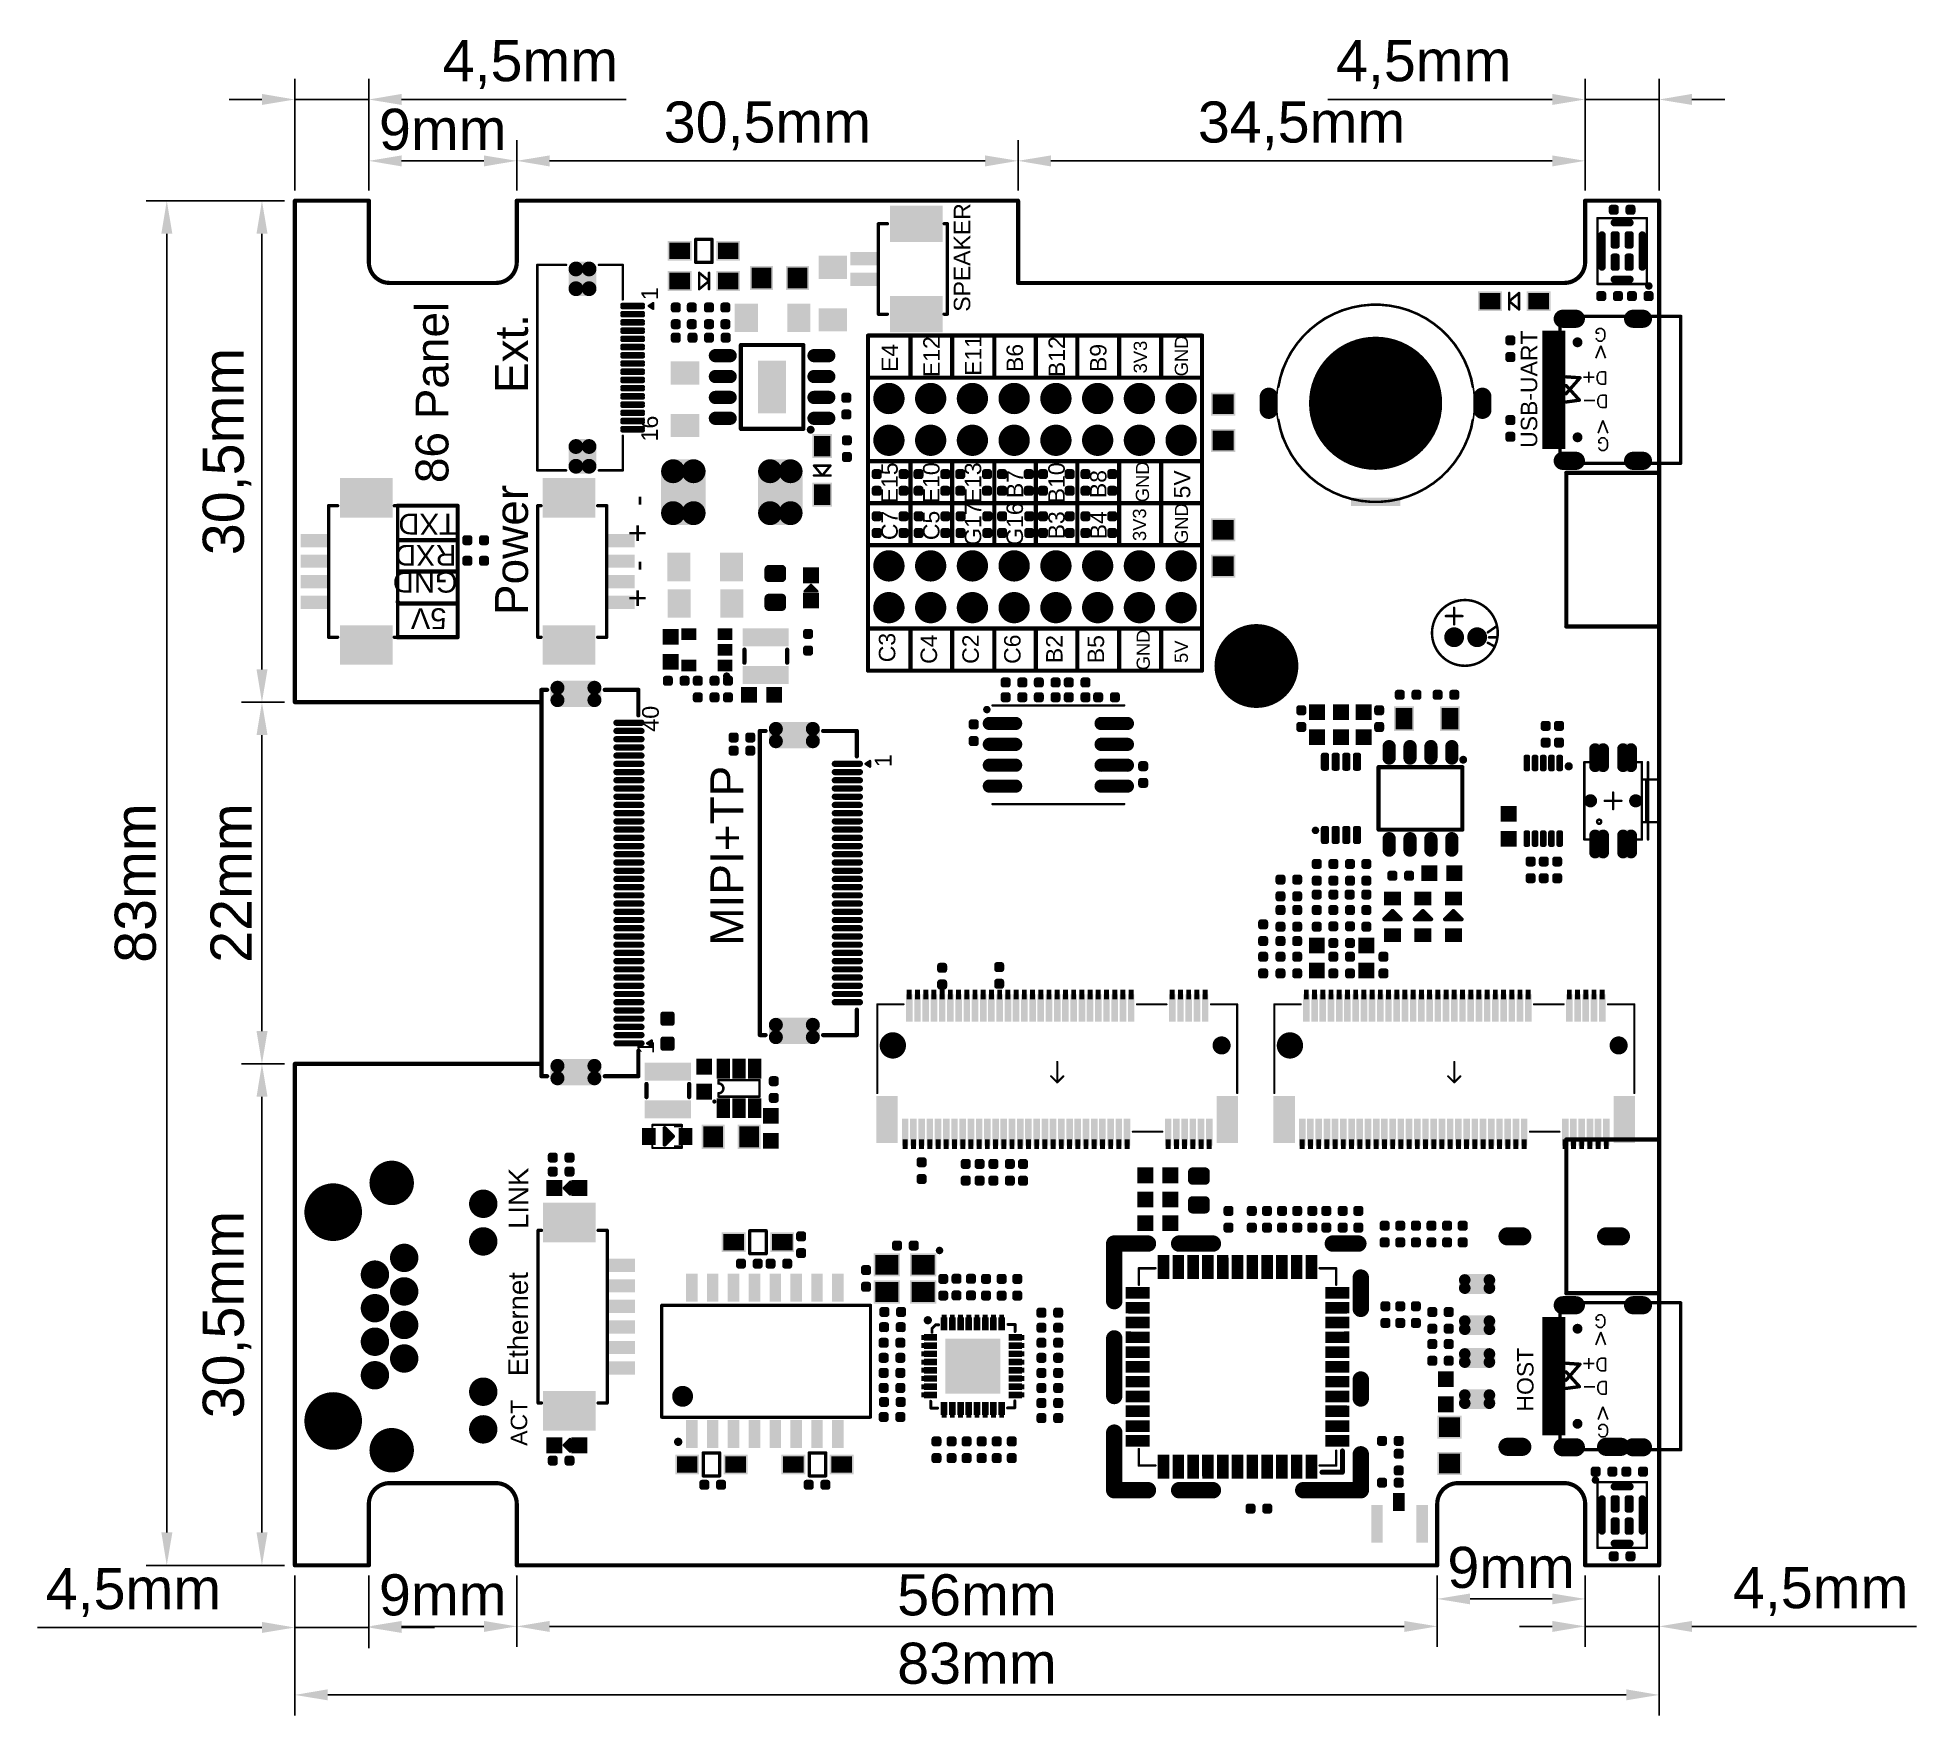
# Model space of a CAD drawing. Header units: millimetres. Extents: x 154 to 268, y 72 to 174.
import ezdxf

# ---------------------------------------------------------------- set-up
doc = ezdxf.new("R2010")
doc.units = ezdxf.units.MM
for name, color, linetype in [('Mechanical9', 56, 'Continuous'), ('PadHoleLayer', 156, 'Continuous'), ('TopOverlay', 52, 'Continuous'), ('TopPaste', 8, 'Continuous'), ('TopSolder', 216, 'Continuous')]:
    doc.layers.add(name, color=color, linetype=linetype)
doc.styles.get("Standard").update_dxf_attribs({"font": 'arial.ttf'})
doc.dimstyles.new('ISO-25', dxfattribs={"dimtxt": 2.5, "dimasz": 2, "dimexe": 1.25, "dimexo": 0.625, "dimtad": 1, "dimtxsty": 'Standard', "dimcen": 2.5, "dimadec": 0, "dimazin": 0, "dimtfac": 1, "dimtmove": 0, "dimatfit": 3, "dimfxl": 1, "dimarcsym": 0})

msp = doc.modelspace()

# ---------------------------------------------------------------- texts
at = {"layer": 'TopOverlay'}
for s, height, rotation, p in [('SPEAKER', 1, 90, (210.63, 157.703)), ('1', 1.016, 90, (191.644, 158.403)), ('86 Panel', 2, 90, (178.887, 147.279)), ('Ext.', 2, 90, (183.723, 152.753)), ('E4', 1, 90, (206.234, 154.041)), ('E12', 1, 90, (208.774, 153.727)), ('E11', 1, 90, (211.314, 153.802)), ('B6', 1, 90, (213.84, 154.036)), ('B12', 1, 90, (216.394, 153.724)), ('B9', 1, 90, (218.92, 154.035)), ('3V3', 0.8, 90, (221.38, 153.953)), ('GND', 0.8, 90, (223.878, 153.773)), ('USB-UART', 1, 90, (245.127, 149.421)), ('16', 1.016, 90, (191.633, 149.803)), ('E15', 1, 90, (206.22, 146.05)), ('E10', 1, 90, (208.76, 146.054)), ('E13', 1, 90, (211.3, 146.053)), ('B7', 1, 90, (213.854, 146.366)), ('B10', 1, 90, (216.38, 146.051)), ('B8', 1, 90, (218.92, 146.365)), ('GND', 0.8, 90, (221.508, 146.113)), ('5V', 1, 90, (224.02, 146.347)), ('Power', 2, 90, (183.723, 139.253)), ('+  -  +  -', 1.397, 90, (191.073, 139.703)), ('TXD', 1.27, 180, (179.392, 145.421)), ('C7', 1, 90, (206.22, 143.811)), ('C5', 1, 90, (208.76, 143.808)), ('G17', 1, 90, (211.3, 143.466)), ('G16', 1, 90, (213.84, 143.466)), ('B3', 1, 90, (216.38, 143.856)), ('B4', 1, 90, (218.934, 143.858)), ('3V3', 0.8, 90, (221.33, 143.753)), ('GND', 0.8, 90, (223.88, 143.573)), ('RXD', 1.27, 180, (179.374, 143.521)), ('GND', 1.27, 180, (179.444, 141.888)), ('5V', 1.27, 180, (178.767, 139.668)), ('GND', 0.8, 90, (221.557, 135.89)), ('C3', 1, 90, (206.073, 136.381)), ('C4', 1, 90, (208.613, 136.283)), ('C2', 1, 90, (211.153, 136.285)), ('C6', 1, 90, (213.693, 136.281)), ('B2', 1, 90, (216.247, 136.33)), ('B5', 1, 90, (218.773, 136.323)), ('5V', 0.8, 90, (223.873, 136.336)), ('40', 1.016, 90, (191.683, 132.153)), ('1', 1.016, 90, (205.844, 130.003)), ('MIPI+TP', 2, 90, (196.824, 119.143)), ('1', 1.016, 90, (191.394, 112.553)), ('LINK', 1.2, 90, (183.744, 101.913)), ('Ethernet', 1.2, 90, (183.723, 92.953)), ('HOST', 1, 90, (244.901, 90.806)), ('ACT', 1, 90, (183.677, 88.722))]:
    msp.add_text(s, height=height, rotation=rotation, dxfattribs=at).set_placement(p)

# ---------------------------------------------------------------- blocks, each defined once
blk = doc.blocks.new('*D3')
at = {"color": 0, "lineweight": -2}
for p, q in [((168.92, 164.45), (166.29, 164.45)), ((167.54, 162.45), (167.54, 135.95)), ((168.92, 133.95), (166.29, 133.95))]:
    blk.add_line(p, q, dxfattribs=at)
at = {"color": 0}
for points in [[(167.21, 162.45), (167.88, 162.45), (167.54, 164.45)], [(167.21, 135.95), (167.88, 135.95), (167.54, 133.95)]]:
    blk.add_solid(points, dxfattribs=at)
at = {"layer": 'Defpoints', "color": 0}
for p in [(169.54, 164.45), (167.54, 133.95), (169.54, 133.95)]:
    blk.add_point(p, dxfattribs=at)
at = {"color": 0, "insert": (165.42, 149.2), "char_height": 2.5, "attachment_point": 5, "rotation": 90}
blk.add_mtext('30,5mm', dxfattribs=at)
blk = doc.blocks.new('*D4')
at = {"color": 0, "lineweight": -2}
for p, q in [((169.54, 165.08), (169.54, 171.86)), ((174.04, 165.08), (174.04, 171.86)), ((167.54, 170.61), (165.54, 170.61)), ((169.54, 170.61), (174.04, 170.61)), ((176.04, 170.61), (189.7, 170.61))]:
    blk.add_line(p, q, dxfattribs=at)
at = {"color": 0}
for points in [[(167.54, 170.95), (167.54, 170.28), (169.54, 170.61)], [(176.04, 170.95), (176.04, 170.28), (174.04, 170.61)]]:
    blk.add_solid(points, dxfattribs=at)
at = {"layer": 'Defpoints', "color": 0}
for p in [(174.04, 170.61), (169.54, 164.45), (174.04, 164.45)]:
    blk.add_point(p, dxfattribs=at)
at = {"color": 0, "insert": (183.87, 172.74), "char_height": 2.5, "attachment_point": 5}
blk.add_mtext('4,5mm', dxfattribs=at)
blk = doc.blocks.new('*D5')
at = {"color": 0, "lineweight": -2}
for p, q in [((174.04, 165.08), (174.04, 168.13)), ((183.04, 165.08), (183.04, 168.13)), ((176.04, 166.88), (181.04, 166.88))]:
    blk.add_line(p, q, dxfattribs=at)
at = {"color": 0}
for points in [[(176.04, 167.21), (176.04, 166.54), (174.04, 166.88)], [(181.04, 167.21), (181.04, 166.54), (183.04, 166.88)]]:
    blk.add_solid(points, dxfattribs=at)
at = {"layer": 'Defpoints', "color": 0}
for p in [(183.04, 166.88), (174.04, 164.45), (183.04, 164.45)]:
    blk.add_point(p, dxfattribs=at)
at = {"color": 0, "insert": (178.54, 168.78), "char_height": 2.5, "attachment_point": 5}
blk.add_mtext('9mm', dxfattribs=at)
blk = doc.blocks.new('*D6')
at = {"color": 0, "lineweight": -2}
for p, q in [((183.04, 165.08), (183.04, 168.13)), ((213.54, 165.08), (213.54, 168.13)), ((185.04, 166.88), (211.54, 166.88))]:
    blk.add_line(p, q, dxfattribs=at)
at = {"color": 0}
for points in [[(185.04, 167.21), (185.04, 166.54), (183.04, 166.88)], [(211.54, 167.21), (211.54, 166.54), (213.54, 166.88)]]:
    blk.add_solid(points, dxfattribs=at)
at = {"layer": 'Defpoints', "color": 0}
for p in [(213.54, 166.88), (183.04, 164.45), (213.54, 164.45)]:
    blk.add_point(p, dxfattribs=at)
at = {"color": 0, "insert": (198.29, 169.01), "char_height": 2.5, "attachment_point": 5}
blk.add_mtext('30,5mm', dxfattribs=at)
blk = doc.blocks.new('*D7')
at = {"color": 0, "lineweight": -2}
for p, q in [((213.54, 165.08), (213.54, 168.13)), ((248.04, 165.08), (248.04, 168.13)), ((215.54, 166.88), (246.04, 166.88))]:
    blk.add_line(p, q, dxfattribs=at)
at = {"color": 0}
for points in [[(215.54, 167.21), (215.54, 166.54), (213.54, 166.88)], [(246.04, 167.21), (246.04, 166.54), (248.04, 166.88)]]:
    blk.add_solid(points, dxfattribs=at)
at = {"layer": 'Defpoints', "color": 0}
for p in [(248.04, 166.88), (213.54, 164.45), (248.04, 164.45)]:
    blk.add_point(p, dxfattribs=at)
at = {"color": 0, "insert": (230.79, 169.01), "char_height": 2.5, "attachment_point": 5}
blk.add_mtext('34,5mm', dxfattribs=at)
blk = doc.blocks.new('*D8')
at = {"color": 0, "lineweight": -2}
for p, q in [((248.04, 165.08), (248.04, 171.86)), ((252.54, 165.08), (252.54, 171.86)), ((246.04, 170.61), (232.39, 170.61)), ((252.54, 170.61), (248.04, 170.61)), ((254.54, 170.61), (256.54, 170.61))]:
    blk.add_line(p, q, dxfattribs=at)
at = {"color": 0}
for points in [[(246.04, 170.95), (246.04, 170.28), (248.04, 170.61)], [(254.54, 170.95), (254.54, 170.28), (252.54, 170.61)]]:
    blk.add_solid(points, dxfattribs=at)
at = {"layer": 'Defpoints', "color": 0}
for p in [(248.04, 170.61), (248.04, 164.45), (252.54, 164.45)]:
    blk.add_point(p, dxfattribs=at)
at = {"color": 0, "insert": (238.22, 172.74), "char_height": 2.5, "attachment_point": 5}
blk.add_mtext('4,5mm', dxfattribs=at)
blk = doc.blocks.new('*D9')
at = {"color": 0, "lineweight": -2}
for p, q in [((168.92, 133.95), (166.29, 133.95)), ((167.54, 131.95), (167.54, 113.95)), ((168.92, 111.95), (166.29, 111.95))]:
    blk.add_line(p, q, dxfattribs=at)
at = {"color": 0}
for points in [[(167.21, 131.95), (167.88, 131.95), (167.54, 133.95)], [(167.21, 113.95), (167.88, 113.95), (167.54, 111.95)]]:
    blk.add_solid(points, dxfattribs=at)
at = {"layer": 'Defpoints', "color": 0}
for p in [(169.54, 133.95), (167.54, 111.95), (169.54, 111.95)]:
    blk.add_point(p, dxfattribs=at)
at = {"color": 0, "insert": (165.66, 122.95), "char_height": 2.5, "attachment_point": 5, "rotation": 90}
blk.add_mtext('22mm', dxfattribs=at)
blk = doc.blocks.new('*D10')
at = {"color": 0, "lineweight": -2}
for p, q in [((168.92, 111.95), (166.29, 111.95)), ((167.54, 109.95), (167.54, 83.45)), ((168.92, 81.45), (166.29, 81.45))]:
    blk.add_line(p, q, dxfattribs=at)
at = {"color": 0}
for points in [[(167.21, 109.95), (167.88, 109.95), (167.54, 111.95)], [(167.21, 83.45), (167.88, 83.45), (167.54, 81.45)]]:
    blk.add_solid(points, dxfattribs=at)
at = {"layer": 'Defpoints', "color": 0}
for p in [(169.54, 111.95), (167.54, 81.45), (169.54, 81.45)]:
    blk.add_point(p, dxfattribs=at)
at = {"color": 0, "insert": (165.42, 96.7), "char_height": 2.5, "attachment_point": 5, "rotation": 90}
blk.add_mtext('30,5mm', dxfattribs=at)
blk = doc.blocks.new('*D11')
at = {"color": 0, "lineweight": -2}
for p, q in [((169.54, 80.83), (169.54, 76.42)), ((174.04, 80.83), (174.04, 76.42)), ((167.54, 77.67), (153.89, 77.67)), ((174.04, 77.67), (169.54, 77.67)), ((176.04, 77.67), (178.04, 77.67))]:
    blk.add_line(p, q, dxfattribs=at)
at = {"color": 0}
for points in [[(167.54, 78.01), (167.54, 77.34), (169.54, 77.67)], [(176.04, 78.01), (176.04, 77.34), (174.04, 77.67)]]:
    blk.add_solid(points, dxfattribs=at)
at = {"layer": 'Defpoints', "color": 0}
for p in [(169.54, 81.45), (174.04, 81.45), (174.04, 77.67)]:
    blk.add_point(p, dxfattribs=at)
at = {"color": 0, "insert": (159.72, 79.8), "char_height": 2.5, "attachment_point": 5}
blk.add_mtext('4,5mm', dxfattribs=at)
blk = doc.blocks.new('*D12')
at = {"color": 0, "lineweight": -2}
for p, q in [((174.04, 80.83), (174.04, 76.49)), ((183.04, 80.83), (183.04, 76.49)), ((176.04, 77.74), (181.04, 77.74))]:
    blk.add_line(p, q, dxfattribs=at)
at = {"color": 0}
for points in [[(176.04, 78.07), (176.04, 77.4), (174.04, 77.74)], [(181.04, 78.07), (181.04, 77.4), (183.04, 77.74)]]:
    blk.add_solid(points, dxfattribs=at)
at = {"layer": 'Defpoints', "color": 0}
for p in [(174.04, 81.45), (183.04, 81.45), (183.04, 77.74)]:
    blk.add_point(p, dxfattribs=at)
at = {"color": 0, "insert": (178.54, 79.64), "char_height": 2.5, "attachment_point": 5}
blk.add_mtext('9mm', dxfattribs=at)
blk = doc.blocks.new('*D13')
at = {"color": 0, "lineweight": -2}
for p, q in [((183.04, 80.83), (183.04, 76.49)), ((239.04, 80.83), (239.04, 76.49)), ((185.04, 77.74), (237.04, 77.74))]:
    blk.add_line(p, q, dxfattribs=at)
at = {"color": 0}
for points in [[(185.04, 78.07), (185.04, 77.4), (183.04, 77.74)], [(237.04, 78.07), (237.04, 77.4), (239.04, 77.74)]]:
    blk.add_solid(points, dxfattribs=at)
at = {"layer": 'Defpoints', "color": 0}
for p in [(183.04, 81.45), (239.04, 81.45), (239.04, 77.74)]:
    blk.add_point(p, dxfattribs=at)
at = {"color": 0, "insert": (211.04, 79.64), "char_height": 2.5, "attachment_point": 5}
blk.add_mtext('56mm', dxfattribs=at)
blk = doc.blocks.new('*D14')
at = {"color": 0, "lineweight": -2}
for p, q in [((239.04, 80.83), (239.04, 78.16)), ((248.04, 80.83), (248.04, 78.16)), ((241.04, 79.41), (246.04, 79.41))]:
    blk.add_line(p, q, dxfattribs=at)
at = {"color": 0}
for points in [[(241.04, 79.74), (241.04, 79.08), (239.04, 79.41)], [(246.04, 79.74), (246.04, 79.08), (248.04, 79.41)]]:
    blk.add_solid(points, dxfattribs=at)
at = {"layer": 'Defpoints', "color": 0}
for p in [(239.04, 81.45), (248.04, 81.45), (248.04, 79.41)]:
    blk.add_point(p, dxfattribs=at)
at = {"color": 0, "insert": (243.54, 81.31), "char_height": 2.5, "attachment_point": 5}
blk.add_mtext('9mm', dxfattribs=at)
blk = doc.blocks.new('*D15')
at = {"color": 0, "lineweight": -2}
for p, q in [((248.04, 80.83), (248.04, 76.49)), ((252.54, 80.83), (252.54, 76.49)), ((246.04, 77.74), (244.04, 77.74)), ((248.04, 77.74), (252.54, 77.74)), ((254.54, 77.74), (268.2, 77.74))]:
    blk.add_line(p, q, dxfattribs=at)
at = {"color": 0}
for points in [[(246.04, 78.07), (246.04, 77.4), (248.04, 77.74)], [(254.54, 78.07), (254.54, 77.4), (252.54, 77.74)]]:
    blk.add_solid(points, dxfattribs=at)
at = {"layer": 'Defpoints', "color": 0}
for p in [(248.04, 81.45), (252.54, 81.45), (252.54, 77.74)]:
    blk.add_point(p, dxfattribs=at)
at = {"color": 0, "insert": (262.37, 79.86), "char_height": 2.5, "attachment_point": 5}
blk.add_mtext('4,5mm', dxfattribs=at)
blk = doc.blocks.new('*D16')
at = {"color": 0, "lineweight": -2}
for p, q in [((169.54, 80.83), (169.54, 72.32)), ((252.54, 80.83), (252.54, 72.32)), ((250.54, 73.57), (171.54, 73.57))]:
    blk.add_line(p, q, dxfattribs=at)
at = {"color": 0}
for points in [[(171.54, 73.91), (171.54, 73.24), (169.54, 73.57)], [(250.54, 73.91), (250.54, 73.24), (252.54, 73.57)]]:
    blk.add_solid(points, dxfattribs=at)
at = {"layer": 'Defpoints', "color": 0}
for p in [(169.54, 81.45), (252.54, 81.45), (169.54, 73.57)]:
    blk.add_point(p, dxfattribs=at)
at = {"color": 0, "insert": (211.04, 75.48), "char_height": 2.5, "attachment_point": 5, "rotation": 0}
blk.add_mtext('83mm', dxfattribs=at)
blk = doc.blocks.new('*D17')
at = {"color": 0, "lineweight": -2}
for p, q in [((168.92, 164.45), (160.5, 164.45)), ((161.75, 162.45), (161.75, 83.45)), ((168.92, 81.45), (160.5, 81.45))]:
    blk.add_line(p, q, dxfattribs=at)
at = {"color": 0}
for points in [[(161.42, 162.45), (162.09, 162.45), (161.75, 164.45)], [(161.42, 83.45), (162.09, 83.45), (161.75, 81.45)]]:
    blk.add_solid(points, dxfattribs=at)
at = {"layer": 'Defpoints', "color": 0}
for p in [(169.54, 164.45), (161.75, 81.45), (169.54, 81.45)]:
    blk.add_point(p, dxfattribs=at)
at = {"color": 0, "insert": (159.85, 122.95), "char_height": 2.5, "attachment_point": 5, "rotation": 90}
blk.add_mtext('83mm', dxfattribs=at)

# ---------------------------------------------------------------- dimensions: what is measured, and where the dimension line sits
for p1, p2, distance, picture, middle in [((169.544, 164.453), (174.044, 164.453), 6.161, '*D4', (183.871, 172.736)), ((183.044, 164.453), (213.544, 164.453), 2.425, '*D6', (198.294, 169.005)), ((213.544, 164.453), (248.044, 164.453), 2.425, '*D7', (230.794, 169.005)), ((239.044, 81.453), (248.044, 81.453), -2.043, '*D14', (243.544, 81.311)), ((252.544, 81.453), (169.544, 81.453), 7.879, '*D16', (211.044, 75.476))]:
    dim = msp.add_aligned_dim(p1=p1, p2=p2, distance=distance, dimstyle='ISO-25', override={"dimpost": 'mm'})
    dim.commit()
    dim.dimension.update_dxf_attribs({"geometry": picture, "text_midpoint": middle})
for base, p1, p2, picture, middle in [((248.044, 170.614), (252.544, 164.453), (248.044, 164.453), '*D8', (238.217, 172.736)), ((183.044, 166.878), (174.044, 164.453), (183.044, 164.453), '*D5', (178.544, 168.78)), ((183.044, 77.736), (174.044, 81.453), (183.044, 81.453), '*D12', (178.544, 79.637)), ((239.044, 77.736), (183.044, 81.453), (239.044, 81.453), '*D13', (211.044, 79.637))]:
    dim = msp.add_linear_dim(base=base, p1=p1, p2=p2, dimstyle='ISO-25', override={"dimpost": 'mm'})
    dim.commit()
    dim.dimension.update_dxf_attribs({"geometry": picture, "text_midpoint": middle})
for base, p1, p2, picture, middle in [((161.754, 81.453), (169.544, 164.453), (169.544, 81.453), '*D17', (159.852, 122.953)), ((167.544, 133.953), (169.544, 164.453), (169.544, 133.953), '*D3', (165.416, 149.203)), ((167.544, 111.953), (169.544, 133.953), (169.544, 111.953), '*D9', (165.664, 122.953)), ((167.544, 81.453), (169.544, 111.953), (169.544, 81.453), '*D10', (165.416, 96.703))]:
    dim = msp.add_linear_dim(base=base, p1=p1, p2=p2, angle=90, dimstyle='ISO-25', override={"dimpost": 'mm'})
    dim.commit()
    dim.dimension.update_dxf_attribs({"geometry": picture, "text_midpoint": middle})
dim = msp.add_linear_dim(base=(174.044, 77.674), p1=(169.544, 81.453), p2=(174.044, 81.453), angle=359.99997, dimstyle='ISO-25', override={"dimpost": 'mm'})
dim.commit()
dim.dimension.update_dxf_attribs({"geometry": '*D11', "text_midpoint": (159.717, 77.674), "dimtype": 161})
dim = msp.add_linear_dim(base=(252.544, 77.736), p1=(248.044, 81.453), p2=(252.544, 81.453), dimstyle='ISO-25', override={"dimpost": 'mm'})
dim.commit()
dim.dimension.update_dxf_attribs({"geometry": '*D15', "text_midpoint": (262.371, 77.736), "dimtype": 160})

# ---------------------------------------------------------------- linework, layer by layer
at = {"layer": 'Mechanical9', "const_width": 0.254}
for points in [[(169.544, 133.953), (169.544, 164.453)], [(169.544, 164.453), (174.044, 164.453)], [(174.044, 160.723), (174.044, 164.453)], [(183.044, 164.453), (213.544, 164.453)], [(183.044, 160.723), (183.044, 164.453)], [(213.544, 159.453), (213.544, 164.453)], [(248.044, 160.723), (248.044, 164.453)], [(248.044, 164.453), (252.544, 164.453)], [(252.544, 81.453), (252.544, 164.453)], [(175.314, 159.453), (181.774, 159.453)], [(213.544, 159.453), (243.544, 159.453)], [(243.544, 159.453), (246.774, 159.453)], [(169.544, 133.953), (184.544, 133.953)], [(184.544, 111.953), (184.544, 133.953)], [(169.544, 111.953), (184.544, 111.953)], [(169.544, 81.453), (169.544, 111.953)], [(175.314, 86.453), (181.774, 86.453)], [(240.314, 86.453), (246.774, 86.453)], [(174.044, 81.453), (174.044, 85.183)], [(183.044, 81.453), (183.044, 85.183)], [(239.044, 81.453), (239.044, 85.183)], [(248.044, 81.453), (248.044, 85.183)], [(169.544, 81.453), (174.044, 81.453)], [(183.044, 81.453), (239.044, 81.453)], [(248.044, 81.453), (252.544, 81.453)]]:
    msp.add_lwpolyline(points, dxfattribs=at)
at = {"layer": 'Mechanical9', "const_width": 0.127}
for points in [[(169.48, 164.453, 1), (169.607, 164.453, 1)], [(169.48, 164.453, 1), (169.607, 164.453, 1)], [(173.98, 164.453, 1), (174.107, 164.453, 1)], [(173.98, 164.453, 1), (174.107, 164.453, 1)], [(182.98, 164.453, 1), (183.107, 164.453, 1)], [(182.98, 164.453, 1), (183.107, 164.453, 1)], [(213.48, 164.453, 1), (213.607, 164.453, 1)], [(213.48, 164.453, 1), (213.607, 164.453, 1)], [(247.98, 164.453, 1), (248.107, 164.453, 1)], [(247.98, 164.453, 1), (248.107, 164.453, 1)], [(252.48, 164.453, 1), (252.607, 164.453, 1)], [(252.48, 164.453, 1), (252.607, 164.453, 1)], [(173.98, 160.723, 1), (174.107, 160.723, 1)], [(173.98, 160.723, 1), (174.107, 160.723, 1)], [(182.98, 160.723, 1), (183.107, 160.723, 1)], [(182.98, 160.723, 1), (183.107, 160.723, 1)], [(247.98, 160.723, 1), (248.107, 160.723, 1)], [(247.98, 160.723, 1), (248.107, 160.723, 1)], [(175.25, 159.453, 1), (175.377, 159.453, 1)], [(175.25, 159.453, 1), (175.377, 159.453, 1)], [(181.71, 159.453, 1), (181.837, 159.453, 1)], [(181.71, 159.453, 1), (181.837, 159.453, 1)], [(213.48, 159.453, 1), (213.607, 159.453, 1)], [(213.48, 159.453, 1), (213.607, 159.453, 1)], [(243.48, 159.453, 1), (243.607, 159.453, 1)], [(243.48, 159.453, 1), (243.607, 159.453, 1)], [(246.71, 159.453, 1), (246.837, 159.453, 1)], [(246.71, 159.453, 1), (246.837, 159.453, 1)], [(169.48, 133.953, 1), (169.607, 133.953, 1)], [(169.48, 133.953, 1), (169.607, 133.953, 1)], [(184.48, 133.953, 1), (184.607, 133.953, 1)], [(184.48, 133.953, 1), (184.607, 133.953, 1)], [(169.48, 111.953, 1), (169.607, 111.953, 1)], [(169.48, 111.953, 1), (169.607, 111.953, 1)], [(184.48, 111.953, 1), (184.607, 111.953, 1)], [(184.48, 111.953, 1), (184.607, 111.953, 1)], [(175.25, 86.453, 1), (175.377, 86.453, 1)], [(175.25, 86.453, 1), (175.377, 86.453, 1)], [(181.71, 86.453, 1), (181.837, 86.453, 1)], [(181.71, 86.453, 1), (181.837, 86.453, 1)], [(240.25, 86.453, 1), (240.377, 86.453, 1)], [(240.25, 86.453, 1), (240.377, 86.453, 1)], [(246.71, 86.453, 1), (246.837, 86.453, 1)], [(246.71, 86.453, 1), (246.837, 86.453, 1)], [(173.98, 85.183, 1), (174.107, 85.183, 1)], [(173.98, 85.183, 1), (174.107, 85.183, 1)], [(182.98, 85.183, 1), (183.107, 85.183, 1)], [(182.98, 85.183, 1), (183.107, 85.183, 1)], [(238.98, 85.183, 1), (239.107, 85.183, 1)], [(238.98, 85.183, 1), (239.107, 85.183, 1)], [(247.98, 85.183, 1), (248.107, 85.183, 1)], [(247.98, 85.183, 1), (248.107, 85.183, 1)], [(169.48, 81.453, 1), (169.607, 81.453, 1)], [(169.48, 81.453, 1), (169.607, 81.453, 1)], [(173.98, 81.453, 1), (174.107, 81.453, 1)], [(173.98, 81.453, 1), (174.107, 81.453, 1)], [(182.98, 81.453, 1), (183.107, 81.453, 1)], [(182.98, 81.453, 1), (183.107, 81.453, 1)], [(238.98, 81.453, 1), (239.107, 81.453, 1)], [(238.98, 81.453, 1), (239.107, 81.453, 1)], [(247.98, 81.453, 1), (248.107, 81.453, 1)], [(247.98, 81.453, 1), (248.107, 81.453, 1)], [(252.48, 81.453, 1), (252.607, 81.453, 1)], [(252.48, 81.453, 1), (252.607, 81.453, 1)]]:
    msp.add_lwpolyline(points, format="xyb", close=True, dxfattribs=at)
at = {"layer": 'Mechanical9', "const_width": 0.254}
for points in [[(175.314, 159.453, -0.4142136), (174.044, 160.723)], [(183.044, 160.723, -0.4142136), (181.774, 159.453)], [(248.044, 160.723, -0.4142136), (246.774, 159.453)], [(174.044, 85.183, -0.4142136), (175.314, 86.453)], [(181.774, 86.453, -0.4142136), (183.044, 85.183)], [(239.044, 85.183, -0.4142136), (240.314, 86.453)], [(246.774, 86.453, -0.4142136), (248.044, 85.183)]]:
    msp.add_lwpolyline(points, format="xyb", dxfattribs=at)
at = {"layer": 'PadHoleLayer'}
for points, const_width in [([(246.792, 157.46), (247.367, 157.46, -1), (247.367, 157.085), (246.792, 157.085, -1)], 0.125), ([(251.122, 157.46), (251.397, 157.46, -1), (251.397, 157.085), (251.122, 157.085, -1)], 0.125), ([(247.43, 155.843, 1), (247.73, 155.843, 1)], 0.3), ([(205.46, 152.423, 1), (205.91, 152.423, 1)], 0.45), ([(208, 152.423, 1), (208.45, 152.423, 1)], 0.45), ([(210.54, 152.423, 1), (210.99, 152.423, 1)], 0.45), ([(213.08, 152.423, 1), (213.53, 152.423, 1)], 0.45), ([(215.62, 152.423, 1), (216.07, 152.423, 1)], 0.45), ([(218.16, 152.423, 1), (218.61, 152.423, 1)], 0.45), ([(220.7, 152.423, 1), (221.15, 152.423, 1)], 0.45), ([(223.24, 152.423, 1), (223.69, 152.423, 1)], 0.45), ([(229.019, 152.358), (229.019, 151.908, -1), (228.569, 151.908), (228.569, 152.358, -1)], 0.15), ([(242.019, 152.358), (242.019, 151.908, -1), (241.569, 151.908), (241.569, 152.358, -1)], 0.15), ([(205.46, 149.883, 1), (205.91, 149.883, 1)], 0.45), ([(208, 149.883, 1), (208.45, 149.883, 1)], 0.45), ([(210.54, 149.883, 1), (210.99, 149.883, 1)], 0.45), ([(213.08, 149.883, 1), (213.53, 149.883, 1)], 0.45), ([(215.62, 149.883, 1), (216.07, 149.883, 1)], 0.45), ([(218.16, 149.883, 1), (218.61, 149.883, 1)], 0.45), ([(220.7, 149.883, 1), (221.15, 149.883, 1)], 0.45), ([(223.24, 149.883, 1), (223.69, 149.883, 1)], 0.45), ([(247.43, 150.063, 1), (247.73, 150.063, 1)], 0.3), ([(246.792, 148.82), (247.367, 148.82, -1), (247.367, 148.445), (246.792, 148.445, -1)], 0.125), ([(251.122, 148.82), (251.397, 148.82, -1), (251.397, 148.445), (251.122, 148.445, -1)], 0.125), ([(205.46, 142.243, 1), (205.91, 142.243, 1)], 0.45), ([(208, 142.243, 1), (208.45, 142.243, 1)], 0.45), ([(210.54, 142.243, 1), (210.99, 142.243, 1)], 0.45), ([(213.08, 142.243, 1), (213.53, 142.243, 1)], 0.45), ([(215.62, 142.243, 1), (216.07, 142.243, 1)], 0.45), ([(218.16, 142.243, 1), (218.61, 142.243, 1)], 0.45), ([(220.7, 142.243, 1), (221.15, 142.243, 1)], 0.45), ([(223.24, 142.243, 1), (223.69, 142.243, 1)], 0.45), ([(205.46, 139.703, 1), (205.91, 139.703, 1)], 0.45), ([(208, 139.703, 1), (208.45, 139.703, 1)], 0.45), ([(210.54, 139.703, 1), (210.99, 139.703, 1)], 0.45), ([(213.08, 139.703, 1), (213.53, 139.703, 1)], 0.45), ([(215.62, 139.703, 1), (216.07, 139.703, 1)], 0.45), ([(218.16, 139.703, 1), (218.61, 139.703, 1)], 0.45), ([(220.7, 139.703, 1), (221.15, 139.703, 1)], 0.45), ([(223.24, 139.703, 1), (223.69, 139.703, 1)], 0.45), ([(227.169, 136.153, 1), (228.919, 136.153, 1)], 1.75), ([(239.924, 137.903, 1), (240.224, 137.903, 1)], 0.3), ([(241.324, 137.903, 1), (241.624, 137.903, 1)], 0.3), ([(248.169, 127.953, 1), (248.569, 127.953, 1)], 0.4), ([(250.919, 127.953, 1), (251.319, 127.953, 1)], 0.4), ([(205.524, 113.075, 1), (206.324, 113.075, 1)], 0.8), ([(225.649, 113.075, 1), (226.199, 113.075, 1)], 0.55), ([(229.682, 113.075, 1), (230.482, 113.075, 1)], 0.8), ([(249.807, 113.075, 1), (250.357, 113.075, 1)], 0.55), ([(174.959, 104.713, 1), (175.909, 104.713, 1)], 0.95), ([(171.049, 102.933, 1), (172.699, 102.933, 1)], 1.65), ([(180.775, 103.443, 1), (181.232, 103.443, 1)], 0.457), ([(244.144, 101.236), (243.394, 101.236, -1), (243.394, 101.686), (244.144, 101.686, -1)], 0.15), ([(250.144, 101.236), (249.394, 101.236, -1), (249.394, 101.686), (250.144, 101.686, -1)], 0.15), ([(175.965, 100.153, 1), (176.422, 100.153, 1)], 0.457), ([(180.775, 101.153, 1), (181.232, 101.153, 1)], 0.457), ([(174.185, 99.133, 1), (174.642, 99.133, 1)], 0.457), ([(175.965, 98.113, 1), (176.422, 98.113, 1)], 0.457), ([(174.185, 97.093, 1), (174.642, 97.093, 1)], 0.457), ([(246.792, 97.461), (247.367, 97.461, -1), (247.367, 97.086), (246.792, 97.086, -1)], 0.125), ([(251.122, 97.461), (251.397, 97.461, -1), (251.397, 97.086), (251.122, 97.086, -1)], 0.125), ([(175.965, 96.073, 1), (176.422, 96.073, 1)], 0.457), ([(247.43, 95.843, 1), (247.73, 95.843, 1)], 0.3), ([(174.185, 95.053, 1), (174.642, 95.053, 1)], 0.457), ([(175.965, 94.033, 1), (176.422, 94.033, 1)], 0.457), ([(174.185, 93.013, 1), (174.642, 93.013, 1)], 0.457), ([(171.049, 90.233, 1), (172.699, 90.233, 1)], 1.65), ([(180.775, 92.013, 1), (181.232, 92.013, 1)], 0.457), ([(247.43, 90.063, 1), (247.73, 90.063, 1)], 0.3), ([(174.959, 88.453, 1), (175.909, 88.453, 1)], 0.95), ([(180.775, 89.723, 1), (181.232, 89.723, 1)], 0.457), ([(244.144, 88.436), (243.394, 88.436, -1), (243.394, 88.886), (244.144, 88.886, -1)], 0.15), ([(246.792, 88.82), (247.367, 88.82, -1), (247.367, 88.445), (246.792, 88.445, -1)], 0.125), ([(250.144, 88.436), (249.394, 88.436, -1), (249.394, 88.886), (250.144, 88.886, -1)], 0.15), ([(251.122, 88.82), (251.397, 88.82, -1), (251.397, 88.445), (251.122, 88.445, -1)], 0.125)]:
    msp.add_lwpolyline(points, format="xyb", close=True, dxfattribs=dict(at, const_width=const_width))
for points in [[(246.144, 156.153), (246.144, 156.153, -1), (246.144, 156.153), (246.144, 156.153, -1)], [(246.144, 155.353), (246.144, 155.353, -1), (246.144, 155.353), (246.144, 155.353, -1)], [(246.144, 154.703), (246.144, 154.703, -1), (246.144, 154.703), (246.144, 154.703, -1)], [(246.144, 154.203), (246.144, 154.203, -1), (246.144, 154.203), (246.144, 154.203, -1)], [(246.144, 153.703), (246.144, 153.703, -1), (246.144, 153.703), (246.144, 153.703, -1)], [(246.144, 153.203), (246.144, 153.203, -1), (246.144, 153.203), (246.144, 153.203, -1)], [(235.294, 152.133), (235.294, 152.133, -1), (235.294, 152.133), (235.294, 152.133, -1)], [(246.144, 152.703), (246.144, 152.703, -1), (246.144, 152.703), (246.144, 152.703, -1)], [(246.144, 152.203), (246.144, 152.203, -1), (246.144, 152.203), (246.144, 152.203, -1)], [(246.144, 151.703), (246.144, 151.703, -1), (246.144, 151.703), (246.144, 151.703, -1)], [(246.144, 151.203), (246.144, 151.203, -1), (246.144, 151.203), (246.144, 151.203, -1)], [(246.144, 150.553), (246.144, 150.553, -1), (246.144, 150.553), (246.144, 150.553, -1)], [(246.144, 149.753), (246.144, 149.753, -1), (246.144, 149.753), (246.144, 149.753, -1)], [(246.144, 96.153), (246.144, 96.153, -1), (246.144, 96.153), (246.144, 96.153, -1)], [(246.144, 95.353), (246.144, 95.353, -1), (246.144, 95.353), (246.144, 95.353, -1)], [(246.144, 94.703), (246.144, 94.703, -1), (246.144, 94.703), (246.144, 94.703, -1)], [(246.144, 94.203), (246.144, 94.203, -1), (246.144, 94.203), (246.144, 94.203, -1)], [(246.144, 93.703), (246.144, 93.703, -1), (246.144, 93.703), (246.144, 93.703, -1)], [(246.144, 93.203), (246.144, 93.203, -1), (246.144, 93.203), (246.144, 93.203, -1)], [(246.144, 92.703), (246.144, 92.703, -1), (246.144, 92.703), (246.144, 92.703, -1)], [(246.144, 92.203), (246.144, 92.203, -1), (246.144, 92.203), (246.144, 92.203, -1)], [(246.144, 91.703), (246.144, 91.703, -1), (246.144, 91.703), (246.144, 91.703, -1)], [(246.144, 91.203), (246.144, 91.203, -1), (246.144, 91.203), (246.144, 91.203, -1)], [(246.144, 90.553), (246.144, 90.553, -1), (246.144, 90.553), (246.144, 90.553, -1)], [(246.144, 89.753), (246.144, 89.753, -1), (246.144, 89.753), (246.144, 89.753, -1)]]:
    msp.add_lwpolyline(points, format="xyb", close=True, dxfattribs=at)
at = {"layer": 'TopOverlay'}
for p, q in [((194.741, 159.573), (194.141, 160.073)), ((194.141, 160.073), (194.141, 159.073)), ((194.141, 159.073), (194.741, 159.573)), ((244.022, 158.841), (243.422, 158.341)), ((243.422, 158.341), (244.022, 157.841)), ((244.022, 157.841), (244.022, 158.841)), ((248.814, 156.647), (248.742, 156.574)), ((248.887, 156.683), (248.814, 156.647)), ((249.032, 156.683), (248.887, 156.683)), ((249.105, 156.647), (249.032, 156.683)), ((249.177, 156.574), (249.105, 156.647)), ((248.699, 154.871), (248.989, 155.633)), ((248.742, 156.574), (248.706, 156.502)), ((248.706, 156.502), (248.706, 156.393)), ((248.887, 156.393), (248.706, 156.393)), ((248.706, 156.103), (248.742, 156.03)), ((248.742, 156.03), (248.814, 155.957)), ((248.814, 155.957), (248.887, 155.921)), ((248.887, 155.921), (249.032, 155.921)), ((249.28, 154.871), (248.989, 155.633)), ((249.032, 155.921), (249.105, 155.957)), ((249.105, 155.957), (249.177, 156.03)), ((249.213, 156.502), (249.177, 156.574)), ((249.177, 156.03), (249.213, 156.103)), ((249.25, 156.393), (249.213, 156.502)), ((249.213, 156.103), (249.25, 156.211)), ((249.25, 156.211), (249.25, 156.393)), ((248.601, 153.726), (247.948, 153.726)), ((248.275, 153.4), (248.275, 154.053)), ((248.772, 153.763), (248.808, 153.872)), ((248.772, 153.581), (248.772, 153.763)), ((248.808, 153.473), (248.772, 153.581)), ((248.808, 153.872), (248.844, 153.944)), ((248.844, 153.4), (248.808, 153.473)), ((248.844, 153.944), (248.917, 154.017)), ((248.917, 153.327), (248.844, 153.4)), ((248.917, 154.017), (249.026, 154.053)), ((249.026, 153.291), (248.917, 153.327)), ((249.026, 154.053), (249.28, 154.053)), ((249.28, 153.291), (249.026, 153.291)), ((249.28, 153.291), (249.28, 154.053)), ((248.641, 152.306), (247.988, 152.306)), ((248.812, 152.343), (248.848, 152.452)), ((248.812, 152.161), (248.812, 152.343)), ((248.848, 152.053), (248.812, 152.161)), ((248.848, 152.452), (248.884, 152.524)), ((248.884, 151.98), (248.848, 152.053)), ((248.884, 152.524), (248.957, 152.597)), ((248.957, 152.597), (249.066, 152.633)), ((249.066, 152.633), (249.32, 152.633)), ((249.32, 151.871), (249.32, 152.633)), ((248.839, 150.321), (249.129, 151.083)), ((248.957, 151.907), (248.884, 151.98)), ((249.066, 151.871), (248.957, 151.907)), ((249.32, 151.871), (249.066, 151.871)), ((249.42, 150.321), (249.129, 151.083)), ((248.902, 149.914), (248.866, 149.842)), ((248.866, 149.842), (248.866, 149.733)), ((248.974, 149.987), (248.902, 149.914)), ((249.047, 150.023), (248.974, 149.987)), ((249.192, 150.023), (249.047, 150.023)), ((249.265, 149.987), (249.192, 150.023)), ((249.337, 149.914), (249.265, 149.987)), ((249.373, 149.842), (249.337, 149.914)), ((249.41, 149.733), (249.373, 149.842)), ((249.047, 149.733), (248.866, 149.733)), ((248.866, 149.443), (248.902, 149.37)), ((248.902, 149.37), (248.974, 149.297)), ((248.974, 149.297), (249.047, 149.261)), ((249.047, 149.261), (249.192, 149.261)), ((249.192, 149.261), (249.265, 149.297)), ((249.265, 149.297), (249.337, 149.37)), ((249.337, 149.37), (249.373, 149.443)), ((249.373, 149.443), (249.41, 149.551)), ((249.41, 149.551), (249.41, 149.733)), ((201.129, 148.34), (201.629, 147.74)), ((202.129, 148.34), (201.129, 148.34)), ((201.629, 147.74), (202.129, 148.34)), ((248.742, 96.574), (248.706, 96.502)), ((248.706, 96.502), (248.706, 96.393)), ((248.887, 96.393), (248.706, 96.393)), ((248.706, 96.103), (248.742, 96.03)), ((248.814, 96.647), (248.742, 96.574)), ((248.742, 96.03), (248.814, 95.957)), ((248.887, 96.683), (248.814, 96.647)), ((249.032, 96.683), (248.887, 96.683)), ((249.105, 96.647), (249.032, 96.683)), ((249.177, 96.574), (249.105, 96.647)), ((249.105, 95.957), (249.177, 96.03)), ((249.213, 96.502), (249.177, 96.574)), ((249.177, 96.03), (249.213, 96.103)), ((249.25, 96.393), (249.213, 96.502)), ((249.213, 96.103), (249.25, 96.211)), ((249.25, 96.211), (249.25, 96.393)), ((248.699, 94.871), (248.989, 95.633)), ((248.814, 95.957), (248.887, 95.921)), ((248.887, 95.921), (249.032, 95.921)), ((249.28, 94.871), (248.989, 95.633)), ((249.032, 95.921), (249.105, 95.957)), ((248.275, 93.4), (248.275, 94.053)), ((248.772, 93.763), (248.808, 93.872)), ((248.772, 93.581), (248.772, 93.763)), ((248.808, 93.872), (248.844, 93.944)), ((248.844, 93.944), (248.917, 94.017)), ((248.917, 94.017), (249.026, 94.053)), ((249.026, 94.053), (249.28, 94.053)), ((249.28, 93.291), (249.28, 94.053)), ((248.601, 93.727), (247.948, 93.727)), ((248.808, 93.473), (248.772, 93.581)), ((248.844, 93.4), (248.808, 93.473)), ((248.917, 93.327), (248.844, 93.4)), ((248.884, 92.524), (248.957, 92.597)), ((249.026, 93.291), (248.917, 93.327)), ((248.957, 92.597), (249.066, 92.633)), ((249.28, 93.291), (249.026, 93.291)), ((249.066, 92.633), (249.32, 92.633)), ((249.32, 91.871), (249.32, 92.633)), ((248.641, 92.307), (247.988, 92.307)), ((248.812, 92.343), (248.848, 92.452)), ((248.812, 92.161), (248.812, 92.343)), ((248.848, 92.053), (248.812, 92.161)), ((248.848, 92.452), (248.884, 92.524)), ((248.884, 91.98), (248.848, 92.053)), ((248.957, 91.907), (248.884, 91.98)), ((249.066, 91.871), (248.957, 91.907)), ((249.32, 91.871), (249.066, 91.871)), ((248.839, 90.321), (249.129, 91.083)), ((249.42, 90.321), (249.129, 91.083)), ((248.902, 89.914), (248.866, 89.842)), ((248.866, 89.842), (248.866, 89.733)), ((249.047, 89.733), (248.866, 89.733)), ((248.866, 89.443), (248.902, 89.37)), ((248.974, 89.987), (248.902, 89.914)), ((248.902, 89.37), (248.974, 89.297)), ((249.047, 90.023), (248.974, 89.987)), ((248.974, 89.297), (249.047, 89.261)), ((249.192, 90.023), (249.047, 90.023)), ((249.047, 89.261), (249.192, 89.261)), ((249.265, 89.987), (249.192, 90.023)), ((249.192, 89.261), (249.265, 89.297)), ((249.337, 89.914), (249.265, 89.987)), ((249.265, 89.297), (249.337, 89.37)), ((249.373, 89.842), (249.337, 89.914)), ((249.337, 89.37), (249.373, 89.443)), ((249.41, 89.733), (249.373, 89.842)), ((249.373, 89.443), (249.41, 89.551)), ((249.41, 89.551), (249.41, 89.733))]:
    msp.add_line(p, q, dxfattribs=at)
for points, const_width in [([(248.794, 159.393), (248.794, 163.393)], 0.152), ([(248.794, 163.393), (251.794, 163.393)], 0.152), ([(251.794, 163.393), (251.794, 159.393)], 0.152), ([(205.044, 157.553), (205.044, 163.053)], 0.203), ([(205.044, 163.053), (205.594, 163.053)], 0.203), ([(209.044, 163.053), (209.244, 163.053)], 0.203), ([(209.244, 157.553), (209.244, 163.053)], 0.203), ([(193.927, 160.703), (193.927, 162.103)], 0.2), ([(193.927, 162.103), (194.927, 162.103)], 0.2), ([(194.927, 160.703), (194.927, 162.103)], 0.2), ([(184.293, 160.553), (184.293, 148.053)], 0.152), ([(184.293, 160.553), (186.043, 160.553)], 0.152), ([(188.043, 160.553), (189.493, 160.553)], 0.152), ([(189.493, 158.453), (189.493, 160.553)], 0.152), ([(193.927, 160.703), (194.927, 160.703)], 0.2), ([(194.141, 160.073), (194.741, 159.573)], 0.152), ([(194.141, 159.173), (194.141, 160.073)], 0.152), ([(194.741, 159.073), (194.741, 160.073)], 0.152), ([(194.141, 159.073), (194.741, 159.573)], 0.152), ([(194.141, 159.073), (194.141, 159.173)], 0.152), ([(243.422, 158.341), (244.022, 158.841)], 0.152), ([(243.422, 157.841), (243.422, 158.841)], 0.152), ([(244.022, 158.741), (244.022, 158.841)], 0.152), ([(248.794, 159.393), (251.794, 159.393)], 0.152), ([(191.073, 158.053), (191.343, 158.223)], 0.152), ([(191.073, 158.053), (191.343, 157.883)], 0.152), ([(191.073, 158.053), (191.243, 158.053)], 0.152), ([(191.343, 157.883), (191.343, 158.223)], 0.152), ([(243.422, 158.341), (244.022, 157.841)], 0.152), ([(244.022, 157.841), (244.022, 158.741)], 0.152), ([(205.044, 157.553), (205.044, 157.553)], 0.203), ([(205.044, 157.553), (205.594, 157.553)], 0.203), ([(209.044, 157.553), (209.244, 157.553)], 0.203), ([(209.244, 157.553), (209.244, 157.553)], 0.203), ([(246.51, 157.423), (253.86, 157.423)], 0.2), ([(246.51, 148.483), (246.51, 157.423)], 0.2), ([(253.86, 148.483), (253.86, 157.423)], 0.2), ([(196.677, 155.675), (200.477, 155.675)], 0.254), ([(196.677, 155.15), (196.677, 155.675)], 0.254), ([(200.477, 150.575), (200.477, 155.675)], 0.254), ([(204.415, 156.253), (224.735, 156.253)], 0.254), ([(204.415, 153.693), (204.415, 156.253)], 0.254), ([(206.994, 153.703), (206.994, 156.233)], 0.254), ([(209.534, 153.703), (209.534, 156.233)], 0.254), ([(212.094, 153.703), (212.094, 156.233)], 0.254), ([(214.624, 153.703), (214.624, 156.233)], 0.254), ([(217.144, 153.753), (217.144, 156.233)], 0.254), ([(219.694, 153.753), (219.694, 156.233)], 0.254), ([(222.244, 153.743), (222.244, 156.233)], 0.254), ([(224.735, 153.653), (224.735, 156.253)], 0.254), ([(196.677, 150.575), (196.677, 155.15)], 0.254), ([(204.415, 153.693), (224.735, 153.693)], 0.254), ([(204.415, 151.153), (204.415, 153.693)], 0.254), ([(224.735, 153.693), (224.735, 148.613)], 0.254), ([(246.88, 152.713), (247.73, 153.683)], 0.203), ([(246.89, 153.743), (247.73, 153.683)], 0.203), ([(246.89, 153.213), (247.7, 152.323)], 0.203), ([(246.89, 152.213), (247.7, 152.323)], 0.203), ([(204.415, 148.613), (204.415, 151.153)], 0.254), ([(189.493, 148.053), (189.493, 150.153)], 0.152), ([(196.677, 150.575), (200.477, 150.575)], 0.254), ([(204.415, 146.053), (204.415, 148.613)], 0.254), ([(204.415, 148.613), (224.735, 148.613)], 0.254), ([(206.994, 146.043), (206.994, 148.603)], 0.254), ([(209.534, 146.043), (209.534, 148.603)], 0.254), ([(212.094, 146.043), (212.094, 148.603)], 0.254), ([(214.624, 146.043), (214.624, 148.603)], 0.254), ([(217.144, 146.043), (217.144, 148.603)], 0.254), ([(219.694, 146.043), (219.694, 148.603)], 0.254), ([(222.244, 146.043), (222.244, 148.603)], 0.254), ([(224.735, 146.053), (224.735, 148.653)], 0.254), ([(184.293, 148.053), (186.043, 148.053)], 0.152), ([(188.043, 148.053), (189.493, 148.053)], 0.152), ([(201.129, 148.34), (201.629, 147.74)], 0.152), ([(201.129, 148.34), (201.229, 148.34)], 0.152), ([(201.129, 147.74), (202.129, 147.74)], 0.152), ([(201.229, 148.34), (202.129, 148.34)], 0.152), ([(201.629, 147.74), (202.129, 148.34)], 0.152), ([(246.51, 148.483), (253.86, 148.483)], 0.2), ([(246.894, 138.553), (246.894, 147.903)], 0.254), ([(246.894, 147.903), (252.394, 147.903)], 0.254), ([(171.594, 145.903), (172.144, 145.903)], 0.203), ([(171.594, 137.903), (171.594, 145.903)], 0.203), ([(175.594, 145.903), (175.794, 145.903)], 0.203), ([(175.794, 145.903), (179.444, 145.903)], 0.254), ([(175.794, 137.903), (175.794, 145.903)], 0.203), ([(179.444, 137.903), (179.444, 145.903)], 0.254), ([(184.318, 137.903), (184.318, 145.903)], 0.203), ([(184.318, 145.903), (184.318, 145.903)], 0.203), ([(184.318, 145.903), (184.518, 145.903)], 0.203), ([(187.968, 145.903), (188.518, 145.903)], 0.203), ([(188.518, 137.903), (188.518, 145.903)], 0.203), ([(188.518, 145.903), (188.518, 145.903)], 0.203), ([(188.518, 145.903), (188.518, 145.903)], 0.203), ([(204.415, 143.493), (204.415, 146.053)], 0.254), ([(204.415, 146.053), (224.735, 146.053)], 0.254), ([(206.994, 143.493), (206.994, 146.053)], 0.254), ([(209.534, 143.493), (209.534, 146.053)], 0.254), ([(212.094, 143.493), (212.094, 146.053)], 0.254), ([(214.624, 143.493), (214.624, 146.053)], 0.254), ([(217.144, 143.493), (217.144, 146.053)], 0.254), ([(219.694, 143.493), (219.694, 146.053)], 0.254), ([(222.244, 143.493), (222.244, 146.053)], 0.254), ([(224.735, 143.493), (224.735, 146.093)], 0.254), ([(175.844, 143.803), (179.444, 143.803)], 0.254), ([(204.415, 140.973), (204.415, 143.513)], 0.254), ([(204.415, 143.513), (224.735, 143.513)], 0.254), ([(204.415, 143.493), (224.735, 143.493)], 0.254), ([(224.735, 143.513), (224.735, 138.433)], 0.254), ([(175.844, 141.903), (179.444, 141.903)], 0.254), ([(200.563, 140.712), (200.944, 141.093)], 0.152), ([(200.563, 140.712), (200.944, 141.093)], 0.152), ([(200.563, 140.712), (201.325, 140.712)], 0.152), ([(200.563, 140.712), (200.753, 140.712)], 0.152), ([(200.753, 140.712), (200.944, 140.903)], 0.152), ([(200.944, 141.093), (201.325, 140.712)], 0.152), ([(200.944, 140.712), (200.944, 141.093)], 0.152), ([(200.944, 140.903), (201.134, 140.712)], 0.152), ([(200.944, 140.712), (201.325, 140.712)], 0.152), ([(201.134, 140.712), (201.325, 140.712)], 0.152), ([(204.415, 138.433), (204.415, 140.973)], 0.254), ([(175.794, 140.053), (175.894, 139.953)], 0.254), ([(175.894, 139.953), (179.444, 139.953)], 0.254), ([(179.444, 139.953), (179.444, 140.003)], 0.254), ([(240.071, 138.69), (240.071, 139.69)], 0.152), ([(204.415, 135.873), (204.415, 138.433)], 0.254), ([(204.415, 138.433), (224.735, 138.433)], 0.254), ([(206.994, 135.873), (206.994, 138.433)], 0.254), ([(209.534, 135.873), (209.534, 138.433)], 0.254), ([(212.094, 135.873), (212.094, 138.433)], 0.254), ([(214.624, 135.873), (214.624, 138.433)], 0.254), ([(217.144, 135.873), (217.144, 138.433)], 0.254), ([(219.694, 135.873), (219.694, 138.433)], 0.254), ([(222.244, 135.873), (222.244, 138.433)], 0.254), ([(224.735, 135.873), (224.735, 138.473)], 0.254), ([(239.571, 139.19), (240.571, 139.19)], 0.152), ([(242.12, 138.2), (242.628, 138.555)], 0.152), ([(246.894, 138.553), (252.444, 138.553)], 0.254), ([(171.594, 137.903), (172.144, 137.903)], 0.203), ([(171.594, 137.903), (171.594, 137.903)], 0.203), ([(171.594, 137.903), (171.594, 137.903)], 0.203), ([(175.594, 137.903), (175.794, 137.903)], 0.203), ([(175.794, 137.903), (179.444, 137.903)], 0.254), ([(175.794, 137.903), (175.794, 137.903)], 0.203), ([(184.318, 137.903), (184.518, 137.903)], 0.203), ([(187.968, 137.903), (188.518, 137.903)], 0.203), ([(196.894, 136.353), (196.894, 137.153)], 0.254), ([(199.494, 136.353), (199.494, 137.153)], 0.254), ([(242.12, 137.565), (242.552, 137.336)], 0.152), ([(242.196, 137.895), (242.704, 137.895)], 0.152), ([(204.415, 135.873), (224.735, 135.873)], 0.254), ([(184.544, 111.203), (184.544, 134.703)], 0.254), ([(184.544, 134.703), (184.894, 134.703)], 0.254), ([(188.394, 134.703), (190.444, 134.703)], 0.254), ([(190.444, 133.153), (190.444, 134.703)], 0.254), ([(211.994, 133.753), (219.994, 133.753)], 0.152), ([(197.831, 113.703), (197.831, 132.203)], 0.254), ([(197.831, 132.203), (198.181, 132.203)], 0.254), ([(201.681, 132.203), (203.731, 132.203)], 0.254), ([(203.731, 130.653), (203.731, 132.203)], 0.254), ([(204.266, 130.203), (204.536, 130.373)], 0.152), ([(204.536, 130.033), (204.536, 130.373)], 0.152), ([(247.994, 130.303), (247.994, 125.603)], 0.152), ([(247.994, 130.303), (247.994, 125.603)], 0.152), ([(247.994, 130.303), (248.294, 130.303)], 0.152), ([(251.194, 130.303), (251.494, 130.303)], 0.152), ([(251.494, 130.303), (251.494, 125.603)], 0.152), ([(251.494, 130.303), (251.494, 125.603)], 0.152), ([(251.869, 125.603), (251.869, 130.303)], 0.152), ([(204.266, 130.203), (204.436, 130.203)], 0.152), ([(204.266, 130.203), (204.536, 130.033)], 0.152), ([(235.474, 130.003), (240.574, 130.003)], 0.254), ([(235.474, 126.203), (235.474, 130.003)], 0.254), ([(240.574, 130.003), (240.574, 126.203)], 0.254), ([(251.494, 129.253), (252.494, 129.253)], 0.152), ([(251.494, 129.253), (252.494, 129.253)], 0.152), ([(251.769, 126.653), (251.769, 129.253)], 0.152), ([(252.494, 126.653), (252.494, 129.253)], 0.152), ([(252.494, 126.653), (252.494, 129.253)], 0.152), ([(249.244, 127.953), (250.244, 127.953)], 0.152), ([(249.744, 127.453), (249.744, 128.453)], 0.152), ([(211.994, 127.753), (219.994, 127.753)], 0.152), ([(235.474, 126.203), (235.999, 126.203)], 0.254), ([(235.999, 126.203), (240.574, 126.203)], 0.254), ([(251.494, 126.653), (252.494, 126.653)], 0.152), ([(251.494, 126.653), (252.494, 126.653)], 0.152), ([(247.994, 125.603), (248.294, 125.603)], 0.152), ([(251.194, 125.603), (251.494, 125.603)], 0.152), ([(235.824, 120.753), (236.324, 121.253)], 0.254), ([(236.324, 121.253), (236.824, 120.753)], 0.254), ([(237.674, 120.753), (238.174, 121.253)], 0.254), ([(238.174, 121.253), (238.674, 120.753)], 0.254), ([(239.524, 120.753), (240.024, 121.253)], 0.254), ([(240.024, 121.253), (240.524, 120.753)], 0.254), ([(235.824, 120.753), (236.824, 120.753)], 0.254), ([(236.124, 120.853), (236.224, 120.953)], 0.254), ([(236.224, 120.953), (236.624, 120.953)], 0.254), ([(236.624, 120.953), (236.824, 120.753)], 0.254), ([(237.674, 120.753), (238.674, 120.753)], 0.254), ([(237.974, 120.853), (238.074, 120.953)], 0.254), ([(238.074, 120.953), (238.474, 120.953)], 0.254), ([(238.474, 120.953), (238.674, 120.753)], 0.254), ([(239.524, 120.753), (240.524, 120.753)], 0.254), ([(239.824, 120.853), (239.924, 120.953)], 0.254), ([(239.924, 120.953), (240.324, 120.953)], 0.254), ([(240.324, 120.953), (240.524, 120.753)], 0.254), ([(204.974, 115.575), (206.574, 115.575)], 0.127), ([(204.974, 110.175), (204.974, 115.575)], 0.127), ([(220.774, 115.575), (222.574, 115.575)], 0.127), ([(225.274, 115.575), (226.874, 115.575)], 0.127), ([(226.874, 115.575), (226.874, 110.175)], 0.127), ([(229.132, 110.175), (229.132, 115.575)], 0.127), ([(229.132, 115.575), (230.732, 115.575)], 0.127), ([(244.932, 115.575), (246.732, 115.575)], 0.127), ([(249.432, 115.575), (251.032, 115.575)], 0.127), ([(251.032, 115.575), (251.032, 110.175)], 0.127), ([(203.731, 113.703), (203.731, 115.253)], 0.254), ([(190.979, 113.203), (191.249, 113.373)], 0.152), ([(190.979, 113.203), (191.149, 113.203)], 0.152), ([(190.979, 113.203), (191.249, 113.033)], 0.152), ([(191.249, 113.033), (191.249, 113.373)], 0.152), ([(197.831, 113.703), (198.181, 113.703)], 0.254), ([(201.681, 113.703), (203.731, 113.703)], 0.254), ([(190.444, 111.203), (190.444, 112.753)], 0.254), ([(215.924, 112.075), (215.924, 110.825)], 0.125), ([(240.082, 112.075), (240.082, 110.825)], 0.125), ([(184.544, 111.203), (184.894, 111.203)], 0.254), ([(188.394, 111.203), (190.444, 111.203)], 0.254), ([(195.314, 110.963), (197.814, 110.963)], 0.152), ([(195.314, 110.763), (195.314, 110.963)], 0.152), ([(197.814, 109.963), (197.814, 110.963)], 0.152), ([(215.549, 111.2), (215.924, 110.825)], 0.125), ([(215.924, 110.825), (216.299, 111.2)], 0.125), ([(239.707, 111.2), (240.082, 110.825)], 0.125), ([(240.082, 110.825), (240.457, 111.2)], 0.125), ([(190.934, 109.931), (190.934, 110.731)], 0.254), ([(193.534, 109.931), (193.534, 110.731)], 0.254), ([(195.314, 109.963), (195.314, 110.163)], 0.152), ([(195.314, 109.963), (197.814, 109.963)], 0.152), ([(191.289, 108.243), (193.089, 108.243)], 0.127), ([(191.289, 108.118), (191.289, 108.243)], 0.127), ([(192.039, 107.043), (192.039, 108.043)], 0.254), ([(192.039, 108.043), (192.539, 107.543)], 0.254), ([(192.039, 107.043), (192.539, 107.543)], 0.254), ([(192.139, 107.743), (192.239, 107.643)], 0.254), ([(192.239, 107.243), (192.239, 107.643)], 0.254), ([(193.089, 108.118), (193.089, 108.243)], 0.127), ([(220.524, 107.825), (222.324, 107.825)], 0.127), ([(244.682, 107.825), (246.482, 107.825)], 0.127), ([(246.894, 107.353), (252.444, 107.353)], 0.254), ([(246.894, 98.003), (246.894, 107.353)], 0.254), ([(191.289, 106.843), (191.289, 106.968)], 0.127), ([(191.289, 106.843), (193.089, 106.843)], 0.127), ([(192.039, 107.043), (192.239, 107.243)], 0.254), ([(193.089, 106.843), (193.089, 106.968)], 0.127), ([(185.903, 104.403), (186.284, 104.784)], 0.152), ([(185.903, 104.403), (186.284, 104.022)], 0.152), ([(185.903, 104.403), (186.284, 104.403)], 0.152), ([(185.903, 104.403), (186.284, 104.022)], 0.152), ([(186.094, 104.403), (186.284, 104.593)], 0.152), ([(186.094, 104.403), (186.284, 104.212)], 0.152), ([(186.284, 104.022), (186.284, 104.784)], 0.152), ([(186.284, 104.403), (186.284, 104.784)], 0.152), ([(186.284, 104.593), (186.284, 104.784)], 0.152), ([(186.284, 104.022), (186.284, 104.212)], 0.152), ([(184.344, 101.828), (184.544, 101.828)], 0.203), ([(184.344, 101.828), (184.344, 101.828)], 0.203), ([(184.344, 91.328), (184.344, 101.828)], 0.203), ([(187.994, 101.828), (188.544, 101.828)], 0.203), ([(188.544, 101.828), (188.544, 101.828)], 0.203), ([(188.544, 101.828), (188.544, 101.828)], 0.203), ([(188.544, 91.328), (188.544, 101.828)], 0.203), ([(197.219, 101.803), (198.219, 101.803)], 0.2), ([(197.219, 100.403), (197.219, 101.803)], 0.2), ([(198.219, 100.403), (198.219, 101.803)], 0.2), ([(197.219, 100.403), (198.219, 100.403)], 0.2), ([(220.894, 98.522), (220.894, 99.522)], 0.152), ([(220.894, 99.522), (221.894, 99.522)], 0.152), ([(231.894, 99.522), (232.894, 99.522)], 0.152), ([(232.894, 98.522), (232.894, 99.522)], 0.152), ([(191.864, 97.265), (204.564, 97.265)], 0.201), ([(191.864, 90.463), (191.864, 97.265)], 0.201), ([(204.564, 90.463), (204.564, 97.265)], 0.201), ([(246.51, 88.483), (246.51, 97.423)], 0.2), ([(246.51, 97.423), (253.86, 97.423)], 0.2), ([(246.894, 98.003), (252.394, 98.003)], 0.254), ([(253.86, 88.483), (253.86, 97.423)], 0.2), ([(208.305, 95.852), (208.533, 96.081)], 0.178), ([(208.533, 96.081), (208.711, 96.081)], 0.178), ([(212.927, 96.106), (213.359, 96.106)], 0.178), ([(213.359, 95.674), (213.359, 96.106)], 0.178), ([(208.305, 95.623), (208.305, 95.852)], 0.178), ([(246.88, 92.713), (247.73, 93.683)], 0.203), ([(246.89, 93.743), (247.73, 93.683)], 0.203), ([(246.89, 93.213), (247.7, 92.323)], 0.203), ([(208.228, 91.026), (208.228, 91.432)], 0.178), ([(213.346, 91.039), (213.346, 91.458)], 0.178), ([(246.89, 92.213), (247.7, 92.323)], 0.203), ([(184.344, 91.328), (184.544, 91.328)], 0.203), ([(187.994, 91.328), (188.544, 91.328)], 0.203), ([(191.864, 90.463), (204.564, 90.463)], 0.201), ([(208.228, 91.026), (208.241, 91.013)], 0.178), ([(208.241, 91.013), (208.647, 91.013)], 0.178), ([(212.902, 91.026), (213.334, 91.026)], 0.178), ([(213.334, 91.026), (213.346, 91.039)], 0.178), ([(185.903, 88.753), (186.284, 89.134)], 0.152), ([(186.284, 88.943), (186.284, 89.134)], 0.152), ([(186.284, 88.753), (186.284, 89.134)], 0.152), ([(186.284, 88.372), (186.284, 89.134)], 0.152), ([(185.903, 88.753), (186.284, 88.372)], 0.152), ([(185.903, 88.753), (186.284, 88.753)], 0.152), ([(185.903, 88.753), (186.284, 88.372)], 0.152), ([(186.094, 88.753), (186.284, 88.943)], 0.152), ([(186.094, 88.753), (186.284, 88.562)], 0.152), ([(186.284, 88.372), (186.284, 88.562)], 0.152), ([(194.389, 88.291), (195.389, 88.291)], 0.2), ([(194.389, 86.891), (194.389, 88.291)], 0.2), ([(195.389, 86.891), (195.389, 88.291)], 0.2), ([(200.839, 88.291), (201.839, 88.291)], 0.2), ([(200.839, 86.891), (200.839, 88.291)], 0.2), ([(201.839, 86.891), (201.839, 88.291)], 0.2), ([(220.894, 87.522), (220.894, 88.522)], 0.152), ([(232.894, 87.522), (232.894, 88.422)], 0.152), ([(233.275, 87.117), (233.275, 88.412)], 0.3), ([(246.51, 88.483), (253.86, 88.483)], 0.2), ([(194.389, 86.891), (195.389, 86.891)], 0.2), ([(200.839, 86.891), (201.839, 86.891)], 0.2), ([(220.894, 87.522), (221.894, 87.522)], 0.152), ([(231.894, 87.522), (232.894, 87.522)], 0.152), ([(232.03, 87.117), (233.275, 87.117)], 0.3), ([(248.794, 86.513), (251.794, 86.513)], 0.152), ([(248.794, 86.513), (248.794, 82.513)], 0.152), ([(251.794, 82.513), (251.794, 86.513)], 0.152), ([(248.794, 82.513), (251.794, 82.513)], 0.152)]:
    msp.add_lwpolyline(points, dxfattribs=dict(at, const_width=const_width))
for points, const_width in [([(248.756, 163.393, 1), (248.832, 163.393, 1)], 0.0762), ([(248.756, 163.393, 1), (248.832, 163.393, 1)], 0.0762), ([(251.756, 163.393, 1), (251.832, 163.393, 1)], 0.0762), ([(251.756, 163.393, 1), (251.832, 163.393, 1)], 0.0762), ([(204.993, 163.053, 1), (205.095, 163.053, 1)], 0.102), ([(204.993, 163.053, 1), (205.095, 163.053, 1)], 0.102), ([(205.543, 163.053, 1), (205.645, 163.053, 1)], 0.102), ([(208.993, 163.053, 1), (209.095, 163.053, 1)], 0.102), ([(209.193, 163.053, 1), (209.295, 163.053, 1)], 0.102), ([(209.193, 163.053, 1), (209.295, 163.053, 1)], 0.102), ([(193.877, 162.103, 1), (193.977, 162.103, 1)], 0.1), ([(193.877, 162.103, 1), (193.977, 162.103, 1)], 0.1), ([(194.877, 162.103, 1), (194.977, 162.103, 1)], 0.1), ([(194.877, 162.103, 1), (194.977, 162.103, 1)], 0.1), ([(184.255, 160.553, 1), (184.331, 160.553, 1)], 0.0762), ([(184.255, 160.553, 1), (184.331, 160.553, 1)], 0.0762), ([(186.005, 160.553, 1), (186.081, 160.553, 1)], 0.0762), ([(188.005, 160.553, 1), (188.081, 160.553, 1)], 0.0762), ([(189.455, 160.553, 1), (189.531, 160.553, 1)], 0.0762), ([(189.455, 160.553, 1), (189.531, 160.553, 1)], 0.0762), ([(193.877, 160.703, 1), (193.977, 160.703, 1)], 0.1), ([(193.877, 160.703, 1), (193.977, 160.703, 1)], 0.1), ([(194.103, 160.073, 1), (194.179, 160.073, 1)], 0.0762), ([(194.103, 160.073, 1), (194.179, 160.073, 1)], 0.0762), ([(194.703, 160.073, 1), (194.779, 160.073, 1)], 0.0762), ([(194.877, 160.703, 1), (194.977, 160.703, 1)], 0.1), ([(194.877, 160.703, 1), (194.977, 160.703, 1)], 0.1), ([(194.103, 159.173, 1), (194.179, 159.173, 1)], 0.0762), ([(194.103, 159.173, 1), (194.179, 159.173, 1)], 0.0762), ([(194.103, 159.073, 1), (194.179, 159.073, 1)], 0.0762), ([(194.103, 159.073, 1), (194.179, 159.073, 1)], 0.0762), ([(194.703, 159.573, 1), (194.779, 159.573, 1)], 0.0762), ([(194.703, 159.573, 1), (194.779, 159.573, 1)], 0.0762), ([(194.703, 159.073, 1), (194.779, 159.073, 1)], 0.0762), ([(243.384, 158.841, 1), (243.46, 158.841, 1)], 0.0762), ([(243.984, 158.841, 1), (244.06, 158.841, 1)], 0.0762), ([(243.984, 158.841, 1), (244.06, 158.841, 1)], 0.0762), ([(248.756, 159.393, 1), (248.832, 159.393, 1)], 0.0762), ([(248.756, 159.393, 1), (248.832, 159.393, 1)], 0.0762), ([(252.018, 159.269, 1), (251.818, 159.269, 1)], 0.254), ([(251.754, 159.269, 1), (251.881, 159.269, 1)], 0.127), ([(251.756, 159.393, 1), (251.832, 159.393, 1)], 0.0762), ([(251.756, 159.393, 1), (251.832, 159.393, 1)], 0.0762), ([(251.954, 159.269, 1), (252.081, 159.269, 1)], 0.127), ([(189.455, 158.453, 1), (189.531, 158.453, 1)], 0.0762), ([(191.035, 158.053, 1), (191.111, 158.053, 1)], 0.0762), ([(191.035, 158.053, 1), (191.111, 158.053, 1)], 0.0762), ([(191.035, 158.053, 1), (191.111, 158.053, 1)], 0.0762), ([(191.205, 158.053, 1), (191.281, 158.053, 1)], 0.0762), ([(191.305, 158.223, 1), (191.381, 158.223, 1)], 0.0762), ([(191.305, 158.223, 1), (191.381, 158.223, 1)], 0.0762), ([(191.305, 157.883, 1), (191.381, 157.883, 1)], 0.0762), ([(191.305, 157.883, 1), (191.381, 157.883, 1)], 0.0762), ([(243.384, 158.341, 1), (243.46, 158.341, 1)], 0.0762), ([(243.384, 158.341, 1), (243.46, 158.341, 1)], 0.0762), ([(243.384, 157.841, 1), (243.46, 157.841, 1)], 0.0762), ([(243.984, 158.741, 1), (244.06, 158.741, 1)], 0.0762), ([(243.984, 158.741, 1), (244.06, 158.741, 1)], 0.0762), ([(243.984, 157.841, 1), (244.06, 157.841, 1)], 0.0762), ([(243.984, 157.841, 1), (244.06, 157.841, 1)], 0.0762), ([(204.993, 157.553, 1), (205.095, 157.553, 1)], 0.102), ([(204.993, 157.553, 1), (205.095, 157.553, 1)], 0.102), ([(204.993, 157.553, 1), (205.095, 157.553, 1)], 0.102), ([(204.993, 157.553, 1), (205.095, 157.553, 1)], 0.102), ([(205.543, 157.553, 1), (205.645, 157.553, 1)], 0.102), ([(208.993, 157.553, 1), (209.095, 157.553, 1)], 0.102), ([(209.193, 157.553, 1), (209.295, 157.553, 1)], 0.102), ([(209.193, 157.553, 1), (209.295, 157.553, 1)], 0.102), ([(209.193, 157.553, 1), (209.295, 157.553, 1)], 0.102), ([(209.193, 157.553, 1), (209.295, 157.553, 1)], 0.102), ([(246.46, 157.423, 1), (246.56, 157.423, 1)], 0.1), ([(246.46, 157.423, 1), (246.56, 157.423, 1)], 0.1), ([(253.81, 157.423, 1), (253.91, 157.423, 1)], 0.1), ([(253.81, 157.423, 1), (253.91, 157.423, 1)], 0.1), ([(196.614, 155.675, 1), (196.741, 155.675, 1)], 0.127), ([(196.614, 155.675, 1), (196.741, 155.675, 1)], 0.127), ([(200.414, 155.675, 1), (200.541, 155.675, 1)], 0.127), ([(200.414, 155.675, 1), (200.541, 155.675, 1)], 0.127), ([(204.352, 156.253, 1), (204.479, 156.253, 1)], 0.127), ([(204.352, 156.253, 1), (204.479, 156.253, 1)], 0.127), ([(206.93, 156.233, 1), (207.057, 156.233, 1)], 0.127), ([(209.47, 156.233, 1), (209.597, 156.233, 1)], 0.127), ([(212.03, 156.233, 1), (212.157, 156.233, 1)], 0.127), ([(214.56, 156.233, 1), (214.687, 156.233, 1)], 0.127), ([(217.08, 156.233, 1), (217.207, 156.233, 1)], 0.127), ([(219.63, 156.233, 1), (219.757, 156.233, 1)], 0.127), ([(222.18, 156.233, 1), (222.307, 156.233, 1)], 0.127), ([(224.672, 156.253, 1), (224.799, 156.253, 1)], 0.127), ([(224.672, 156.253, 1), (224.799, 156.253, 1)], 0.127), ([(196.614, 155.15, 1), (196.741, 155.15, 1)], 0.127), ([(196.614, 155.15, 1), (196.741, 155.15, 1)], 0.127), ([(204.352, 153.693, 1), (204.479, 153.693, 1)], 0.127), ([(204.352, 153.693, 1), (204.479, 153.693, 1)], 0.127), ([(204.352, 153.693, 1), (204.479, 153.693, 1)], 0.127), ([(206.93, 153.703, 1), (207.057, 153.703, 1)], 0.127), ([(209.47, 153.703, 1), (209.597, 153.703, 1)], 0.127), ([(212.03, 153.703, 1), (212.157, 153.703, 1)], 0.127), ([(214.56, 153.703, 1), (214.687, 153.703, 1)], 0.127), ([(217.08, 153.753, 1), (217.207, 153.753, 1)], 0.127), ([(219.63, 153.753, 1), (219.757, 153.753, 1)], 0.127), ([(222.18, 153.743, 1), (222.307, 153.743, 1)], 0.127), ([(224.672, 153.693, 1), (224.799, 153.693, 1)], 0.127), ([(224.672, 153.693, 1), (224.799, 153.693, 1)], 0.127), ([(224.672, 153.653, 1), (224.799, 153.653, 1)], 0.127), ([(229.34, 153.136, 1), (229.416, 153.136, 1)], 0.0762), ([(241.171, 153.136, 1), (241.248, 153.136, 1)], 0.0762), ([(246.839, 153.743, 1), (246.94, 153.743, 1)], 0.102), ([(246.839, 153.213, 1), (246.94, 153.213, 1)], 0.102), ([(247.679, 153.683, 1), (247.78, 153.683, 1)], 0.102), ([(247.679, 153.683, 1), (247.78, 153.683, 1)], 0.102), ([(246.829, 152.713, 1), (246.93, 152.713, 1)], 0.102), ([(246.839, 152.213, 1), (246.94, 152.213, 1)], 0.102), ([(247.649, 152.323, 1), (247.75, 152.323, 1)], 0.102), ([(247.649, 152.323, 1), (247.75, 152.323, 1)], 0.102), ([(204.352, 151.153, 1), (204.479, 151.153, 1)], 0.127), ([(204.352, 151.153, 1), (204.479, 151.153, 1)], 0.127), ([(229.34, 151.13, 1), (229.416, 151.13, 1)], 0.0762), ([(241.171, 151.13, 1), (241.248, 151.13, 1)], 0.0762), ([(189.455, 150.153, 1), (189.531, 150.153, 1)], 0.0762), ([(196.614, 150.575, 1), (196.741, 150.575, 1)], 0.127), ([(196.614, 150.575, 1), (196.741, 150.575, 1)], 0.127), ([(200.414, 150.575, 1), (200.541, 150.575, 1)], 0.127), ([(200.414, 150.575, 1), (200.541, 150.575, 1)], 0.127), ([(201.039, 150.525, 1), (200.815, 150.525, 1)], 0.254), ([(200.752, 150.525, 1), (200.879, 150.525, 1)], 0.127), ([(200.976, 150.525, 1), (201.103, 150.525, 1)], 0.127), ([(204.352, 148.613, 1), (204.479, 148.613, 1)], 0.127), ([(204.352, 148.613, 1), (204.479, 148.613, 1)], 0.127), ([(204.352, 148.613, 1), (204.479, 148.613, 1)], 0.127), ([(206.93, 148.603, 1), (207.057, 148.603, 1)], 0.127), ([(209.47, 148.603, 1), (209.597, 148.603, 1)], 0.127), ([(212.03, 148.603, 1), (212.157, 148.603, 1)], 0.127), ([(214.56, 148.603, 1), (214.687, 148.603, 1)], 0.127), ([(217.08, 148.603, 1), (217.207, 148.603, 1)], 0.127), ([(219.63, 148.603, 1), (219.757, 148.603, 1)], 0.127), ([(222.18, 148.603, 1), (222.307, 148.603, 1)], 0.127), ([(224.672, 148.653, 1), (224.799, 148.653, 1)], 0.127), ([(224.672, 148.613, 1), (224.799, 148.613, 1)], 0.127), ([(224.672, 148.613, 1), (224.799, 148.613, 1)], 0.127), ([(184.255, 148.053, 1), (184.331, 148.053, 1)], 0.0762), ([(184.255, 148.053, 1), (184.331, 148.053, 1)], 0.0762), ([(186.005, 148.053, 1), (186.081, 148.053, 1)], 0.0762), ([(188.005, 148.053, 1), (188.081, 148.053, 1)], 0.0762), ([(189.455, 148.053, 1), (189.531, 148.053, 1)], 0.0762), ([(189.455, 148.053, 1), (189.531, 148.053, 1)], 0.0762), ([(201.091, 148.34, 1), (201.167, 148.34, 1)], 0.0762), ([(201.091, 148.34, 1), (201.167, 148.34, 1)], 0.0762), ([(201.091, 147.74, 1), (201.167, 147.74, 1)], 0.0762), ([(201.191, 148.34, 1), (201.267, 148.34, 1)], 0.0762), ([(201.191, 148.34, 1), (201.267, 148.34, 1)], 0.0762), ([(201.591, 147.74, 1), (201.667, 147.74, 1)], 0.0762), ([(201.591, 147.74, 1), (201.667, 147.74, 1)], 0.0762), ([(202.091, 148.34, 1), (202.167, 148.34, 1)], 0.0762), ([(202.091, 148.34, 1), (202.167, 148.34, 1)], 0.0762), ([(202.091, 147.74, 1), (202.167, 147.74, 1)], 0.0762), ([(246.46, 148.483, 1), (246.56, 148.483, 1)], 0.1), ([(246.46, 148.483, 1), (246.56, 148.483, 1)], 0.1), ([(246.83, 147.903, 1), (246.957, 147.903, 1)], 0.127), ([(246.83, 147.903, 1), (246.957, 147.903, 1)], 0.127), ([(252.33, 147.903, 1), (252.457, 147.903, 1)], 0.127), ([(253.81, 148.483, 1), (253.91, 148.483, 1)], 0.1), ([(253.81, 148.483, 1), (253.91, 148.483, 1)], 0.1), ([(171.543, 145.903, 1), (171.645, 145.903, 1)], 0.102), ([(171.543, 145.903, 1), (171.645, 145.903, 1)], 0.102), ([(172.093, 145.903, 1), (172.195, 145.903, 1)], 0.102), ([(175.543, 145.903, 1), (175.645, 145.903, 1)], 0.102), ([(175.73, 145.903, 1), (175.857, 145.903, 1)], 0.127), ([(175.743, 145.903, 1), (175.845, 145.903, 1)], 0.102), ([(175.743, 145.903, 1), (175.845, 145.903, 1)], 0.102), ([(179.38, 145.903, 1), (179.507, 145.903, 1)], 0.127), ([(179.38, 145.903, 1), (179.507, 145.903, 1)], 0.127), ([(184.268, 145.903, 1), (184.369, 145.903, 1)], 0.102), ([(184.268, 145.903, 1), (184.369, 145.903, 1)], 0.102), ([(184.268, 145.903, 1), (184.369, 145.903, 1)], 0.102), ([(184.268, 145.903, 1), (184.369, 145.903, 1)], 0.102), ([(184.468, 145.903, 1), (184.569, 145.903, 1)], 0.102), ([(187.918, 145.903, 1), (188.019, 145.903, 1)], 0.102), ([(188.468, 145.903, 1), (188.569, 145.903, 1)], 0.102), ([(188.468, 145.903, 1), (188.569, 145.903, 1)], 0.102), ([(188.468, 145.903, 1), (188.569, 145.903, 1)], 0.102), ([(188.468, 145.903, 1), (188.569, 145.903, 1)], 0.102), ([(188.468, 145.903, 1), (188.569, 145.903, 1)], 0.102), ([(188.468, 145.903, 1), (188.569, 145.903, 1)], 0.102), ([(204.352, 146.053, 1), (204.479, 146.053, 1)], 0.127), ([(204.352, 146.053, 1), (204.479, 146.053, 1)], 0.127), ([(204.352, 146.053, 1), (204.479, 146.053, 1)], 0.127), ([(206.93, 146.053, 1), (207.057, 146.053, 1)], 0.127), ([(206.93, 146.043, 1), (207.057, 146.043, 1)], 0.127), ([(209.47, 146.053, 1), (209.597, 146.053, 1)], 0.127), ([(209.47, 146.043, 1), (209.597, 146.043, 1)], 0.127), ([(212.03, 146.053, 1), (212.157, 146.053, 1)], 0.127), ([(212.03, 146.043, 1), (212.157, 146.043, 1)], 0.127), ([(214.56, 146.053, 1), (214.687, 146.053, 1)], 0.127), ([(214.56, 146.043, 1), (214.687, 146.043, 1)], 0.127), ([(217.08, 146.053, 1), (217.207, 146.053, 1)], 0.127), ([(217.08, 146.043, 1), (217.207, 146.043, 1)], 0.127), ([(219.63, 146.053, 1), (219.757, 146.053, 1)], 0.127), ([(219.63, 146.043, 1), (219.757, 146.043, 1)], 0.127), ([(222.18, 146.053, 1), (222.307, 146.053, 1)], 0.127), ([(222.18, 146.043, 1), (222.307, 146.043, 1)], 0.127), ([(224.672, 146.093, 1), (224.799, 146.093, 1)], 0.127), ([(224.672, 146.053, 1), (224.799, 146.053, 1)], 0.127), ([(224.672, 146.053, 1), (224.799, 146.053, 1)], 0.127), ([(175.78, 143.803, 1), (175.907, 143.803, 1)], 0.127), ([(179.38, 143.803, 1), (179.507, 143.803, 1)], 0.127), ([(204.352, 143.513, 1), (204.479, 143.513, 1)], 0.127), ([(204.352, 143.513, 1), (204.479, 143.513, 1)], 0.127), ([(204.352, 143.493, 1), (204.479, 143.493, 1)], 0.127), ([(204.352, 143.493, 1), (204.479, 143.493, 1)], 0.127), ([(206.93, 143.493, 1), (207.057, 143.493, 1)], 0.127), ([(209.47, 143.493, 1), (209.597, 143.493, 1)], 0.127), ([(212.03, 143.493, 1), (212.157, 143.493, 1)], 0.127), ([(214.56, 143.493, 1), (214.687, 143.493, 1)], 0.127), ([(217.08, 143.493, 1), (217.207, 143.493, 1)], 0.127), ([(219.63, 143.493, 1), (219.757, 143.493, 1)], 0.127), ([(222.18, 143.493, 1), (222.307, 143.493, 1)], 0.127), ([(224.672, 143.513, 1), (224.799, 143.513, 1)], 0.127), ([(224.672, 143.513, 1), (224.799, 143.513, 1)], 0.127), ([(224.672, 143.493, 1), (224.799, 143.493, 1)], 0.127), ([(224.672, 143.493, 1), (224.799, 143.493, 1)], 0.127), ([(175.78, 141.903, 1), (175.907, 141.903, 1)], 0.127), ([(179.38, 141.903, 1), (179.507, 141.903, 1)], 0.127), ([(200.525, 140.712, 1), (200.601, 140.712, 1)], 0.0762), ([(200.525, 140.712, 1), (200.601, 140.712, 1)], 0.0762), ([(200.525, 140.712, 1), (200.601, 140.712, 1)], 0.0762), ([(200.525, 140.712, 1), (200.601, 140.712, 1)], 0.0762), ([(200.715, 140.712, 1), (200.791, 140.712, 1)], 0.0762), ([(200.715, 140.712, 1), (200.791, 140.712, 1)], 0.0762), ([(200.906, 141.093, 1), (200.982, 141.093, 1)], 0.0762), ([(200.906, 141.093, 1), (200.982, 141.093, 1)], 0.0762), ([(200.906, 141.093, 1), (200.982, 141.093, 1)], 0.0762), ([(200.906, 141.093, 1), (200.982, 141.093, 1)], 0.0762), ([(200.906, 140.903, 1), (200.982, 140.903, 1)], 0.0762), ([(200.906, 140.903, 1), (200.982, 140.903, 1)], 0.0762), ([(200.906, 140.712, 1), (200.982, 140.712, 1)], 0.0762), ([(200.906, 140.712, 1), (200.982, 140.712, 1)], 0.0762), ([(201.096, 140.712, 1), (201.172, 140.712, 1)], 0.0762), ([(201.096, 140.712, 1), (201.172, 140.712, 1)], 0.0762), ([(201.287, 140.712, 1), (201.363, 140.712, 1)], 0.0762), ([(201.287, 140.712, 1), (201.363, 140.712, 1)], 0.0762), ([(201.287, 140.712, 1), (201.363, 140.712, 1)], 0.0762), ([(201.287, 140.712, 1), (201.363, 140.712, 1)], 0.0762), ([(204.352, 140.973, 1), (204.479, 140.973, 1)], 0.127), ([(204.352, 140.973, 1), (204.479, 140.973, 1)], 0.127), ([(175.73, 140.053, 1), (175.857, 140.053, 1)], 0.127), ([(175.83, 139.953, 1), (175.957, 139.953, 1)], 0.127), ([(175.83, 139.953, 1), (175.957, 139.953, 1)], 0.127), ([(179.38, 140.003, 1), (179.507, 140.003, 1)], 0.127), ([(179.38, 139.953, 1), (179.507, 139.953, 1)], 0.127), ([(179.38, 139.953, 1), (179.507, 139.953, 1)], 0.127), ([(242.726, 138.167, 1), (238.726, 138.167, 1)], 0.152), ([(240.033, 139.69, 1), (240.109, 139.69, 1)], 0.0762), ([(204.352, 138.433, 1), (204.479, 138.433, 1)], 0.127), ([(204.352, 138.433, 1), (204.479, 138.433, 1)], 0.127), ([(204.352, 138.433, 1), (204.479, 138.433, 1)], 0.127), ([(206.93, 138.433, 1), (207.057, 138.433, 1)], 0.127), ([(209.47, 138.433, 1), (209.597, 138.433, 1)], 0.127), ([(212.03, 138.433, 1), (212.157, 138.433, 1)], 0.127), ([(214.56, 138.433, 1), (214.687, 138.433, 1)], 0.127), ([(217.08, 138.433, 1), (217.207, 138.433, 1)], 0.127), ([(219.63, 138.433, 1), (219.757, 138.433, 1)], 0.127), ([(222.18, 138.433, 1), (222.307, 138.433, 1)], 0.127), ([(224.672, 138.473, 1), (224.799, 138.473, 1)], 0.127), ([(224.672, 138.433, 1), (224.799, 138.433, 1)], 0.127), ([(224.672, 138.433, 1), (224.799, 138.433, 1)], 0.127), ([(239.533, 139.19, 1), (239.609, 139.19, 1)], 0.0762), ([(240.033, 138.69, 1), (240.109, 138.69, 1)], 0.0762), ([(240.533, 139.19, 1), (240.609, 139.19, 1)], 0.0762), ([(242.59, 138.555, 1), (242.666, 138.555, 1)], 0.0762), ([(246.83, 138.553, 1), (246.957, 138.553, 1)], 0.127), ([(246.83, 138.553, 1), (246.957, 138.553, 1)], 0.127), ([(252.38, 138.553, 1), (252.507, 138.553, 1)], 0.127), ([(171.543, 137.903, 1), (171.645, 137.903, 1)], 0.102), ([(171.543, 137.903, 1), (171.645, 137.903, 1)], 0.102), ([(171.543, 137.903, 1), (171.645, 137.903, 1)], 0.102), ([(171.543, 137.903, 1), (171.645, 137.903, 1)], 0.102), ([(171.543, 137.903, 1), (171.645, 137.903, 1)], 0.102), ([(171.543, 137.903, 1), (171.645, 137.903, 1)], 0.102), ([(172.093, 137.903, 1), (172.195, 137.903, 1)], 0.102), ([(175.543, 137.903, 1), (175.645, 137.903, 1)], 0.102), ([(175.73, 137.903, 1), (175.857, 137.903, 1)], 0.127), ([(175.743, 137.903, 1), (175.845, 137.903, 1)], 0.102), ([(175.743, 137.903, 1), (175.845, 137.903, 1)], 0.102), ([(175.743, 137.903, 1), (175.845, 137.903, 1)], 0.102), ([(175.743, 137.903, 1), (175.845, 137.903, 1)], 0.102), ([(179.38, 137.903, 1), (179.507, 137.903, 1)], 0.127), ([(179.38, 137.903, 1), (179.507, 137.903, 1)], 0.127), ([(184.268, 137.903, 1), (184.369, 137.903, 1)], 0.102), ([(184.268, 137.903, 1), (184.369, 137.903, 1)], 0.102), ([(184.468, 137.903, 1), (184.569, 137.903, 1)], 0.102), ([(187.918, 137.903, 1), (188.019, 137.903, 1)], 0.102), ([(188.468, 137.903, 1), (188.569, 137.903, 1)], 0.102), ([(188.468, 137.903, 1), (188.569, 137.903, 1)], 0.102), ([(196.83, 137.153, 1), (196.957, 137.153, 1)], 0.127), ([(199.43, 137.153, 1), (199.557, 137.153, 1)], 0.127), ([(238.688, 138.167, 1), (238.764, 138.167, 1)], 0.0762), ([(242.082, 138.2, 1), (242.158, 138.2, 1)], 0.0762), ([(242.082, 137.565, 1), (242.158, 137.565, 1)], 0.0762), ([(242.158, 137.895, 1), (242.234, 137.895, 1)], 0.0762), ([(242.514, 137.336, 1), (242.59, 137.336, 1)], 0.0762), ([(242.666, 137.895, 1), (242.742, 137.895, 1)], 0.0762), ([(242.688, 138.167, 1), (242.764, 138.167, 1)], 0.0762), ([(196.83, 136.353, 1), (196.957, 136.353, 1)], 0.127), ([(199.43, 136.353, 1), (199.557, 136.353, 1)], 0.127), ([(195.914, 135.536, 1), (195.714, 135.536, 1)], 0.254), ([(195.65, 135.536, 1), (195.777, 135.536, 1)], 0.127), ([(195.85, 135.536, 1), (195.977, 135.536, 1)], 0.127), ([(204.352, 135.873, 1), (204.479, 135.873, 1)], 0.127), ([(204.352, 135.873, 1), (204.479, 135.873, 1)], 0.127), ([(206.93, 135.873, 1), (207.057, 135.873, 1)], 0.127), ([(209.47, 135.873, 1), (209.597, 135.873, 1)], 0.127), ([(212.03, 135.873, 1), (212.157, 135.873, 1)], 0.127), ([(214.56, 135.873, 1), (214.687, 135.873, 1)], 0.127), ([(217.08, 135.873, 1), (217.207, 135.873, 1)], 0.127), ([(219.63, 135.873, 1), (219.757, 135.873, 1)], 0.127), ([(222.18, 135.873, 1), (222.307, 135.873, 1)], 0.127), ([(224.672, 135.873, 1), (224.799, 135.873, 1)], 0.127), ([(224.672, 135.873, 1), (224.799, 135.873, 1)], 0.127), ([(184.48, 134.703, 1), (184.607, 134.703, 1)], 0.127), ([(184.48, 134.703, 1), (184.607, 134.703, 1)], 0.127), ([(184.83, 134.703, 1), (184.957, 134.703, 1)], 0.127), ([(188.33, 134.703, 1), (188.457, 134.703, 1)], 0.127), ([(190.38, 134.703, 1), (190.507, 134.703, 1)], 0.127), ([(190.38, 134.703, 1), (190.507, 134.703, 1)], 0.127), ([(211.956, 133.753, 1), (212.032, 133.753, 1)], 0.0762), ([(219.956, 133.753, 1), (220.032, 133.753, 1)], 0.0762), ([(190.38, 133.153, 1), (190.507, 133.153, 1)], 0.127), ([(211.744, 133.503, 1), (211.544, 133.503, 1)], 0.254), ([(211.48, 133.503, 1), (211.607, 133.503, 1)], 0.127), ([(211.68, 133.503, 1), (211.807, 133.503, 1)], 0.127), ([(197.768, 132.203, 1), (197.895, 132.203, 1)], 0.127), ([(197.768, 132.203, 1), (197.895, 132.203, 1)], 0.127), ([(198.118, 132.203, 1), (198.245, 132.203, 1)], 0.127), ([(201.618, 132.203, 1), (201.745, 132.203, 1)], 0.127), ([(203.668, 132.203, 1), (203.795, 132.203, 1)], 0.127), ([(203.668, 132.203, 1), (203.795, 132.203, 1)], 0.127), ([(203.668, 130.653, 1), (203.795, 130.653, 1)], 0.127), ([(204.498, 130.373, 1), (204.574, 130.373, 1)], 0.0762), ([(204.498, 130.373, 1), (204.574, 130.373, 1)], 0.0762), ([(240.736, 130.453, 1), (240.512, 130.453, 1)], 0.254), ([(240.449, 130.453, 1), (240.576, 130.453, 1)], 0.127), ([(240.672, 130.453, 1), (240.799, 130.453, 1)], 0.127), ([(247.956, 130.303, 1), (248.032, 130.303, 1)], 0.0762), ([(247.956, 130.303, 1), (248.032, 130.303, 1)], 0.0762), ([(247.956, 130.303, 1), (248.032, 130.303, 1)], 0.0762), ([(248.256, 130.303, 1), (248.332, 130.303, 1)], 0.0762), ([(251.156, 130.303, 1), (251.232, 130.303, 1)], 0.0762), ([(251.456, 130.303, 1), (251.532, 130.303, 1)], 0.0762), ([(251.456, 130.303, 1), (251.532, 130.303, 1)], 0.0762), ([(251.456, 130.303, 1), (251.532, 130.303, 1)], 0.0762), ([(251.831, 130.303, 1), (251.907, 130.303, 1)], 0.0762), ([(204.228, 130.203, 1), (204.304, 130.203, 1)], 0.0762), ([(204.228, 130.203, 1), (204.304, 130.203, 1)], 0.0762), ([(204.228, 130.203, 1), (204.304, 130.203, 1)], 0.0762), ([(204.398, 130.203, 1), (204.474, 130.203, 1)], 0.0762), ([(204.498, 130.033, 1), (204.574, 130.033, 1)], 0.0762), ([(204.498, 130.033, 1), (204.574, 130.033, 1)], 0.0762), ([(235.41, 130.003, 1), (235.537, 130.003, 1)], 0.127), ([(235.41, 130.003, 1), (235.537, 130.003, 1)], 0.127), ([(240.51, 130.003, 1), (240.637, 130.003, 1)], 0.127), ([(240.51, 130.003, 1), (240.637, 130.003, 1)], 0.127), ([(247.169, 130.053, 1), (246.919, 130.053, 1)], 0.25), ([(246.856, 130.053, 1), (246.981, 130.053, 1)], 0.125), ([(247.106, 130.053, 1), (247.231, 130.053, 1)], 0.125), ([(251.456, 129.253, 1), (251.532, 129.253, 1)], 0.0762), ([(251.456, 129.253, 1), (251.532, 129.253, 1)], 0.0762), ([(251.731, 129.253, 1), (251.807, 129.253, 1)], 0.0762), ([(252.456, 129.253, 1), (252.532, 129.253, 1)], 0.0762), ([(252.456, 129.253, 1), (252.532, 129.253, 1)], 0.0762), ([(252.456, 129.253, 1), (252.532, 129.253, 1)], 0.0762), ([(252.456, 129.253, 1), (252.532, 129.253, 1)], 0.0762), ([(249.206, 127.953, 1), (249.282, 127.953, 1)], 0.0762), ([(249.706, 128.453, 1), (249.782, 128.453, 1)], 0.0762), ([(250.206, 127.953, 1), (250.282, 127.953, 1)], 0.0762), ([(211.956, 127.753, 1), (212.032, 127.753, 1)], 0.0762), ([(219.956, 127.753, 1), (220.032, 127.753, 1)], 0.0762), ([(249.019, 126.683, 1), (248.769, 126.683, 1)], 0.152), ([(249.706, 127.453, 1), (249.782, 127.453, 1)], 0.0762), ([(231.737, 126.153, 1), (231.537, 126.153, 1)], 0.254), ([(231.474, 126.153, 1), (231.601, 126.153, 1)], 0.127), ([(231.674, 126.153, 1), (231.801, 126.153, 1)], 0.127), ([(235.41, 126.203, 1), (235.537, 126.203, 1)], 0.127), ([(235.41, 126.203, 1), (235.537, 126.203, 1)], 0.127), ([(235.935, 126.203, 1), (236.062, 126.203, 1)], 0.127), ([(235.935, 126.203, 1), (236.062, 126.203, 1)], 0.127), ([(240.51, 126.203, 1), (240.637, 126.203, 1)], 0.127), ([(240.51, 126.203, 1), (240.637, 126.203, 1)], 0.127), ([(248.731, 126.683, 1), (248.807, 126.683, 1)], 0.0762), ([(248.981, 126.683, 1), (249.057, 126.683, 1)], 0.0762), ([(251.456, 126.653, 1), (251.532, 126.653, 1)], 0.0762), ([(251.456, 126.653, 1), (251.532, 126.653, 1)], 0.0762), ([(251.731, 126.653, 1), (251.807, 126.653, 1)], 0.0762), ([(252.456, 126.653, 1), (252.532, 126.653, 1)], 0.0762), ([(252.456, 126.653, 1), (252.532, 126.653, 1)], 0.0762), ([(252.456, 126.653, 1), (252.532, 126.653, 1)], 0.0762), ([(252.456, 126.653, 1), (252.532, 126.653, 1)], 0.0762), ([(247.956, 125.603, 1), (248.032, 125.603, 1)], 0.0762), ([(247.956, 125.603, 1), (248.032, 125.603, 1)], 0.0762), ([(247.956, 125.603, 1), (248.032, 125.603, 1)], 0.0762), ([(248.256, 125.603, 1), (248.332, 125.603, 1)], 0.0762), ([(251.156, 125.603, 1), (251.232, 125.603, 1)], 0.0762), ([(251.456, 125.603, 1), (251.532, 125.603, 1)], 0.0762), ([(251.456, 125.603, 1), (251.532, 125.603, 1)], 0.0762), ([(251.456, 125.603, 1), (251.532, 125.603, 1)], 0.0762), ([(251.831, 125.603, 1), (251.907, 125.603, 1)], 0.0762), ([(236.26, 121.253, 1), (236.387, 121.253, 1)], 0.127), ([(236.26, 121.253, 1), (236.387, 121.253, 1)], 0.127), ([(238.11, 121.253, 1), (238.237, 121.253, 1)], 0.127), ([(238.11, 121.253, 1), (238.237, 121.253, 1)], 0.127), ([(239.96, 121.253, 1), (240.087, 121.253, 1)], 0.127), ([(239.96, 121.253, 1), (240.087, 121.253, 1)], 0.127), ([(235.76, 120.753, 1), (235.887, 120.753, 1)], 0.127), ([(235.76, 120.753, 1), (235.887, 120.753, 1)], 0.127), ([(236.06, 120.853, 1), (236.187, 120.853, 1)], 0.127), ([(236.16, 120.953, 1), (236.287, 120.953, 1)], 0.127), ([(236.16, 120.953, 1), (236.287, 120.953, 1)], 0.127), ([(236.56, 120.953, 1), (236.687, 120.953, 1)], 0.127), ([(236.56, 120.953, 1), (236.687, 120.953, 1)], 0.127), ([(236.76, 120.753, 1), (236.887, 120.753, 1)], 0.127), ([(236.76, 120.753, 1), (236.887, 120.753, 1)], 0.127), ([(236.76, 120.753, 1), (236.887, 120.753, 1)], 0.127), ([(237.61, 120.753, 1), (237.737, 120.753, 1)], 0.127), ([(237.61, 120.753, 1), (237.737, 120.753, 1)], 0.127), ([(237.91, 120.853, 1), (238.037, 120.853, 1)], 0.127), ([(238.01, 120.953, 1), (238.137, 120.953, 1)], 0.127), ([(238.01, 120.953, 1), (238.137, 120.953, 1)], 0.127), ([(238.41, 120.953, 1), (238.537, 120.953, 1)], 0.127), ([(238.41, 120.953, 1), (238.537, 120.953, 1)], 0.127), ([(238.61, 120.753, 1), (238.737, 120.753, 1)], 0.127), ([(238.61, 120.753, 1), (238.737, 120.753, 1)], 0.127), ([(238.61, 120.753, 1), (238.737, 120.753, 1)], 0.127), ([(239.46, 120.753, 1), (239.587, 120.753, 1)], 0.127), ([(239.46, 120.753, 1), (239.587, 120.753, 1)], 0.127), ([(239.76, 120.853, 1), (239.887, 120.853, 1)], 0.127), ([(239.86, 120.953, 1), (239.987, 120.953, 1)], 0.127), ([(239.86, 120.953, 1), (239.987, 120.953, 1)], 0.127), ([(240.26, 120.953, 1), (240.387, 120.953, 1)], 0.127), ([(240.26, 120.953, 1), (240.387, 120.953, 1)], 0.127), ([(240.46, 120.753, 1), (240.587, 120.753, 1)], 0.127), ([(240.46, 120.753, 1), (240.587, 120.753, 1)], 0.127), ([(240.46, 120.753, 1), (240.587, 120.753, 1)], 0.127), ([(204.942, 115.575, 1), (205.006, 115.575, 1)], 0.0635), ([(204.942, 115.575, 1), (205.006, 115.575, 1)], 0.0635), ([(206.542, 115.575, 1), (206.606, 115.575, 1)], 0.0635), ([(220.742, 115.575, 1), (220.806, 115.575, 1)], 0.0635), ([(222.542, 115.575, 1), (222.606, 115.575, 1)], 0.0635), ([(225.242, 115.575, 1), (225.306, 115.575, 1)], 0.0635), ([(226.842, 115.575, 1), (226.906, 115.575, 1)], 0.0635), ([(226.842, 115.575, 1), (226.906, 115.575, 1)], 0.0635), ([(229.1, 115.575, 1), (229.163, 115.575, 1)], 0.0635), ([(229.1, 115.575, 1), (229.163, 115.575, 1)], 0.0635), ([(230.7, 115.575, 1), (230.763, 115.575, 1)], 0.0635), ([(244.9, 115.575, 1), (244.963, 115.575, 1)], 0.0635), ([(246.7, 115.575, 1), (246.763, 115.575, 1)], 0.0635), ([(249.4, 115.575, 1), (249.463, 115.575, 1)], 0.0635), ([(251, 115.575, 1), (251.063, 115.575, 1)], 0.0635), ([(251, 115.575, 1), (251.063, 115.575, 1)], 0.0635), ([(203.668, 115.253, 1), (203.795, 115.253, 1)], 0.127), ([(190.941, 113.203, 1), (191.017, 113.203, 1)], 0.0762), ([(190.941, 113.203, 1), (191.017, 113.203, 1)], 0.0762), ([(190.941, 113.203, 1), (191.017, 113.203, 1)], 0.0762), ([(191.111, 113.203, 1), (191.187, 113.203, 1)], 0.0762), ([(191.211, 113.373, 1), (191.287, 113.373, 1)], 0.0762), ([(191.211, 113.373, 1), (191.287, 113.373, 1)], 0.0762), ([(197.768, 113.703, 1), (197.895, 113.703, 1)], 0.127), ([(197.768, 113.703, 1), (197.895, 113.703, 1)], 0.127), ([(198.118, 113.703, 1), (198.245, 113.703, 1)], 0.127), ([(201.618, 113.703, 1), (201.745, 113.703, 1)], 0.127), ([(203.668, 113.703, 1), (203.795, 113.703, 1)], 0.127), ([(203.668, 113.703, 1), (203.795, 113.703, 1)], 0.127), ([(190.38, 112.753, 1), (190.507, 112.753, 1)], 0.127), ([(191.211, 113.033, 1), (191.287, 113.033, 1)], 0.0762), ([(191.211, 113.033, 1), (191.287, 113.033, 1)], 0.0762), ([(215.892, 112.075, 1), (215.955, 112.075, 1)], 0.0627), ([(240.05, 112.075, 1), (240.113, 112.075, 1)], 0.0627), ([(184.48, 111.203, 1), (184.607, 111.203, 1)], 0.127), ([(184.48, 111.203, 1), (184.607, 111.203, 1)], 0.127), ([(184.83, 111.203, 1), (184.957, 111.203, 1)], 0.127), ([(188.33, 111.203, 1), (188.457, 111.203, 1)], 0.127), ([(190.38, 111.203, 1), (190.507, 111.203, 1)], 0.127), ([(190.38, 111.203, 1), (190.507, 111.203, 1)], 0.127), ([(195.276, 110.963, 1), (195.352, 110.963, 1)], 0.0762), ([(195.276, 110.963, 1), (195.352, 110.963, 1)], 0.0762), ([(197.776, 110.963, 1), (197.852, 110.963, 1)], 0.0762), ([(197.776, 110.963, 1), (197.852, 110.963, 1)], 0.0762), ([(215.517, 111.2, 1), (215.58, 111.2, 1)], 0.0627), ([(215.892, 110.825, 1), (215.955, 110.825, 1)], 0.0627), ([(215.892, 110.825, 1), (215.955, 110.825, 1)], 0.0627), ([(215.892, 110.825, 1), (215.955, 110.825, 1)], 0.0627), ([(216.267, 111.2, 1), (216.33, 111.2, 1)], 0.0627), ([(239.675, 111.2, 1), (239.738, 111.2, 1)], 0.0627), ([(240.05, 110.825, 1), (240.113, 110.825, 1)], 0.0627), ([(240.05, 110.825, 1), (240.113, 110.825, 1)], 0.0627), ([(240.05, 110.825, 1), (240.113, 110.825, 1)], 0.0627), ([(240.425, 111.2, 1), (240.488, 111.2, 1)], 0.0627), ([(190.87, 110.731, 1), (190.997, 110.731, 1)], 0.127), ([(190.87, 109.931, 1), (190.997, 109.931, 1)], 0.127), ([(193.47, 110.731, 1), (193.597, 110.731, 1)], 0.127), ([(193.47, 109.931, 1), (193.597, 109.931, 1)], 0.127), ([(195.114, 109.663, 1), (195.014, 109.663, 1)], 0.152), ([(194.976, 109.663, 1), (195.052, 109.663, 1)], 0.0762), ([(195.076, 109.663, 1), (195.152, 109.663, 1)], 0.0762), ([(195.276, 110.763, 1), (195.352, 110.763, 1)], 0.0762), ([(195.276, 110.763, 1), (195.352, 110.763, 1)], 0.0762), ([(195.276, 110.163, 1), (195.352, 110.163, 1)], 0.0762), ([(195.276, 110.163, 1), (195.352, 110.163, 1)], 0.0762), ([(195.276, 109.963, 1), (195.352, 109.963, 1)], 0.0762), ([(195.276, 109.963, 1), (195.352, 109.963, 1)], 0.0762), ([(197.776, 109.963, 1), (197.852, 109.963, 1)], 0.0762), ([(197.776, 109.963, 1), (197.852, 109.963, 1)], 0.0762), ([(204.942, 110.175, 1), (205.006, 110.175, 1)], 0.0635), ([(226.842, 110.175, 1), (226.906, 110.175, 1)], 0.0635), ([(229.1, 110.175, 1), (229.163, 110.175, 1)], 0.0635), ([(251, 110.175, 1), (251.063, 110.175, 1)], 0.0635), ([(191.257, 108.243, 1), (191.321, 108.243, 1)], 0.0635), ([(191.257, 108.243, 1), (191.321, 108.243, 1)], 0.0635), ([(191.257, 108.118, 1), (191.321, 108.118, 1)], 0.0635), ([(191.976, 108.043, 1), (192.103, 108.043, 1)], 0.127), ([(191.976, 108.043, 1), (192.103, 108.043, 1)], 0.127), ([(192.076, 107.743, 1), (192.203, 107.743, 1)], 0.127), ([(192.176, 107.643, 1), (192.303, 107.643, 1)], 0.127), ([(192.176, 107.643, 1), (192.303, 107.643, 1)], 0.127), ([(192.476, 107.543, 1), (192.603, 107.543, 1)], 0.127), ([(192.476, 107.543, 1), (192.603, 107.543, 1)], 0.127), ([(193.057, 108.243, 1), (193.121, 108.243, 1)], 0.0635), ([(193.057, 108.243, 1), (193.121, 108.243, 1)], 0.0635), ([(193.057, 108.118, 1), (193.121, 108.118, 1)], 0.0635), ([(220.492, 107.825, 1), (220.556, 107.825, 1)], 0.0635), ([(222.292, 107.825, 1), (222.356, 107.825, 1)], 0.0635), ([(244.65, 107.825, 1), (244.713, 107.825, 1)], 0.0635), ([(246.45, 107.825, 1), (246.513, 107.825, 1)], 0.0635), ([(246.83, 107.353, 1), (246.957, 107.353, 1)], 0.127), ([(246.83, 107.353, 1), (246.957, 107.353, 1)], 0.127), ([(252.38, 107.353, 1), (252.507, 107.353, 1)], 0.127), ([(191.257, 106.968, 1), (191.321, 106.968, 1)], 0.0635), ([(191.257, 106.843, 1), (191.321, 106.843, 1)], 0.0635), ([(191.257, 106.843, 1), (191.321, 106.843, 1)], 0.0635), ([(191.976, 107.043, 1), (192.103, 107.043, 1)], 0.127), ([(191.976, 107.043, 1), (192.103, 107.043, 1)], 0.127), ([(191.976, 107.043, 1), (192.103, 107.043, 1)], 0.127), ([(192.176, 107.243, 1), (192.303, 107.243, 1)], 0.127), ([(192.176, 107.243, 1), (192.303, 107.243, 1)], 0.127), ([(193.057, 106.968, 1), (193.121, 106.968, 1)], 0.0635), ([(193.057, 106.843, 1), (193.121, 106.843, 1)], 0.0635), ([(193.057, 106.843, 1), (193.121, 106.843, 1)], 0.0635), ([(185.865, 104.403, 1), (185.941, 104.403, 1)], 0.0762), ([(185.865, 104.403, 1), (185.941, 104.403, 1)], 0.0762), ([(185.865, 104.403, 1), (185.941, 104.403, 1)], 0.0762), ([(185.865, 104.403, 1), (185.941, 104.403, 1)], 0.0762), ([(186.056, 104.403, 1), (186.132, 104.403, 1)], 0.0762), ([(186.056, 104.403, 1), (186.132, 104.403, 1)], 0.0762), ([(186.246, 104.784, 1), (186.322, 104.784, 1)], 0.0762), ([(186.246, 104.784, 1), (186.322, 104.784, 1)], 0.0762), ([(186.246, 104.784, 1), (186.322, 104.784, 1)], 0.0762), ([(186.246, 104.784, 1), (186.322, 104.784, 1)], 0.0762), ([(186.246, 104.593, 1), (186.322, 104.593, 1)], 0.0762), ([(186.246, 104.593, 1), (186.322, 104.593, 1)], 0.0762), ([(186.246, 104.403, 1), (186.322, 104.403, 1)], 0.0762), ([(186.246, 104.403, 1), (186.322, 104.403, 1)], 0.0762), ([(186.246, 104.212, 1), (186.322, 104.212, 1)], 0.0762), ([(186.246, 104.212, 1), (186.322, 104.212, 1)], 0.0762), ([(186.246, 104.022, 1), (186.322, 104.022, 1)], 0.0762), ([(186.246, 104.022, 1), (186.322, 104.022, 1)], 0.0762), ([(186.246, 104.022, 1), (186.322, 104.022, 1)], 0.0762), ([(186.246, 104.022, 1), (186.322, 104.022, 1)], 0.0762), ([(184.293, 101.828, 1), (184.395, 101.828, 1)], 0.102), ([(184.293, 101.828, 1), (184.395, 101.828, 1)], 0.102), ([(184.293, 101.828, 1), (184.395, 101.828, 1)], 0.102), ([(184.293, 101.828, 1), (184.395, 101.828, 1)], 0.102), ([(184.493, 101.828, 1), (184.595, 101.828, 1)], 0.102), ([(187.943, 101.828, 1), (188.045, 101.828, 1)], 0.102), ([(188.493, 101.828, 1), (188.595, 101.828, 1)], 0.102), ([(188.493, 101.828, 1), (188.595, 101.828, 1)], 0.102), ([(188.493, 101.828, 1), (188.595, 101.828, 1)], 0.102), ([(188.493, 101.828, 1), (188.595, 101.828, 1)], 0.102), ([(188.493, 101.828, 1), (188.595, 101.828, 1)], 0.102), ([(188.493, 101.828, 1), (188.595, 101.828, 1)], 0.102), ([(197.169, 101.803, 1), (197.269, 101.803, 1)], 0.1), ([(197.169, 101.803, 1), (197.269, 101.803, 1)], 0.1), ([(198.169, 101.803, 1), (198.269, 101.803, 1)], 0.1), ([(198.169, 101.803, 1), (198.269, 101.803, 1)], 0.1), ([(208.863, 100.603, 1), (208.663, 100.603, 1)], 0.254), ([(208.599, 100.603, 1), (208.726, 100.603, 1)], 0.127), ([(208.799, 100.603, 1), (208.926, 100.603, 1)], 0.127), ([(197.169, 100.403, 1), (197.269, 100.403, 1)], 0.1), ([(197.169, 100.403, 1), (197.269, 100.403, 1)], 0.1), ([(198.169, 100.403, 1), (198.269, 100.403, 1)], 0.1), ([(198.169, 100.403, 1), (198.269, 100.403, 1)], 0.1), ([(220.856, 99.522, 1), (220.932, 99.522, 1)], 0.0762), ([(220.856, 99.522, 1), (220.932, 99.522, 1)], 0.0762), ([(221.856, 99.522, 1), (221.932, 99.522, 1)], 0.0762), ([(231.856, 99.522, 1), (231.932, 99.522, 1)], 0.0762), ([(232.856, 99.522, 1), (232.932, 99.522, 1)], 0.0762), ([(232.856, 99.522, 1), (232.932, 99.522, 1)], 0.0762), ([(220.856, 98.522, 1), (220.932, 98.522, 1)], 0.0762), ([(232.856, 98.522, 1), (232.932, 98.522, 1)], 0.0762), ([(191.814, 97.265, 1), (191.914, 97.265, 1)], 0.1), ([(191.814, 97.265, 1), (191.914, 97.265, 1)], 0.1), ([(204.514, 97.265, 1), (204.614, 97.265, 1)], 0.1), ([(204.514, 97.265, 1), (204.614, 97.265, 1)], 0.1), ([(246.46, 97.423, 1), (246.56, 97.423, 1)], 0.1), ([(246.46, 97.423, 1), (246.56, 97.423, 1)], 0.1), ([(246.83, 98.003, 1), (246.957, 98.003, 1)], 0.127), ([(246.83, 98.003, 1), (246.957, 98.003, 1)], 0.127), ([(252.33, 98.003, 1), (252.457, 98.003, 1)], 0.127), ([(253.81, 97.423, 1), (253.91, 97.423, 1)], 0.1), ([(253.81, 97.423, 1), (253.91, 97.423, 1)], 0.1), ([(208.151, 96.36, 1), (207.951, 96.36, 1)], 0.3), ([(207.876, 96.36, 1), (208.026, 96.36, 1)], 0.15), ([(208.076, 96.36, 1), (208.226, 96.36, 1)], 0.15), ([(208.489, 96.081, 1), (208.578, 96.081, 1)], 0.0889), ([(208.489, 96.081, 1), (208.578, 96.081, 1)], 0.0889), ([(208.667, 96.081, 1), (208.755, 96.081, 1)], 0.0889), ([(212.883, 96.106, 1), (212.972, 96.106, 1)], 0.0889), ([(213.315, 96.106, 1), (213.404, 96.106, 1)], 0.0889), ([(213.315, 96.106, 1), (213.404, 96.106, 1)], 0.0889), ([(208.26, 95.852, 1), (208.349, 95.852, 1)], 0.0889), ([(208.26, 95.852, 1), (208.349, 95.852, 1)], 0.0889), ([(208.26, 95.623, 1), (208.349, 95.623, 1)], 0.0889), ([(213.315, 95.674, 1), (213.404, 95.674, 1)], 0.0889), ([(246.839, 93.743, 1), (246.94, 93.743, 1)], 0.102), ([(247.679, 93.683, 1), (247.78, 93.683, 1)], 0.102), ([(247.679, 93.683, 1), (247.78, 93.683, 1)], 0.102), ([(246.829, 92.713, 1), (246.93, 92.713, 1)], 0.102), ([(246.839, 93.213, 1), (246.94, 93.213, 1)], 0.102), ([(193.451, 91.733, 1), (192.816, 91.733, 1)], 0.635), ([(192.658, 91.733, 1), (192.975, 91.733, 1)], 0.318), ([(193.293, 91.733, 1), (193.61, 91.733, 1)], 0.318), ([(208.184, 91.432, 1), (208.273, 91.432, 1)], 0.0889), ([(213.302, 91.458, 1), (213.391, 91.458, 1)], 0.0889), ([(246.839, 92.213, 1), (246.94, 92.213, 1)], 0.102), ([(247.649, 92.323, 1), (247.75, 92.323, 1)], 0.102), ([(247.649, 92.323, 1), (247.75, 92.323, 1)], 0.102), ([(184.293, 91.328, 1), (184.395, 91.328, 1)], 0.102), ([(184.293, 91.328, 1), (184.395, 91.328, 1)], 0.102), ([(184.493, 91.328, 1), (184.595, 91.328, 1)], 0.102), ([(187.943, 91.328, 1), (188.045, 91.328, 1)], 0.102), ([(188.493, 91.328, 1), (188.595, 91.328, 1)], 0.102), ([(188.493, 91.328, 1), (188.595, 91.328, 1)], 0.102), ([(191.814, 90.463, 1), (191.914, 90.463, 1)], 0.1), ([(191.814, 90.463, 1), (191.914, 90.463, 1)], 0.1), ([(204.514, 90.463, 1), (204.614, 90.463, 1)], 0.1), ([(204.514, 90.463, 1), (204.614, 90.463, 1)], 0.1), ([(208.184, 91.026, 1), (208.273, 91.026, 1)], 0.0889), ([(208.184, 91.026, 1), (208.273, 91.026, 1)], 0.0889), ([(208.197, 91.013, 1), (208.286, 91.013, 1)], 0.0889), ([(208.197, 91.013, 1), (208.286, 91.013, 1)], 0.0889), ([(208.603, 91.013, 1), (208.692, 91.013, 1)], 0.0889), ([(212.858, 91.026, 1), (212.946, 91.026, 1)], 0.0889), ([(213.289, 91.026, 1), (213.378, 91.026, 1)], 0.0889), ([(213.289, 91.026, 1), (213.378, 91.026, 1)], 0.0889), ([(213.302, 91.039, 1), (213.391, 91.039, 1)], 0.0889), ([(213.302, 91.039, 1), (213.391, 91.039, 1)], 0.0889), ([(186.246, 89.134, 1), (186.322, 89.134, 1)], 0.0762), ([(186.246, 89.134, 1), (186.322, 89.134, 1)], 0.0762), ([(186.246, 89.134, 1), (186.322, 89.134, 1)], 0.0762), ([(186.246, 89.134, 1), (186.322, 89.134, 1)], 0.0762), ([(192.992, 88.965, 1), (192.738, 88.965, 1)], 0.254), ([(185.865, 88.753, 1), (185.941, 88.753, 1)], 0.0762), ([(185.865, 88.753, 1), (185.941, 88.753, 1)], 0.0762), ([(185.865, 88.753, 1), (185.941, 88.753, 1)], 0.0762), ([(185.865, 88.753, 1), (185.941, 88.753, 1)], 0.0762), ([(186.056, 88.753, 1), (186.132, 88.753, 1)], 0.0762), ([(186.056, 88.753, 1), (186.132, 88.753, 1)], 0.0762), ([(186.246, 88.943, 1), (186.322, 88.943, 1)], 0.0762), ([(186.246, 88.943, 1), (186.322, 88.943, 1)], 0.0762), ([(186.246, 88.753, 1), (186.322, 88.753, 1)], 0.0762), ([(186.246, 88.753, 1), (186.322, 88.753, 1)], 0.0762), ([(186.246, 88.562, 1), (186.322, 88.562, 1)], 0.0762), ([(186.246, 88.562, 1), (186.322, 88.562, 1)], 0.0762), ([(186.246, 88.372, 1), (186.322, 88.372, 1)], 0.0762), ([(186.246, 88.372, 1), (186.322, 88.372, 1)], 0.0762), ([(186.246, 88.372, 1), (186.322, 88.372, 1)], 0.0762), ([(186.246, 88.372, 1), (186.322, 88.372, 1)], 0.0762), ([(192.674, 88.965, 1), (192.801, 88.965, 1)], 0.127), ([(192.928, 88.965, 1), (193.055, 88.965, 1)], 0.127), ([(194.339, 88.291, 1), (194.439, 88.291, 1)], 0.1), ([(194.339, 88.291, 1), (194.439, 88.291, 1)], 0.1), ([(195.339, 88.291, 1), (195.439, 88.291, 1)], 0.1), ([(195.339, 88.291, 1), (195.439, 88.291, 1)], 0.1), ([(200.789, 88.291, 1), (200.889, 88.291, 1)], 0.1), ([(200.789, 88.291, 1), (200.889, 88.291, 1)], 0.1), ([(201.789, 88.291, 1), (201.889, 88.291, 1)], 0.1), ([(201.789, 88.291, 1), (201.889, 88.291, 1)], 0.1), ([(220.856, 88.522, 1), (220.932, 88.522, 1)], 0.0762), ([(232.856, 88.422, 1), (232.932, 88.422, 1)], 0.0762), ([(233.2, 88.412, 1), (233.35, 88.412, 1)], 0.15), ([(246.46, 88.483, 1), (246.56, 88.483, 1)], 0.1), ([(246.46, 88.483, 1), (246.56, 88.483, 1)], 0.1), ([(253.81, 88.483, 1), (253.91, 88.483, 1)], 0.1), ([(253.81, 88.483, 1), (253.91, 88.483, 1)], 0.1), ([(194.339, 86.891, 1), (194.439, 86.891, 1)], 0.1), ([(194.339, 86.891, 1), (194.439, 86.891, 1)], 0.1), ([(195.339, 86.891, 1), (195.439, 86.891, 1)], 0.1), ([(195.339, 86.891, 1), (195.439, 86.891, 1)], 0.1), ([(200.789, 86.891, 1), (200.889, 86.891, 1)], 0.1), ([(200.789, 86.891, 1), (200.889, 86.891, 1)], 0.1), ([(201.789, 86.891, 1), (201.889, 86.891, 1)], 0.1), ([(201.789, 86.891, 1), (201.889, 86.891, 1)], 0.1), ([(220.856, 87.522, 1), (220.932, 87.522, 1)], 0.0762), ([(220.856, 87.522, 1), (220.932, 87.522, 1)], 0.0762), ([(221.856, 87.522, 1), (221.932, 87.522, 1)], 0.0762), ([(231.856, 87.522, 1), (231.932, 87.522, 1)], 0.0762), ([(231.955, 87.117, 1), (232.105, 87.117, 1)], 0.15), ([(232.856, 87.522, 1), (232.932, 87.522, 1)], 0.0762), ([(232.856, 87.522, 1), (232.932, 87.522, 1)], 0.0762), ([(233.2, 87.117, 1), (233.35, 87.117, 1)], 0.15), ([(233.2, 87.117, 1), (233.35, 87.117, 1)], 0.15), ([(248.77, 86.637, 1), (248.57, 86.637, 1)], 0.254), ([(248.507, 86.637, 1), (248.634, 86.637, 1)], 0.127), ([(248.707, 86.637, 1), (248.834, 86.637, 1)], 0.127), ([(248.756, 86.513, 1), (248.832, 86.513, 1)], 0.0762), ([(248.756, 86.513, 1), (248.832, 86.513, 1)], 0.0762), ([(251.756, 86.513, 1), (251.832, 86.513, 1)], 0.0762), ([(251.756, 86.513, 1), (251.832, 86.513, 1)], 0.0762), ([(248.756, 82.513, 1), (248.832, 82.513, 1)], 0.0762), ([(248.756, 82.513, 1), (248.832, 82.513, 1)], 0.0762), ([(251.756, 82.513, 1), (251.832, 82.513, 1)], 0.0762), ([(251.756, 82.513, 1), (251.832, 82.513, 1)], 0.0762)]:
    msp.add_lwpolyline(points, format="xyb", close=True, dxfattribs=dict(at, const_width=const_width))
at = {"layer": 'TopOverlay', "const_width": 0.152}
for points in [[(229.378, 153.136, -0.8447704), (241.209, 153.136)], [(241.209, 151.13, -0.8447704), (229.378, 151.13)], [(195.314, 110.763, -1), (195.314, 110.163)]]:
    msp.add_lwpolyline(points, format="xyb", dxfattribs=at)
at = {"layer": 'TopOverlay'}
for points in [[(233.794, 145.883), (236.794, 145.883), (233.794, 146.383), (236.794, 146.383)], [(192.603, 108.093), (193.153, 108.093), (192.603, 108.243), (193.153, 108.243)], [(192.603, 106.843), (193.153, 106.843), (192.603, 106.993), (193.153, 106.993)]]:
    msp.add_solid(points, dxfattribs=at)
at = {"layer": 'TopPaste'}
for points, const_width in [([(249.595, 164.03, 1), (249.722, 164.03, 1)], 0.127), ([(249.595, 163.776, 1), (249.722, 163.776, 1)], 0.127), ([(249.849, 164.03, 1), (249.976, 164.03, 1)], 0.127), ([(249.849, 163.776, 1), (249.976, 163.776, 1)], 0.127), ([(250.611, 164.03, 1), (250.738, 164.03, 1)], 0.127), ([(250.611, 163.776, 1), (250.738, 163.776, 1)], 0.127), ([(250.865, 164.03, 1), (250.992, 164.03, 1)], 0.127), ([(250.865, 163.776, 1), (250.992, 163.776, 1)], 0.127), ([(248.981, 162.368, 1), (249.156, 162.368, 1)], 0.175), ([(249.731, 163.118, 1), (249.906, 163.118, 1)], 0.175), ([(249.7, 162.43, 1), (249.813, 162.43, 1)], 0.112), ([(249.925, 162.43, 1), (250.038, 162.43, 1)], 0.112), ([(250.55, 162.43, 1), (250.663, 162.43, 1)], 0.112), ([(250.681, 163.118, 1), (250.856, 163.118, 1)], 0.175), ([(250.775, 162.43, 1), (250.888, 162.43, 1)], 0.112), ([(251.431, 162.368, 1), (251.606, 162.368, 1)], 0.175), ([(249.7, 161.705, 1), (249.813, 161.705, 1)], 0.112), ([(249.7, 161.08, 1), (249.813, 161.08, 1)], 0.112), ([(249.925, 161.705, 1), (250.038, 161.705, 1)], 0.112), ([(249.925, 161.08, 1), (250.038, 161.08, 1)], 0.112), ([(250.55, 161.705, 1), (250.663, 161.705, 1)], 0.112), ([(250.55, 161.08, 1), (250.663, 161.08, 1)], 0.112), ([(250.775, 161.705, 1), (250.888, 161.705, 1)], 0.112), ([(250.775, 161.08, 1), (250.888, 161.08, 1)], 0.112), ([(186.443, 160.303, 1), (186.843, 160.303, 1)], 0.4), ([(187.243, 160.303, 1), (187.643, 160.303, 1)], 0.4), ([(248.981, 160.418, 1), (249.156, 160.418, 1)], 0.175), ([(249.7, 160.355, 1), (249.813, 160.355, 1)], 0.112), ([(249.925, 160.355, 1), (250.038, 160.355, 1)], 0.112), ([(250.55, 160.355, 1), (250.663, 160.355, 1)], 0.112), ([(250.775, 160.355, 1), (250.888, 160.355, 1)], 0.112), ([(251.431, 160.418, 1), (251.606, 160.418, 1)], 0.175), ([(186.443, 159.103, 1), (186.843, 159.103, 1)], 0.4), ([(187.243, 159.103, 1), (187.643, 159.103, 1)], 0.4), ([(248.832, 158.78, 1), (248.959, 158.78, 1)], 0.127), ([(249.086, 158.78, 1), (249.213, 158.78, 1)], 0.127), ([(249.731, 159.668, 1), (249.906, 159.668, 1)], 0.175), ([(249.848, 158.78, 1), (249.975, 158.78, 1)], 0.127), ([(250.102, 158.78, 1), (250.229, 158.78, 1)], 0.127), ([(250.681, 159.668, 1), (250.856, 159.668, 1)], 0.175), ([(250.695, 158.78, 1), (250.822, 158.78, 1)], 0.127), ([(250.949, 158.78, 1), (251.076, 158.78, 1)], 0.127), ([(251.711, 158.78, 1), (251.838, 158.78, 1)], 0.127), ([(251.965, 158.78, 1), (252.092, 158.78, 1)], 0.127), ([(189.431, 158.128, 1), (189.506, 158.128, 1)], 0.075), ([(189.431, 157.978, 1), (189.506, 157.978, 1)], 0.075), ([(190.681, 158.128, 1), (190.756, 158.128, 1)], 0.075), ([(190.681, 157.978, 1), (190.756, 157.978, 1)], 0.075), ([(192.529, 158.088, 1), (192.656, 158.088, 1)], 0.127), ([(192.529, 157.834, 1), (192.656, 157.834, 1)], 0.127), ([(192.783, 158.088, 1), (192.91, 158.088, 1)], 0.127), ([(192.783, 157.834, 1), (192.91, 157.834, 1)], 0.127), ([(193.502, 158.088, 1), (193.629, 158.088, 1)], 0.127), ([(193.502, 157.834, 1), (193.629, 157.834, 1)], 0.127), ([(193.756, 158.088, 1), (193.883, 158.088, 1)], 0.127), ([(193.756, 157.834, 1), (193.883, 157.834, 1)], 0.127), ([(194.548, 158.088, 1), (194.675, 158.088, 1)], 0.127), ([(194.548, 157.834, 1), (194.675, 157.834, 1)], 0.127), ([(194.802, 158.088, 1), (194.929, 158.088, 1)], 0.127), ([(194.802, 157.834, 1), (194.929, 157.834, 1)], 0.127), ([(195.545, 158.088, 1), (195.672, 158.088, 1)], 0.127), ([(195.545, 157.834, 1), (195.672, 157.834, 1)], 0.127), ([(195.799, 158.088, 1), (195.926, 158.088, 1)], 0.127), ([(195.799, 157.834, 1), (195.926, 157.834, 1)], 0.127), ([(248.832, 158.526, 1), (248.959, 158.526, 1)], 0.127), ([(249.086, 158.526, 1), (249.213, 158.526, 1)], 0.127), ([(249.848, 158.526, 1), (249.975, 158.526, 1)], 0.127), ([(250.102, 158.526, 1), (250.229, 158.526, 1)], 0.127), ([(250.695, 158.526, 1), (250.822, 158.526, 1)], 0.127), ([(250.949, 158.526, 1), (251.076, 158.526, 1)], 0.127), ([(251.711, 158.526, 1), (251.838, 158.526, 1)], 0.127), ([(251.965, 158.526, 1), (252.092, 158.526, 1)], 0.127), ([(189.431, 157.628, 1), (189.506, 157.628, 1)], 0.075), ([(189.431, 157.478, 1), (189.506, 157.478, 1)], 0.075), ([(189.431, 157.128, 1), (189.506, 157.128, 1)], 0.075), ([(189.431, 156.978, 1), (189.506, 156.978, 1)], 0.075), ([(189.431, 156.628, 1), (189.506, 156.628, 1)], 0.075), ([(190.681, 157.628, 1), (190.756, 157.628, 1)], 0.075), ([(190.681, 157.478, 1), (190.756, 157.478, 1)], 0.075), ([(190.681, 157.128, 1), (190.756, 157.128, 1)], 0.075), ([(190.681, 156.978, 1), (190.756, 156.978, 1)], 0.075), ([(190.681, 156.628, 1), (190.756, 156.628, 1)], 0.075), ([(192.529, 157.072, 1), (192.656, 157.072, 1)], 0.127), ([(192.529, 156.818, 1), (192.656, 156.818, 1)], 0.127), ([(192.783, 157.072, 1), (192.91, 157.072, 1)], 0.127), ([(192.783, 156.818, 1), (192.91, 156.818, 1)], 0.127), ([(193.502, 157.072, 1), (193.629, 157.072, 1)], 0.127), ([(193.502, 156.818, 1), (193.629, 156.818, 1)], 0.127), ([(193.756, 157.072, 1), (193.883, 157.072, 1)], 0.127), ([(193.756, 156.818, 1), (193.883, 156.818, 1)], 0.127), ([(194.548, 157.072, 1), (194.675, 157.072, 1)], 0.127), ([(194.548, 156.818, 1), (194.675, 156.818, 1)], 0.127), ([(194.802, 157.072, 1), (194.929, 157.072, 1)], 0.127), ([(194.802, 156.818, 1), (194.929, 156.818, 1)], 0.127), ([(195.545, 157.072, 1), (195.672, 157.072, 1)], 0.127), ([(195.545, 156.818, 1), (195.672, 156.818, 1)], 0.127), ([(195.799, 157.072, 1), (195.926, 157.072, 1)], 0.127), ([(195.799, 156.818, 1), (195.926, 156.818, 1)], 0.127), ([(189.431, 156.478, 1), (189.506, 156.478, 1)], 0.075), ([(189.431, 156.128, 1), (189.506, 156.128, 1)], 0.075), ([(189.431, 155.978, 1), (189.506, 155.978, 1)], 0.075), ([(189.431, 155.628, 1), (189.506, 155.628, 1)], 0.075), ([(189.431, 155.478, 1), (189.506, 155.478, 1)], 0.075), ([(190.681, 156.478, 1), (190.756, 156.478, 1)], 0.075), ([(190.681, 156.128, 1), (190.756, 156.128, 1)], 0.075), ([(190.681, 155.978, 1), (190.756, 155.978, 1)], 0.075), ([(190.681, 155.628, 1), (190.756, 155.628, 1)], 0.075), ([(190.681, 155.478, 1), (190.756, 155.478, 1)], 0.075), ([(192.529, 156.252, 1), (192.656, 156.252, 1)], 0.127), ([(192.529, 155.998, 1), (192.656, 155.998, 1)], 0.127), ([(192.783, 156.252, 1), (192.91, 156.252, 1)], 0.127), ([(192.783, 155.998, 1), (192.91, 155.998, 1)], 0.127), ([(193.545, 156.252, 1), (193.672, 156.252, 1)], 0.127), ([(193.545, 155.998, 1), (193.672, 155.998, 1)], 0.127), ([(193.799, 156.252, 1), (193.926, 156.252, 1)], 0.127), ([(193.799, 155.998, 1), (193.926, 155.998, 1)], 0.127), ([(194.548, 156.252, 1), (194.675, 156.252, 1)], 0.127), ([(194.548, 155.998, 1), (194.675, 155.998, 1)], 0.127), ([(194.802, 156.252, 1), (194.929, 156.252, 1)], 0.127), ([(194.802, 155.998, 1), (194.929, 155.998, 1)], 0.127), ([(195.564, 156.252, 1), (195.691, 156.252, 1)], 0.127), ([(195.564, 155.998, 1), (195.691, 155.998, 1)], 0.127), ([(195.818, 156.252, 1), (195.945, 156.252, 1)], 0.127), ([(195.818, 155.998, 1), (195.945, 155.998, 1)], 0.127), ([(233.294, 152.133, 1), (237.294, 152.133, 1)], 4), ([(243.303, 156.088, 1), (243.43, 156.088, 1)], 0.127), ([(243.303, 155.834, 1), (243.43, 155.834, 1)], 0.127), ([(243.557, 156.088, 1), (243.684, 156.088, 1)], 0.127), ([(243.557, 155.834, 1), (243.684, 155.834, 1)], 0.127), ([(189.431, 155.128, 1), (189.506, 155.128, 1)], 0.075), ([(189.431, 154.978, 1), (189.506, 154.978, 1)], 0.075), ([(189.431, 154.628, 1), (189.506, 154.628, 1)], 0.075), ([(189.431, 154.478, 1), (189.506, 154.478, 1)], 0.075), ([(190.681, 155.128, 1), (190.756, 155.128, 1)], 0.075), ([(190.681, 154.978, 1), (190.756, 154.978, 1)], 0.075), ([(190.681, 154.628, 1), (190.756, 154.628, 1)], 0.075), ([(190.681, 154.478, 1), (190.756, 154.478, 1)], 0.075), ([(194.977, 155.03, 1), (195.277, 155.03, 1)], 0.3), ([(195.877, 155.03, 1), (196.177, 155.03, 1)], 0.3), ([(200.977, 155.03, 1), (201.277, 155.03, 1)], 0.3), ([(201.877, 155.03, 1), (202.177, 155.03, 1)], 0.3), ([(243.303, 155.072, 1), (243.43, 155.072, 1)], 0.127), ([(243.303, 154.818, 1), (243.43, 154.818, 1)], 0.127), ([(243.557, 155.072, 1), (243.684, 155.072, 1)], 0.127), ([(243.557, 154.818, 1), (243.684, 154.818, 1)], 0.127), ([(189.431, 154.128, 1), (189.506, 154.128, 1)], 0.075), ([(189.431, 153.978, 1), (189.506, 153.978, 1)], 0.075), ([(189.431, 153.628, 1), (189.506, 153.628, 1)], 0.075), ([(189.431, 153.478, 1), (189.506, 153.478, 1)], 0.075), ([(189.431, 153.128, 1), (189.506, 153.128, 1)], 0.075), ([(190.681, 154.128, 1), (190.756, 154.128, 1)], 0.075), ([(190.681, 153.978, 1), (190.756, 153.978, 1)], 0.075), ([(190.681, 153.628, 1), (190.756, 153.628, 1)], 0.075), ([(190.681, 153.478, 1), (190.756, 153.478, 1)], 0.075), ([(190.681, 153.128, 1), (190.756, 153.128, 1)], 0.075), ([(194.977, 153.76, 1), (195.277, 153.76, 1)], 0.3), ([(195.877, 153.76, 1), (196.177, 153.76, 1)], 0.3), ([(200.977, 153.76, 1), (201.277, 153.76, 1)], 0.3), ([(201.877, 153.76, 1), (202.177, 153.76, 1)], 0.3), ([(189.431, 152.978, 1), (189.506, 152.978, 1)], 0.075), ([(189.431, 152.628, 1), (189.506, 152.628, 1)], 0.075), ([(189.431, 152.478, 1), (189.506, 152.478, 1)], 0.075), ([(189.431, 152.128, 1), (189.506, 152.128, 1)], 0.075), ([(189.431, 151.978, 1), (189.506, 151.978, 1)], 0.075), ([(190.681, 152.978, 1), (190.756, 152.978, 1)], 0.075), ([(190.681, 152.628, 1), (190.756, 152.628, 1)], 0.075), ([(190.681, 152.478, 1), (190.756, 152.478, 1)], 0.075), ([(190.681, 152.128, 1), (190.756, 152.128, 1)], 0.075), ([(190.681, 151.978, 1), (190.756, 151.978, 1)], 0.075), ([(194.977, 152.49, 1), (195.277, 152.49, 1)], 0.3), ([(195.877, 152.49, 1), (196.177, 152.49, 1)], 0.3), ([(200.977, 152.49, 1), (201.277, 152.49, 1)], 0.3), ([(201.877, 152.49, 1), (202.177, 152.49, 1)], 0.3), ([(202.903, 152.597, 1), (203.03, 152.597, 1)], 0.127), ([(202.903, 152.343, 1), (203.03, 152.343, 1)], 0.127), ([(203.157, 152.597, 1), (203.284, 152.597, 1)], 0.127), ([(203.157, 152.343, 1), (203.284, 152.343, 1)], 0.127), ([(189.431, 151.628, 1), (189.506, 151.628, 1)], 0.075), ([(189.431, 151.478, 1), (189.506, 151.478, 1)], 0.075), ([(189.431, 151.128, 1), (189.506, 151.128, 1)], 0.075), ([(189.431, 150.978, 1), (189.506, 150.978, 1)], 0.075), ([(190.681, 151.628, 1), (190.756, 151.628, 1)], 0.075), ([(190.681, 151.478, 1), (190.756, 151.478, 1)], 0.075), ([(190.681, 151.128, 1), (190.756, 151.128, 1)], 0.075), ([(190.681, 150.978, 1), (190.756, 150.978, 1)], 0.075), ([(194.977, 151.22, 1), (195.277, 151.22, 1)], 0.3), ([(195.877, 151.22, 1), (196.177, 151.22, 1)], 0.3), ([(200.977, 151.22, 1), (201.277, 151.22, 1)], 0.3), ([(201.877, 151.22, 1), (202.177, 151.22, 1)], 0.3), ([(202.903, 151.581, 1), (203.03, 151.581, 1)], 0.127), ([(202.903, 151.327, 1), (203.03, 151.327, 1)], 0.127), ([(203.157, 151.581, 1), (203.284, 151.581, 1)], 0.127), ([(203.157, 151.327, 1), (203.284, 151.327, 1)], 0.127), ([(243.303, 151.238, 1), (243.43, 151.238, 1)], 0.127), ([(243.303, 150.984, 1), (243.43, 150.984, 1)], 0.127), ([(243.557, 151.238, 1), (243.684, 151.238, 1)], 0.127), ([(243.557, 150.984, 1), (243.684, 150.984, 1)], 0.127), ([(186.443, 149.503, 1), (186.843, 149.503, 1)], 0.4), ([(187.243, 149.503, 1), (187.643, 149.503, 1)], 0.4), ([(189.431, 150.628, 1), (189.506, 150.628, 1)], 0.075), ([(189.431, 150.478, 1), (189.506, 150.478, 1)], 0.075), ([(190.681, 150.628, 1), (190.756, 150.628, 1)], 0.075), ([(190.681, 150.478, 1), (190.756, 150.478, 1)], 0.075), ([(202.937, 150.01, 1), (203.064, 150.01, 1)], 0.127), ([(202.937, 149.756, 1), (203.064, 149.756, 1)], 0.127), ([(203.191, 150.01, 1), (203.318, 150.01, 1)], 0.127), ([(203.191, 149.756, 1), (203.318, 149.756, 1)], 0.127), ([(243.303, 150.222, 1), (243.43, 150.222, 1)], 0.127), ([(243.303, 149.968, 1), (243.43, 149.968, 1)], 0.127), ([(243.557, 150.222, 1), (243.684, 150.222, 1)], 0.127), ([(243.557, 149.968, 1), (243.684, 149.968, 1)], 0.127), ([(186.443, 148.303, 1), (186.843, 148.303, 1)], 0.4), ([(187.243, 148.303, 1), (187.643, 148.303, 1)], 0.4), ([(192.24, 148, 1), (192.865, 148, 1)], 0.625), ([(193.49, 148, 1), (194.115, 148, 1)], 0.625), ([(198.14, 148, 1), (198.765, 148, 1)], 0.625), ([(199.39, 148, 1), (200.015, 148, 1)], 0.625), ([(202.937, 148.994, 1), (203.064, 148.994, 1)], 0.127), ([(202.937, 148.74, 1), (203.064, 148.74, 1)], 0.127), ([(203.191, 148.994, 1), (203.318, 148.994, 1)], 0.127), ([(203.191, 148.74, 1), (203.318, 148.74, 1)], 0.127), ([(204.753, 147.952, 1), (204.88, 147.952, 1)], 0.127), ([(204.753, 147.698, 1), (204.88, 147.698, 1)], 0.127), ([(205.007, 147.952, 1), (205.134, 147.952, 1)], 0.127), ([(205.007, 147.698, 1), (205.134, 147.698, 1)], 0.127), ([(206.383, 147.952, 1), (206.51, 147.952, 1)], 0.127), ([(206.383, 147.698, 1), (206.51, 147.698, 1)], 0.127), ([(206.637, 147.952, 1), (206.764, 147.952, 1)], 0.127), ([(206.637, 147.698, 1), (206.764, 147.698, 1)], 0.127), ([(207.293, 147.952, 1), (207.42, 147.952, 1)], 0.127), ([(207.293, 147.698, 1), (207.42, 147.698, 1)], 0.127), ([(207.547, 147.952, 1), (207.674, 147.952, 1)], 0.127), ([(207.547, 147.698, 1), (207.674, 147.698, 1)], 0.127), ([(208.923, 147.952, 1), (209.05, 147.952, 1)], 0.127), ([(208.923, 147.698, 1), (209.05, 147.698, 1)], 0.127), ([(209.177, 147.952, 1), (209.304, 147.952, 1)], 0.127), ([(209.177, 147.698, 1), (209.304, 147.698, 1)], 0.127), ([(209.833, 147.952, 1), (209.96, 147.952, 1)], 0.127), ([(209.833, 147.698, 1), (209.96, 147.698, 1)], 0.127), ([(210.087, 147.952, 1), (210.214, 147.952, 1)], 0.127), ([(210.087, 147.698, 1), (210.214, 147.698, 1)], 0.127), ([(211.463, 147.952, 1), (211.59, 147.952, 1)], 0.127), ([(211.463, 147.698, 1), (211.59, 147.698, 1)], 0.127), ([(211.717, 147.952, 1), (211.844, 147.952, 1)], 0.127), ([(211.717, 147.698, 1), (211.844, 147.698, 1)], 0.127), ([(212.373, 147.952, 1), (212.5, 147.952, 1)], 0.127), ([(212.373, 147.698, 1), (212.5, 147.698, 1)], 0.127), ([(212.627, 147.952, 1), (212.754, 147.952, 1)], 0.127), ([(212.627, 147.698, 1), (212.754, 147.698, 1)], 0.127), ([(214.003, 147.952, 1), (214.13, 147.952, 1)], 0.127), ([(214.003, 147.698, 1), (214.13, 147.698, 1)], 0.127), ([(214.257, 147.952, 1), (214.384, 147.952, 1)], 0.127), ([(214.257, 147.698, 1), (214.384, 147.698, 1)], 0.127), ([(214.863, 147.952, 1), (214.99, 147.952, 1)], 0.127), ([(214.863, 147.698, 1), (214.99, 147.698, 1)], 0.127), ([(215.117, 147.952, 1), (215.244, 147.952, 1)], 0.127), ([(215.117, 147.698, 1), (215.244, 147.698, 1)], 0.127), ([(216.493, 147.952, 1), (216.62, 147.952, 1)], 0.127), ([(216.493, 147.698, 1), (216.62, 147.698, 1)], 0.127), ([(216.747, 147.952, 1), (216.874, 147.952, 1)], 0.127), ([(216.747, 147.698, 1), (216.874, 147.698, 1)], 0.127), ([(217.453, 147.952, 1), (217.58, 147.952, 1)], 0.127), ([(217.453, 147.698, 1), (217.58, 147.698, 1)], 0.127), ([(217.707, 147.952, 1), (217.834, 147.952, 1)], 0.127), ([(217.707, 147.698, 1), (217.834, 147.698, 1)], 0.127), ([(219.083, 147.952, 1), (219.21, 147.952, 1)], 0.127), ([(219.083, 147.698, 1), (219.21, 147.698, 1)], 0.127), ([(219.337, 147.952, 1), (219.464, 147.952, 1)], 0.127), ([(219.337, 147.698, 1), (219.464, 147.698, 1)], 0.127), ([(204.753, 146.936, 1), (204.88, 146.936, 1)], 0.127), ([(204.753, 146.682, 1), (204.88, 146.682, 1)], 0.127), ([(205.007, 146.936, 1), (205.134, 146.936, 1)], 0.127), ([(205.007, 146.682, 1), (205.134, 146.682, 1)], 0.127), ([(206.383, 146.936, 1), (206.51, 146.936, 1)], 0.127), ([(206.383, 146.682, 1), (206.51, 146.682, 1)], 0.127), ([(206.637, 146.936, 1), (206.764, 146.936, 1)], 0.127), ([(206.637, 146.682, 1), (206.764, 146.682, 1)], 0.127), ([(207.293, 146.936, 1), (207.42, 146.936, 1)], 0.127), ([(207.293, 146.682, 1), (207.42, 146.682, 1)], 0.127), ([(207.547, 146.936, 1), (207.674, 146.936, 1)], 0.127), ([(207.547, 146.682, 1), (207.674, 146.682, 1)], 0.127), ([(208.923, 146.936, 1), (209.05, 146.936, 1)], 0.127), ([(208.923, 146.682, 1), (209.05, 146.682, 1)], 0.127), ([(209.177, 146.936, 1), (209.304, 146.936, 1)], 0.127), ([(209.177, 146.682, 1), (209.304, 146.682, 1)], 0.127), ([(209.833, 146.936, 1), (209.96, 146.936, 1)], 0.127), ([(209.833, 146.682, 1), (209.96, 146.682, 1)], 0.127), ([(210.087, 146.936, 1), (210.214, 146.936, 1)], 0.127), ([(210.087, 146.682, 1), (210.214, 146.682, 1)], 0.127), ([(211.463, 146.936, 1), (211.59, 146.936, 1)], 0.127), ([(211.463, 146.682, 1), (211.59, 146.682, 1)], 0.127), ([(211.717, 146.936, 1), (211.844, 146.936, 1)], 0.127), ([(211.717, 146.682, 1), (211.844, 146.682, 1)], 0.127), ([(212.373, 146.936, 1), (212.5, 146.936, 1)], 0.127), ([(212.373, 146.682, 1), (212.5, 146.682, 1)], 0.127), ([(212.627, 146.936, 1), (212.754, 146.936, 1)], 0.127), ([(212.627, 146.682, 1), (212.754, 146.682, 1)], 0.127), ([(214.003, 146.936, 1), (214.13, 146.936, 1)], 0.127), ([(214.003, 146.682, 1), (214.13, 146.682, 1)], 0.127), ([(214.257, 146.936, 1), (214.384, 146.936, 1)], 0.127), ([(214.257, 146.682, 1), (214.384, 146.682, 1)], 0.127), ([(214.863, 146.936, 1), (214.99, 146.936, 1)], 0.127), ([(214.863, 146.682, 1), (214.99, 146.682, 1)], 0.127), ([(215.117, 146.936, 1), (215.244, 146.936, 1)], 0.127), ([(215.117, 146.682, 1), (215.244, 146.682, 1)], 0.127), ([(216.493, 146.936, 1), (216.62, 146.936, 1)], 0.127), ([(216.493, 146.682, 1), (216.62, 146.682, 1)], 0.127), ([(216.747, 146.936, 1), (216.874, 146.936, 1)], 0.127), ([(216.747, 146.682, 1), (216.874, 146.682, 1)], 0.127), ([(217.453, 146.936, 1), (217.58, 146.936, 1)], 0.127), ([(217.453, 146.682, 1), (217.58, 146.682, 1)], 0.127), ([(217.707, 146.936, 1), (217.834, 146.936, 1)], 0.127), ([(217.707, 146.682, 1), (217.834, 146.682, 1)], 0.127), ([(219.083, 146.936, 1), (219.21, 146.936, 1)], 0.127), ([(219.083, 146.682, 1), (219.21, 146.682, 1)], 0.127), ([(219.337, 146.936, 1), (219.464, 146.936, 1)], 0.127), ([(219.337, 146.682, 1), (219.464, 146.682, 1)], 0.127), ([(192.24, 145.45, 1), (192.865, 145.45, 1)], 0.625), ([(193.49, 145.45, 1), (194.115, 145.45, 1)], 0.625), ([(198.14, 145.45, 1), (198.765, 145.45, 1)], 0.625), ([(199.39, 145.45, 1), (200.015, 145.45, 1)], 0.625), ([(204.753, 145.388, 1), (204.88, 145.388, 1)], 0.127), ([(204.753, 145.134, 1), (204.88, 145.134, 1)], 0.127), ([(205.007, 145.388, 1), (205.134, 145.388, 1)], 0.127), ([(205.007, 145.134, 1), (205.134, 145.134, 1)], 0.127), ([(206.383, 145.388, 1), (206.51, 145.388, 1)], 0.127), ([(206.383, 145.134, 1), (206.51, 145.134, 1)], 0.127), ([(206.637, 145.388, 1), (206.764, 145.388, 1)], 0.127), ([(206.637, 145.134, 1), (206.764, 145.134, 1)], 0.127), ([(207.303, 145.388, 1), (207.43, 145.388, 1)], 0.127), ([(207.303, 145.134, 1), (207.43, 145.134, 1)], 0.127), ([(207.557, 145.388, 1), (207.684, 145.388, 1)], 0.127), ([(207.557, 145.134, 1), (207.684, 145.134, 1)], 0.127), ([(208.933, 145.388, 1), (209.06, 145.388, 1)], 0.127), ([(208.933, 145.134, 1), (209.06, 145.134, 1)], 0.127), ([(209.187, 145.388, 1), (209.314, 145.388, 1)], 0.127), ([(209.187, 145.134, 1), (209.314, 145.134, 1)], 0.127), ([(209.853, 145.388, 1), (209.98, 145.388, 1)], 0.127), ([(209.853, 145.134, 1), (209.98, 145.134, 1)], 0.127), ([(210.107, 145.388, 1), (210.234, 145.388, 1)], 0.127), ([(210.107, 145.134, 1), (210.234, 145.134, 1)], 0.127), ([(211.483, 145.388, 1), (211.61, 145.388, 1)], 0.127), ([(211.483, 145.134, 1), (211.61, 145.134, 1)], 0.127), ([(211.737, 145.388, 1), (211.864, 145.388, 1)], 0.127), ([(211.737, 145.134, 1), (211.864, 145.134, 1)], 0.127), ([(212.383, 145.388, 1), (212.51, 145.388, 1)], 0.127), ([(212.383, 145.134, 1), (212.51, 145.134, 1)], 0.127), ([(212.637, 145.388, 1), (212.764, 145.388, 1)], 0.127), ([(212.637, 145.134, 1), (212.764, 145.134, 1)], 0.127), ([(214.033, 145.388, 1), (214.16, 145.388, 1)], 0.127), ([(214.033, 145.134, 1), (214.16, 145.134, 1)], 0.127), ([(214.287, 145.388, 1), (214.414, 145.388, 1)], 0.127), ([(214.287, 145.134, 1), (214.414, 145.134, 1)], 0.127), ([(214.863, 145.388, 1), (214.99, 145.388, 1)], 0.127), ([(214.863, 145.134, 1), (214.99, 145.134, 1)], 0.127), ([(215.117, 145.388, 1), (215.244, 145.388, 1)], 0.127), ([(215.117, 145.134, 1), (215.244, 145.134, 1)], 0.127), ([(216.493, 145.388, 1), (216.62, 145.388, 1)], 0.127), ([(216.493, 145.134, 1), (216.62, 145.134, 1)], 0.127), ([(216.747, 145.388, 1), (216.874, 145.388, 1)], 0.127), ([(216.747, 145.134, 1), (216.874, 145.134, 1)], 0.127), ([(217.453, 145.388, 1), (217.58, 145.388, 1)], 0.127), ([(217.453, 145.134, 1), (217.58, 145.134, 1)], 0.127), ([(217.707, 145.388, 1), (217.834, 145.388, 1)], 0.127), ([(217.707, 145.134, 1), (217.834, 145.134, 1)], 0.127), ([(219.083, 145.388, 1), (219.21, 145.388, 1)], 0.127), ([(219.083, 145.134, 1), (219.21, 145.134, 1)], 0.127), ([(219.337, 145.388, 1), (219.464, 145.388, 1)], 0.127), ([(219.337, 145.134, 1), (219.464, 145.134, 1)], 0.127), ([(179.845, 143.93, 1), (179.972, 143.93, 1)], 0.127), ([(180.099, 143.93, 1), (180.226, 143.93, 1)], 0.127), ([(180.861, 143.93, 1), (180.988, 143.93, 1)], 0.127), ([(181.115, 143.93, 1), (181.242, 143.93, 1)], 0.127), ([(204.753, 144.372, 1), (204.88, 144.372, 1)], 0.127), ([(204.753, 144.118, 1), (204.88, 144.118, 1)], 0.127), ([(205.007, 144.372, 1), (205.134, 144.372, 1)], 0.127), ([(205.007, 144.118, 1), (205.134, 144.118, 1)], 0.127), ([(206.383, 144.372, 1), (206.51, 144.372, 1)], 0.127), ([(206.383, 144.118, 1), (206.51, 144.118, 1)], 0.127), ([(206.637, 144.372, 1), (206.764, 144.372, 1)], 0.127), ([(206.637, 144.118, 1), (206.764, 144.118, 1)], 0.127), ([(207.303, 144.372, 1), (207.43, 144.372, 1)], 0.127), ([(207.303, 144.118, 1), (207.43, 144.118, 1)], 0.127), ([(207.557, 144.372, 1), (207.684, 144.372, 1)], 0.127), ([(207.557, 144.118, 1), (207.684, 144.118, 1)], 0.127), ([(208.933, 144.372, 1), (209.06, 144.372, 1)], 0.127), ([(208.933, 144.118, 1), (209.06, 144.118, 1)], 0.127), ([(209.187, 144.372, 1), (209.314, 144.372, 1)], 0.127), ([(209.187, 144.118, 1), (209.314, 144.118, 1)], 0.127), ([(209.853, 144.372, 1), (209.98, 144.372, 1)], 0.127), ([(209.853, 144.118, 1), (209.98, 144.118, 1)], 0.127), ([(210.107, 144.372, 1), (210.234, 144.372, 1)], 0.127), ([(210.107, 144.118, 1), (210.234, 144.118, 1)], 0.127), ([(211.483, 144.372, 1), (211.61, 144.372, 1)], 0.127), ([(211.483, 144.118, 1), (211.61, 144.118, 1)], 0.127), ([(211.737, 144.372, 1), (211.864, 144.372, 1)], 0.127), ([(211.737, 144.118, 1), (211.864, 144.118, 1)], 0.127), ([(212.383, 144.372, 1), (212.51, 144.372, 1)], 0.127), ([(212.383, 144.118, 1), (212.51, 144.118, 1)], 0.127), ([(212.637, 144.372, 1), (212.764, 144.372, 1)], 0.127), ([(212.637, 144.118, 1), (212.764, 144.118, 1)], 0.127), ([(214.033, 144.372, 1), (214.16, 144.372, 1)], 0.127), ([(214.033, 144.118, 1), (214.16, 144.118, 1)], 0.127), ([(214.287, 144.372, 1), (214.414, 144.372, 1)], 0.127), ([(214.287, 144.118, 1), (214.414, 144.118, 1)], 0.127), ([(214.863, 144.372, 1), (214.99, 144.372, 1)], 0.127), ([(214.863, 144.118, 1), (214.99, 144.118, 1)], 0.127), ([(215.117, 144.372, 1), (215.244, 144.372, 1)], 0.127), ([(215.117, 144.118, 1), (215.244, 144.118, 1)], 0.127), ([(216.493, 144.372, 1), (216.62, 144.372, 1)], 0.127), ([(216.493, 144.118, 1), (216.62, 144.118, 1)], 0.127), ([(216.747, 144.372, 1), (216.874, 144.372, 1)], 0.127), ([(216.747, 144.118, 1), (216.874, 144.118, 1)], 0.127), ([(217.453, 144.372, 1), (217.58, 144.372, 1)], 0.127), ([(217.453, 144.118, 1), (217.58, 144.118, 1)], 0.127), ([(217.707, 144.372, 1), (217.834, 144.372, 1)], 0.127), ([(217.707, 144.118, 1), (217.834, 144.118, 1)], 0.127), ([(219.083, 144.372, 1), (219.21, 144.372, 1)], 0.127), ([(219.083, 144.118, 1), (219.21, 144.118, 1)], 0.127), ([(219.337, 144.372, 1), (219.464, 144.372, 1)], 0.127), ([(219.337, 144.118, 1), (219.464, 144.118, 1)], 0.127), ([(179.845, 143.676, 1), (179.972, 143.676, 1)], 0.127), ([(180.099, 143.676, 1), (180.226, 143.676, 1)], 0.127), ([(180.861, 143.676, 1), (180.988, 143.676, 1)], 0.127), ([(181.115, 143.676, 1), (181.242, 143.676, 1)], 0.127), ([(179.845, 142.68, 1), (179.972, 142.68, 1)], 0.127), ([(179.845, 142.426, 1), (179.972, 142.426, 1)], 0.127), ([(180.099, 142.68, 1), (180.226, 142.68, 1)], 0.127), ([(180.099, 142.426, 1), (180.226, 142.426, 1)], 0.127), ([(180.861, 142.68, 1), (180.988, 142.68, 1)], 0.127), ([(180.861, 142.426, 1), (180.988, 142.426, 1)], 0.127), ([(181.115, 142.68, 1), (181.242, 142.68, 1)], 0.127), ([(181.115, 142.426, 1), (181.242, 142.426, 1)], 0.127), ([(198.263, 142.029, 1), (198.513, 142.029, 1)], 0.25), ([(198.263, 141.529, 1), (198.513, 141.529, 1)], 0.25), ([(199.033, 142.029, 1), (199.283, 142.029, 1)], 0.25), ([(199.033, 141.529, 1), (199.283, 141.529, 1)], 0.25), ([(198.263, 140.277, 1), (198.513, 140.277, 1)], 0.25), ([(198.263, 139.777, 1), (198.513, 139.777, 1)], 0.25), ([(199.033, 140.277, 1), (199.283, 140.277, 1)], 0.25), ([(199.033, 139.777, 1), (199.283, 139.777, 1)], 0.25), ([(200.576, 138.234, 1), (200.703, 138.234, 1)], 0.127), ([(200.83, 138.234, 1), (200.957, 138.234, 1)], 0.127), ([(200.576, 137.98, 1), (200.703, 137.98, 1)], 0.127), ([(200.576, 137.218, 1), (200.703, 137.218, 1)], 0.127), ([(200.83, 137.98, 1), (200.957, 137.98, 1)], 0.127), ([(200.83, 137.218, 1), (200.957, 137.218, 1)], 0.127), ([(200.576, 136.964, 1), (200.703, 136.964, 1)], 0.127), ([(200.83, 136.964, 1), (200.957, 136.964, 1)], 0.127), ([(185.331, 134.828, 1), (185.706, 134.828, 1)], 0.375), ([(187.581, 134.828, 1), (187.956, 134.828, 1)], 0.375), ([(192.045, 135.38, 1), (192.172, 135.38, 1)], 0.127), ([(192.045, 135.126, 1), (192.172, 135.126, 1)], 0.127), ([(192.299, 135.38, 1), (192.426, 135.38, 1)], 0.127), ([(192.299, 135.126, 1), (192.426, 135.126, 1)], 0.127), ([(193.061, 135.38, 1), (193.188, 135.38, 1)], 0.127), ([(193.061, 135.126, 1), (193.188, 135.126, 1)], 0.127), ([(193.315, 135.38, 1), (193.442, 135.38, 1)], 0.127), ([(193.315, 135.126, 1), (193.442, 135.126, 1)], 0.127), ([(193.867, 135.38, 1), (193.994, 135.38, 1)], 0.127), ([(193.867, 135.126, 1), (193.994, 135.126, 1)], 0.127), ([(194.121, 135.38, 1), (194.248, 135.38, 1)], 0.127), ([(194.121, 135.126, 1), (194.248, 135.126, 1)], 0.127), ([(194.883, 135.38, 1), (195.01, 135.38, 1)], 0.127), ([(194.883, 135.126, 1), (195.01, 135.126, 1)], 0.127), ([(195.137, 135.38, 1), (195.264, 135.38, 1)], 0.127), ([(195.137, 135.126, 1), (195.264, 135.126, 1)], 0.127), ([(195.703, 135.388, 1), (195.83, 135.388, 1)], 0.127), ([(195.703, 135.134, 1), (195.83, 135.134, 1)], 0.127), ([(195.957, 135.388, 1), (196.084, 135.388, 1)], 0.127), ([(195.957, 135.134, 1), (196.084, 135.134, 1)], 0.127), ([(212.595, 135.28, 1), (212.722, 135.28, 1)], 0.127), ([(212.595, 135.026, 1), (212.722, 135.026, 1)], 0.127), ([(212.849, 135.28, 1), (212.976, 135.28, 1)], 0.127), ([(212.849, 135.026, 1), (212.976, 135.026, 1)], 0.127), ([(213.611, 135.28, 1), (213.738, 135.28, 1)], 0.127), ([(213.611, 135.026, 1), (213.738, 135.026, 1)], 0.127), ([(213.865, 135.28, 1), (213.992, 135.28, 1)], 0.127), ([(213.865, 135.026, 1), (213.992, 135.026, 1)], 0.127), ([(214.615, 135.28, 1), (214.742, 135.28, 1)], 0.127), ([(214.615, 135.026, 1), (214.742, 135.026, 1)], 0.127), ([(214.869, 135.28, 1), (214.996, 135.28, 1)], 0.127), ([(214.869, 135.026, 1), (214.996, 135.026, 1)], 0.127), ([(215.631, 135.28, 1), (215.758, 135.28, 1)], 0.127), ([(215.631, 135.026, 1), (215.758, 135.026, 1)], 0.127), ([(215.885, 135.28, 1), (216.012, 135.28, 1)], 0.127), ([(215.885, 135.026, 1), (216.012, 135.026, 1)], 0.127), ([(216.437, 135.28, 1), (216.564, 135.28, 1)], 0.127), ([(216.437, 135.026, 1), (216.564, 135.026, 1)], 0.127), ([(216.691, 135.28, 1), (216.818, 135.28, 1)], 0.127), ([(216.691, 135.026, 1), (216.818, 135.026, 1)], 0.127), ([(217.453, 135.28, 1), (217.58, 135.28, 1)], 0.127), ([(217.453, 135.026, 1), (217.58, 135.026, 1)], 0.127), ([(217.707, 135.28, 1), (217.834, 135.28, 1)], 0.127), ([(217.707, 135.026, 1), (217.834, 135.026, 1)], 0.127), ([(185.331, 134.078, 1), (185.706, 134.078, 1)], 0.375), ([(187.581, 134.078, 1), (187.956, 134.078, 1)], 0.375), ([(193.867, 134.372, 1), (193.994, 134.372, 1)], 0.127), ([(193.867, 134.118, 1), (193.994, 134.118, 1)], 0.127), ([(194.121, 134.372, 1), (194.248, 134.372, 1)], 0.127), ([(194.121, 134.118, 1), (194.248, 134.118, 1)], 0.127), ([(194.883, 134.372, 1), (195.01, 134.372, 1)], 0.127), ([(194.883, 134.118, 1), (195.01, 134.118, 1)], 0.127), ([(195.137, 134.372, 1), (195.264, 134.372, 1)], 0.127), ([(195.137, 134.118, 1), (195.264, 134.118, 1)], 0.127), ([(195.703, 134.372, 1), (195.83, 134.372, 1)], 0.127), ([(195.703, 134.118, 1), (195.83, 134.118, 1)], 0.127), ([(195.957, 134.372, 1), (196.084, 134.372, 1)], 0.127), ([(195.957, 134.118, 1), (196.084, 134.118, 1)], 0.127), ([(212.595, 134.38, 1), (212.722, 134.38, 1)], 0.127), ([(212.595, 134.126, 1), (212.722, 134.126, 1)], 0.127), ([(212.849, 134.38, 1), (212.976, 134.38, 1)], 0.127), ([(212.849, 134.126, 1), (212.976, 134.126, 1)], 0.127), ([(213.611, 134.38, 1), (213.738, 134.38, 1)], 0.127), ([(213.611, 134.126, 1), (213.738, 134.126, 1)], 0.127), ([(213.865, 134.38, 1), (213.992, 134.38, 1)], 0.127), ([(213.865, 134.126, 1), (213.992, 134.126, 1)], 0.127), ([(214.615, 134.38, 1), (214.742, 134.38, 1)], 0.127), ([(214.615, 134.126, 1), (214.742, 134.126, 1)], 0.127), ([(214.869, 134.38, 1), (214.996, 134.38, 1)], 0.127), ([(214.869, 134.126, 1), (214.996, 134.126, 1)], 0.127), ([(215.631, 134.38, 1), (215.758, 134.38, 1)], 0.127), ([(215.631, 134.126, 1), (215.758, 134.126, 1)], 0.127), ([(215.885, 134.38, 1), (216.012, 134.38, 1)], 0.127), ([(215.885, 134.126, 1), (216.012, 134.126, 1)], 0.127), ([(216.437, 134.38, 1), (216.564, 134.38, 1)], 0.127), ([(216.437, 134.126, 1), (216.564, 134.126, 1)], 0.127), ([(216.691, 134.38, 1), (216.818, 134.38, 1)], 0.127), ([(216.691, 134.126, 1), (216.818, 134.126, 1)], 0.127), ([(217.453, 134.38, 1), (217.58, 134.38, 1)], 0.127), ([(217.453, 134.126, 1), (217.58, 134.126, 1)], 0.127), ([(217.707, 134.38, 1), (217.834, 134.38, 1)], 0.127), ([(217.707, 134.126, 1), (217.834, 134.126, 1)], 0.127), ([(218.225, 134.38, 1), (218.352, 134.38, 1)], 0.127), ([(218.225, 134.126, 1), (218.352, 134.126, 1)], 0.127), ([(218.479, 134.38, 1), (218.606, 134.38, 1)], 0.127), ([(218.479, 134.126, 1), (218.606, 134.126, 1)], 0.127), ([(219.241, 134.38, 1), (219.368, 134.38, 1)], 0.127), ([(219.241, 134.126, 1), (219.368, 134.126, 1)], 0.127), ([(219.495, 134.38, 1), (219.622, 134.38, 1)], 0.127), ([(219.495, 134.126, 1), (219.622, 134.126, 1)], 0.127), ([(236.575, 134.53, 1), (236.702, 134.53, 1)], 0.127), ([(236.575, 134.276, 1), (236.702, 134.276, 1)], 0.127), ([(236.829, 134.53, 1), (236.956, 134.53, 1)], 0.127), ([(236.829, 134.276, 1), (236.956, 134.276, 1)], 0.127), ([(237.591, 134.53, 1), (237.718, 134.53, 1)], 0.127), ([(237.591, 134.276, 1), (237.718, 134.276, 1)], 0.127), ([(237.845, 134.53, 1), (237.972, 134.53, 1)], 0.127), ([(237.845, 134.276, 1), (237.972, 134.276, 1)], 0.127), ([(238.875, 134.53, 1), (239.002, 134.53, 1)], 0.127), ([(238.875, 134.276, 1), (239.002, 134.276, 1)], 0.127), ([(239.129, 134.53, 1), (239.256, 134.53, 1)], 0.127), ([(239.129, 134.276, 1), (239.256, 134.276, 1)], 0.127), ([(239.891, 134.53, 1), (240.018, 134.53, 1)], 0.127), ([(239.891, 134.276, 1), (240.018, 134.276, 1)], 0.127), ([(240.145, 134.53, 1), (240.272, 134.53, 1)], 0.127), ([(240.145, 134.276, 1), (240.272, 134.276, 1)], 0.127), ([(189.039, 132.703, 1), (189.179, 132.703, 1)], 0.14), ([(190.559, 132.703, 1), (190.699, 132.703, 1)], 0.14), ([(198.619, 132.328, 1), (198.994, 132.328, 1)], 0.375), ([(200.869, 132.328, 1), (201.244, 132.328, 1)], 0.375), ([(210.653, 132.731, 1), (210.78, 132.731, 1)], 0.127), ([(210.653, 132.477, 1), (210.78, 132.477, 1)], 0.127), ([(210.907, 132.731, 1), (211.034, 132.731, 1)], 0.127), ([(210.907, 132.477, 1), (211.034, 132.477, 1)], 0.127), ([(211.644, 132.658, 1), (211.944, 132.658, 1)], 0.3), ([(213.244, 132.658, 1), (213.544, 132.658, 1)], 0.3), ([(218.444, 132.658, 1), (218.744, 132.658, 1)], 0.3), ([(220.044, 132.658, 1), (220.344, 132.658, 1)], 0.3), ([(230.583, 133.588, 1), (230.71, 133.588, 1)], 0.127), ([(230.583, 133.334, 1), (230.71, 133.334, 1)], 0.127), ([(230.583, 132.572, 1), (230.71, 132.572, 1)], 0.127), ([(230.837, 133.588, 1), (230.964, 133.588, 1)], 0.127), ([(230.837, 133.334, 1), (230.964, 133.334, 1)], 0.127), ([(230.837, 132.572, 1), (230.964, 132.572, 1)], 0.127), ([(235.321, 133.588, 1), (235.448, 133.588, 1)], 0.127), ([(235.321, 133.334, 1), (235.448, 133.334, 1)], 0.127), ([(235.321, 132.572, 1), (235.448, 132.572, 1)], 0.127), ([(235.575, 133.588, 1), (235.702, 133.588, 1)], 0.127), ([(235.575, 133.334, 1), (235.702, 133.334, 1)], 0.127), ([(235.575, 132.572, 1), (235.702, 132.572, 1)], 0.127), ([(245.453, 132.638, 1), (245.58, 132.638, 1)], 0.127), ([(245.707, 132.638, 1), (245.834, 132.638, 1)], 0.127), ([(246.261, 132.638, 1), (246.388, 132.638, 1)], 0.127), ([(246.515, 132.638, 1), (246.642, 132.638, 1)], 0.127), ([(189.039, 132.203, 1), (189.179, 132.203, 1)], 0.14), ([(189.039, 131.703, 1), (189.179, 131.703, 1)], 0.14), ([(190.559, 132.203, 1), (190.699, 132.203, 1)], 0.14), ([(190.559, 131.703, 1), (190.699, 131.703, 1)], 0.14), ([(196.045, 131.93, 1), (196.172, 131.93, 1)], 0.127), ([(196.045, 131.676, 1), (196.172, 131.676, 1)], 0.127), ([(196.299, 131.93, 1), (196.426, 131.93, 1)], 0.127), ([(196.299, 131.676, 1), (196.426, 131.676, 1)], 0.127), ([(197.061, 131.93, 1), (197.188, 131.93, 1)], 0.127), ([(197.061, 131.676, 1), (197.188, 131.676, 1)], 0.127), ([(197.315, 131.93, 1), (197.442, 131.93, 1)], 0.127), ([(197.315, 131.676, 1), (197.442, 131.676, 1)], 0.127), ([(198.619, 131.578, 1), (198.994, 131.578, 1)], 0.375), ([(200.869, 131.578, 1), (201.244, 131.578, 1)], 0.375), ([(210.653, 131.715, 1), (210.78, 131.715, 1)], 0.127), ([(210.653, 131.461, 1), (210.78, 131.461, 1)], 0.127), ([(210.907, 131.715, 1), (211.034, 131.715, 1)], 0.127), ([(210.907, 131.461, 1), (211.034, 131.461, 1)], 0.127), ([(211.644, 131.388, 1), (211.944, 131.388, 1)], 0.3), ([(213.244, 131.388, 1), (213.544, 131.388, 1)], 0.3), ([(218.444, 131.388, 1), (218.744, 131.388, 1)], 0.3), ([(220.044, 131.388, 1), (220.344, 131.388, 1)], 0.3), ([(230.583, 132.318, 1), (230.71, 132.318, 1)], 0.127), ([(230.837, 132.318, 1), (230.964, 132.318, 1)], 0.127), ([(235.321, 132.318, 1), (235.448, 132.318, 1)], 0.127), ([(235.575, 132.318, 1), (235.702, 132.318, 1)], 0.127), ([(235.969, 131.253, 1), (236.269, 131.253, 1)], 0.3), ([(237.239, 131.253, 1), (237.539, 131.253, 1)], 0.3), ([(238.509, 131.253, 1), (238.809, 131.253, 1)], 0.3), ([(239.779, 131.253, 1), (240.079, 131.253, 1)], 0.3), ([(245.453, 132.384, 1), (245.58, 132.384, 1)], 0.127), ([(245.453, 131.622, 1), (245.58, 131.622, 1)], 0.127), ([(245.453, 131.368, 1), (245.58, 131.368, 1)], 0.127), ([(245.707, 132.384, 1), (245.834, 132.384, 1)], 0.127), ([(245.707, 131.622, 1), (245.834, 131.622, 1)], 0.127), ([(245.707, 131.368, 1), (245.834, 131.368, 1)], 0.127), ([(246.261, 132.384, 1), (246.388, 132.384, 1)], 0.127), ([(246.261, 131.622, 1), (246.388, 131.622, 1)], 0.127), ([(246.261, 131.368, 1), (246.388, 131.368, 1)], 0.127), ([(246.515, 132.384, 1), (246.642, 132.384, 1)], 0.127), ([(246.515, 131.622, 1), (246.642, 131.622, 1)], 0.127), ([(246.515, 131.368, 1), (246.642, 131.368, 1)], 0.127), ([(189.039, 131.203, 1), (189.179, 131.203, 1)], 0.14), ([(189.039, 130.703, 1), (189.179, 130.703, 1)], 0.14), ([(189.039, 130.203, 1), (189.179, 130.203, 1)], 0.14), ([(190.559, 131.203, 1), (190.699, 131.203, 1)], 0.14), ([(190.559, 130.703, 1), (190.699, 130.703, 1)], 0.14), ([(190.559, 130.203, 1), (190.699, 130.203, 1)], 0.14), ([(196.045, 131.13, 1), (196.172, 131.13, 1)], 0.127), ([(196.045, 130.876, 1), (196.172, 130.876, 1)], 0.127), ([(196.299, 131.13, 1), (196.426, 131.13, 1)], 0.127), ([(196.299, 130.876, 1), (196.426, 130.876, 1)], 0.127), ([(197.061, 131.13, 1), (197.188, 131.13, 1)], 0.127), ([(197.061, 130.876, 1), (197.188, 130.876, 1)], 0.127), ([(197.315, 131.13, 1), (197.442, 131.13, 1)], 0.127), ([(197.315, 130.876, 1), (197.442, 130.876, 1)], 0.127), ([(202.326, 130.203, 1), (202.466, 130.203, 1)], 0.14), ([(203.846, 130.203, 1), (203.986, 130.203, 1)], 0.14), ([(211.644, 130.118, 1), (211.944, 130.118, 1)], 0.3), ([(213.244, 130.118, 1), (213.544, 130.118, 1)], 0.3), ([(218.444, 130.118, 1), (218.744, 130.118, 1)], 0.3), ([(220.044, 130.118, 1), (220.344, 130.118, 1)], 0.3), ([(220.963, 130.188, 1), (221.09, 130.188, 1)], 0.127), ([(221.217, 130.188, 1), (221.344, 130.188, 1)], 0.127), ([(232.062, 130.728, 1), (232.162, 130.728, 1)], 0.1), ([(232.262, 130.728, 1), (232.362, 130.728, 1)], 0.1), ([(232.712, 130.728, 1), (232.812, 130.728, 1)], 0.1), ([(232.912, 130.728, 1), (233.012, 130.728, 1)], 0.1), ([(233.362, 130.728, 1), (233.462, 130.728, 1)], 0.1), ([(233.562, 130.728, 1), (233.662, 130.728, 1)], 0.1), ([(234.012, 130.728, 1), (234.112, 130.728, 1)], 0.1), ([(234.212, 130.728, 1), (234.312, 130.728, 1)], 0.1), ([(235.969, 130.553, 1), (236.269, 130.553, 1)], 0.3), ([(237.239, 130.553, 1), (237.539, 130.553, 1)], 0.3), ([(238.509, 130.553, 1), (238.809, 130.553, 1)], 0.3), ([(239.779, 130.553, 1), (240.079, 130.553, 1)], 0.3), ([(244.381, 130.628, 1), (244.456, 130.628, 1)], 0.075), ([(244.531, 130.628, 1), (244.606, 130.628, 1)], 0.075), ([(244.881, 130.628, 1), (244.956, 130.628, 1)], 0.075), ([(245.031, 130.628, 1), (245.106, 130.628, 1)], 0.075), ([(245.381, 130.628, 1), (245.456, 130.628, 1)], 0.075), ([(245.531, 130.628, 1), (245.606, 130.628, 1)], 0.075), ([(245.881, 130.628, 1), (245.956, 130.628, 1)], 0.075), ([(246.031, 130.628, 1), (246.106, 130.628, 1)], 0.075), ([(246.381, 130.628, 1), (246.456, 130.628, 1)], 0.075), ([(246.531, 130.628, 1), (246.606, 130.628, 1)], 0.075), ([(248.519, 131.103, 1), (248.769, 131.103, 1)], 0.25), ([(249.019, 131.103, 1), (249.269, 131.103, 1)], 0.25), ([(250.219, 131.103, 1), (250.469, 131.103, 1)], 0.25), ([(250.719, 131.103, 1), (250.969, 131.103, 1)], 0.25), ([(189.039, 129.703, 1), (189.179, 129.703, 1)], 0.14), ([(189.039, 129.203, 1), (189.179, 129.203, 1)], 0.14), ([(190.559, 129.703, 1), (190.699, 129.703, 1)], 0.14), ([(190.559, 129.203, 1), (190.699, 129.203, 1)], 0.14), ([(202.326, 129.703, 1), (202.466, 129.703, 1)], 0.14), ([(202.326, 129.203, 1), (202.466, 129.203, 1)], 0.14), ([(203.846, 129.703, 1), (203.986, 129.703, 1)], 0.14), ([(203.846, 129.203, 1), (203.986, 129.203, 1)], 0.14), ([(220.963, 129.934, 1), (221.09, 129.934, 1)], 0.127), ([(220.963, 129.172, 1), (221.09, 129.172, 1)], 0.127), ([(221.217, 129.934, 1), (221.344, 129.934, 1)], 0.127), ([(221.217, 129.172, 1), (221.344, 129.172, 1)], 0.127), ([(232.062, 129.928, 1), (232.162, 129.928, 1)], 0.1), ([(232.262, 129.928, 1), (232.362, 129.928, 1)], 0.1), ([(232.712, 129.928, 1), (232.812, 129.928, 1)], 0.1), ([(232.912, 129.928, 1), (233.012, 129.928, 1)], 0.1), ([(233.362, 129.928, 1), (233.462, 129.928, 1)], 0.1), ([(233.562, 129.928, 1), (233.662, 129.928, 1)], 0.1), ([(234.012, 129.928, 1), (234.112, 129.928, 1)], 0.1), ([(234.212, 129.928, 1), (234.312, 129.928, 1)], 0.1), ([(244.381, 129.878, 1), (244.456, 129.878, 1)], 0.075), ([(244.531, 129.878, 1), (244.606, 129.878, 1)], 0.075), ([(244.881, 129.878, 1), (244.956, 129.878, 1)], 0.075), ([(245.031, 129.878, 1), (245.106, 129.878, 1)], 0.075), ([(245.381, 129.878, 1), (245.456, 129.878, 1)], 0.075), ([(245.531, 129.878, 1), (245.606, 129.878, 1)], 0.075), ([(245.881, 129.878, 1), (245.956, 129.878, 1)], 0.075), ([(246.031, 129.878, 1), (246.106, 129.878, 1)], 0.075), ([(246.381, 129.878, 1), (246.456, 129.878, 1)], 0.075), ([(246.531, 129.878, 1), (246.606, 129.878, 1)], 0.075), ([(248.519, 130.053, 1), (248.769, 130.053, 1)], 0.25), ([(249.019, 130.053, 1), (249.269, 130.053, 1)], 0.25), ([(250.219, 130.053, 1), (250.469, 130.053, 1)], 0.25), ([(250.719, 130.053, 1), (250.969, 130.053, 1)], 0.25), ([(189.039, 128.703, 1), (189.179, 128.703, 1)], 0.14), ([(189.039, 128.203, 1), (189.179, 128.203, 1)], 0.14), ([(190.559, 128.703, 1), (190.699, 128.703, 1)], 0.14), ([(190.559, 128.203, 1), (190.699, 128.203, 1)], 0.14), ([(202.326, 128.703, 1), (202.466, 128.703, 1)], 0.14), ([(202.326, 128.203, 1), (202.466, 128.203, 1)], 0.14), ([(203.846, 128.703, 1), (203.986, 128.703, 1)], 0.14), ([(203.846, 128.203, 1), (203.986, 128.203, 1)], 0.14), ([(211.644, 128.848, 1), (211.944, 128.848, 1)], 0.3), ([(213.244, 128.848, 1), (213.544, 128.848, 1)], 0.3), ([(218.444, 128.848, 1), (218.744, 128.848, 1)], 0.3), ([(220.044, 128.848, 1), (220.344, 128.848, 1)], 0.3), ([(220.963, 128.918, 1), (221.09, 128.918, 1)], 0.127), ([(221.217, 128.918, 1), (221.344, 128.918, 1)], 0.127), ([(189.039, 127.703, 1), (189.179, 127.703, 1)], 0.14), ([(189.039, 127.203, 1), (189.179, 127.203, 1)], 0.14), ([(190.559, 127.703, 1), (190.699, 127.703, 1)], 0.14), ([(190.559, 127.203, 1), (190.699, 127.203, 1)], 0.14), ([(202.326, 127.703, 1), (202.466, 127.703, 1)], 0.14), ([(202.326, 127.203, 1), (202.466, 127.203, 1)], 0.14), ([(203.846, 127.703, 1), (203.986, 127.703, 1)], 0.14), ([(203.846, 127.203, 1), (203.986, 127.203, 1)], 0.14), ([(189.039, 126.703, 1), (189.179, 126.703, 1)], 0.14), ([(189.039, 126.203, 1), (189.179, 126.203, 1)], 0.14), ([(189.039, 125.703, 1), (189.179, 125.703, 1)], 0.14), ([(190.559, 126.703, 1), (190.699, 126.703, 1)], 0.14), ([(190.559, 126.203, 1), (190.699, 126.203, 1)], 0.14), ([(190.559, 125.703, 1), (190.699, 125.703, 1)], 0.14), ([(202.326, 126.703, 1), (202.466, 126.703, 1)], 0.14), ([(202.326, 126.203, 1), (202.466, 126.203, 1)], 0.14), ([(202.326, 125.703, 1), (202.466, 125.703, 1)], 0.14), ([(203.846, 126.703, 1), (203.986, 126.703, 1)], 0.14), ([(203.846, 126.203, 1), (203.986, 126.203, 1)], 0.14), ([(203.846, 125.703, 1), (203.986, 125.703, 1)], 0.14), ([(232.062, 126.278, 1), (232.162, 126.278, 1)], 0.1), ([(232.262, 126.278, 1), (232.362, 126.278, 1)], 0.1), ([(232.712, 126.278, 1), (232.812, 126.278, 1)], 0.1), ([(232.912, 126.278, 1), (233.012, 126.278, 1)], 0.1), ([(233.362, 126.278, 1), (233.462, 126.278, 1)], 0.1), ([(233.562, 126.278, 1), (233.662, 126.278, 1)], 0.1), ([(234.012, 126.278, 1), (234.112, 126.278, 1)], 0.1), ([(234.212, 126.278, 1), (234.312, 126.278, 1)], 0.1), ([(235.969, 125.653, 1), (236.269, 125.653, 1)], 0.3), ([(237.239, 125.653, 1), (237.539, 125.653, 1)], 0.3), ([(238.509, 125.653, 1), (238.809, 125.653, 1)], 0.3), ([(239.779, 125.653, 1), (240.079, 125.653, 1)], 0.3), ([(244.381, 126.028, 1), (244.456, 126.028, 1)], 0.075), ([(244.531, 126.028, 1), (244.606, 126.028, 1)], 0.075), ([(244.881, 126.028, 1), (244.956, 126.028, 1)], 0.075), ([(245.031, 126.028, 1), (245.106, 126.028, 1)], 0.075), ([(245.381, 126.028, 1), (245.456, 126.028, 1)], 0.075), ([(245.531, 126.028, 1), (245.606, 126.028, 1)], 0.075), ([(245.881, 126.028, 1), (245.956, 126.028, 1)], 0.075), ([(246.031, 126.028, 1), (246.106, 126.028, 1)], 0.075), ([(246.381, 126.028, 1), (246.456, 126.028, 1)], 0.075), ([(246.531, 126.028, 1), (246.606, 126.028, 1)], 0.075), ([(248.519, 125.853, 1), (248.769, 125.853, 1)], 0.25), ([(249.019, 125.853, 1), (249.269, 125.853, 1)], 0.25), ([(250.219, 125.853, 1), (250.469, 125.853, 1)], 0.25), ([(250.719, 125.853, 1), (250.969, 125.853, 1)], 0.25), ([(189.039, 125.203, 1), (189.179, 125.203, 1)], 0.14), ([(189.039, 124.703, 1), (189.179, 124.703, 1)], 0.14), ([(190.559, 125.203, 1), (190.699, 125.203, 1)], 0.14), ([(190.559, 124.703, 1), (190.699, 124.703, 1)], 0.14), ([(202.326, 125.203, 1), (202.466, 125.203, 1)], 0.14), ([(202.326, 124.703, 1), (202.466, 124.703, 1)], 0.14), ([(203.846, 125.203, 1), (203.986, 125.203, 1)], 0.14), ([(203.846, 124.703, 1), (203.986, 124.703, 1)], 0.14), ([(232.062, 125.478, 1), (232.162, 125.478, 1)], 0.1), ([(232.262, 125.478, 1), (232.362, 125.478, 1)], 0.1), ([(232.712, 125.478, 1), (232.812, 125.478, 1)], 0.1), ([(232.912, 125.478, 1), (233.012, 125.478, 1)], 0.1), ([(233.362, 125.478, 1), (233.462, 125.478, 1)], 0.1), ([(233.562, 125.478, 1), (233.662, 125.478, 1)], 0.1), ([(234.012, 125.478, 1), (234.112, 125.478, 1)], 0.1), ([(234.212, 125.478, 1), (234.312, 125.478, 1)], 0.1), ([(235.969, 124.953, 1), (236.269, 124.953, 1)], 0.3), ([(237.239, 124.953, 1), (237.539, 124.953, 1)], 0.3), ([(238.509, 124.953, 1), (238.809, 124.953, 1)], 0.3), ([(239.779, 124.953, 1), (240.079, 124.953, 1)], 0.3), ([(244.381, 125.278, 1), (244.456, 125.278, 1)], 0.075), ([(244.531, 125.278, 1), (244.606, 125.278, 1)], 0.075), ([(244.881, 125.278, 1), (244.956, 125.278, 1)], 0.075), ([(245.031, 125.278, 1), (245.106, 125.278, 1)], 0.075), ([(245.381, 125.278, 1), (245.456, 125.278, 1)], 0.075), ([(245.531, 125.278, 1), (245.606, 125.278, 1)], 0.075), ([(245.881, 125.278, 1), (245.956, 125.278, 1)], 0.075), ([(246.031, 125.278, 1), (246.106, 125.278, 1)], 0.075), ([(246.381, 125.278, 1), (246.456, 125.278, 1)], 0.075), ([(246.531, 125.278, 1), (246.606, 125.278, 1)], 0.075), ([(248.519, 124.803, 1), (248.769, 124.803, 1)], 0.25), ([(249.019, 124.803, 1), (249.269, 124.803, 1)], 0.25), ([(250.219, 124.803, 1), (250.469, 124.803, 1)], 0.25), ([(250.719, 124.803, 1), (250.969, 124.803, 1)], 0.25), ([(189.039, 124.203, 1), (189.179, 124.203, 1)], 0.14), ([(189.039, 123.703, 1), (189.179, 123.703, 1)], 0.14), ([(190.559, 124.203, 1), (190.699, 124.203, 1)], 0.14), ([(190.559, 123.703, 1), (190.699, 123.703, 1)], 0.14), ([(202.326, 124.203, 1), (202.466, 124.203, 1)], 0.14), ([(202.326, 123.703, 1), (202.466, 123.703, 1)], 0.14), ([(203.846, 124.203, 1), (203.986, 124.203, 1)], 0.14), ([(203.846, 123.703, 1), (203.986, 123.703, 1)], 0.14), ([(231.525, 124.238, 1), (231.652, 124.238, 1)], 0.127), ([(231.525, 123.984, 1), (231.652, 123.984, 1)], 0.127), ([(231.779, 124.238, 1), (231.906, 124.238, 1)], 0.127), ([(231.779, 123.984, 1), (231.906, 123.984, 1)], 0.127), ([(232.541, 124.238, 1), (232.668, 124.238, 1)], 0.127), ([(232.541, 123.984, 1), (232.668, 123.984, 1)], 0.127), ([(232.795, 124.238, 1), (232.922, 124.238, 1)], 0.127), ([(232.795, 123.984, 1), (232.922, 123.984, 1)], 0.127), ([(233.548, 124.238, 1), (233.675, 124.238, 1)], 0.127), ([(233.548, 123.984, 1), (233.675, 123.984, 1)], 0.127), ([(233.802, 124.238, 1), (233.929, 124.238, 1)], 0.127), ([(233.802, 123.984, 1), (233.929, 123.984, 1)], 0.127), ([(234.541, 124.238, 1), (234.668, 124.238, 1)], 0.127), ([(234.541, 123.984, 1), (234.668, 123.984, 1)], 0.127), ([(234.795, 124.238, 1), (234.922, 124.238, 1)], 0.127), ([(234.795, 123.984, 1), (234.922, 123.984, 1)], 0.127), ([(236.125, 123.526, 1), (236.252, 123.526, 1)], 0.127), ([(236.379, 123.526, 1), (236.506, 123.526, 1)], 0.127), ([(237.141, 123.526, 1), (237.268, 123.526, 1)], 0.127), ([(237.395, 123.526, 1), (237.522, 123.526, 1)], 0.127), ([(244.537, 124.388, 1), (244.664, 124.388, 1)], 0.127), ([(244.537, 124.134, 1), (244.664, 124.134, 1)], 0.127), ([(244.537, 123.372, 1), (244.664, 123.372, 1)], 0.127), ([(244.791, 124.388, 1), (244.918, 124.388, 1)], 0.127), ([(244.791, 124.134, 1), (244.918, 124.134, 1)], 0.127), ([(244.791, 123.372, 1), (244.918, 123.372, 1)], 0.127), ([(245.337, 124.388, 1), (245.464, 124.388, 1)], 0.127), ([(245.337, 124.134, 1), (245.464, 124.134, 1)], 0.127), ([(245.337, 123.372, 1), (245.464, 123.372, 1)], 0.127), ([(245.591, 124.388, 1), (245.718, 124.388, 1)], 0.127), ([(245.591, 124.134, 1), (245.718, 124.134, 1)], 0.127), ([(245.591, 123.372, 1), (245.718, 123.372, 1)], 0.127), ([(246.151, 124.388, 1), (246.278, 124.388, 1)], 0.127), ([(246.151, 124.134, 1), (246.278, 124.134, 1)], 0.127), ([(246.151, 123.372, 1), (246.278, 123.372, 1)], 0.127), ([(246.405, 124.388, 1), (246.532, 124.388, 1)], 0.127), ([(246.405, 124.134, 1), (246.532, 124.134, 1)], 0.127), ([(246.405, 123.372, 1), (246.532, 123.372, 1)], 0.127), ([(189.039, 123.203, 1), (189.179, 123.203, 1)], 0.14), ([(189.039, 122.703, 1), (189.179, 122.703, 1)], 0.14), ([(189.039, 122.203, 1), (189.179, 122.203, 1)], 0.14), ([(190.559, 123.203, 1), (190.699, 123.203, 1)], 0.14), ([(190.559, 122.703, 1), (190.699, 122.703, 1)], 0.14), ([(190.559, 122.203, 1), (190.699, 122.203, 1)], 0.14), ([(202.326, 123.203, 1), (202.466, 123.203, 1)], 0.14), ([(202.326, 122.703, 1), (202.466, 122.703, 1)], 0.14), ([(202.326, 122.203, 1), (202.466, 122.203, 1)], 0.14), ([(203.846, 123.203, 1), (203.986, 123.203, 1)], 0.14), ([(203.846, 122.703, 1), (203.986, 122.703, 1)], 0.14), ([(203.846, 122.203, 1), (203.986, 122.203, 1)], 0.14), ([(229.317, 123.288, 1), (229.444, 123.288, 1)], 0.127), ([(229.317, 123.034, 1), (229.444, 123.034, 1)], 0.127), ([(229.317, 122.272, 1), (229.444, 122.272, 1)], 0.127), ([(229.571, 123.288, 1), (229.698, 123.288, 1)], 0.127), ([(229.571, 123.034, 1), (229.698, 123.034, 1)], 0.127), ([(229.571, 122.272, 1), (229.698, 122.272, 1)], 0.127), ([(230.333, 123.288, 1), (230.46, 123.288, 1)], 0.127), ([(230.333, 123.034, 1), (230.46, 123.034, 1)], 0.127), ([(230.333, 122.272, 1), (230.46, 122.272, 1)], 0.127), ([(230.587, 123.288, 1), (230.714, 123.288, 1)], 0.127), ([(230.587, 123.034, 1), (230.714, 123.034, 1)], 0.127), ([(230.587, 122.272, 1), (230.714, 122.272, 1)], 0.127), ([(231.525, 123.222, 1), (231.652, 123.222, 1)], 0.127), ([(231.525, 122.968, 1), (231.652, 122.968, 1)], 0.127), ([(231.525, 122.38, 1), (231.652, 122.38, 1)], 0.127), ([(231.779, 123.222, 1), (231.906, 123.222, 1)], 0.127), ([(231.779, 122.968, 1), (231.906, 122.968, 1)], 0.127), ([(231.779, 122.38, 1), (231.906, 122.38, 1)], 0.127), ([(232.541, 123.222, 1), (232.668, 123.222, 1)], 0.127), ([(232.541, 122.968, 1), (232.668, 122.968, 1)], 0.127), ([(232.541, 122.38, 1), (232.668, 122.38, 1)], 0.127), ([(232.795, 123.222, 1), (232.922, 123.222, 1)], 0.127), ([(232.795, 122.968, 1), (232.922, 122.968, 1)], 0.127), ([(232.795, 122.38, 1), (232.922, 122.38, 1)], 0.127), ([(233.525, 122.38, 1), (233.652, 122.38, 1)], 0.127), ([(233.548, 123.222, 1), (233.675, 123.222, 1)], 0.127), ([(233.548, 122.968, 1), (233.675, 122.968, 1)], 0.127), ([(233.779, 122.38, 1), (233.906, 122.38, 1)], 0.127), ([(233.802, 123.222, 1), (233.929, 123.222, 1)], 0.127), ([(233.802, 122.968, 1), (233.929, 122.968, 1)], 0.127), ([(234.541, 123.222, 1), (234.668, 123.222, 1)], 0.127), ([(234.541, 122.968, 1), (234.668, 122.968, 1)], 0.127), ([(234.541, 122.38, 1), (234.668, 122.38, 1)], 0.127), ([(234.795, 123.222, 1), (234.922, 123.222, 1)], 0.127), ([(234.795, 122.968, 1), (234.922, 122.968, 1)], 0.127), ([(234.795, 122.38, 1), (234.922, 122.38, 1)], 0.127), ([(236.125, 123.272, 1), (236.252, 123.272, 1)], 0.127), ([(236.379, 123.272, 1), (236.506, 123.272, 1)], 0.127), ([(237.141, 123.272, 1), (237.268, 123.272, 1)], 0.127), ([(237.395, 123.272, 1), (237.522, 123.272, 1)], 0.127), ([(244.537, 123.118, 1), (244.664, 123.118, 1)], 0.127), ([(244.791, 123.118, 1), (244.918, 123.118, 1)], 0.127), ([(245.337, 123.118, 1), (245.464, 123.118, 1)], 0.127), ([(245.591, 123.118, 1), (245.718, 123.118, 1)], 0.127), ([(246.151, 123.118, 1), (246.278, 123.118, 1)], 0.127), ([(246.405, 123.118, 1), (246.532, 123.118, 1)], 0.127), ([(189.039, 121.703, 1), (189.179, 121.703, 1)], 0.14), ([(189.039, 121.203, 1), (189.179, 121.203, 1)], 0.14), ([(190.559, 121.703, 1), (190.699, 121.703, 1)], 0.14), ([(190.559, 121.203, 1), (190.699, 121.203, 1)], 0.14), ([(202.326, 121.703, 1), (202.466, 121.703, 1)], 0.14), ([(202.326, 121.203, 1), (202.466, 121.203, 1)], 0.14), ([(203.846, 121.703, 1), (203.986, 121.703, 1)], 0.14), ([(203.846, 121.203, 1), (203.986, 121.203, 1)], 0.14), ([(229.317, 122.018, 1), (229.444, 122.018, 1)], 0.127), ([(229.317, 121.438, 1), (229.444, 121.438, 1)], 0.127), ([(229.317, 121.184, 1), (229.444, 121.184, 1)], 0.127), ([(229.571, 122.018, 1), (229.698, 122.018, 1)], 0.127), ([(229.571, 121.438, 1), (229.698, 121.438, 1)], 0.127), ([(229.571, 121.184, 1), (229.698, 121.184, 1)], 0.127), ([(230.333, 122.018, 1), (230.46, 122.018, 1)], 0.127), ([(230.333, 121.438, 1), (230.46, 121.438, 1)], 0.127), ([(230.333, 121.184, 1), (230.46, 121.184, 1)], 0.127), ([(230.587, 122.018, 1), (230.714, 122.018, 1)], 0.127), ([(230.587, 121.438, 1), (230.714, 121.438, 1)], 0.127), ([(230.587, 121.184, 1), (230.714, 121.184, 1)], 0.127), ([(231.525, 122.126, 1), (231.652, 122.126, 1)], 0.127), ([(231.525, 121.438, 1), (231.652, 121.438, 1)], 0.127), ([(231.525, 121.184, 1), (231.652, 121.184, 1)], 0.127), ([(231.779, 122.126, 1), (231.906, 122.126, 1)], 0.127), ([(231.779, 121.438, 1), (231.906, 121.438, 1)], 0.127), ([(231.779, 121.184, 1), (231.906, 121.184, 1)], 0.127), ([(232.532, 121.438, 1), (232.659, 121.438, 1)], 0.127), ([(232.532, 121.184, 1), (232.659, 121.184, 1)], 0.127), ([(232.541, 122.126, 1), (232.668, 122.126, 1)], 0.127), ([(232.786, 121.438, 1), (232.913, 121.438, 1)], 0.127), ([(232.786, 121.184, 1), (232.913, 121.184, 1)], 0.127), ([(232.795, 122.126, 1), (232.922, 122.126, 1)], 0.127), ([(233.525, 122.126, 1), (233.652, 122.126, 1)], 0.127), ([(233.548, 121.438, 1), (233.675, 121.438, 1)], 0.127), ([(233.548, 121.184, 1), (233.675, 121.184, 1)], 0.127), ([(233.779, 122.126, 1), (233.906, 122.126, 1)], 0.127), ([(233.802, 121.438, 1), (233.929, 121.438, 1)], 0.127), ([(233.802, 121.184, 1), (233.929, 121.184, 1)], 0.127), ([(234.541, 122.126, 1), (234.668, 122.126, 1)], 0.127), ([(234.541, 121.438, 1), (234.668, 121.438, 1)], 0.127), ([(234.541, 121.184, 1), (234.668, 121.184, 1)], 0.127), ([(234.795, 122.126, 1), (234.922, 122.126, 1)], 0.127), ([(234.795, 121.438, 1), (234.922, 121.438, 1)], 0.127), ([(234.795, 121.184, 1), (234.922, 121.184, 1)], 0.127), ([(189.039, 120.703, 1), (189.179, 120.703, 1)], 0.14), ([(189.039, 120.203, 1), (189.179, 120.203, 1)], 0.14), ([(190.559, 120.703, 1), (190.699, 120.703, 1)], 0.14), ([(190.559, 120.203, 1), (190.699, 120.203, 1)], 0.14), ([(202.326, 120.703, 1), (202.466, 120.703, 1)], 0.14), ([(202.326, 120.203, 1), (202.466, 120.203, 1)], 0.14), ([(203.846, 120.703, 1), (203.986, 120.703, 1)], 0.14), ([(203.846, 120.203, 1), (203.986, 120.203, 1)], 0.14), ([(228.263, 120.565, 1), (228.39, 120.565, 1)], 0.127), ([(228.263, 120.311, 1), (228.39, 120.311, 1)], 0.127), ([(228.517, 120.565, 1), (228.644, 120.565, 1)], 0.127), ([(228.517, 120.311, 1), (228.644, 120.311, 1)], 0.127), ([(229.317, 120.422, 1), (229.444, 120.422, 1)], 0.127), ([(229.317, 120.168, 1), (229.444, 120.168, 1)], 0.127), ([(229.571, 120.422, 1), (229.698, 120.422, 1)], 0.127), ([(229.571, 120.168, 1), (229.698, 120.168, 1)], 0.127), ([(230.333, 120.422, 1), (230.46, 120.422, 1)], 0.127), ([(230.333, 120.168, 1), (230.46, 120.168, 1)], 0.127), ([(230.587, 120.422, 1), (230.714, 120.422, 1)], 0.127), ([(230.587, 120.168, 1), (230.714, 120.168, 1)], 0.127), ([(231.525, 120.422, 1), (231.652, 120.422, 1)], 0.127), ([(231.525, 120.168, 1), (231.652, 120.168, 1)], 0.127), ([(231.779, 120.422, 1), (231.906, 120.422, 1)], 0.127), ([(231.779, 120.168, 1), (231.906, 120.168, 1)], 0.127), ([(232.532, 120.447, 1), (232.659, 120.447, 1)], 0.127), ([(232.532, 120.193, 1), (232.659, 120.193, 1)], 0.127), ([(232.786, 120.447, 1), (232.913, 120.447, 1)], 0.127), ([(232.786, 120.193, 1), (232.913, 120.193, 1)], 0.127), ([(233.548, 120.447, 1), (233.675, 120.447, 1)], 0.127), ([(233.548, 120.193, 1), (233.675, 120.193, 1)], 0.127), ([(233.802, 120.447, 1), (233.929, 120.447, 1)], 0.127), ([(233.802, 120.193, 1), (233.929, 120.193, 1)], 0.127), ([(234.541, 120.422, 1), (234.668, 120.422, 1)], 0.127), ([(234.541, 120.168, 1), (234.668, 120.168, 1)], 0.127), ([(234.795, 120.422, 1), (234.922, 120.422, 1)], 0.127), ([(234.795, 120.168, 1), (234.922, 120.168, 1)], 0.127), ([(189.039, 119.703, 1), (189.179, 119.703, 1)], 0.14), ([(189.039, 119.203, 1), (189.179, 119.203, 1)], 0.14), ([(190.559, 119.703, 1), (190.699, 119.703, 1)], 0.14), ([(190.559, 119.203, 1), (190.699, 119.203, 1)], 0.14), ([(202.326, 119.703, 1), (202.466, 119.703, 1)], 0.14), ([(202.326, 119.203, 1), (202.466, 119.203, 1)], 0.14), ([(203.846, 119.703, 1), (203.986, 119.703, 1)], 0.14), ([(203.846, 119.203, 1), (203.986, 119.203, 1)], 0.14), ([(228.263, 119.549, 1), (228.39, 119.549, 1)], 0.127), ([(228.263, 119.295, 1), (228.39, 119.295, 1)], 0.127), ([(228.517, 119.549, 1), (228.644, 119.549, 1)], 0.127), ([(228.517, 119.295, 1), (228.644, 119.295, 1)], 0.127), ([(229.317, 119.549, 1), (229.444, 119.549, 1)], 0.127), ([(229.317, 119.295, 1), (229.444, 119.295, 1)], 0.127), ([(229.571, 119.549, 1), (229.698, 119.549, 1)], 0.127), ([(229.571, 119.295, 1), (229.698, 119.295, 1)], 0.127), ([(230.333, 119.549, 1), (230.46, 119.549, 1)], 0.127), ([(230.333, 119.295, 1), (230.46, 119.295, 1)], 0.127), ([(230.587, 119.549, 1), (230.714, 119.549, 1)], 0.127), ([(230.587, 119.295, 1), (230.714, 119.295, 1)], 0.127), ([(232.532, 119.431, 1), (232.659, 119.431, 1)], 0.127), ([(232.532, 119.177, 1), (232.659, 119.177, 1)], 0.127), ([(232.786, 119.431, 1), (232.913, 119.431, 1)], 0.127), ([(232.786, 119.177, 1), (232.913, 119.177, 1)], 0.127), ([(233.548, 119.431, 1), (233.675, 119.431, 1)], 0.127), ([(233.548, 119.177, 1), (233.675, 119.177, 1)], 0.127), ([(233.802, 119.431, 1), (233.929, 119.431, 1)], 0.127), ([(233.802, 119.177, 1), (233.929, 119.177, 1)], 0.127), ([(189.039, 118.703, 1), (189.179, 118.703, 1)], 0.14), ([(189.039, 118.203, 1), (189.179, 118.203, 1)], 0.14), ([(189.039, 117.703, 1), (189.179, 117.703, 1)], 0.14), ([(190.559, 118.703, 1), (190.699, 118.703, 1)], 0.14), ([(190.559, 118.203, 1), (190.699, 118.203, 1)], 0.14), ([(190.559, 117.703, 1), (190.699, 117.703, 1)], 0.14), ([(202.326, 118.703, 1), (202.466, 118.703, 1)], 0.14), ([(202.326, 118.203, 1), (202.466, 118.203, 1)], 0.14), ([(202.326, 117.703, 1), (202.466, 117.703, 1)], 0.14), ([(203.846, 118.703, 1), (203.986, 118.703, 1)], 0.14), ([(203.846, 118.203, 1), (203.986, 118.203, 1)], 0.14), ([(203.846, 117.703, 1), (203.986, 117.703, 1)], 0.14), ([(208.733, 117.924, 1), (208.86, 117.924, 1)], 0.127), ([(208.733, 117.67, 1), (208.86, 117.67, 1)], 0.127), ([(208.987, 117.924, 1), (209.114, 117.924, 1)], 0.127), ([(208.987, 117.67, 1), (209.114, 117.67, 1)], 0.127), ([(212.203, 117.968, 1), (212.33, 117.968, 1)], 0.127), ([(212.203, 117.714, 1), (212.33, 117.714, 1)], 0.127), ([(212.457, 117.968, 1), (212.584, 117.968, 1)], 0.127), ([(212.457, 117.714, 1), (212.584, 117.714, 1)], 0.127), ([(228.263, 118.597, 1), (228.39, 118.597, 1)], 0.127), ([(228.263, 118.343, 1), (228.39, 118.343, 1)], 0.127), ([(228.517, 118.597, 1), (228.644, 118.597, 1)], 0.127), ([(228.517, 118.343, 1), (228.644, 118.343, 1)], 0.127), ([(229.317, 118.597, 1), (229.444, 118.597, 1)], 0.127), ([(229.317, 118.343, 1), (229.444, 118.343, 1)], 0.127), ([(229.571, 118.597, 1), (229.698, 118.597, 1)], 0.127), ([(229.571, 118.343, 1), (229.698, 118.343, 1)], 0.127), ([(230.333, 118.597, 1), (230.46, 118.597, 1)], 0.127), ([(230.333, 118.343, 1), (230.46, 118.343, 1)], 0.127), ([(230.587, 118.597, 1), (230.714, 118.597, 1)], 0.127), ([(230.587, 118.343, 1), (230.714, 118.343, 1)], 0.127), ([(232.532, 118.597, 1), (232.659, 118.597, 1)], 0.127), ([(232.532, 118.343, 1), (232.659, 118.343, 1)], 0.127), ([(232.786, 118.597, 1), (232.913, 118.597, 1)], 0.127), ([(232.786, 118.343, 1), (232.913, 118.343, 1)], 0.127), ([(233.548, 118.597, 1), (233.675, 118.597, 1)], 0.127), ([(233.548, 118.343, 1), (233.675, 118.343, 1)], 0.127), ([(233.802, 118.597, 1), (233.929, 118.597, 1)], 0.127), ([(233.802, 118.343, 1), (233.929, 118.343, 1)], 0.127), ([(235.583, 118.597, 1), (235.71, 118.597, 1)], 0.127), ([(235.583, 118.343, 1), (235.71, 118.343, 1)], 0.127), ([(235.837, 118.597, 1), (235.964, 118.597, 1)], 0.127), ([(235.837, 118.343, 1), (235.964, 118.343, 1)], 0.127), ([(189.039, 117.203, 1), (189.179, 117.203, 1)], 0.14), ([(189.039, 116.703, 1), (189.179, 116.703, 1)], 0.14), ([(190.559, 117.203, 1), (190.699, 117.203, 1)], 0.14), ([(190.559, 116.703, 1), (190.699, 116.703, 1)], 0.14), ([(202.326, 117.203, 1), (202.466, 117.203, 1)], 0.14), ([(202.326, 116.703, 1), (202.466, 116.703, 1)], 0.14), ([(203.846, 117.203, 1), (203.986, 117.203, 1)], 0.14), ([(203.846, 116.703, 1), (203.986, 116.703, 1)], 0.14), ([(208.733, 116.908, 1), (208.86, 116.908, 1)], 0.127), ([(208.733, 116.654, 1), (208.86, 116.654, 1)], 0.127), ([(208.987, 116.908, 1), (209.114, 116.908, 1)], 0.127), ([(208.987, 116.654, 1), (209.114, 116.654, 1)], 0.127), ([(212.203, 116.952, 1), (212.33, 116.952, 1)], 0.127), ([(212.203, 116.698, 1), (212.33, 116.698, 1)], 0.127), ([(212.457, 116.952, 1), (212.584, 116.952, 1)], 0.127), ([(212.457, 116.698, 1), (212.584, 116.698, 1)], 0.127), ([(228.263, 117.581, 1), (228.39, 117.581, 1)], 0.127), ([(228.263, 117.327, 1), (228.39, 117.327, 1)], 0.127), ([(228.517, 117.581, 1), (228.644, 117.581, 1)], 0.127), ([(228.517, 117.327, 1), (228.644, 117.327, 1)], 0.127), ([(229.317, 117.581, 1), (229.444, 117.581, 1)], 0.127), ([(229.317, 117.327, 1), (229.444, 117.327, 1)], 0.127), ([(229.571, 117.581, 1), (229.698, 117.581, 1)], 0.127), ([(229.571, 117.327, 1), (229.698, 117.327, 1)], 0.127), ([(230.333, 117.581, 1), (230.46, 117.581, 1)], 0.127), ([(230.333, 117.327, 1), (230.46, 117.327, 1)], 0.127), ([(230.587, 117.581, 1), (230.714, 117.581, 1)], 0.127), ([(230.587, 117.327, 1), (230.714, 117.327, 1)], 0.127), ([(232.532, 117.581, 1), (232.659, 117.581, 1)], 0.127), ([(232.532, 117.327, 1), (232.659, 117.327, 1)], 0.127), ([(232.786, 117.581, 1), (232.913, 117.581, 1)], 0.127), ([(232.786, 117.327, 1), (232.913, 117.327, 1)], 0.127), ([(233.548, 117.581, 1), (233.675, 117.581, 1)], 0.127), ([(233.548, 117.327, 1), (233.675, 117.327, 1)], 0.127), ([(233.802, 117.581, 1), (233.929, 117.581, 1)], 0.127), ([(233.802, 117.327, 1), (233.929, 117.327, 1)], 0.127), ([(235.583, 117.581, 1), (235.71, 117.581, 1)], 0.127), ([(235.583, 117.327, 1), (235.71, 117.327, 1)], 0.127), ([(235.837, 117.581, 1), (235.964, 117.581, 1)], 0.127), ([(235.837, 117.327, 1), (235.964, 117.327, 1)], 0.127), ([(189.039, 116.203, 1), (189.179, 116.203, 1)], 0.14), ([(189.039, 115.703, 1), (189.179, 115.703, 1)], 0.14), ([(190.559, 116.203, 1), (190.699, 116.203, 1)], 0.14), ([(190.559, 115.703, 1), (190.699, 115.703, 1)], 0.14), ([(202.326, 116.203, 1), (202.466, 116.203, 1)], 0.14), ([(202.326, 115.703, 1), (202.466, 115.703, 1)], 0.14), ([(203.846, 116.203, 1), (203.986, 116.203, 1)], 0.14), ([(203.846, 115.703, 1), (203.986, 115.703, 1)], 0.14), ([(189.039, 115.203, 1), (189.179, 115.203, 1)], 0.14), ([(189.039, 114.703, 1), (189.179, 114.703, 1)], 0.14), ([(189.039, 114.203, 1), (189.179, 114.203, 1)], 0.14), ([(190.559, 115.203, 1), (190.699, 115.203, 1)], 0.14), ([(190.559, 114.703, 1), (190.699, 114.703, 1)], 0.14), ([(190.559, 114.203, 1), (190.699, 114.203, 1)], 0.14), ([(191.89, 114.97, 1), (192.004, 114.97, 1)], 0.114), ([(191.89, 114.436, 1), (192.004, 114.436, 1)], 0.114), ([(192.423, 114.97, 1), (192.538, 114.97, 1)], 0.114), ([(192.423, 114.436, 1), (192.538, 114.436, 1)], 0.114), ([(198.619, 114.328, 1), (198.994, 114.328, 1)], 0.375), ([(200.869, 114.328, 1), (201.244, 114.328, 1)], 0.375), ([(189.039, 113.703, 1), (189.179, 113.703, 1)], 0.14), ([(189.039, 113.203, 1), (189.179, 113.203, 1)], 0.14), ([(190.559, 113.703, 1), (190.699, 113.703, 1)], 0.14), ([(190.559, 113.203, 1), (190.699, 113.203, 1)], 0.14), ([(191.89, 113.446, 1), (192.004, 113.446, 1)], 0.114), ([(192.423, 113.446, 1), (192.538, 113.446, 1)], 0.114), ([(198.619, 113.578, 1), (198.994, 113.578, 1)], 0.375), ([(200.869, 113.578, 1), (201.244, 113.578, 1)], 0.375), ([(185.331, 111.828, 1), (185.706, 111.828, 1)], 0.375), ([(187.581, 111.828, 1), (187.956, 111.828, 1)], 0.375), ([(191.89, 112.912, 1), (192.004, 112.912, 1)], 0.114), ([(192.423, 112.912, 1), (192.538, 112.912, 1)], 0.114), ([(185.331, 111.078, 1), (185.706, 111.078, 1)], 0.375), ([(187.581, 111.078, 1), (187.956, 111.078, 1)], 0.375), ([(198.491, 111.028, 1), (198.618, 111.028, 1)], 0.127), ([(198.491, 110.774, 1), (198.618, 110.774, 1)], 0.127), ([(198.745, 111.028, 1), (198.872, 111.028, 1)], 0.127), ([(198.745, 110.774, 1), (198.872, 110.774, 1)], 0.127), ([(198.491, 110.012, 1), (198.618, 110.012, 1)], 0.127), ([(198.491, 109.758, 1), (198.618, 109.758, 1)], 0.127), ([(198.745, 110.012, 1), (198.872, 110.012, 1)], 0.127), ([(198.745, 109.758, 1), (198.872, 109.758, 1)], 0.127), ([(185.045, 106.38, 1), (185.172, 106.38, 1)], 0.127), ([(185.299, 106.38, 1), (185.426, 106.38, 1)], 0.127), ([(186.061, 106.38, 1), (186.188, 106.38, 1)], 0.127), ([(186.315, 106.38, 1), (186.442, 106.38, 1)], 0.127), ([(185.045, 106.126, 1), (185.172, 106.126, 1)], 0.127), ([(185.045, 105.53, 1), (185.172, 105.53, 1)], 0.127), ([(185.045, 105.276, 1), (185.172, 105.276, 1)], 0.127), ([(185.299, 106.126, 1), (185.426, 106.126, 1)], 0.127), ([(185.299, 105.53, 1), (185.426, 105.53, 1)], 0.127), ([(185.299, 105.276, 1), (185.426, 105.276, 1)], 0.127), ([(186.061, 106.126, 1), (186.188, 106.126, 1)], 0.127), ([(186.061, 105.53, 1), (186.188, 105.53, 1)], 0.127), ([(186.061, 105.276, 1), (186.188, 105.276, 1)], 0.127), ([(186.315, 106.126, 1), (186.442, 106.126, 1)], 0.127), ([(186.315, 105.53, 1), (186.442, 105.53, 1)], 0.127), ([(186.315, 105.276, 1), (186.442, 105.276, 1)], 0.127), ([(207.483, 106.094, 1), (207.61, 106.094, 1)], 0.127), ([(207.483, 105.84, 1), (207.61, 105.84, 1)], 0.127), ([(207.483, 105.078, 1), (207.61, 105.078, 1)], 0.127), ([(207.737, 106.094, 1), (207.864, 106.094, 1)], 0.127), ([(207.737, 105.84, 1), (207.864, 105.84, 1)], 0.127), ([(207.737, 105.078, 1), (207.864, 105.078, 1)], 0.127), ([(210.168, 105.995, 1), (210.295, 105.995, 1)], 0.127), ([(210.168, 105.741, 1), (210.295, 105.741, 1)], 0.127), ([(210.422, 105.995, 1), (210.549, 105.995, 1)], 0.127), ([(210.422, 105.741, 1), (210.549, 105.741, 1)], 0.127), ([(211.01, 105.995, 1), (211.137, 105.995, 1)], 0.127), ([(211.01, 105.741, 1), (211.137, 105.741, 1)], 0.127), ([(211.264, 105.995, 1), (211.391, 105.995, 1)], 0.127), ([(211.264, 105.741, 1), (211.391, 105.741, 1)], 0.127), ([(211.853, 105.995, 1), (211.98, 105.995, 1)], 0.127), ([(211.853, 105.741, 1), (211.98, 105.741, 1)], 0.127), ([(212.107, 105.995, 1), (212.234, 105.995, 1)], 0.127), ([(212.107, 105.741, 1), (212.234, 105.741, 1)], 0.127), ([(212.853, 105.995, 1), (212.98, 105.995, 1)], 0.127), ([(212.853, 105.741, 1), (212.98, 105.741, 1)], 0.127), ([(213.107, 105.995, 1), (213.234, 105.995, 1)], 0.127), ([(213.107, 105.741, 1), (213.234, 105.741, 1)], 0.127), ([(213.653, 105.988, 1), (213.78, 105.988, 1)], 0.127), ([(213.653, 105.734, 1), (213.78, 105.734, 1)], 0.127), ([(213.907, 105.988, 1), (214.034, 105.988, 1)], 0.127), ([(213.907, 105.734, 1), (214.034, 105.734, 1)], 0.127), ([(224.034, 105.379, 1), (224.284, 105.379, 1)], 0.25), ([(224.804, 105.379, 1), (225.054, 105.379, 1)], 0.25), ([(207.483, 104.824, 1), (207.61, 104.824, 1)], 0.127), ([(207.737, 104.824, 1), (207.864, 104.824, 1)], 0.127), ([(210.168, 104.979, 1), (210.295, 104.979, 1)], 0.127), ([(210.168, 104.725, 1), (210.295, 104.725, 1)], 0.127), ([(210.422, 104.979, 1), (210.549, 104.979, 1)], 0.127), ([(210.422, 104.725, 1), (210.549, 104.725, 1)], 0.127), ([(211.01, 104.979, 1), (211.137, 104.979, 1)], 0.127), ([(211.01, 104.725, 1), (211.137, 104.725, 1)], 0.127), ([(211.264, 104.979, 1), (211.391, 104.979, 1)], 0.127), ([(211.264, 104.725, 1), (211.391, 104.725, 1)], 0.127), ([(211.853, 104.979, 1), (211.98, 104.979, 1)], 0.127), ([(211.853, 104.725, 1), (211.98, 104.725, 1)], 0.127), ([(212.107, 104.979, 1), (212.234, 104.979, 1)], 0.127), ([(212.107, 104.725, 1), (212.234, 104.725, 1)], 0.127), ([(212.853, 104.979, 1), (212.98, 104.979, 1)], 0.127), ([(212.853, 104.725, 1), (212.98, 104.725, 1)], 0.127), ([(213.107, 104.979, 1), (213.234, 104.979, 1)], 0.127), ([(213.107, 104.725, 1), (213.234, 104.725, 1)], 0.127), ([(213.653, 104.972, 1), (213.78, 104.972, 1)], 0.127), ([(213.653, 104.718, 1), (213.78, 104.718, 1)], 0.127), ([(213.907, 104.972, 1), (214.034, 104.972, 1)], 0.127), ([(213.907, 104.718, 1), (214.034, 104.718, 1)], 0.127), ([(224.034, 104.879, 1), (224.284, 104.879, 1)], 0.25), ([(224.804, 104.879, 1), (225.054, 104.879, 1)], 0.25), ([(224.034, 103.627, 1), (224.284, 103.627, 1)], 0.25), ([(224.034, 103.127, 1), (224.284, 103.127, 1)], 0.25), ([(224.804, 103.627, 1), (225.054, 103.627, 1)], 0.25), ([(224.804, 103.127, 1), (225.054, 103.127, 1)], 0.25), ([(226.153, 103.138, 1), (226.28, 103.138, 1)], 0.127), ([(226.153, 102.884, 1), (226.28, 102.884, 1)], 0.127), ([(226.407, 103.138, 1), (226.534, 103.138, 1)], 0.127), ([(226.407, 102.884, 1), (226.534, 102.884, 1)], 0.127), ([(227.573, 103.138, 1), (227.7, 103.138, 1)], 0.127), ([(227.573, 102.884, 1), (227.7, 102.884, 1)], 0.127), ([(227.827, 103.138, 1), (227.954, 103.138, 1)], 0.127), ([(227.827, 102.884, 1), (227.954, 102.884, 1)], 0.127), ([(228.493, 103.138, 1), (228.62, 103.138, 1)], 0.127), ([(228.493, 102.884, 1), (228.62, 102.884, 1)], 0.127), ([(228.747, 103.138, 1), (228.874, 103.138, 1)], 0.127), ([(228.747, 102.884, 1), (228.874, 102.884, 1)], 0.127), ([(229.413, 103.138, 1), (229.54, 103.138, 1)], 0.127), ([(229.413, 102.884, 1), (229.54, 102.884, 1)], 0.127), ([(229.667, 103.138, 1), (229.794, 103.138, 1)], 0.127), ([(229.667, 102.884, 1), (229.794, 102.884, 1)], 0.127), ([(230.333, 103.138, 1), (230.46, 103.138, 1)], 0.127), ([(230.333, 102.884, 1), (230.46, 102.884, 1)], 0.127), ([(230.587, 103.138, 1), (230.714, 103.138, 1)], 0.127), ([(230.587, 102.884, 1), (230.714, 102.884, 1)], 0.127), ([(231.253, 103.138, 1), (231.38, 103.138, 1)], 0.127), ([(231.253, 102.884, 1), (231.38, 102.884, 1)], 0.127), ([(231.507, 103.138, 1), (231.634, 103.138, 1)], 0.127), ([(231.507, 102.884, 1), (231.634, 102.884, 1)], 0.127), ([(232.103, 103.138, 1), (232.23, 103.138, 1)], 0.127), ([(232.103, 102.884, 1), (232.23, 102.884, 1)], 0.127), ([(232.357, 103.138, 1), (232.484, 103.138, 1)], 0.127), ([(232.357, 102.884, 1), (232.484, 102.884, 1)], 0.127), ([(233.103, 103.138, 1), (233.23, 103.138, 1)], 0.127), ([(233.103, 102.884, 1), (233.23, 102.884, 1)], 0.127), ([(233.357, 103.138, 1), (233.484, 103.138, 1)], 0.127), ([(233.357, 102.884, 1), (233.484, 102.884, 1)], 0.127), ([(234.053, 103.138, 1), (234.18, 103.138, 1)], 0.127), ([(234.053, 102.884, 1), (234.18, 102.884, 1)], 0.127), ([(234.307, 103.138, 1), (234.434, 103.138, 1)], 0.127), ([(234.307, 102.884, 1), (234.434, 102.884, 1)], 0.127), ([(226.153, 102.122, 1), (226.28, 102.122, 1)], 0.127), ([(226.153, 101.868, 1), (226.28, 101.868, 1)], 0.127), ([(226.407, 102.122, 1), (226.534, 102.122, 1)], 0.127), ([(226.407, 101.868, 1), (226.534, 101.868, 1)], 0.127), ([(227.573, 102.122, 1), (227.7, 102.122, 1)], 0.127), ([(227.573, 101.868, 1), (227.7, 101.868, 1)], 0.127), ([(227.827, 102.122, 1), (227.954, 102.122, 1)], 0.127), ([(227.827, 101.868, 1), (227.954, 101.868, 1)], 0.127), ([(228.493, 102.122, 1), (228.62, 102.122, 1)], 0.127), ([(228.493, 101.868, 1), (228.62, 101.868, 1)], 0.127), ([(228.747, 102.122, 1), (228.874, 102.122, 1)], 0.127), ([(228.747, 101.868, 1), (228.874, 101.868, 1)], 0.127), ([(229.413, 102.122, 1), (229.54, 102.122, 1)], 0.127), ([(229.413, 101.868, 1), (229.54, 101.868, 1)], 0.127), ([(229.667, 102.122, 1), (229.794, 102.122, 1)], 0.127), ([(229.667, 101.868, 1), (229.794, 101.868, 1)], 0.127), ([(230.333, 102.122, 1), (230.46, 102.122, 1)], 0.127), ([(230.333, 101.868, 1), (230.46, 101.868, 1)], 0.127), ([(230.587, 102.122, 1), (230.714, 102.122, 1)], 0.127), ([(230.587, 101.868, 1), (230.714, 101.868, 1)], 0.127), ([(231.253, 102.122, 1), (231.38, 102.122, 1)], 0.127), ([(231.253, 101.868, 1), (231.38, 101.868, 1)], 0.127), ([(231.507, 102.122, 1), (231.634, 102.122, 1)], 0.127), ([(231.507, 101.868, 1), (231.634, 101.868, 1)], 0.127), ([(232.103, 102.122, 1), (232.23, 102.122, 1)], 0.127), ([(232.103, 101.868, 1), (232.23, 101.868, 1)], 0.127), ([(232.357, 102.122, 1), (232.484, 102.122, 1)], 0.127), ([(232.357, 101.868, 1), (232.484, 101.868, 1)], 0.127), ([(233.103, 102.122, 1), (233.23, 102.122, 1)], 0.127), ([(233.103, 101.868, 1), (233.23, 101.868, 1)], 0.127), ([(233.357, 102.122, 1), (233.484, 102.122, 1)], 0.127), ([(233.357, 101.868, 1), (233.484, 101.868, 1)], 0.127), ([(234.053, 102.122, 1), (234.18, 102.122, 1)], 0.127), ([(234.053, 101.868, 1), (234.18, 101.868, 1)], 0.127), ([(234.307, 102.122, 1), (234.434, 102.122, 1)], 0.127), ([(234.307, 101.868, 1), (234.434, 101.868, 1)], 0.127), ([(235.653, 102.238, 1), (235.78, 102.238, 1)], 0.127), ([(235.653, 101.984, 1), (235.78, 101.984, 1)], 0.127), ([(235.907, 102.238, 1), (236.034, 102.238, 1)], 0.127), ([(235.907, 101.984, 1), (236.034, 101.984, 1)], 0.127), ([(236.603, 102.238, 1), (236.73, 102.238, 1)], 0.127), ([(236.603, 101.984, 1), (236.73, 101.984, 1)], 0.127), ([(236.857, 102.238, 1), (236.984, 102.238, 1)], 0.127), ([(236.857, 101.984, 1), (236.984, 101.984, 1)], 0.127), ([(237.553, 102.238, 1), (237.68, 102.238, 1)], 0.127), ([(237.553, 101.984, 1), (237.68, 101.984, 1)], 0.127), ([(237.807, 102.238, 1), (237.934, 102.238, 1)], 0.127), ([(237.807, 101.984, 1), (237.934, 101.984, 1)], 0.127), ([(238.503, 102.238, 1), (238.63, 102.238, 1)], 0.127), ([(238.503, 101.984, 1), (238.63, 101.984, 1)], 0.127), ([(238.757, 102.238, 1), (238.884, 102.238, 1)], 0.127), ([(238.757, 101.984, 1), (238.884, 101.984, 1)], 0.127), ([(239.453, 102.238, 1), (239.58, 102.238, 1)], 0.127), ([(239.453, 101.984, 1), (239.58, 101.984, 1)], 0.127), ([(239.707, 102.238, 1), (239.834, 102.238, 1)], 0.127), ([(239.707, 101.984, 1), (239.834, 101.984, 1)], 0.127), ([(240.403, 102.238, 1), (240.53, 102.238, 1)], 0.127), ([(240.403, 101.984, 1), (240.53, 101.984, 1)], 0.127), ([(240.657, 102.238, 1), (240.784, 102.238, 1)], 0.127), ([(240.657, 101.984, 1), (240.784, 101.984, 1)], 0.127), ([(200.153, 101.588, 1), (200.28, 101.588, 1)], 0.127), ([(200.153, 101.334, 1), (200.28, 101.334, 1)], 0.127), ([(200.153, 100.572, 1), (200.28, 100.572, 1)], 0.127), ([(200.407, 101.588, 1), (200.534, 101.588, 1)], 0.127), ([(200.407, 101.334, 1), (200.534, 101.334, 1)], 0.127), ([(200.407, 100.572, 1), (200.534, 100.572, 1)], 0.127), ([(205.99, 101.03, 1), (206.117, 101.03, 1)], 0.127), ([(205.99, 100.776, 1), (206.117, 100.776, 1)], 0.127), ([(206.244, 101.03, 1), (206.371, 101.03, 1)], 0.127), ([(206.244, 100.776, 1), (206.371, 100.776, 1)], 0.127), ([(207.006, 101.03, 1), (207.133, 101.03, 1)], 0.127), ([(207.006, 100.776, 1), (207.133, 100.776, 1)], 0.127), ([(207.26, 101.03, 1), (207.387, 101.03, 1)], 0.127), ([(207.26, 100.776, 1), (207.387, 100.776, 1)], 0.127), ([(235.653, 101.222, 1), (235.78, 101.222, 1)], 0.127), ([(235.653, 100.968, 1), (235.78, 100.968, 1)], 0.127), ([(235.907, 101.222, 1), (236.034, 101.222, 1)], 0.127), ([(235.907, 100.968, 1), (236.034, 100.968, 1)], 0.127), ([(236.603, 101.222, 1), (236.73, 101.222, 1)], 0.127), ([(236.603, 100.968, 1), (236.73, 100.968, 1)], 0.127), ([(236.857, 101.222, 1), (236.984, 101.222, 1)], 0.127), ([(236.857, 100.968, 1), (236.984, 100.968, 1)], 0.127), ([(237.553, 101.222, 1), (237.68, 101.222, 1)], 0.127), ([(237.553, 100.968, 1), (237.68, 100.968, 1)], 0.127), ([(237.807, 101.222, 1), (237.934, 101.222, 1)], 0.127), ([(237.807, 100.968, 1), (237.934, 100.968, 1)], 0.127), ([(238.503, 101.222, 1), (238.63, 101.222, 1)], 0.127), ([(238.503, 100.968, 1), (238.63, 100.968, 1)], 0.127), ([(238.757, 101.222, 1), (238.884, 101.222, 1)], 0.127), ([(238.757, 100.968, 1), (238.884, 100.968, 1)], 0.127), ([(239.453, 101.222, 1), (239.58, 101.222, 1)], 0.127), ([(239.453, 100.968, 1), (239.58, 100.968, 1)], 0.127), ([(239.707, 101.222, 1), (239.834, 101.222, 1)], 0.127), ([(239.707, 100.968, 1), (239.834, 100.968, 1)], 0.127), ([(240.403, 101.222, 1), (240.53, 101.222, 1)], 0.127), ([(240.403, 100.968, 1), (240.53, 100.968, 1)], 0.127), ([(240.657, 101.222, 1), (240.784, 101.222, 1)], 0.127), ([(240.657, 100.968, 1), (240.784, 100.968, 1)], 0.127), ([(196.495, 99.93, 1), (196.622, 99.93, 1)], 0.127), ([(196.495, 99.676, 1), (196.622, 99.676, 1)], 0.127), ([(196.749, 99.93, 1), (196.876, 99.93, 1)], 0.127), ([(196.749, 99.676, 1), (196.876, 99.676, 1)], 0.127), ([(197.511, 99.93, 1), (197.638, 99.93, 1)], 0.127), ([(197.511, 99.676, 1), (197.638, 99.676, 1)], 0.127), ([(197.765, 99.93, 1), (197.892, 99.93, 1)], 0.127), ([(197.765, 99.676, 1), (197.892, 99.676, 1)], 0.127), ([(198.291, 99.93, 1), (198.418, 99.93, 1)], 0.127), ([(198.291, 99.676, 1), (198.418, 99.676, 1)], 0.127), ([(198.545, 99.93, 1), (198.672, 99.93, 1)], 0.127), ([(198.545, 99.676, 1), (198.672, 99.676, 1)], 0.127), ([(199.307, 99.93, 1), (199.434, 99.93, 1)], 0.127), ([(199.307, 99.676, 1), (199.434, 99.676, 1)], 0.127), ([(199.561, 99.93, 1), (199.688, 99.93, 1)], 0.127), ([(199.561, 99.676, 1), (199.688, 99.676, 1)], 0.127), ([(200.153, 100.318, 1), (200.28, 100.318, 1)], 0.127), ([(200.407, 100.318, 1), (200.534, 100.318, 1)], 0.127), ([(204.103, 99.538, 1), (204.23, 99.538, 1)], 0.127), ([(204.357, 99.538, 1), (204.484, 99.538, 1)], 0.127), ([(204.103, 99.284, 1), (204.23, 99.284, 1)], 0.127), ([(204.103, 98.522, 1), (204.23, 98.522, 1)], 0.127), ([(204.103, 98.268, 1), (204.23, 98.268, 1)], 0.127), ([(204.357, 99.284, 1), (204.484, 99.284, 1)], 0.127), ([(204.357, 98.522, 1), (204.484, 98.522, 1)], 0.127), ([(204.357, 98.268, 1), (204.484, 98.268, 1)], 0.127), ([(208.797, 99.002, 1), (208.924, 99.002, 1)], 0.127), ([(208.797, 98.748, 1), (208.924, 98.748, 1)], 0.127), ([(209.051, 99.002, 1), (209.178, 99.002, 1)], 0.127), ([(209.051, 98.748, 1), (209.178, 98.748, 1)], 0.127), ([(209.605, 99.01, 1), (209.732, 99.01, 1)], 0.127), ([(209.605, 98.756, 1), (209.732, 98.756, 1)], 0.127), ([(209.859, 99.01, 1), (209.986, 99.01, 1)], 0.127), ([(209.859, 98.756, 1), (209.986, 98.756, 1)], 0.127), ([(210.487, 99.01, 1), (210.614, 99.01, 1)], 0.127), ([(210.487, 98.756, 1), (210.614, 98.756, 1)], 0.127), ([(210.741, 99.01, 1), (210.868, 99.01, 1)], 0.127), ([(210.741, 98.756, 1), (210.868, 98.756, 1)], 0.127), ([(211.403, 99.002, 1), (211.53, 99.002, 1)], 0.127), ([(211.403, 98.748, 1), (211.53, 98.748, 1)], 0.127), ([(211.657, 99.002, 1), (211.784, 99.002, 1)], 0.127), ([(211.657, 98.748, 1), (211.784, 98.748, 1)], 0.127), ([(212.353, 99.001, 1), (212.48, 99.001, 1)], 0.127), ([(212.353, 98.747, 1), (212.48, 98.747, 1)], 0.127), ([(212.607, 99.001, 1), (212.734, 99.001, 1)], 0.127), ([(212.607, 98.747, 1), (212.734, 98.747, 1)], 0.127), ([(213.303, 99.001, 1), (213.43, 99.001, 1)], 0.127), ([(213.303, 98.747, 1), (213.43, 98.747, 1)], 0.127), ([(213.557, 99.001, 1), (213.684, 99.001, 1)], 0.127), ([(213.557, 98.747, 1), (213.684, 98.747, 1)], 0.127), ([(240.594, 98.811, 1), (240.844, 98.811, 1)], 0.25), ([(240.594, 98.311, 1), (240.844, 98.311, 1)], 0.25), ([(242.094, 98.811, 1), (242.344, 98.811, 1)], 0.25), ([(242.094, 98.311, 1), (242.344, 98.311, 1)], 0.25), ([(208.797, 97.986, 1), (208.924, 97.986, 1)], 0.127), ([(208.797, 97.732, 1), (208.924, 97.732, 1)], 0.127), ([(209.051, 97.986, 1), (209.178, 97.986, 1)], 0.127), ([(209.051, 97.732, 1), (209.178, 97.732, 1)], 0.127), ([(209.605, 97.994, 1), (209.732, 97.994, 1)], 0.127), ([(209.605, 97.74, 1), (209.732, 97.74, 1)], 0.127), ([(209.859, 97.994, 1), (209.986, 97.994, 1)], 0.127), ([(209.859, 97.74, 1), (209.986, 97.74, 1)], 0.127), ([(210.487, 97.994, 1), (210.614, 97.994, 1)], 0.127), ([(210.487, 97.74, 1), (210.614, 97.74, 1)], 0.127), ([(210.741, 97.994, 1), (210.868, 97.994, 1)], 0.127), ([(210.741, 97.74, 1), (210.868, 97.74, 1)], 0.127), ([(211.403, 97.986, 1), (211.53, 97.986, 1)], 0.127), ([(211.403, 97.732, 1), (211.53, 97.732, 1)], 0.127), ([(211.657, 97.986, 1), (211.784, 97.986, 1)], 0.127), ([(211.657, 97.732, 1), (211.784, 97.732, 1)], 0.127), ([(212.353, 97.985, 1), (212.48, 97.985, 1)], 0.127), ([(212.353, 97.731, 1), (212.48, 97.731, 1)], 0.127), ([(212.607, 97.985, 1), (212.734, 97.985, 1)], 0.127), ([(212.607, 97.731, 1), (212.734, 97.731, 1)], 0.127), ([(213.303, 97.985, 1), (213.43, 97.985, 1)], 0.127), ([(213.303, 97.731, 1), (213.43, 97.731, 1)], 0.127), ([(213.557, 97.985, 1), (213.684, 97.985, 1)], 0.127), ([(213.557, 97.731, 1), (213.684, 97.731, 1)], 0.127), ([(235.703, 97.338, 1), (235.83, 97.338, 1)], 0.127), ([(235.703, 97.084, 1), (235.83, 97.084, 1)], 0.127), ([(235.957, 97.338, 1), (236.084, 97.338, 1)], 0.127), ([(235.957, 97.084, 1), (236.084, 97.084, 1)], 0.127), ([(236.603, 97.338, 1), (236.73, 97.338, 1)], 0.127), ([(236.603, 97.084, 1), (236.73, 97.084, 1)], 0.127), ([(236.857, 97.338, 1), (236.984, 97.338, 1)], 0.127), ([(236.857, 97.084, 1), (236.984, 97.084, 1)], 0.127), ([(237.553, 97.338, 1), (237.68, 97.338, 1)], 0.127), ([(237.553, 97.084, 1), (237.68, 97.084, 1)], 0.127), ([(237.807, 97.338, 1), (237.934, 97.338, 1)], 0.127), ([(237.807, 97.084, 1), (237.934, 97.084, 1)], 0.127), ([(205.197, 96.066, 1), (205.324, 96.066, 1)], 0.127), ([(205.22, 96.991, 1), (205.347, 96.991, 1)], 0.127), ([(205.22, 96.737, 1), (205.347, 96.737, 1)], 0.127), ([(205.451, 96.066, 1), (205.578, 96.066, 1)], 0.127), ([(205.474, 96.991, 1), (205.601, 96.991, 1)], 0.127), ([(205.474, 96.737, 1), (205.601, 96.737, 1)], 0.127), ([(206.213, 96.066, 1), (206.34, 96.066, 1)], 0.127), ([(206.236, 96.991, 1), (206.363, 96.991, 1)], 0.127), ([(206.236, 96.737, 1), (206.363, 96.737, 1)], 0.127), ([(206.467, 96.066, 1), (206.594, 96.066, 1)], 0.127), ([(206.49, 96.991, 1), (206.617, 96.991, 1)], 0.127), ([(206.49, 96.737, 1), (206.617, 96.737, 1)], 0.127), ([(214.775, 96.948, 1), (214.902, 96.948, 1)], 0.127), ([(214.775, 96.694, 1), (214.902, 96.694, 1)], 0.127), ([(214.775, 96.032, 1), (214.902, 96.032, 1)], 0.127), ([(215.029, 96.948, 1), (215.156, 96.948, 1)], 0.127), ([(215.029, 96.694, 1), (215.156, 96.694, 1)], 0.127), ([(215.029, 96.032, 1), (215.156, 96.032, 1)], 0.127), ([(215.791, 96.948, 1), (215.918, 96.948, 1)], 0.127), ([(215.791, 96.694, 1), (215.918, 96.694, 1)], 0.127), ([(215.791, 96.032, 1), (215.918, 96.032, 1)], 0.127), ([(216.045, 96.948, 1), (216.172, 96.948, 1)], 0.127), ([(216.045, 96.694, 1), (216.172, 96.694, 1)], 0.127), ([(216.045, 96.032, 1), (216.172, 96.032, 1)], 0.127), ([(235.703, 96.322, 1), (235.83, 96.322, 1)], 0.127), ([(235.703, 96.068, 1), (235.83, 96.068, 1)], 0.127), ([(235.957, 96.322, 1), (236.084, 96.322, 1)], 0.127), ([(235.957, 96.068, 1), (236.084, 96.068, 1)], 0.127), ([(236.603, 96.322, 1), (236.73, 96.322, 1)], 0.127), ([(236.603, 96.068, 1), (236.73, 96.068, 1)], 0.127), ([(236.857, 96.322, 1), (236.984, 96.322, 1)], 0.127), ([(236.857, 96.068, 1), (236.984, 96.068, 1)], 0.127), ([(237.553, 96.322, 1), (237.68, 96.322, 1)], 0.127), ([(237.553, 96.068, 1), (237.68, 96.068, 1)], 0.127), ([(237.807, 96.322, 1), (237.934, 96.322, 1)], 0.127), ([(237.807, 96.068, 1), (237.934, 96.068, 1)], 0.127), ([(238.553, 96.988, 1), (238.68, 96.988, 1)], 0.127), ([(238.553, 96.734, 1), (238.68, 96.734, 1)], 0.127), ([(238.553, 95.972, 1), (238.68, 95.972, 1)], 0.127), ([(238.807, 96.988, 1), (238.934, 96.988, 1)], 0.127), ([(238.807, 96.734, 1), (238.934, 96.734, 1)], 0.127), ([(238.807, 95.972, 1), (238.934, 95.972, 1)], 0.127), ([(239.553, 96.988, 1), (239.68, 96.988, 1)], 0.127), ([(239.553, 96.734, 1), (239.68, 96.734, 1)], 0.127), ([(239.553, 95.972, 1), (239.68, 95.972, 1)], 0.127), ([(239.807, 96.988, 1), (239.934, 96.988, 1)], 0.127), ([(239.807, 96.734, 1), (239.934, 96.734, 1)], 0.127), ([(239.807, 95.972, 1), (239.934, 95.972, 1)], 0.127), ([(240.594, 96.311, 1), (240.844, 96.311, 1)], 0.25), ([(240.594, 95.811, 1), (240.844, 95.811, 1)], 0.25), ([(242.094, 96.311, 1), (242.344, 96.311, 1)], 0.25), ([(242.094, 95.811, 1), (242.344, 95.811, 1)], 0.25), ([(205.176, 95.116, 1), (205.303, 95.116, 1)], 0.127), ([(205.176, 94.862, 1), (205.303, 94.862, 1)], 0.127), ([(205.197, 95.812, 1), (205.324, 95.812, 1)], 0.127), ([(205.43, 95.116, 1), (205.557, 95.116, 1)], 0.127), ([(205.43, 94.862, 1), (205.557, 94.862, 1)], 0.127), ([(205.451, 95.812, 1), (205.578, 95.812, 1)], 0.127), ([(206.192, 95.116, 1), (206.319, 95.116, 1)], 0.127), ([(206.192, 94.862, 1), (206.319, 94.862, 1)], 0.127), ([(206.213, 95.812, 1), (206.34, 95.812, 1)], 0.127), ([(206.446, 95.116, 1), (206.573, 95.116, 1)], 0.127), ([(206.446, 94.862, 1), (206.573, 94.862, 1)], 0.127), ([(206.467, 95.812, 1), (206.594, 95.812, 1)], 0.127), ([(214.775, 95.778, 1), (214.902, 95.778, 1)], 0.127), ([(214.775, 95.116, 1), (214.902, 95.116, 1)], 0.127), ([(214.775, 94.862, 1), (214.902, 94.862, 1)], 0.127), ([(215.029, 95.778, 1), (215.156, 95.778, 1)], 0.127), ([(215.029, 95.116, 1), (215.156, 95.116, 1)], 0.127), ([(215.029, 94.862, 1), (215.156, 94.862, 1)], 0.127), ([(215.791, 95.778, 1), (215.918, 95.778, 1)], 0.127), ([(215.791, 95.116, 1), (215.918, 95.116, 1)], 0.127), ([(215.791, 94.862, 1), (215.918, 94.862, 1)], 0.127), ([(216.045, 95.778, 1), (216.172, 95.778, 1)], 0.127), ([(216.045, 95.116, 1), (216.172, 95.116, 1)], 0.127), ([(216.045, 94.862, 1), (216.172, 94.862, 1)], 0.127), ([(238.553, 95.718, 1), (238.68, 95.718, 1)], 0.127), ([(238.553, 95.038, 1), (238.68, 95.038, 1)], 0.127), ([(238.553, 94.784, 1), (238.68, 94.784, 1)], 0.127), ([(238.807, 95.718, 1), (238.934, 95.718, 1)], 0.127), ([(238.807, 95.038, 1), (238.934, 95.038, 1)], 0.127), ([(238.807, 94.784, 1), (238.934, 94.784, 1)], 0.127), ([(239.553, 95.718, 1), (239.68, 95.718, 1)], 0.127), ([(239.553, 95.038, 1), (239.68, 95.038, 1)], 0.127), ([(239.553, 94.784, 1), (239.68, 94.784, 1)], 0.127), ([(239.807, 95.718, 1), (239.934, 95.718, 1)], 0.127), ([(239.807, 95.038, 1), (239.934, 95.038, 1)], 0.127), ([(239.807, 94.784, 1), (239.934, 94.784, 1)], 0.127), ([(205.176, 94.2, 1), (205.303, 94.2, 1)], 0.127), ([(205.176, 93.946, 1), (205.303, 93.946, 1)], 0.127), ([(205.43, 94.2, 1), (205.557, 94.2, 1)], 0.127), ([(205.43, 93.946, 1), (205.557, 93.946, 1)], 0.127), ([(206.192, 94.2, 1), (206.319, 94.2, 1)], 0.127), ([(206.192, 93.946, 1), (206.319, 93.946, 1)], 0.127), ([(206.446, 94.2, 1), (206.573, 94.2, 1)], 0.127), ([(206.446, 93.946, 1), (206.573, 93.946, 1)], 0.127), ([(214.775, 94.2, 1), (214.902, 94.2, 1)], 0.127), ([(214.775, 93.946, 1), (214.902, 93.946, 1)], 0.127), ([(215.029, 94.2, 1), (215.156, 94.2, 1)], 0.127), ([(215.029, 93.946, 1), (215.156, 93.946, 1)], 0.127), ([(215.791, 94.2, 1), (215.918, 94.2, 1)], 0.127), ([(215.791, 93.946, 1), (215.918, 93.946, 1)], 0.127), ([(216.045, 94.2, 1), (216.172, 94.2, 1)], 0.127), ([(216.045, 93.946, 1), (216.172, 93.946, 1)], 0.127), ([(238.553, 94.022, 1), (238.68, 94.022, 1)], 0.127), ([(238.553, 93.768, 1), (238.68, 93.768, 1)], 0.127), ([(238.807, 94.022, 1), (238.934, 94.022, 1)], 0.127), ([(238.807, 93.768, 1), (238.934, 93.768, 1)], 0.127), ([(239.553, 94.022, 1), (239.68, 94.022, 1)], 0.127), ([(239.553, 93.768, 1), (239.68, 93.768, 1)], 0.127), ([(239.807, 94.022, 1), (239.934, 94.022, 1)], 0.127), ([(239.807, 93.768, 1), (239.934, 93.768, 1)], 0.127), ([(240.594, 94.311, 1), (240.844, 94.311, 1)], 0.25), ([(240.594, 93.811, 1), (240.844, 93.811, 1)], 0.25), ([(242.094, 94.311, 1), (242.344, 94.311, 1)], 0.25), ([(242.094, 93.811, 1), (242.344, 93.811, 1)], 0.25), ([(205.176, 93.284, 1), (205.303, 93.284, 1)], 0.127), ([(205.176, 93.03, 1), (205.303, 93.03, 1)], 0.127), ([(205.43, 93.284, 1), (205.557, 93.284, 1)], 0.127), ([(205.43, 93.03, 1), (205.557, 93.03, 1)], 0.127), ([(206.192, 93.284, 1), (206.319, 93.284, 1)], 0.127), ([(206.192, 93.03, 1), (206.319, 93.03, 1)], 0.127), ([(206.446, 93.284, 1), (206.573, 93.284, 1)], 0.127), ([(206.446, 93.03, 1), (206.573, 93.03, 1)], 0.127), ([(214.775, 93.284, 1), (214.902, 93.284, 1)], 0.127), ([(214.775, 93.03, 1), (214.902, 93.03, 1)], 0.127), ([(215.029, 93.284, 1), (215.156, 93.284, 1)], 0.127), ([(215.029, 93.03, 1), (215.156, 93.03, 1)], 0.127), ([(215.791, 93.284, 1), (215.918, 93.284, 1)], 0.127), ([(215.791, 93.03, 1), (215.918, 93.03, 1)], 0.127), ([(216.045, 93.284, 1), (216.172, 93.284, 1)], 0.127), ([(216.045, 93.03, 1), (216.172, 93.03, 1)], 0.127), ([(205.176, 92.368, 1), (205.303, 92.368, 1)], 0.127), ([(205.176, 92.114, 1), (205.303, 92.114, 1)], 0.127), ([(205.197, 91.514, 1), (205.324, 91.514, 1)], 0.127), ([(205.43, 92.368, 1), (205.557, 92.368, 1)], 0.127), ([(205.43, 92.114, 1), (205.557, 92.114, 1)], 0.127), ([(205.451, 91.514, 1), (205.578, 91.514, 1)], 0.127), ([(206.192, 92.368, 1), (206.319, 92.368, 1)], 0.127), ([(206.192, 92.114, 1), (206.319, 92.114, 1)], 0.127), ([(206.213, 91.514, 1), (206.34, 91.514, 1)], 0.127), ([(206.446, 92.368, 1), (206.573, 92.368, 1)], 0.127), ([(206.446, 92.114, 1), (206.573, 92.114, 1)], 0.127), ([(206.467, 91.514, 1), (206.594, 91.514, 1)], 0.127), ([(214.775, 92.368, 1), (214.902, 92.368, 1)], 0.127), ([(214.775, 92.114, 1), (214.902, 92.114, 1)], 0.127), ([(214.775, 91.452, 1), (214.902, 91.452, 1)], 0.127), ([(215.029, 92.368, 1), (215.156, 92.368, 1)], 0.127), ([(215.029, 92.114, 1), (215.156, 92.114, 1)], 0.127), ([(215.029, 91.452, 1), (215.156, 91.452, 1)], 0.127), ([(215.791, 92.368, 1), (215.918, 92.368, 1)], 0.127), ([(215.791, 92.114, 1), (215.918, 92.114, 1)], 0.127), ([(215.791, 91.452, 1), (215.918, 91.452, 1)], 0.127), ([(216.045, 92.368, 1), (216.172, 92.368, 1)], 0.127), ([(216.045, 92.114, 1), (216.172, 92.114, 1)], 0.127), ([(216.045, 91.452, 1), (216.172, 91.452, 1)], 0.127), ([(240.594, 91.811, 1), (240.844, 91.811, 1)], 0.25), ([(240.594, 91.311, 1), (240.844, 91.311, 1)], 0.25), ([(242.094, 91.811, 1), (242.344, 91.811, 1)], 0.25), ([(242.094, 91.311, 1), (242.344, 91.311, 1)], 0.25), ([(205.176, 90.602, 1), (205.303, 90.602, 1)], 0.127), ([(205.176, 90.348, 1), (205.303, 90.348, 1)], 0.127), ([(205.197, 91.26, 1), (205.324, 91.26, 1)], 0.127), ([(205.43, 90.602, 1), (205.557, 90.602, 1)], 0.127), ([(205.43, 90.348, 1), (205.557, 90.348, 1)], 0.127), ([(205.451, 91.26, 1), (205.578, 91.26, 1)], 0.127), ([(206.192, 90.602, 1), (206.319, 90.602, 1)], 0.127), ([(206.192, 90.348, 1), (206.319, 90.348, 1)], 0.127), ([(206.213, 91.26, 1), (206.34, 91.26, 1)], 0.127), ([(206.446, 90.602, 1), (206.573, 90.602, 1)], 0.127), ([(206.446, 90.348, 1), (206.573, 90.348, 1)], 0.127), ([(206.467, 91.26, 1), (206.594, 91.26, 1)], 0.127), ([(214.775, 91.198, 1), (214.902, 91.198, 1)], 0.127), ([(214.775, 90.535, 1), (214.902, 90.535, 1)], 0.127), ([(214.775, 90.281, 1), (214.902, 90.281, 1)], 0.127), ([(215.029, 91.198, 1), (215.156, 91.198, 1)], 0.127), ([(215.029, 90.535, 1), (215.156, 90.535, 1)], 0.127), ([(215.029, 90.281, 1), (215.156, 90.281, 1)], 0.127), ([(215.791, 91.198, 1), (215.918, 91.198, 1)], 0.127), ([(215.791, 90.535, 1), (215.918, 90.535, 1)], 0.127), ([(215.791, 90.281, 1), (215.918, 90.281, 1)], 0.127), ([(216.045, 91.198, 1), (216.172, 91.198, 1)], 0.127), ([(216.045, 90.535, 1), (216.172, 90.535, 1)], 0.127), ([(216.045, 90.281, 1), (216.172, 90.281, 1)], 0.127), ([(208.389, 89.117, 1), (208.516, 89.117, 1)], 0.127), ([(208.643, 89.117, 1), (208.77, 89.117, 1)], 0.127), ([(209.305, 89.117, 1), (209.432, 89.117, 1)], 0.127), ([(209.559, 89.117, 1), (209.686, 89.117, 1)], 0.127), ([(210.221, 89.117, 1), (210.348, 89.117, 1)], 0.127), ([(210.475, 89.117, 1), (210.602, 89.117, 1)], 0.127), ([(211.137, 89.117, 1), (211.264, 89.117, 1)], 0.127), ([(211.391, 89.117, 1), (211.518, 89.117, 1)], 0.127), ([(212.053, 89.117, 1), (212.18, 89.117, 1)], 0.127), ([(212.307, 89.117, 1), (212.434, 89.117, 1)], 0.127), ([(212.969, 89.117, 1), (213.096, 89.117, 1)], 0.127), ([(213.223, 89.117, 1), (213.35, 89.117, 1)], 0.127), ([(235.495, 89.149, 1), (235.622, 89.149, 1)], 0.127), ([(235.749, 89.149, 1), (235.876, 89.149, 1)], 0.127), ([(236.511, 89.149, 1), (236.638, 89.149, 1)], 0.127), ([(236.765, 89.149, 1), (236.892, 89.149, 1)], 0.127), ([(185.045, 87.95, 1), (185.172, 87.95, 1)], 0.127), ([(185.299, 87.95, 1), (185.426, 87.95, 1)], 0.127), ([(186.061, 87.95, 1), (186.188, 87.95, 1)], 0.127), ([(186.315, 87.95, 1), (186.442, 87.95, 1)], 0.127), ([(208.389, 88.863, 1), (208.516, 88.863, 1)], 0.127), ([(208.389, 88.101, 1), (208.516, 88.101, 1)], 0.127), ([(208.643, 88.863, 1), (208.77, 88.863, 1)], 0.127), ([(208.643, 88.101, 1), (208.77, 88.101, 1)], 0.127), ([(209.305, 88.863, 1), (209.432, 88.863, 1)], 0.127), ([(209.305, 88.101, 1), (209.432, 88.101, 1)], 0.127), ([(209.559, 88.863, 1), (209.686, 88.863, 1)], 0.127), ([(209.559, 88.101, 1), (209.686, 88.101, 1)], 0.127), ([(210.221, 88.863, 1), (210.348, 88.863, 1)], 0.127), ([(210.221, 88.101, 1), (210.348, 88.101, 1)], 0.127), ([(210.475, 88.863, 1), (210.602, 88.863, 1)], 0.127), ([(210.475, 88.101, 1), (210.602, 88.101, 1)], 0.127), ([(211.137, 88.863, 1), (211.264, 88.863, 1)], 0.127), ([(211.137, 88.101, 1), (211.264, 88.101, 1)], 0.127), ([(211.391, 88.863, 1), (211.518, 88.863, 1)], 0.127), ([(211.391, 88.101, 1), (211.518, 88.101, 1)], 0.127), ([(212.053, 88.863, 1), (212.18, 88.863, 1)], 0.127), ([(212.053, 88.101, 1), (212.18, 88.101, 1)], 0.127), ([(212.307, 88.863, 1), (212.434, 88.863, 1)], 0.127), ([(212.307, 88.101, 1), (212.434, 88.101, 1)], 0.127), ([(212.969, 88.863, 1), (213.096, 88.863, 1)], 0.127), ([(212.969, 88.101, 1), (213.096, 88.101, 1)], 0.127), ([(213.223, 88.863, 1), (213.35, 88.863, 1)], 0.127), ([(213.223, 88.101, 1), (213.35, 88.101, 1)], 0.127), ([(235.495, 88.895, 1), (235.622, 88.895, 1)], 0.127), ([(235.749, 88.895, 1), (235.876, 88.895, 1)], 0.127), ([(236.511, 88.895, 1), (236.638, 88.895, 1)], 0.127), ([(236.511, 88.365, 1), (236.638, 88.365, 1)], 0.127), ([(236.511, 88.111, 1), (236.638, 88.111, 1)], 0.127), ([(236.765, 88.895, 1), (236.892, 88.895, 1)], 0.127), ([(236.765, 88.365, 1), (236.892, 88.365, 1)], 0.127), ([(236.765, 88.111, 1), (236.892, 88.111, 1)], 0.127), ([(185.045, 87.696, 1), (185.172, 87.696, 1)], 0.127), ([(185.299, 87.696, 1), (185.426, 87.696, 1)], 0.127), ([(186.061, 87.696, 1), (186.188, 87.696, 1)], 0.127), ([(186.315, 87.696, 1), (186.442, 87.696, 1)], 0.127), ([(208.389, 87.847, 1), (208.516, 87.847, 1)], 0.127), ([(208.643, 87.847, 1), (208.77, 87.847, 1)], 0.127), ([(209.305, 87.847, 1), (209.432, 87.847, 1)], 0.127), ([(209.559, 87.847, 1), (209.686, 87.847, 1)], 0.127), ([(210.221, 87.847, 1), (210.348, 87.847, 1)], 0.127), ([(210.475, 87.847, 1), (210.602, 87.847, 1)], 0.127), ([(211.137, 87.847, 1), (211.264, 87.847, 1)], 0.127), ([(211.391, 87.847, 1), (211.518, 87.847, 1)], 0.127), ([(212.053, 87.847, 1), (212.18, 87.847, 1)], 0.127), ([(212.307, 87.847, 1), (212.434, 87.847, 1)], 0.127), ([(212.969, 87.847, 1), (213.096, 87.847, 1)], 0.127), ([(213.223, 87.847, 1), (213.35, 87.847, 1)], 0.127), ([(236.511, 87.349, 1), (236.638, 87.349, 1)], 0.127), ([(236.511, 87.095, 1), (236.638, 87.095, 1)], 0.127), ([(236.765, 87.349, 1), (236.892, 87.349, 1)], 0.127), ([(236.765, 87.095, 1), (236.892, 87.095, 1)], 0.127), ([(248.495, 87.28, 1), (248.622, 87.28, 1)], 0.127), ([(248.495, 87.026, 1), (248.622, 87.026, 1)], 0.127), ([(248.749, 87.28, 1), (248.876, 87.28, 1)], 0.127), ([(248.749, 87.026, 1), (248.876, 87.026, 1)], 0.127), ([(249.511, 87.28, 1), (249.638, 87.28, 1)], 0.127), ([(249.511, 87.026, 1), (249.638, 87.026, 1)], 0.127), ([(249.765, 87.28, 1), (249.892, 87.28, 1)], 0.127), ([(249.765, 87.026, 1), (249.892, 87.026, 1)], 0.127), ([(250.359, 87.28, 1), (250.486, 87.28, 1)], 0.127), ([(250.359, 87.026, 1), (250.486, 87.026, 1)], 0.127), ([(250.613, 87.28, 1), (250.74, 87.28, 1)], 0.127), ([(250.613, 87.026, 1), (250.74, 87.026, 1)], 0.127), ([(251.375, 87.28, 1), (251.502, 87.28, 1)], 0.127), ([(251.375, 87.026, 1), (251.502, 87.026, 1)], 0.127), ([(251.629, 87.28, 1), (251.756, 87.28, 1)], 0.127), ([(251.629, 87.026, 1), (251.756, 87.026, 1)], 0.127), ([(194.264, 86.48, 1), (194.391, 86.48, 1)], 0.127), ([(194.264, 86.226, 1), (194.391, 86.226, 1)], 0.127), ([(194.518, 86.48, 1), (194.645, 86.48, 1)], 0.127), ([(194.518, 86.226, 1), (194.645, 86.226, 1)], 0.127), ([(195.28, 86.48, 1), (195.407, 86.48, 1)], 0.127), ([(195.28, 86.226, 1), (195.407, 86.226, 1)], 0.127), ([(195.534, 86.48, 1), (195.661, 86.48, 1)], 0.127), ([(195.534, 86.226, 1), (195.661, 86.226, 1)], 0.127), ([(200.614, 86.48, 1), (200.741, 86.48, 1)], 0.127), ([(200.614, 86.226, 1), (200.741, 86.226, 1)], 0.127), ([(200.868, 86.48, 1), (200.995, 86.48, 1)], 0.127), ([(200.868, 86.226, 1), (200.995, 86.226, 1)], 0.127), ([(201.63, 86.48, 1), (201.757, 86.48, 1)], 0.127), ([(201.63, 86.226, 1), (201.757, 86.226, 1)], 0.127), ([(201.884, 86.48, 1), (202.011, 86.48, 1)], 0.127), ([(201.884, 86.226, 1), (202.011, 86.226, 1)], 0.127), ([(235.495, 86.607, 1), (235.622, 86.607, 1)], 0.127), ([(235.495, 86.353, 1), (235.622, 86.353, 1)], 0.127), ([(235.749, 86.607, 1), (235.876, 86.607, 1)], 0.127), ([(235.749, 86.353, 1), (235.876, 86.353, 1)], 0.127), ([(236.511, 86.607, 1), (236.638, 86.607, 1)], 0.127), ([(236.511, 86.353, 1), (236.638, 86.353, 1)], 0.127), ([(236.765, 86.607, 1), (236.892, 86.607, 1)], 0.127), ([(236.765, 86.353, 1), (236.892, 86.353, 1)], 0.127), ([(249.731, 86.238, 1), (249.906, 86.238, 1)], 0.175), ([(250.681, 86.238, 1), (250.856, 86.238, 1)], 0.175), ([(227.495, 85.03, 1), (227.622, 85.03, 1)], 0.127), ([(227.495, 84.776, 1), (227.622, 84.776, 1)], 0.127), ([(227.749, 85.03, 1), (227.876, 85.03, 1)], 0.127), ([(227.749, 84.776, 1), (227.876, 84.776, 1)], 0.127), ([(228.511, 85.03, 1), (228.638, 85.03, 1)], 0.127), ([(228.511, 84.776, 1), (228.638, 84.776, 1)], 0.127), ([(228.765, 85.03, 1), (228.892, 85.03, 1)], 0.127), ([(228.765, 84.776, 1), (228.892, 84.776, 1)], 0.127), ([(248.981, 85.488, 1), (249.156, 85.488, 1)], 0.175), ([(249.7, 85.55, 1), (249.813, 85.55, 1)], 0.112), ([(249.7, 84.825, 1), (249.813, 84.825, 1)], 0.112), ([(249.925, 85.55, 1), (250.038, 85.55, 1)], 0.112), ([(249.925, 84.825, 1), (250.038, 84.825, 1)], 0.112), ([(250.55, 85.55, 1), (250.663, 85.55, 1)], 0.112), ([(250.55, 84.825, 1), (250.663, 84.825, 1)], 0.112), ([(250.775, 85.55, 1), (250.888, 85.55, 1)], 0.112), ([(250.775, 84.825, 1), (250.888, 84.825, 1)], 0.112), ([(251.431, 85.488, 1), (251.606, 85.488, 1)], 0.175), ([(248.981, 83.538, 1), (249.156, 83.538, 1)], 0.175), ([(249.7, 84.2, 1), (249.813, 84.2, 1)], 0.112), ([(249.7, 83.475, 1), (249.813, 83.475, 1)], 0.112), ([(249.925, 84.2, 1), (250.038, 84.2, 1)], 0.112), ([(249.925, 83.475, 1), (250.038, 83.475, 1)], 0.112), ([(250.55, 84.2, 1), (250.663, 84.2, 1)], 0.112), ([(250.55, 83.475, 1), (250.663, 83.475, 1)], 0.112), ([(250.775, 84.2, 1), (250.888, 84.2, 1)], 0.112), ([(250.775, 83.475, 1), (250.888, 83.475, 1)], 0.112), ([(251.431, 83.538, 1), (251.606, 83.538, 1)], 0.175), ([(249.731, 82.788, 1), (249.906, 82.788, 1)], 0.175), ([(250.681, 82.788, 1), (250.856, 82.788, 1)], 0.175), ([(249.595, 82.13, 1), (249.722, 82.13, 1)], 0.127), ([(249.595, 81.876, 1), (249.722, 81.876, 1)], 0.127), ([(249.849, 82.13, 1), (249.976, 82.13, 1)], 0.127), ([(249.849, 81.876, 1), (249.976, 81.876, 1)], 0.127), ([(250.611, 82.13, 1), (250.738, 82.13, 1)], 0.127), ([(250.611, 81.876, 1), (250.738, 81.876, 1)], 0.127), ([(250.865, 82.13, 1), (250.992, 82.13, 1)], 0.127), ([(250.865, 81.876, 1), (250.992, 81.876, 1)], 0.127)]:
    msp.add_lwpolyline(points, format="xyb", close=True, dxfattribs=dict(at, const_width=const_width))
for points, const_width in [([(249.069, 162.368), (249.069, 160.418)], 0.35), ([(250.769, 163.118), (249.819, 163.118)], 0.35), ([(251.519, 160.418), (251.519, 162.368)], 0.35), ([(249.819, 159.668), (250.769, 159.668)], 0.35), ([(195.127, 155.03), (196.027, 155.03)], 0.6), ([(201.127, 155.03), (202.027, 155.03)], 0.6), ([(195.127, 153.76), (196.027, 153.76)], 0.6), ([(201.127, 153.76), (202.027, 153.76)], 0.6), ([(195.127, 152.49), (196.027, 152.49)], 0.6), ([(201.127, 152.49), (202.027, 152.49)], 0.6), ([(195.127, 151.22), (196.027, 151.22)], 0.6), ([(201.127, 151.22), (202.027, 151.22)], 0.6), ([(189.109, 132.703), (190.629, 132.703)], 0.28), ([(211.794, 132.658), (213.394, 132.658)], 0.6), ([(218.594, 132.658), (220.194, 132.658)], 0.6), ([(189.109, 132.203), (190.629, 132.203)], 0.28), ([(189.109, 131.703), (190.629, 131.703)], 0.28), ([(211.794, 131.388), (213.394, 131.388)], 0.6), ([(218.594, 131.388), (220.194, 131.388)], 0.6), ([(236.119, 130.553), (236.119, 131.253)], 0.6), ([(237.389, 130.553), (237.389, 131.253)], 0.6), ([(238.659, 130.553), (238.659, 131.253)], 0.6), ([(239.929, 130.553), (239.929, 131.253)], 0.6), ([(189.109, 131.203), (190.629, 131.203)], 0.28), ([(189.109, 130.703), (190.629, 130.703)], 0.28), ([(189.109, 130.203), (190.629, 130.203)], 0.28), ([(203.916, 130.203), (202.396, 130.203)], 0.28), ([(211.794, 130.118), (213.394, 130.118)], 0.6), ([(218.594, 130.118), (220.194, 130.118)], 0.6), ([(189.109, 129.703), (190.629, 129.703)], 0.28), ([(189.109, 129.203), (190.629, 129.203)], 0.28), ([(203.916, 129.703), (202.396, 129.703)], 0.28), ([(203.916, 129.203), (202.396, 129.203)], 0.28), ([(189.109, 128.703), (190.629, 128.703)], 0.28), ([(189.109, 128.203), (190.629, 128.203)], 0.28), ([(203.916, 128.703), (202.396, 128.703)], 0.28), ([(203.916, 128.203), (202.396, 128.203)], 0.28), ([(211.794, 128.848), (213.394, 128.848)], 0.6), ([(218.594, 128.848), (220.194, 128.848)], 0.6), ([(189.109, 127.703), (190.629, 127.703)], 0.28), ([(189.109, 127.203), (190.629, 127.203)], 0.28), ([(203.916, 127.703), (202.396, 127.703)], 0.28), ([(203.916, 127.203), (202.396, 127.203)], 0.28), ([(189.109, 126.703), (190.629, 126.703)], 0.28), ([(189.109, 126.203), (190.629, 126.203)], 0.28), ([(189.109, 125.703), (190.629, 125.703)], 0.28), ([(203.916, 126.703), (202.396, 126.703)], 0.28), ([(203.916, 126.203), (202.396, 126.203)], 0.28), ([(203.916, 125.703), (202.396, 125.703)], 0.28), ([(236.119, 124.953), (236.119, 125.653)], 0.6), ([(237.389, 124.953), (237.389, 125.653)], 0.6), ([(238.659, 124.953), (238.659, 125.653)], 0.6), ([(239.929, 124.953), (239.929, 125.653)], 0.6), ([(189.109, 125.203), (190.629, 125.203)], 0.28), ([(189.109, 124.703), (190.629, 124.703)], 0.28), ([(203.916, 125.203), (202.396, 125.203)], 0.28), ([(203.916, 124.703), (202.396, 124.703)], 0.28), ([(189.109, 124.203), (190.629, 124.203)], 0.28), ([(189.109, 123.703), (190.629, 123.703)], 0.28), ([(203.916, 124.203), (202.396, 124.203)], 0.28), ([(203.916, 123.703), (202.396, 123.703)], 0.28), ([(189.109, 123.203), (190.629, 123.203)], 0.28), ([(189.109, 122.703), (190.629, 122.703)], 0.28), ([(189.109, 122.203), (190.629, 122.203)], 0.28), ([(203.916, 123.203), (202.396, 123.203)], 0.28), ([(203.916, 122.703), (202.396, 122.703)], 0.28), ([(203.916, 122.203), (202.396, 122.203)], 0.28), ([(189.109, 121.703), (190.629, 121.703)], 0.28), ([(189.109, 121.203), (190.629, 121.203)], 0.28), ([(203.916, 121.703), (202.396, 121.703)], 0.28), ([(203.916, 121.203), (202.396, 121.203)], 0.28), ([(189.109, 120.703), (190.629, 120.703)], 0.28), ([(189.109, 120.203), (190.629, 120.203)], 0.28), ([(203.916, 120.703), (202.396, 120.703)], 0.28), ([(203.916, 120.203), (202.396, 120.203)], 0.28), ([(189.109, 119.703), (190.629, 119.703)], 0.28), ([(189.109, 119.203), (190.629, 119.203)], 0.28), ([(203.916, 119.703), (202.396, 119.703)], 0.28), ([(203.916, 119.203), (202.396, 119.203)], 0.28), ([(189.109, 118.703), (190.629, 118.703)], 0.28), ([(189.109, 118.203), (190.629, 118.203)], 0.28), ([(189.109, 117.703), (190.629, 117.703)], 0.28), ([(203.916, 118.703), (202.396, 118.703)], 0.28), ([(203.916, 118.203), (202.396, 118.203)], 0.28), ([(203.916, 117.703), (202.396, 117.703)], 0.28), ([(189.109, 117.203), (190.629, 117.203)], 0.28), ([(189.109, 116.703), (190.629, 116.703)], 0.28), ([(203.916, 117.203), (202.396, 117.203)], 0.28), ([(203.916, 116.703), (202.396, 116.703)], 0.28), ([(189.109, 116.203), (190.629, 116.203)], 0.28), ([(189.109, 115.703), (190.629, 115.703)], 0.28), ([(203.916, 116.203), (202.396, 116.203)], 0.28), ([(203.916, 115.703), (202.396, 115.703)], 0.28), ([(189.109, 115.203), (190.629, 115.203)], 0.28), ([(189.109, 114.703), (190.629, 114.703)], 0.28), ([(189.109, 114.203), (190.629, 114.203)], 0.28), ([(189.109, 113.703), (190.629, 113.703)], 0.28), ([(189.109, 113.203), (190.629, 113.203)], 0.28), ([(250.769, 86.238), (249.819, 86.238)], 0.35), ([(249.069, 85.488), (249.069, 83.538)], 0.35), ([(251.519, 83.538), (251.519, 85.488)], 0.35), ([(249.819, 82.788), (250.769, 82.788)], 0.35)]:
    msp.add_lwpolyline(points, dxfattribs=dict(at, const_width=const_width))
for points in [[(205.844, 164.053), (205.844, 162.053), (208.844, 164.053), (208.844, 162.053)], [(249.532, 163.776), (250.04, 163.776), (249.532, 164.03), (250.04, 164.03)], [(249.659, 163.649), (249.913, 163.649), (249.659, 164.157), (249.913, 164.157)], [(250.548, 163.776), (251.056, 163.776), (250.548, 164.03), (251.056, 164.03)], [(250.675, 163.649), (250.929, 163.649), (250.675, 164.157), (250.929, 164.157)], [(250.094, 161.705), (250.094, 162.43), (249.644, 161.705), (249.644, 162.43)], [(249.981, 161.593), (249.981, 162.543), (249.756, 161.593), (249.756, 162.543)], [(250.944, 161.705), (250.944, 162.43), (250.494, 161.705), (250.494, 162.43)], [(250.831, 161.593), (250.831, 162.543), (250.606, 161.593), (250.606, 162.543)], [(193.577, 161.903), (192.327, 161.903), (193.577, 160.903), (192.327, 160.903)], [(196.527, 161.903), (195.277, 161.903), (196.527, 160.903), (195.277, 160.903)], [(203.444, 161.228), (203.444, 160.628), (205.044, 161.228), (205.044, 160.628)], [(249.981, 160.243), (249.981, 161.193), (249.756, 160.243), (249.756, 161.193)], [(250.831, 160.243), (250.831, 161.193), (250.606, 160.243), (250.606, 161.193)], [(187.843, 159.103), (187.843, 160.303), (186.243, 159.103), (186.243, 160.303)], [(187.443, 158.703), (187.443, 160.703), (186.643, 158.703), (186.643, 160.703)], [(193.577, 160.073), (192.327, 160.073), (193.577, 159.073), (192.327, 159.073)], [(196.527, 160.073), (195.277, 160.073), (196.527, 159.073), (195.277, 159.073)], [(198.527, 160.388), (197.327, 160.388), (198.527, 159.118), (197.327, 159.118)], [(200.727, 160.388), (199.527, 160.388), (200.727, 159.118), (199.527, 159.118)], [(201.515, 161.003), (201.515, 159.803), (203.039, 161.003), (203.039, 159.803)], [(250.094, 160.355), (250.094, 161.08), (249.644, 160.355), (249.644, 161.08)], [(250.944, 160.355), (250.944, 161.08), (250.494, 160.355), (250.494, 161.08)], [(203.444, 159.978), (203.444, 159.378), (205.044, 159.978), (205.044, 159.378)], [(249.149, 158.907), (248.895, 158.907), (249.149, 158.399), (248.895, 158.399)], [(250.165, 158.907), (249.911, 158.907), (250.165, 158.399), (249.911, 158.399)], [(250.759, 158.399), (251.013, 158.399), (250.759, 158.907), (251.013, 158.907)], [(251.775, 158.399), (252.029, 158.399), (251.775, 158.907), (252.029, 158.907)], [(190.793, 157.978), (190.793, 158.128), (189.393, 157.978), (189.393, 158.128)], [(190.718, 157.903), (190.718, 158.203), (189.468, 157.903), (189.468, 158.203)], [(192.465, 158.088), (192.465, 157.834), (192.973, 158.088), (192.973, 157.834)], [(192.592, 158.215), (192.592, 157.707), (192.846, 158.215), (192.846, 157.707)], [(193.947, 157.834), (193.947, 158.088), (193.439, 157.834), (193.439, 158.088)], [(193.82, 157.707), (193.82, 158.215), (193.566, 157.707), (193.566, 158.215)], [(194.485, 158.088), (194.485, 157.834), (194.993, 158.088), (194.993, 157.834)], [(194.612, 158.215), (194.612, 157.707), (194.866, 158.215), (194.866, 157.707)], [(195.99, 157.834), (195.99, 158.088), (195.482, 157.834), (195.482, 158.088)], [(195.863, 157.707), (195.863, 158.215), (195.609, 157.707), (195.609, 158.215)], [(196.411, 156.564), (197.611, 156.564), (196.411, 158.088), (197.611, 158.088)], [(199.611, 156.564), (200.811, 156.564), (199.611, 158.088), (200.811, 158.088)], [(201.515, 157.803), (201.515, 156.603), (203.039, 157.803), (203.039, 156.603)], [(205.844, 158.553), (205.844, 156.553), (208.844, 158.553), (208.844, 156.553)], [(241.636, 157.841), (242.886, 157.841), (241.636, 158.841), (242.886, 158.841)], [(244.586, 157.841), (245.836, 157.841), (244.586, 158.841), (245.836, 158.841)], [(249.276, 158.78), (248.768, 158.78), (249.276, 158.526), (248.768, 158.526)], [(250.292, 158.78), (249.784, 158.78), (250.292, 158.526), (249.784, 158.526)], [(250.632, 158.526), (251.14, 158.526), (250.632, 158.78), (251.14, 158.78)], [(251.648, 158.526), (252.156, 158.526), (251.648, 158.78), (252.156, 158.78)], [(190.793, 157.478), (190.793, 157.628), (189.393, 157.478), (189.393, 157.628)], [(190.793, 156.978), (190.793, 157.128), (189.393, 156.978), (189.393, 157.128)], [(190.793, 156.478), (190.793, 156.628), (189.393, 156.478), (189.393, 156.628)], [(190.718, 157.403), (190.718, 157.703), (189.468, 157.403), (189.468, 157.703)], [(190.718, 156.903), (190.718, 157.203), (189.468, 156.903), (189.468, 157.203)], [(190.718, 156.403), (190.718, 156.703), (189.468, 156.403), (189.468, 156.703)], [(192.465, 157.072), (192.465, 156.818), (192.973, 157.072), (192.973, 156.818)], [(192.592, 157.199), (192.592, 156.691), (192.846, 157.199), (192.846, 156.691)], [(193.947, 156.818), (193.947, 157.072), (193.439, 156.818), (193.439, 157.072)], [(193.82, 156.691), (193.82, 157.199), (193.566, 156.691), (193.566, 157.199)], [(194.485, 157.072), (194.485, 156.818), (194.993, 157.072), (194.993, 156.818)], [(194.612, 157.199), (194.612, 156.691), (194.866, 157.199), (194.866, 156.691)], [(195.99, 156.818), (195.99, 157.072), (195.482, 156.818), (195.482, 157.072)], [(195.863, 156.691), (195.863, 157.199), (195.609, 156.691), (195.609, 157.199)], [(190.793, 155.978), (190.793, 156.128), (189.393, 155.978), (189.393, 156.128)], [(190.793, 155.478), (190.793, 155.628), (189.393, 155.478), (189.393, 155.628)], [(190.718, 155.903), (190.718, 156.203), (189.468, 155.903), (189.468, 156.203)], [(190.718, 155.403), (190.718, 155.703), (189.468, 155.403), (189.468, 155.703)], [(192.973, 156.252), (192.465, 156.252), (192.973, 155.998), (192.465, 155.998)], [(192.846, 156.379), (192.592, 156.379), (192.846, 155.871), (192.592, 155.871)], [(193.989, 156.252), (193.481, 156.252), (193.989, 155.998), (193.481, 155.998)], [(193.862, 156.379), (193.608, 156.379), (193.862, 155.871), (193.608, 155.871)], [(194.993, 156.252), (194.485, 156.252), (194.993, 155.998), (194.485, 155.998)], [(194.866, 156.379), (194.612, 156.379), (194.866, 155.871), (194.612, 155.871)], [(196.009, 156.252), (195.501, 156.252), (196.009, 155.998), (195.501, 155.998)], [(195.882, 156.379), (195.628, 156.379), (195.882, 155.871), (195.628, 155.871)], [(243.24, 156.088), (243.24, 155.834), (243.748, 156.088), (243.748, 155.834)], [(243.367, 156.215), (243.367, 155.707), (243.621, 156.215), (243.621, 155.707)], [(246.744, 155.853), (246.744, 156.453), (245.544, 155.853), (245.544, 156.453)], [(246.744, 155.053), (246.744, 155.653), (245.544, 155.053), (245.544, 155.653)], [(190.793, 154.978), (190.793, 155.128), (189.393, 154.978), (189.393, 155.128)], [(190.793, 154.478), (190.793, 154.628), (189.393, 154.478), (189.393, 154.628)], [(190.718, 154.903), (190.718, 155.203), (189.468, 154.903), (189.468, 155.203)], [(190.718, 154.403), (190.718, 154.703), (189.468, 154.403), (189.468, 154.703)], [(192.515, 154.574), (192.515, 153.374), (194.039, 154.574), (194.039, 153.374)], [(199.327, 154.625), (197.827, 154.625), (199.327, 151.625), (197.827, 151.625)], [(243.24, 155.072), (243.24, 154.818), (243.748, 155.072), (243.748, 154.818)], [(243.367, 155.199), (243.367, 154.691), (243.621, 155.199), (243.621, 154.691)], [(246.744, 154.553), (246.744, 154.853), (245.544, 154.553), (245.544, 154.853)], [(246.744, 154.053), (246.744, 154.353), (245.544, 154.053), (245.544, 154.353)], [(190.793, 153.978), (190.793, 154.128), (189.393, 153.978), (189.393, 154.128)], [(190.793, 153.478), (190.793, 153.628), (189.393, 153.478), (189.393, 153.628)], [(190.718, 153.903), (190.718, 154.203), (189.468, 153.903), (189.468, 154.203)], [(190.718, 153.403), (190.718, 153.703), (189.468, 153.403), (189.468, 153.703)], [(190.718, 152.903), (190.718, 153.203), (189.468, 152.903), (189.468, 153.203)], [(246.744, 153.553), (246.744, 153.853), (245.544, 153.553), (245.544, 153.853)], [(246.744, 153.053), (246.744, 153.353), (245.544, 153.053), (245.544, 153.353)], [(190.793, 152.978), (190.793, 153.128), (189.393, 152.978), (189.393, 153.128)], [(190.793, 152.478), (190.793, 152.628), (189.393, 152.478), (189.393, 152.628)], [(190.793, 151.978), (190.793, 152.128), (189.393, 151.978), (189.393, 152.128)], [(190.718, 152.403), (190.718, 152.703), (189.468, 152.403), (189.468, 152.703)], [(190.718, 151.903), (190.718, 152.203), (189.468, 151.903), (189.468, 152.203)], [(203.348, 152.343), (203.348, 152.597), (202.84, 152.343), (202.84, 152.597)], [(203.221, 152.216), (203.221, 152.724), (202.967, 152.216), (202.967, 152.724)], [(225.389, 152.673), (225.389, 151.473), (226.659, 152.673), (226.659, 151.473)], [(245.544, 152.853), (245.544, 152.553), (246.744, 152.853), (246.744, 152.553)], [(245.544, 152.353), (245.544, 152.053), (246.744, 152.353), (246.744, 152.053)], [(190.793, 151.478), (190.793, 151.628), (189.393, 151.478), (189.393, 151.628)], [(190.793, 150.978), (190.793, 151.128), (189.393, 150.978), (189.393, 151.128)], [(190.718, 151.403), (190.718, 151.703), (189.468, 151.403), (189.468, 151.703)], [(190.718, 150.903), (190.718, 151.203), (189.468, 150.903), (189.468, 151.203)], [(192.515, 151.374), (192.515, 150.174), (194.039, 151.374), (194.039, 150.174)], [(203.348, 151.327), (203.348, 151.581), (202.84, 151.327), (202.84, 151.581)], [(203.221, 151.2), (203.221, 151.708), (202.967, 151.2), (202.967, 151.708)], [(243.748, 150.984), (243.748, 151.238), (243.24, 150.984), (243.24, 151.238)], [(243.621, 150.857), (243.621, 151.365), (243.367, 150.857), (243.367, 151.365)], [(245.544, 151.853), (245.544, 151.553), (246.744, 151.853), (246.744, 151.553)], [(245.544, 151.353), (245.544, 151.053), (246.744, 151.353), (246.744, 151.053)], [(186.643, 149.903), (186.643, 147.903), (187.443, 149.903), (187.443, 147.903)], [(190.793, 150.478), (190.793, 150.628), (189.393, 150.478), (189.393, 150.628)], [(190.718, 150.403), (190.718, 150.703), (189.468, 150.403), (189.468, 150.703)], [(202.129, 148.903), (202.129, 150.153), (201.129, 148.903), (201.129, 150.153)], [(202.873, 150.01), (202.873, 149.756), (203.381, 150.01), (203.381, 149.756)], [(203, 150.137), (203, 149.629), (203.254, 150.137), (203.254, 149.629)], [(225.389, 150.473), (225.389, 149.273), (226.659, 150.473), (226.659, 149.273)], [(243.748, 149.968), (243.748, 150.222), (243.24, 149.968), (243.24, 150.222)], [(243.621, 149.841), (243.621, 150.349), (243.367, 149.841), (243.367, 150.349)], [(245.544, 150.853), (245.544, 150.253), (246.744, 150.853), (246.744, 150.253)], [(245.544, 150.053), (245.544, 149.453), (246.744, 150.053), (246.744, 149.453)], [(186.243, 149.503), (186.243, 148.303), (187.843, 149.503), (187.843, 148.303)], [(193.802, 148.625), (192.552, 148.625), (193.802, 144.825), (192.552, 144.825)], [(199.702, 148.625), (198.452, 148.625), (199.702, 144.825), (198.452, 144.825)], [(202.873, 148.994), (202.873, 148.74), (203.381, 148.994), (203.381, 148.74)], [(203, 149.121), (203, 148.613), (203.254, 149.121), (203.254, 148.613)], [(172.394, 147.478), (172.394, 145.278), (175.394, 147.478), (175.394, 145.278)], [(187.718, 145.278), (187.718, 147.478), (184.718, 145.278), (184.718, 147.478)], [(194.427, 148), (191.927, 148), (194.427, 145.45), (191.927, 145.45)], [(200.327, 148), (197.827, 148), (200.327, 145.45), (197.827, 145.45)], [(205.198, 147.698), (205.198, 147.952), (204.69, 147.698), (204.69, 147.952)], [(205.071, 147.571), (205.071, 148.079), (204.817, 147.571), (204.817, 148.079)], [(206.32, 147.952), (206.32, 147.698), (206.828, 147.952), (206.828, 147.698)], [(206.447, 148.079), (206.447, 147.571), (206.701, 148.079), (206.701, 147.571)], [(207.738, 147.698), (207.738, 147.952), (207.23, 147.698), (207.23, 147.952)], [(207.611, 147.571), (207.611, 148.079), (207.357, 147.571), (207.357, 148.079)], [(208.86, 147.952), (208.86, 147.698), (209.368, 147.952), (209.368, 147.698)], [(208.987, 148.079), (208.987, 147.571), (209.241, 148.079), (209.241, 147.571)], [(210.278, 147.698), (210.278, 147.952), (209.77, 147.698), (209.77, 147.952)], [(210.151, 147.571), (210.151, 148.079), (209.897, 147.571), (209.897, 148.079)], [(211.4, 147.952), (211.4, 147.698), (211.908, 147.952), (211.908, 147.698)], [(211.527, 148.079), (211.527, 147.571), (211.781, 148.079), (211.781, 147.571)], [(212.31, 147.952), (212.31, 147.698), (212.818, 147.952), (212.818, 147.698)], [(212.437, 148.079), (212.437, 147.571), (212.691, 148.079), (212.691, 147.571)], [(214.448, 147.698), (214.448, 147.952), (213.94, 147.698), (213.94, 147.952)], [(214.321, 147.571), (214.321, 148.079), (214.067, 147.571), (214.067, 148.079)], [(214.8, 147.952), (214.8, 147.698), (215.308, 147.952), (215.308, 147.698)], [(214.927, 148.079), (214.927, 147.571), (215.181, 148.079), (215.181, 147.571)], [(216.938, 147.698), (216.938, 147.952), (216.43, 147.698), (216.43, 147.952)], [(216.811, 147.571), (216.811, 148.079), (216.557, 147.571), (216.557, 148.079)], [(217.898, 147.698), (217.898, 147.952), (217.39, 147.698), (217.39, 147.952)], [(217.771, 147.571), (217.771, 148.079), (217.517, 147.571), (217.517, 148.079)], [(219.02, 147.952), (219.02, 147.698), (219.528, 147.952), (219.528, 147.698)], [(219.147, 148.079), (219.147, 147.571), (219.401, 148.079), (219.401, 147.571)], [(202.129, 145.953), (202.129, 147.203), (201.129, 145.953), (201.129, 147.203)], [(205.198, 146.682), (205.198, 146.936), (204.69, 146.682), (204.69, 146.936)], [(205.071, 146.555), (205.071, 147.063), (204.817, 146.555), (204.817, 147.063)], [(206.32, 146.936), (206.32, 146.682), (206.828, 146.936), (206.828, 146.682)], [(206.447, 147.063), (206.447, 146.555), (206.701, 147.063), (206.701, 146.555)], [(207.738, 146.682), (207.738, 146.936), (207.23, 146.682), (207.23, 146.936)], [(207.611, 146.555), (207.611, 147.063), (207.357, 146.555), (207.357, 147.063)], [(208.86, 146.936), (208.86, 146.682), (209.368, 146.936), (209.368, 146.682)], [(208.987, 147.063), (208.987, 146.555), (209.241, 147.063), (209.241, 146.555)], [(210.278, 146.682), (210.278, 146.936), (209.77, 146.682), (209.77, 146.936)], [(210.151, 146.555), (210.151, 147.063), (209.897, 146.555), (209.897, 147.063)], [(211.4, 146.936), (211.4, 146.682), (211.908, 146.936), (211.908, 146.682)], [(211.527, 147.063), (211.527, 146.555), (211.781, 147.063), (211.781, 146.555)], [(212.31, 146.936), (212.31, 146.682), (212.818, 146.936), (212.818, 146.682)], [(212.437, 147.063), (212.437, 146.555), (212.691, 147.063), (212.691, 146.555)], [(214.448, 146.682), (214.448, 146.936), (213.94, 146.682), (213.94, 146.936)], [(214.321, 146.555), (214.321, 147.063), (214.067, 146.555), (214.067, 147.063)], [(214.8, 146.936), (214.8, 146.682), (215.308, 146.936), (215.308, 146.682)], [(214.927, 147.063), (214.927, 146.555), (215.181, 147.063), (215.181, 146.555)], [(216.938, 146.682), (216.938, 146.936), (216.43, 146.682), (216.43, 146.936)], [(216.811, 146.555), (216.811, 147.063), (216.557, 146.555), (216.557, 147.063)], [(217.898, 146.682), (217.898, 146.936), (217.39, 146.682), (217.39, 146.936)], [(217.771, 146.555), (217.771, 147.063), (217.517, 146.555), (217.517, 147.063)], [(219.02, 146.936), (219.02, 146.682), (219.528, 146.936), (219.528, 146.682)], [(219.147, 147.063), (219.147, 146.555), (219.401, 147.063), (219.401, 146.555)], [(204.69, 145.388), (204.69, 145.134), (205.198, 145.388), (205.198, 145.134)], [(204.817, 145.515), (204.817, 145.007), (205.071, 145.515), (205.071, 145.007)], [(206.828, 145.134), (206.828, 145.388), (206.32, 145.134), (206.32, 145.388)], [(206.701, 145.007), (206.701, 145.515), (206.447, 145.007), (206.447, 145.515)], [(207.24, 145.388), (207.24, 145.134), (207.748, 145.388), (207.748, 145.134)], [(207.367, 145.515), (207.367, 145.007), (207.621, 145.515), (207.621, 145.007)], [(209.378, 145.134), (209.378, 145.388), (208.87, 145.134), (208.87, 145.388)], [(209.251, 145.007), (209.251, 145.515), (208.997, 145.007), (208.997, 145.515)], [(209.79, 145.388), (209.79, 145.134), (210.298, 145.388), (210.298, 145.134)], [(209.917, 145.515), (209.917, 145.007), (210.171, 145.515), (210.171, 145.007)], [(211.928, 145.134), (211.928, 145.388), (211.42, 145.134), (211.42, 145.388)], [(211.801, 145.007), (211.801, 145.515), (211.547, 145.007), (211.547, 145.515)], [(212.32, 145.388), (212.32, 145.134), (212.828, 145.388), (212.828, 145.134)], [(212.447, 145.515), (212.447, 145.007), (212.701, 145.515), (212.701, 145.007)], [(214.478, 145.134), (214.478, 145.388), (213.97, 145.134), (213.97, 145.388)], [(214.351, 145.007), (214.351, 145.515), (214.097, 145.007), (214.097, 145.515)], [(214.8, 145.388), (214.8, 145.134), (215.308, 145.388), (215.308, 145.134)], [(214.927, 145.515), (214.927, 145.007), (215.181, 145.515), (215.181, 145.007)], [(216.938, 145.134), (216.938, 145.388), (216.43, 145.134), (216.43, 145.388)], [(216.811, 145.007), (216.811, 145.515), (216.557, 145.007), (216.557, 145.515)], [(217.39, 145.388), (217.39, 145.134), (217.898, 145.388), (217.898, 145.134)], [(217.517, 145.515), (217.517, 145.007), (217.771, 145.515), (217.771, 145.007)], [(219.528, 145.134), (219.528, 145.388), (219.02, 145.134), (219.02, 145.388)], [(219.401, 145.007), (219.401, 145.515), (219.147, 145.007), (219.147, 145.515)], [(169.994, 144.078), (169.994, 143.478), (171.594, 144.078), (171.594, 143.478)], [(180.163, 144.057), (179.909, 144.057), (180.163, 143.549), (179.909, 143.549)], [(181.179, 144.057), (180.925, 144.057), (181.179, 143.549), (180.925, 143.549)], [(190.118, 143.478), (190.118, 144.078), (188.518, 143.478), (188.518, 144.078)], [(204.69, 144.372), (204.69, 144.118), (205.198, 144.372), (205.198, 144.118)], [(204.817, 144.499), (204.817, 143.991), (205.071, 144.499), (205.071, 143.991)], [(206.828, 144.118), (206.828, 144.372), (206.32, 144.118), (206.32, 144.372)], [(206.701, 143.991), (206.701, 144.499), (206.447, 143.991), (206.447, 144.499)], [(207.24, 144.372), (207.24, 144.118), (207.748, 144.372), (207.748, 144.118)], [(207.367, 144.499), (207.367, 143.991), (207.621, 144.499), (207.621, 143.991)], [(209.378, 144.118), (209.378, 144.372), (208.87, 144.118), (208.87, 144.372)], [(209.251, 143.991), (209.251, 144.499), (208.997, 143.991), (208.997, 144.499)], [(209.79, 144.372), (209.79, 144.118), (210.298, 144.372), (210.298, 144.118)], [(209.917, 144.499), (209.917, 143.991), (210.171, 144.499), (210.171, 143.991)], [(211.928, 144.118), (211.928, 144.372), (211.42, 144.118), (211.42, 144.372)], [(211.801, 143.991), (211.801, 144.499), (211.547, 143.991), (211.547, 144.499)], [(212.32, 144.372), (212.32, 144.118), (212.828, 144.372), (212.828, 144.118)], [(212.447, 144.499), (212.447, 143.991), (212.701, 144.499), (212.701, 143.991)], [(214.478, 144.118), (214.478, 144.372), (213.97, 144.118), (213.97, 144.372)], [(214.351, 143.991), (214.351, 144.499), (214.097, 143.991), (214.097, 144.499)], [(214.8, 144.372), (214.8, 144.118), (215.308, 144.372), (215.308, 144.118)], [(214.927, 144.499), (214.927, 143.991), (215.181, 144.499), (215.181, 143.991)], [(216.938, 144.118), (216.938, 144.372), (216.43, 144.118), (216.43, 144.372)], [(216.811, 143.991), (216.811, 144.499), (216.557, 143.991), (216.557, 144.499)], [(217.39, 144.372), (217.39, 144.118), (217.898, 144.372), (217.898, 144.118)], [(217.517, 144.499), (217.517, 143.991), (217.771, 144.499), (217.771, 143.991)], [(219.528, 144.118), (219.528, 144.372), (219.02, 144.118), (219.02, 144.372)], [(219.401, 143.991), (219.401, 144.499), (219.147, 143.991), (219.147, 144.499)], [(225.389, 145.033), (225.389, 143.833), (226.659, 145.033), (226.659, 143.833)], [(180.29, 143.93), (179.782, 143.93), (180.29, 143.676), (179.782, 143.676)], [(181.306, 143.93), (180.798, 143.93), (181.306, 143.676), (180.798, 143.676)], [(192.303, 141.413), (193.503, 141.413), (192.303, 142.937), (193.503, 142.937)], [(195.503, 141.413), (196.703, 141.413), (195.503, 142.937), (196.703, 142.937)], [(169.994, 142.828), (169.994, 142.228), (171.594, 142.828), (171.594, 142.228)], [(180.29, 142.68), (179.782, 142.68), (180.29, 142.426), (179.782, 142.426)], [(180.163, 142.807), (179.909, 142.807), (180.163, 142.299), (179.909, 142.299)], [(181.306, 142.68), (180.798, 142.68), (181.306, 142.426), (180.798, 142.426)], [(181.179, 142.807), (180.925, 142.807), (181.179, 142.299), (180.925, 142.299)], [(190.118, 142.228), (190.118, 142.828), (188.518, 142.228), (188.518, 142.828)], [(198.138, 142.029), (198.138, 141.529), (199.408, 142.029), (199.408, 141.529)], [(198.388, 142.279), (198.388, 141.279), (199.158, 142.279), (199.158, 141.279)], [(201.325, 141.284), (201.325, 142.046), (200.563, 141.284), (200.563, 142.046)], [(225.389, 142.833), (225.389, 141.633), (226.659, 142.833), (226.659, 141.633)], [(169.994, 141.578), (169.994, 140.978), (171.594, 141.578), (171.594, 140.978)], [(190.118, 140.978), (190.118, 141.578), (188.518, 140.978), (188.518, 141.578)], [(192.327, 139.195), (193.527, 139.195), (192.327, 140.719), (193.527, 140.719)], [(195.527, 139.195), (196.727, 139.195), (195.527, 140.719), (196.727, 140.719)], [(169.994, 140.328), (169.994, 139.728), (171.594, 140.328), (171.594, 139.728)], [(190.118, 139.728), (190.118, 140.328), (188.518, 139.728), (188.518, 140.328)], [(198.138, 140.277), (198.138, 139.777), (199.408, 140.277), (199.408, 139.777)], [(198.388, 140.527), (198.388, 139.527), (199.158, 140.527), (199.158, 139.527)], [(201.325, 139.76), (201.325, 140.522), (200.563, 139.76), (200.563, 140.522)], [(172.394, 138.528), (172.394, 136.328), (175.394, 138.528), (175.394, 136.328)], [(187.718, 136.328), (187.718, 138.528), (184.718, 136.328), (184.718, 138.528)], [(193.914, 137.786), (193.914, 138.386), (193.114, 137.786), (193.114, 138.386)], [(196.114, 137.786), (196.114, 138.386), (195.314, 137.786), (195.314, 138.386)], [(196.844, 138.403), (196.844, 137.403), (199.544, 138.403), (199.544, 137.403)], [(200.639, 138.361), (200.639, 137.853), (200.893, 138.361), (200.893, 137.853)], [(192.787, 137.549), (192.787, 138.311), (192.025, 137.549), (192.025, 138.311)], [(196.114, 136.836), (196.114, 137.436), (195.314, 136.836), (195.314, 137.436)], [(200.512, 138.234), (200.512, 137.98), (201.02, 138.234), (201.02, 137.98)], [(200.512, 137.218), (200.512, 136.964), (201.02, 137.218), (201.02, 136.964)], [(200.639, 137.345), (200.639, 136.837), (200.893, 137.345), (200.893, 136.837)], [(192.787, 136.025), (192.787, 136.787), (192.025, 136.025), (192.025, 136.787)], [(193.914, 135.886), (193.914, 136.486), (193.114, 135.886), (193.114, 136.486)], [(196.114, 135.886), (196.114, 136.486), (195.314, 135.886), (195.314, 136.486)], [(196.844, 136.103), (196.844, 135.103), (199.544, 136.103), (199.544, 135.103)], [(185.519, 135.203), (185.519, 133.703), (187.769, 135.203), (187.769, 133.703)], [(191.982, 135.126), (192.49, 135.126), (191.982, 135.38), (192.49, 135.38)], [(192.109, 134.999), (192.363, 134.999), (192.109, 135.507), (192.363, 135.507)], [(192.998, 135.126), (193.506, 135.126), (192.998, 135.38), (193.506, 135.38)], [(193.125, 134.999), (193.379, 134.999), (193.125, 135.507), (193.379, 135.507)], [(193.804, 135.126), (194.312, 135.126), (193.804, 135.38), (194.312, 135.38)], [(193.931, 134.999), (194.185, 134.999), (193.931, 135.507), (194.185, 135.507)], [(194.82, 135.126), (195.328, 135.126), (194.82, 135.38), (195.328, 135.38)], [(194.947, 134.999), (195.201, 134.999), (194.947, 135.507), (195.201, 135.507)], [(195.64, 135.388), (195.64, 135.134), (196.148, 135.388), (196.148, 135.134)], [(195.767, 135.515), (195.767, 135.007), (196.021, 135.515), (196.021, 135.007)], [(212.532, 135.026), (213.04, 135.026), (212.532, 135.28), (213.04, 135.28)], [(212.659, 134.899), (212.913, 134.899), (212.659, 135.407), (212.913, 135.407)], [(213.548, 135.026), (214.056, 135.026), (213.548, 135.28), (214.056, 135.28)], [(213.675, 134.899), (213.929, 134.899), (213.675, 135.407), (213.929, 135.407)], [(214.552, 135.026), (215.06, 135.026), (214.552, 135.28), (215.06, 135.28)], [(214.679, 134.899), (214.933, 134.899), (214.679, 135.407), (214.933, 135.407)], [(215.568, 135.026), (216.076, 135.026), (215.568, 135.28), (216.076, 135.28)], [(215.695, 134.899), (215.949, 134.899), (215.695, 135.407), (215.949, 135.407)], [(216.882, 135.28), (216.374, 135.28), (216.882, 135.026), (216.374, 135.026)], [(216.755, 135.407), (216.501, 135.407), (216.755, 134.899), (216.501, 134.899)], [(217.898, 135.28), (217.39, 135.28), (217.898, 135.026), (217.39, 135.026)], [(217.771, 135.407), (217.517, 135.407), (217.771, 134.899), (217.517, 134.899)], [(185.144, 134.828), (185.144, 134.078), (188.144, 134.828), (188.144, 134.078)], [(193.804, 134.118), (194.312, 134.118), (193.804, 134.372), (194.312, 134.372)], [(193.931, 133.991), (194.185, 133.991), (193.931, 134.499), (194.185, 134.499)], [(194.82, 134.118), (195.328, 134.118), (194.82, 134.372), (195.328, 134.372)], [(194.947, 133.991), (195.201, 133.991), (194.947, 134.499), (195.201, 134.499)], [(195.64, 134.372), (195.64, 134.118), (196.148, 134.372), (196.148, 134.118)], [(195.767, 134.499), (195.767, 133.991), (196.021, 134.499), (196.021, 133.991)], [(196.796, 134.022), (197.558, 134.022), (196.796, 134.784), (197.558, 134.784)], [(198.32, 134.022), (199.082, 134.022), (198.32, 134.784), (199.082, 134.784)], [(213.04, 134.38), (212.532, 134.38), (213.04, 134.126), (212.532, 134.126)], [(212.913, 134.507), (212.659, 134.507), (212.913, 133.999), (212.659, 133.999)], [(214.056, 134.38), (213.548, 134.38), (214.056, 134.126), (213.548, 134.126)], [(213.929, 134.507), (213.675, 134.507), (213.929, 133.999), (213.675, 133.999)], [(214.552, 134.126), (215.06, 134.126), (214.552, 134.38), (215.06, 134.38)], [(214.679, 133.999), (214.933, 133.999), (214.679, 134.507), (214.933, 134.507)], [(215.568, 134.126), (216.076, 134.126), (215.568, 134.38), (216.076, 134.38)], [(215.695, 133.999), (215.949, 133.999), (215.695, 134.507), (215.949, 134.507)], [(216.882, 134.38), (216.374, 134.38), (216.882, 134.126), (216.374, 134.126)], [(216.755, 134.507), (216.501, 134.507), (216.755, 133.999), (216.501, 133.999)], [(217.898, 134.38), (217.39, 134.38), (217.898, 134.126), (217.39, 134.126)], [(217.771, 134.507), (217.517, 134.507), (217.771, 133.999), (217.517, 133.999)], [(218.67, 134.38), (218.162, 134.38), (218.67, 134.126), (218.162, 134.126)], [(218.543, 134.507), (218.289, 134.507), (218.543, 133.999), (218.289, 133.999)], [(219.686, 134.38), (219.178, 134.38), (219.686, 134.126), (219.178, 134.126)], [(219.559, 134.507), (219.305, 134.507), (219.559, 133.999), (219.305, 133.999)], [(237.02, 134.53), (236.512, 134.53), (237.02, 134.276), (236.512, 134.276)], [(236.893, 134.657), (236.639, 134.657), (236.893, 134.149), (236.639, 134.149)], [(238.036, 134.53), (237.528, 134.53), (238.036, 134.276), (237.528, 134.276)], [(237.909, 134.657), (237.655, 134.657), (237.909, 134.149), (237.655, 134.149)], [(239.32, 134.53), (238.812, 134.53), (239.32, 134.276), (238.812, 134.276)], [(239.193, 134.657), (238.939, 134.657), (239.193, 134.149), (238.939, 134.149)], [(240.336, 134.53), (239.828, 134.53), (240.336, 134.276), (239.828, 134.276)], [(240.209, 134.657), (239.955, 134.657), (240.209, 134.149), (239.955, 134.149)], [(198.806, 132.703), (198.806, 131.203), (201.056, 132.703), (201.056, 131.203)], [(210.59, 132.731), (210.59, 132.477), (211.098, 132.731), (211.098, 132.477)], [(210.717, 132.858), (210.717, 132.35), (210.971, 132.858), (210.971, 132.35)], [(231.028, 133.334), (231.028, 133.588), (230.52, 133.334), (230.52, 133.588)], [(230.901, 133.207), (230.901, 133.715), (230.647, 133.207), (230.647, 133.715)], [(230.901, 132.191), (230.901, 132.699), (230.647, 132.191), (230.647, 132.699)], [(232.105, 132.966), (232.105, 133.728), (231.343, 132.966), (231.343, 133.728)], [(233.568, 132.966), (233.568, 133.728), (232.806, 132.966), (232.806, 133.728)], [(234.955, 132.966), (234.955, 133.728), (234.193, 132.966), (234.193, 133.728)], [(235.766, 133.334), (235.766, 133.588), (235.258, 133.334), (235.258, 133.588)], [(235.639, 133.207), (235.639, 133.715), (235.385, 133.207), (235.385, 133.715)], [(235.639, 132.191), (235.639, 132.699), (235.385, 132.191), (235.385, 132.699)], [(237.524, 133.603), (236.524, 133.603), (237.524, 132.303), (236.524, 132.303)], [(240.324, 133.603), (239.324, 133.603), (240.324, 132.303), (239.324, 132.303)], [(245.39, 132.638), (245.39, 132.384), (245.898, 132.638), (245.898, 132.384)], [(245.517, 132.765), (245.517, 132.257), (245.771, 132.765), (245.771, 132.257)], [(246.198, 132.638), (246.198, 132.384), (246.706, 132.638), (246.706, 132.384)], [(246.325, 132.765), (246.325, 132.257), (246.579, 132.765), (246.579, 132.257)], [(196.49, 131.93), (195.982, 131.93), (196.49, 131.676), (195.982, 131.676)], [(196.363, 132.057), (196.109, 132.057), (196.363, 131.549), (196.109, 131.549)], [(197.506, 131.93), (196.998, 131.93), (197.506, 131.676), (196.998, 131.676)], [(197.379, 132.057), (197.125, 132.057), (197.379, 131.549), (197.125, 131.549)], [(198.431, 132.328), (198.431, 131.578), (201.431, 132.328), (201.431, 131.578)], [(210.59, 131.715), (210.59, 131.461), (211.098, 131.715), (211.098, 131.461)], [(210.717, 131.842), (210.717, 131.334), (210.971, 131.842), (210.971, 131.334)], [(231.028, 132.318), (231.028, 132.572), (230.52, 132.318), (230.52, 132.572)], [(232.105, 131.442), (232.105, 132.204), (231.343, 131.442), (231.343, 132.204)], [(233.568, 131.442), (233.568, 132.204), (232.806, 131.442), (232.806, 132.204)], [(234.955, 131.442), (234.955, 132.204), (234.193, 131.442), (234.193, 132.204)], [(235.766, 132.318), (235.766, 132.572), (235.258, 132.318), (235.258, 132.572)], [(245.39, 131.622), (245.39, 131.368), (245.898, 131.622), (245.898, 131.368)], [(245.517, 131.749), (245.517, 131.241), (245.771, 131.749), (245.771, 131.241)], [(246.198, 131.622), (246.198, 131.368), (246.706, 131.622), (246.706, 131.368)], [(246.325, 131.749), (246.325, 131.241), (246.579, 131.749), (246.579, 131.241)], [(196.49, 131.13), (195.982, 131.13), (196.49, 130.876), (195.982, 130.876)], [(196.363, 131.257), (196.109, 131.257), (196.363, 130.749), (196.109, 130.749)], [(197.506, 131.13), (196.998, 131.13), (197.506, 130.876), (196.998, 130.876)], [(197.379, 131.257), (197.125, 131.257), (197.379, 130.749), (197.125, 130.749)], [(221.027, 130.315), (221.027, 129.807), (221.281, 130.315), (221.281, 129.807)], [(232.412, 130.728), (232.012, 130.728), (232.412, 129.928), (232.012, 129.928)], [(232.312, 130.828), (232.112, 130.828), (232.312, 129.828), (232.112, 129.828)], [(233.062, 130.728), (232.662, 130.728), (233.062, 129.928), (232.662, 129.928)], [(232.962, 130.828), (232.762, 130.828), (232.962, 129.828), (232.762, 129.828)], [(233.712, 130.728), (233.312, 130.728), (233.712, 129.928), (233.312, 129.928)], [(233.612, 130.828), (233.412, 130.828), (233.612, 129.828), (233.412, 129.828)], [(234.362, 130.728), (233.962, 130.728), (234.362, 129.928), (233.962, 129.928)], [(234.262, 130.828), (234.062, 130.828), (234.262, 129.828), (234.062, 129.828)], [(244.644, 130.628), (244.344, 130.628), (244.644, 129.878), (244.344, 129.878)], [(244.569, 130.703), (244.419, 130.703), (244.569, 129.803), (244.419, 129.803)], [(245.144, 130.628), (244.844, 130.628), (245.144, 129.878), (244.844, 129.878)], [(245.069, 130.703), (244.919, 130.703), (245.069, 129.803), (244.919, 129.803)], [(245.644, 130.628), (245.344, 130.628), (245.644, 129.878), (245.344, 129.878)], [(245.569, 130.703), (245.419, 130.703), (245.569, 129.803), (245.419, 129.803)], [(246.144, 130.628), (245.844, 130.628), (246.144, 129.878), (245.844, 129.878)], [(246.069, 130.703), (245.919, 130.703), (246.069, 129.803), (245.919, 129.803)], [(246.644, 130.628), (246.344, 130.628), (246.644, 129.878), (246.344, 129.878)], [(246.569, 130.703), (246.419, 130.703), (246.569, 129.803), (246.419, 129.803)], [(249.394, 130.053), (249.394, 131.103), (248.394, 130.053), (248.394, 131.103)], [(249.144, 129.803), (249.144, 131.353), (248.644, 129.803), (248.644, 131.353)], [(251.094, 130.053), (251.094, 131.103), (250.094, 130.053), (250.094, 131.103)], [(250.844, 129.803), (250.844, 131.353), (250.344, 129.803), (250.344, 131.353)], [(220.9, 130.188), (220.9, 129.934), (221.408, 130.188), (221.408, 129.934)], [(220.9, 129.172), (220.9, 128.918), (221.408, 129.172), (221.408, 128.918)], [(221.027, 129.299), (221.027, 128.791), (221.281, 129.299), (221.281, 128.791)], [(243.013, 127.546), (243.013, 126.784), (243.775, 127.546), (243.775, 126.784)], [(232.412, 126.278), (232.012, 126.278), (232.412, 125.478), (232.012, 125.478)], [(232.312, 126.378), (232.112, 126.378), (232.312, 125.378), (232.112, 125.378)], [(233.062, 126.278), (232.662, 126.278), (233.062, 125.478), (232.662, 125.478)], [(232.962, 126.378), (232.762, 126.378), (232.962, 125.378), (232.762, 125.378)], [(233.712, 126.278), (233.312, 126.278), (233.712, 125.478), (233.312, 125.478)], [(233.612, 126.378), (233.412, 126.378), (233.612, 125.378), (233.412, 125.378)], [(234.362, 126.278), (233.962, 126.278), (234.362, 125.478), (233.962, 125.478)], [(234.262, 126.378), (234.062, 126.378), (234.262, 125.378), (234.062, 125.378)], [(243.013, 126.022), (243.013, 125.26), (243.775, 126.022), (243.775, 125.26)], [(244.644, 126.028), (244.344, 126.028), (244.644, 125.278), (244.344, 125.278)], [(244.569, 126.103), (244.419, 126.103), (244.569, 125.203), (244.419, 125.203)], [(245.144, 126.028), (244.844, 126.028), (245.144, 125.278), (244.844, 125.278)], [(245.069, 126.103), (244.919, 126.103), (245.069, 125.203), (244.919, 125.203)], [(245.644, 126.028), (245.344, 126.028), (245.644, 125.278), (245.344, 125.278)], [(245.569, 126.103), (245.419, 126.103), (245.569, 125.203), (245.419, 125.203)], [(246.144, 126.028), (245.844, 126.028), (246.144, 125.278), (245.844, 125.278)], [(246.069, 126.103), (245.919, 126.103), (246.069, 125.203), (245.919, 125.203)], [(246.644, 126.028), (246.344, 126.028), (246.644, 125.278), (246.344, 125.278)], [(246.569, 126.103), (246.419, 126.103), (246.569, 125.203), (246.419, 125.203)], [(249.394, 124.803), (249.394, 125.853), (248.394, 124.803), (248.394, 125.853)], [(249.144, 124.553), (249.144, 126.103), (248.644, 124.553), (248.644, 126.103)], [(251.094, 124.803), (251.094, 125.853), (250.094, 124.803), (250.094, 125.853)], [(250.844, 124.553), (250.844, 126.103), (250.344, 124.553), (250.344, 126.103)], [(231.969, 123.984), (231.969, 124.238), (231.461, 123.984), (231.461, 124.238)], [(231.842, 123.857), (231.842, 124.365), (231.588, 123.857), (231.588, 124.365)], [(232.477, 124.238), (232.477, 123.984), (232.985, 124.238), (232.985, 123.984)], [(232.604, 124.365), (232.604, 123.857), (232.858, 124.365), (232.858, 123.857)], [(233.484, 124.238), (233.484, 123.984), (233.992, 124.238), (233.992, 123.984)], [(233.611, 124.365), (233.611, 123.857), (233.865, 124.365), (233.865, 123.857)], [(234.478, 124.238), (234.478, 123.984), (234.986, 124.238), (234.986, 123.984)], [(234.605, 124.365), (234.605, 123.857), (234.859, 124.365), (234.859, 123.857)], [(236.062, 123.272), (236.57, 123.272), (236.062, 123.526), (236.57, 123.526)], [(236.189, 123.145), (236.443, 123.145), (236.189, 123.653), (236.443, 123.653)], [(237.078, 123.272), (237.586, 123.272), (237.078, 123.526), (237.586, 123.526)], [(237.205, 123.145), (237.459, 123.145), (237.205, 123.653), (237.459, 123.653)], [(238.943, 123.934), (238.181, 123.934), (238.943, 123.172), (238.181, 123.172)], [(240.467, 123.934), (239.705, 123.934), (240.467, 123.172), (239.705, 123.172)], [(244.474, 124.388), (244.474, 124.134), (244.982, 124.388), (244.982, 124.134)], [(244.601, 124.515), (244.601, 124.007), (244.855, 124.515), (244.855, 124.007)], [(244.601, 123.499), (244.601, 122.991), (244.855, 123.499), (244.855, 122.991)], [(245.274, 124.388), (245.274, 124.134), (245.782, 124.388), (245.782, 124.134)], [(245.401, 124.515), (245.401, 124.007), (245.655, 124.515), (245.655, 124.007)], [(245.401, 123.499), (245.401, 122.991), (245.655, 123.499), (245.655, 122.991)], [(246.596, 124.134), (246.596, 124.388), (246.088, 124.134), (246.088, 124.388)], [(246.469, 124.007), (246.469, 124.515), (246.215, 124.007), (246.215, 124.515)], [(246.469, 122.991), (246.469, 123.499), (246.215, 122.991), (246.215, 123.499)], [(229.254, 123.288), (229.254, 123.034), (229.762, 123.288), (229.762, 123.034)], [(229.381, 123.415), (229.381, 122.907), (229.635, 123.415), (229.635, 122.907)], [(229.381, 122.399), (229.381, 121.891), (229.635, 122.399), (229.635, 121.891)], [(230.778, 123.034), (230.778, 123.288), (230.27, 123.034), (230.27, 123.288)], [(230.651, 122.907), (230.651, 123.415), (230.397, 122.907), (230.397, 123.415)], [(230.651, 121.891), (230.651, 122.399), (230.397, 121.891), (230.397, 122.399)], [(231.969, 122.968), (231.969, 123.222), (231.461, 122.968), (231.461, 123.222)], [(231.969, 122.38), (231.461, 122.38), (231.969, 122.126), (231.461, 122.126)], [(231.842, 122.841), (231.842, 123.349), (231.588, 122.841), (231.588, 123.349)], [(231.842, 122.507), (231.588, 122.507), (231.842, 121.999), (231.588, 121.999)], [(232.477, 123.222), (232.477, 122.968), (232.985, 123.222), (232.985, 122.968)], [(232.985, 122.38), (232.477, 122.38), (232.985, 122.126), (232.477, 122.126)], [(232.604, 123.349), (232.604, 122.841), (232.858, 123.349), (232.858, 122.841)], [(232.858, 122.507), (232.604, 122.507), (232.858, 121.999), (232.604, 121.999)], [(233.97, 122.38), (233.462, 122.38), (233.97, 122.126), (233.462, 122.126)], [(233.484, 123.222), (233.484, 122.968), (233.992, 123.222), (233.992, 122.968)], [(233.843, 122.507), (233.589, 122.507), (233.843, 121.999), (233.589, 121.999)], [(233.611, 123.349), (233.611, 122.841), (233.865, 123.349), (233.865, 122.841)], [(234.478, 123.222), (234.478, 122.968), (234.986, 123.222), (234.986, 122.968)], [(234.986, 122.38), (234.478, 122.38), (234.986, 122.126), (234.478, 122.126)], [(234.605, 123.349), (234.605, 122.841), (234.859, 123.349), (234.859, 122.841)], [(234.859, 122.507), (234.605, 122.507), (234.859, 121.999), (234.605, 121.999)], [(236.739, 121.703), (236.739, 122.333), (235.909, 121.703), (235.909, 122.333)], [(238.589, 121.703), (238.589, 122.333), (237.759, 121.703), (237.759, 122.333)], [(240.439, 121.703), (240.439, 122.333), (239.609, 121.703), (239.609, 122.333)], [(244.474, 123.372), (244.474, 123.118), (244.982, 123.372), (244.982, 123.118)], [(245.274, 123.372), (245.274, 123.118), (245.782, 123.372), (245.782, 123.118)], [(246.596, 123.118), (246.596, 123.372), (246.088, 123.118), (246.088, 123.372)], [(229.254, 122.272), (229.254, 122.018), (229.762, 122.272), (229.762, 122.018)], [(229.254, 121.438), (229.254, 121.184), (229.762, 121.438), (229.762, 121.184)], [(229.381, 121.565), (229.381, 121.057), (229.635, 121.565), (229.635, 121.057)], [(230.778, 122.018), (230.778, 122.272), (230.27, 122.018), (230.27, 122.272)], [(230.27, 121.438), (230.27, 121.184), (230.778, 121.438), (230.778, 121.184)], [(230.397, 121.565), (230.397, 121.057), (230.651, 121.565), (230.651, 121.057)], [(231.969, 121.184), (231.969, 121.438), (231.461, 121.184), (231.461, 121.438)], [(231.842, 121.057), (231.842, 121.565), (231.588, 121.057), (231.588, 121.565)], [(232.976, 121.438), (232.468, 121.438), (232.976, 121.184), (232.468, 121.184)], [(232.849, 121.565), (232.595, 121.565), (232.849, 121.057), (232.595, 121.057)], [(233.992, 121.438), (233.484, 121.438), (233.992, 121.184), (233.484, 121.184)], [(233.865, 121.565), (233.611, 121.565), (233.865, 121.057), (233.611, 121.057)], [(234.986, 121.184), (234.986, 121.438), (234.478, 121.184), (234.478, 121.438)], [(234.859, 121.057), (234.859, 121.565), (234.605, 121.057), (234.605, 121.565)], [(228.2, 120.565), (228.2, 120.311), (228.708, 120.565), (228.708, 120.311)], [(228.327, 120.692), (228.327, 120.184), (228.581, 120.692), (228.581, 120.184)], [(229.254, 120.422), (229.254, 120.168), (229.762, 120.422), (229.762, 120.168)], [(229.381, 120.549), (229.381, 120.041), (229.635, 120.549), (229.635, 120.041)], [(230.27, 120.422), (230.27, 120.168), (230.778, 120.422), (230.778, 120.168)], [(230.397, 120.549), (230.397, 120.041), (230.651, 120.549), (230.651, 120.041)], [(231.969, 120.168), (231.969, 120.422), (231.461, 120.168), (231.461, 120.422)], [(231.842, 120.041), (231.842, 120.549), (231.588, 120.041), (231.588, 120.549)], [(232.468, 120.447), (232.468, 120.193), (232.976, 120.447), (232.976, 120.193)], [(232.595, 120.574), (232.595, 120.066), (232.849, 120.574), (232.849, 120.066)], [(233.484, 120.447), (233.484, 120.193), (233.992, 120.447), (233.992, 120.193)], [(233.611, 120.574), (233.611, 120.066), (233.865, 120.574), (233.865, 120.066)], [(234.986, 120.168), (234.986, 120.422), (234.478, 120.168), (234.478, 120.422)], [(234.859, 120.041), (234.859, 120.549), (234.605, 120.041), (234.605, 120.549)], [(236.739, 119.473), (236.739, 120.103), (235.909, 119.473), (235.909, 120.103)], [(238.589, 119.473), (238.589, 120.103), (237.759, 119.473), (237.759, 120.103)], [(240.439, 119.473), (240.439, 120.103), (239.609, 119.473), (239.609, 120.103)], [(228.2, 119.549), (228.2, 119.295), (228.708, 119.549), (228.708, 119.295)], [(228.327, 119.676), (228.327, 119.168), (228.581, 119.676), (228.581, 119.168)], [(229.762, 119.549), (229.254, 119.549), (229.762, 119.295), (229.254, 119.295)], [(229.635, 119.676), (229.381, 119.676), (229.635, 119.168), (229.381, 119.168)], [(230.778, 119.549), (230.27, 119.549), (230.778, 119.295), (230.27, 119.295)], [(230.651, 119.676), (230.397, 119.676), (230.651, 119.168), (230.397, 119.168)], [(231.334, 119.537), (231.334, 118.775), (232.096, 119.537), (232.096, 118.775)], [(232.468, 119.431), (232.468, 119.177), (232.976, 119.431), (232.976, 119.177)], [(232.595, 119.558), (232.595, 119.05), (232.849, 119.558), (232.849, 119.05)], [(233.484, 119.431), (233.484, 119.177), (233.992, 119.431), (233.992, 119.177)], [(233.611, 119.558), (233.611, 119.05), (233.865, 119.558), (233.865, 119.05)], [(234.351, 119.537), (234.351, 118.775), (235.113, 119.537), (235.113, 118.775)], [(208.67, 117.924), (208.67, 117.67), (209.178, 117.924), (209.178, 117.67)], [(208.797, 118.051), (208.797, 117.543), (209.051, 118.051), (209.051, 117.543)], [(212.14, 117.968), (212.14, 117.714), (212.648, 117.968), (212.648, 117.714)], [(212.267, 118.095), (212.267, 117.587), (212.521, 118.095), (212.521, 117.587)], [(228.708, 118.343), (228.708, 118.597), (228.2, 118.343), (228.2, 118.597)], [(228.581, 118.216), (228.581, 118.724), (228.327, 118.216), (228.327, 118.724)], [(229.254, 118.597), (229.254, 118.343), (229.762, 118.597), (229.762, 118.343)], [(229.381, 118.724), (229.381, 118.216), (229.635, 118.724), (229.635, 118.216)], [(230.27, 118.597), (230.27, 118.343), (230.778, 118.597), (230.778, 118.343)], [(230.397, 118.724), (230.397, 118.216), (230.651, 118.724), (230.651, 118.216)], [(231.334, 118.013), (231.334, 117.251), (232.096, 118.013), (232.096, 117.251)], [(232.468, 118.597), (232.468, 118.343), (232.976, 118.597), (232.976, 118.343)], [(232.595, 118.724), (232.595, 118.216), (232.849, 118.724), (232.849, 118.216)], [(233.484, 118.597), (233.484, 118.343), (233.992, 118.597), (233.992, 118.343)], [(233.611, 118.724), (233.611, 118.216), (233.865, 118.724), (233.865, 118.216)], [(234.351, 118.013), (234.351, 117.251), (235.113, 118.013), (235.113, 117.251)], [(235.52, 118.597), (235.52, 118.343), (236.028, 118.597), (236.028, 118.343)], [(235.647, 118.724), (235.647, 118.216), (235.901, 118.724), (235.901, 118.216)], [(208.67, 116.908), (208.67, 116.654), (209.178, 116.908), (209.178, 116.654)], [(208.797, 117.035), (208.797, 116.527), (209.051, 117.035), (209.051, 116.527)], [(212.14, 116.952), (212.14, 116.698), (212.648, 116.952), (212.648, 116.698)], [(212.267, 117.079), (212.267, 116.571), (212.521, 117.079), (212.521, 116.571)], [(228.708, 117.327), (228.708, 117.581), (228.2, 117.327), (228.2, 117.581)], [(228.581, 117.2), (228.581, 117.708), (228.327, 117.2), (228.327, 117.708)], [(229.254, 117.581), (229.254, 117.327), (229.762, 117.581), (229.762, 117.327)], [(229.381, 117.708), (229.381, 117.2), (229.635, 117.708), (229.635, 117.2)], [(230.27, 117.581), (230.27, 117.327), (230.778, 117.581), (230.778, 117.327)], [(230.397, 117.708), (230.397, 117.2), (230.651, 117.708), (230.651, 117.2)], [(232.468, 117.581), (232.468, 117.327), (232.976, 117.581), (232.976, 117.327)], [(232.595, 117.708), (232.595, 117.2), (232.849, 117.708), (232.849, 117.2)], [(233.484, 117.581), (233.484, 117.327), (233.992, 117.581), (233.992, 117.327)], [(233.611, 117.708), (233.611, 117.2), (233.865, 117.708), (233.865, 117.2)], [(235.52, 117.581), (235.52, 117.327), (236.028, 117.581), (236.028, 117.327)], [(235.647, 117.708), (235.647, 117.2), (235.901, 117.708), (235.901, 117.2)], [(207.073, 116.471), (206.773, 116.471), (207.073, 115.871), (206.773, 115.871)], [(207.074, 114.575), (207.074, 116.125), (206.774, 114.575), (206.774, 116.125)], [(207.573, 116.471), (207.273, 116.471), (207.573, 115.871), (207.273, 115.871)], [(207.574, 114.575), (207.574, 116.125), (207.274, 114.575), (207.274, 116.125)], [(208.073, 116.472), (207.773, 116.472), (208.073, 115.872), (207.773, 115.872)], [(208.074, 114.575), (208.074, 116.125), (207.774, 114.575), (207.774, 116.125)], [(208.572, 116.471), (208.272, 116.471), (208.572, 115.871), (208.272, 115.871)], [(208.574, 114.575), (208.574, 116.125), (208.274, 114.575), (208.274, 116.125)], [(209.073, 116.471), (208.773, 116.471), (209.073, 115.871), (208.773, 115.871)], [(209.074, 114.575), (209.074, 116.125), (208.774, 114.575), (208.774, 116.125)], [(209.573, 116.472), (209.273, 116.472), (209.573, 115.872), (209.273, 115.872)], [(209.574, 114.575), (209.574, 116.125), (209.274, 114.575), (209.274, 116.125)], [(210.072, 116.471), (209.772, 116.471), (210.072, 115.871), (209.772, 115.871)], [(210.074, 114.575), (210.074, 116.125), (209.774, 114.575), (209.774, 116.125)], [(210.573, 116.472), (210.273, 116.472), (210.573, 115.872), (210.273, 115.872)], [(210.574, 114.575), (210.574, 116.125), (210.274, 114.575), (210.274, 116.125)], [(211.073, 116.471), (210.773, 116.471), (211.073, 115.871), (210.773, 115.871)], [(211.074, 114.575), (211.074, 116.125), (210.774, 114.575), (210.774, 116.125)], [(211.573, 116.471), (211.273, 116.471), (211.573, 115.871), (211.273, 115.871)], [(211.574, 114.575), (211.574, 116.125), (211.274, 114.575), (211.274, 116.125)], [(212.072, 116.471), (211.772, 116.471), (212.072, 115.871), (211.772, 115.871)], [(212.074, 114.575), (212.074, 116.125), (211.774, 114.575), (211.774, 116.125)], [(212.573, 116.471), (212.273, 116.471), (212.573, 115.871), (212.273, 115.871)], [(212.574, 114.575), (212.574, 116.125), (212.274, 114.575), (212.274, 116.125)], [(213.073, 116.472), (212.773, 116.472), (213.073, 115.872), (212.773, 115.872)], [(213.074, 114.575), (213.074, 116.125), (212.774, 114.575), (212.774, 116.125)], [(213.572, 116.471), (213.272, 116.471), (213.572, 115.871), (213.272, 115.871)], [(213.574, 114.575), (213.574, 116.125), (213.274, 114.575), (213.274, 116.125)], [(214.073, 116.472), (213.773, 116.472), (214.073, 115.872), (213.773, 115.872)], [(214.074, 114.575), (214.074, 116.125), (213.774, 114.575), (213.774, 116.125)], [(214.572, 116.471), (214.272, 116.471), (214.572, 115.871), (214.272, 115.871)], [(214.574, 114.575), (214.574, 116.125), (214.274, 114.575), (214.274, 116.125)], [(215.073, 116.471), (214.773, 116.471), (215.073, 115.871), (214.773, 115.871)], [(215.074, 114.575), (215.074, 116.125), (214.774, 114.575), (214.774, 116.125)], [(215.573, 116.472), (215.273, 116.472), (215.573, 115.872), (215.273, 115.872)], [(215.574, 114.575), (215.574, 116.125), (215.274, 114.575), (215.274, 116.125)], [(216.073, 116.472), (215.773, 116.472), (216.073, 115.872), (215.773, 115.872)], [(216.074, 114.575), (216.074, 116.125), (215.774, 114.575), (215.774, 116.125)], [(216.572, 116.471), (216.272, 116.471), (216.572, 115.871), (216.272, 115.871)], [(216.574, 114.575), (216.574, 116.125), (216.274, 114.575), (216.274, 116.125)], [(217.073, 116.471), (216.773, 116.471), (217.073, 115.871), (216.773, 115.871)], [(217.074, 114.575), (217.074, 116.125), (216.774, 114.575), (216.774, 116.125)], [(217.573, 116.471), (217.273, 116.471), (217.573, 115.871), (217.273, 115.871)], [(217.574, 114.575), (217.574, 116.125), (217.274, 114.575), (217.274, 116.125)], [(218.072, 116.471), (217.772, 116.471), (218.072, 115.871), (217.772, 115.871)], [(218.074, 114.575), (218.074, 116.125), (217.774, 114.575), (217.774, 116.125)], [(218.572, 116.471), (218.272, 116.471), (218.572, 115.871), (218.272, 115.871)], [(218.574, 114.575), (218.574, 116.125), (218.274, 114.575), (218.274, 116.125)], [(219.073, 116.471), (218.773, 116.471), (219.073, 115.871), (218.773, 115.871)], [(219.074, 114.575), (219.074, 116.125), (218.774, 114.575), (218.774, 116.125)], [(219.573, 116.471), (219.273, 116.471), (219.573, 115.871), (219.273, 115.871)], [(219.574, 114.575), (219.574, 116.125), (219.274, 114.575), (219.274, 116.125)], [(220.073, 116.472), (219.773, 116.472), (220.073, 115.872), (219.773, 115.872)], [(220.074, 114.575), (220.074, 116.125), (219.774, 114.575), (219.774, 116.125)], [(220.572, 116.471), (220.272, 116.471), (220.572, 115.871), (220.272, 115.871)], [(220.574, 114.575), (220.574, 116.125), (220.274, 114.575), (220.274, 116.125)], [(223.073, 116.472), (222.773, 116.472), (223.073, 115.872), (222.773, 115.872)], [(223.074, 114.575), (223.074, 116.125), (222.774, 114.575), (222.774, 116.125)], [(223.572, 116.471), (223.272, 116.471), (223.572, 115.871), (223.272, 115.871)], [(223.574, 114.575), (223.574, 116.125), (223.274, 114.575), (223.274, 116.125)], [(224.072, 116.471), (223.772, 116.471), (224.072, 115.871), (223.772, 115.871)], [(224.074, 114.575), (224.074, 116.125), (223.774, 114.575), (223.774, 116.125)], [(224.573, 116.472), (224.273, 116.472), (224.573, 115.872), (224.273, 115.872)], [(224.574, 114.575), (224.574, 116.125), (224.274, 114.575), (224.274, 116.125)], [(225.073, 116.471), (224.773, 116.471), (225.073, 115.871), (224.773, 115.871)], [(225.074, 114.575), (225.074, 116.125), (224.774, 114.575), (224.774, 116.125)], [(231.23, 116.471), (230.931, 116.471), (231.23, 115.871), (230.931, 115.871)], [(231.232, 114.575), (231.232, 116.125), (230.932, 114.575), (230.932, 116.125)], [(231.731, 116.471), (231.431, 116.471), (231.731, 115.871), (231.431, 115.871)], [(231.732, 114.575), (231.732, 116.125), (231.432, 114.575), (231.432, 116.125)], [(232.231, 116.471), (231.931, 116.471), (232.231, 115.871), (231.931, 115.871)], [(232.232, 114.575), (232.232, 116.125), (231.932, 114.575), (231.932, 116.125)], [(232.731, 116.471), (232.431, 116.471), (232.731, 115.871), (232.431, 115.871)], [(232.732, 114.575), (232.732, 116.125), (232.432, 114.575), (232.432, 116.125)], [(233.231, 116.471), (232.931, 116.471), (233.231, 115.871), (232.931, 115.871)], [(233.232, 114.575), (233.232, 116.125), (232.932, 114.575), (232.932, 116.125)], [(233.731, 116.471), (233.431, 116.471), (233.731, 115.871), (233.431, 115.871)], [(233.732, 114.575), (233.732, 116.125), (233.432, 114.575), (233.432, 116.125)], [(234.231, 116.471), (233.931, 116.471), (234.231, 115.871), (233.931, 115.871)], [(234.232, 114.575), (234.232, 116.125), (233.932, 114.575), (233.932, 116.125)], [(234.731, 116.471), (234.431, 116.471), (234.731, 115.871), (234.431, 115.871)], [(234.732, 114.575), (234.732, 116.125), (234.432, 114.575), (234.432, 116.125)], [(235.231, 116.471), (234.931, 116.471), (235.231, 115.871), (234.931, 115.871)], [(235.232, 114.575), (235.232, 116.125), (234.932, 114.575), (234.932, 116.125)], [(235.731, 116.471), (235.431, 116.471), (235.731, 115.871), (235.431, 115.871)], [(235.732, 114.575), (235.732, 116.125), (235.432, 114.575), (235.432, 116.125)], [(236.231, 116.471), (235.931, 116.471), (236.231, 115.871), (235.931, 115.871)], [(236.232, 114.575), (236.232, 116.125), (235.932, 114.575), (235.932, 116.125)], [(236.731, 116.471), (236.431, 116.471), (236.731, 115.871), (236.431, 115.871)], [(236.732, 114.575), (236.732, 116.125), (236.432, 114.575), (236.432, 116.125)], [(237.231, 116.471), (236.931, 116.471), (237.231, 115.871), (236.931, 115.871)], [(237.232, 114.575), (237.232, 116.125), (236.932, 114.575), (236.932, 116.125)], [(237.731, 116.471), (237.431, 116.471), (237.731, 115.871), (237.431, 115.871)], [(237.732, 114.575), (237.732, 116.125), (237.432, 114.575), (237.432, 116.125)], [(238.231, 116.471), (237.931, 116.471), (238.231, 115.871), (237.931, 115.871)], [(238.232, 114.575), (238.232, 116.125), (237.932, 114.575), (237.932, 116.125)], [(238.731, 116.471), (238.431, 116.471), (238.731, 115.871), (238.431, 115.871)], [(238.732, 114.575), (238.732, 116.125), (238.432, 114.575), (238.432, 116.125)], [(239.231, 116.471), (238.931, 116.471), (239.231, 115.871), (238.931, 115.871)], [(239.232, 114.575), (239.232, 116.125), (238.932, 114.575), (238.932, 116.125)], [(239.731, 116.471), (239.431, 116.471), (239.731, 115.871), (239.431, 115.871)], [(239.732, 114.575), (239.732, 116.125), (239.432, 114.575), (239.432, 116.125)], [(240.231, 116.471), (239.931, 116.471), (240.231, 115.871), (239.931, 115.871)], [(240.232, 114.575), (240.232, 116.125), (239.932, 114.575), (239.932, 116.125)], [(240.731, 116.471), (240.431, 116.471), (240.731, 115.871), (240.431, 115.871)], [(240.732, 114.575), (240.732, 116.125), (240.432, 114.575), (240.432, 116.125)], [(241.231, 116.471), (240.931, 116.471), (241.231, 115.871), (240.931, 115.871)], [(241.232, 114.575), (241.232, 116.125), (240.932, 114.575), (240.932, 116.125)], [(241.731, 116.471), (241.431, 116.471), (241.731, 115.871), (241.431, 115.871)], [(241.732, 114.575), (241.732, 116.125), (241.432, 114.575), (241.432, 116.125)], [(242.231, 116.471), (241.931, 116.471), (242.231, 115.871), (241.931, 115.871)], [(242.232, 114.575), (242.232, 116.125), (241.932, 114.575), (241.932, 116.125)], [(242.731, 116.471), (242.431, 116.471), (242.731, 115.871), (242.431, 115.871)], [(242.732, 114.575), (242.732, 116.125), (242.432, 114.575), (242.432, 116.125)], [(243.231, 116.471), (242.931, 116.471), (243.231, 115.871), (242.931, 115.871)], [(243.232, 114.575), (243.232, 116.125), (242.932, 114.575), (242.932, 116.125)], [(243.731, 116.471), (243.431, 116.471), (243.731, 115.871), (243.431, 115.871)], [(243.732, 114.575), (243.732, 116.125), (243.432, 114.575), (243.432, 116.125)], [(244.231, 116.471), (243.931, 116.471), (244.231, 115.871), (243.931, 115.871)], [(244.232, 114.575), (244.232, 116.125), (243.932, 114.575), (243.932, 116.125)], [(244.731, 116.471), (244.431, 116.471), (244.731, 115.871), (244.431, 115.871)], [(244.732, 114.575), (244.732, 116.125), (244.432, 114.575), (244.432, 116.125)], [(247.231, 116.471), (246.931, 116.471), (247.231, 115.871), (246.931, 115.871)], [(247.232, 114.575), (247.232, 116.125), (246.932, 114.575), (246.932, 116.125)], [(247.731, 116.471), (247.431, 116.471), (247.731, 115.871), (247.431, 115.871)], [(247.732, 114.575), (247.732, 116.125), (247.432, 114.575), (247.432, 116.125)], [(248.231, 116.471), (247.931, 116.471), (248.231, 115.871), (247.931, 115.871)], [(248.232, 114.575), (248.232, 116.125), (247.932, 114.575), (247.932, 116.125)], [(248.731, 116.471), (248.431, 116.471), (248.731, 115.871), (248.431, 115.871)], [(248.732, 114.575), (248.732, 116.125), (248.432, 114.575), (248.432, 116.125)], [(249.231, 116.471), (248.931, 116.471), (249.231, 115.871), (248.931, 115.871)], [(249.232, 114.575), (249.232, 116.125), (248.932, 114.575), (248.932, 116.125)], [(191.833, 114.97), (191.833, 114.436), (192.595, 114.97), (192.595, 114.436)], [(191.947, 115.084), (191.947, 114.322), (192.481, 115.084), (192.481, 114.322)], [(198.431, 114.328), (198.431, 113.578), (201.431, 114.328), (201.431, 113.578)], [(198.806, 114.703), (198.806, 113.203), (201.056, 114.703), (201.056, 113.203)], [(191.833, 113.446), (191.833, 112.912), (192.595, 113.446), (192.595, 112.912)], [(191.947, 113.56), (191.947, 112.798), (192.481, 113.56), (192.481, 112.798)], [(185.519, 112.203), (185.519, 110.703), (187.769, 112.203), (187.769, 110.703)], [(194.825, 111.404), (194.825, 112.166), (194.063, 111.404), (194.063, 112.166)], [(195.314, 111.163), (195.914, 111.163), (195.314, 112.163), (195.914, 112.163)], [(196.264, 111.163), (196.864, 111.163), (196.264, 112.163), (196.864, 112.163)], [(197.214, 111.163), (197.814, 111.163), (197.214, 112.163), (197.814, 112.163)], [(185.144, 111.828), (185.144, 111.078), (188.144, 111.828), (188.144, 111.078)], [(190.884, 111.981), (190.884, 110.981), (193.584, 111.981), (193.584, 110.981)], [(198.936, 110.774), (198.936, 111.028), (198.428, 110.774), (198.428, 111.028)], [(198.809, 110.647), (198.809, 111.155), (198.555, 110.647), (198.555, 111.155)], [(194.825, 109.88), (194.825, 110.642), (194.063, 109.88), (194.063, 110.642)], [(195.314, 108.763), (195.914, 108.763), (195.314, 109.763), (195.914, 109.763)], [(196.264, 108.763), (196.864, 108.763), (196.264, 109.763), (196.864, 109.763)], [(197.214, 108.763), (197.814, 108.763), (197.214, 109.763), (197.814, 109.763)], [(198.936, 109.758), (198.936, 110.012), (198.428, 109.758), (198.428, 110.012)], [(198.809, 109.631), (198.809, 110.139), (198.555, 109.631), (198.555, 110.139)], [(206.174, 107.2), (206.174, 109.95), (204.974, 107.2), (204.974, 109.95)], [(226.874, 107.2), (226.874, 109.95), (225.674, 107.2), (225.674, 109.95)], [(230.332, 107.2), (230.332, 109.95), (229.132, 107.2), (229.132, 109.95)], [(251.032, 107.2), (251.032, 109.95), (249.832, 107.2), (249.832, 109.95)], [(190.884, 109.681), (190.884, 108.681), (193.584, 109.681), (193.584, 108.681)], [(198.885, 108.414), (198.885, 109.176), (198.123, 108.414), (198.123, 109.176)], [(190.759, 107.128), (191.389, 107.128), (190.759, 107.958), (191.389, 107.958)], [(192.989, 107.128), (193.619, 107.128), (192.989, 107.958), (193.619, 107.958)], [(195.585, 108.151), (194.385, 108.151), (195.585, 106.881), (194.385, 106.881)], [(197.785, 108.151), (196.585, 108.151), (197.785, 106.881), (196.585, 106.881)], [(198.885, 106.89), (198.885, 107.652), (198.123, 106.89), (198.123, 107.652)], [(206.824, 107.025), (206.824, 108.575), (206.524, 107.025), (206.524, 108.575)], [(207.324, 107.025), (207.324, 108.575), (207.024, 107.025), (207.024, 108.575)], [(207.824, 107.025), (207.824, 108.575), (207.524, 107.025), (207.524, 108.575)], [(208.324, 107.025), (208.324, 108.575), (208.024, 107.025), (208.024, 108.575)], [(208.824, 107.025), (208.824, 108.575), (208.524, 107.025), (208.524, 108.575)], [(209.324, 107.025), (209.324, 108.575), (209.024, 107.025), (209.024, 108.575)], [(209.824, 107.025), (209.824, 108.575), (209.524, 107.025), (209.524, 108.575)], [(210.324, 107.025), (210.324, 108.575), (210.024, 107.025), (210.024, 108.575)], [(210.824, 107.025), (210.824, 108.575), (210.524, 107.025), (210.524, 108.575)], [(211.324, 107.025), (211.324, 108.575), (211.024, 107.025), (211.024, 108.575)], [(211.824, 107.025), (211.824, 108.575), (211.524, 107.025), (211.524, 108.575)], [(212.324, 107.025), (212.324, 108.575), (212.024, 107.025), (212.024, 108.575)], [(212.824, 107.025), (212.824, 108.575), (212.524, 107.025), (212.524, 108.575)], [(213.324, 107.025), (213.324, 108.575), (213.024, 107.025), (213.024, 108.575)], [(213.824, 107.025), (213.824, 108.575), (213.524, 107.025), (213.524, 108.575)], [(214.324, 107.025), (214.324, 108.575), (214.024, 107.025), (214.024, 108.575)], [(214.824, 107.025), (214.824, 108.575), (214.524, 107.025), (214.524, 108.575)], [(215.324, 107.025), (215.324, 108.575), (215.024, 107.025), (215.024, 108.575)], [(215.824, 107.025), (215.824, 108.575), (215.524, 107.025), (215.524, 108.575)], [(216.324, 107.025), (216.324, 108.575), (216.024, 107.025), (216.024, 108.575)], [(216.824, 107.025), (216.824, 108.575), (216.524, 107.025), (216.524, 108.575)], [(217.324, 107.025), (217.324, 108.575), (217.024, 107.025), (217.024, 108.575)], [(217.824, 107.025), (217.824, 108.575), (217.524, 107.025), (217.524, 108.575)], [(218.324, 107.025), (218.324, 108.575), (218.024, 107.025), (218.024, 108.575)], [(218.824, 107.025), (218.824, 108.575), (218.524, 107.025), (218.524, 108.575)], [(219.324, 107.025), (219.324, 108.575), (219.024, 107.025), (219.024, 108.575)], [(219.824, 107.025), (219.824, 108.575), (219.524, 107.025), (219.524, 108.575)], [(220.324, 107.025), (220.324, 108.575), (220.024, 107.025), (220.024, 108.575)], [(222.824, 107.025), (222.824, 108.575), (222.524, 107.025), (222.524, 108.575)], [(223.324, 107.025), (223.324, 108.575), (223.024, 107.025), (223.024, 108.575)], [(223.824, 107.025), (223.824, 108.575), (223.524, 107.025), (223.524, 108.575)], [(224.324, 107.025), (224.324, 108.575), (224.024, 107.025), (224.024, 108.575)], [(224.824, 107.025), (224.824, 108.575), (224.524, 107.025), (224.524, 108.575)], [(225.324, 107.025), (225.324, 108.575), (225.024, 107.025), (225.024, 108.575)], [(230.982, 107.025), (230.982, 108.575), (230.682, 107.025), (230.682, 108.575)], [(231.482, 107.025), (231.482, 108.575), (231.182, 107.025), (231.182, 108.575)], [(231.982, 107.025), (231.982, 108.575), (231.682, 107.025), (231.682, 108.575)], [(232.482, 107.025), (232.482, 108.575), (232.182, 107.025), (232.182, 108.575)], [(232.982, 107.025), (232.982, 108.575), (232.682, 107.025), (232.682, 108.575)], [(233.482, 107.025), (233.482, 108.575), (233.182, 107.025), (233.182, 108.575)], [(233.982, 107.025), (233.982, 108.575), (233.682, 107.025), (233.682, 108.575)], [(234.482, 107.025), (234.482, 108.575), (234.182, 107.025), (234.182, 108.575)], [(234.982, 107.025), (234.982, 108.575), (234.682, 107.025), (234.682, 108.575)], [(235.482, 107.025), (235.482, 108.575), (235.182, 107.025), (235.182, 108.575)], [(235.982, 107.025), (235.982, 108.575), (235.682, 107.025), (235.682, 108.575)], [(236.482, 107.025), (236.482, 108.575), (236.182, 107.025), (236.182, 108.575)], [(236.982, 107.025), (236.982, 108.575), (236.682, 107.025), (236.682, 108.575)], [(237.482, 107.025), (237.482, 108.575), (237.182, 107.025), (237.182, 108.575)], [(237.982, 107.025), (237.982, 108.575), (237.682, 107.025), (237.682, 108.575)], [(238.482, 107.025), (238.482, 108.575), (238.182, 107.025), (238.182, 108.575)], [(238.982, 107.025), (238.982, 108.575), (238.682, 107.025), (238.682, 108.575)], [(239.482, 107.025), (239.482, 108.575), (239.182, 107.025), (239.182, 108.575)], [(239.982, 107.025), (239.982, 108.575), (239.682, 107.025), (239.682, 108.575)], [(240.482, 107.025), (240.482, 108.575), (240.182, 107.025), (240.182, 108.575)], [(240.982, 107.025), (240.982, 108.575), (240.682, 107.025), (240.682, 108.575)], [(241.482, 107.025), (241.482, 108.575), (241.182, 107.025), (241.182, 108.575)], [(241.982, 107.025), (241.982, 108.575), (241.682, 107.025), (241.682, 108.575)], [(242.482, 107.025), (242.482, 108.575), (242.182, 107.025), (242.182, 108.575)], [(242.982, 107.025), (242.982, 108.575), (242.682, 107.025), (242.682, 108.575)], [(243.482, 107.025), (243.482, 108.575), (243.182, 107.025), (243.182, 108.575)], [(243.982, 107.025), (243.982, 108.575), (243.682, 107.025), (243.682, 108.575)], [(244.482, 107.025), (244.482, 108.575), (244.182, 107.025), (244.182, 108.575)], [(246.982, 107.025), (246.982, 108.575), (246.682, 107.025), (246.682, 108.575)], [(247.482, 107.025), (247.482, 108.575), (247.182, 107.025), (247.182, 108.575)], [(247.982, 107.025), (247.982, 108.575), (247.682, 107.025), (247.682, 108.575)], [(248.482, 107.025), (248.482, 108.575), (248.182, 107.025), (248.182, 108.575)], [(248.982, 107.025), (248.982, 108.575), (248.682, 107.025), (248.682, 108.575)], [(249.482, 107.025), (249.482, 108.575), (249.182, 107.025), (249.182, 108.575)], [(184.982, 106.126), (185.49, 106.126), (184.982, 106.38), (185.49, 106.38)], [(185.109, 105.999), (185.363, 105.999), (185.109, 106.507), (185.363, 106.507)], [(185.998, 106.126), (186.506, 106.126), (185.998, 106.38), (186.506, 106.38)], [(186.125, 105.999), (186.379, 105.999), (186.125, 106.507), (186.379, 106.507)], [(206.524, 106.771), (206.824, 106.771), (206.524, 107.371), (206.824, 107.371)], [(207.024, 106.77), (207.324, 106.77), (207.024, 107.37), (207.324, 107.37)], [(207.524, 106.771), (207.824, 106.771), (207.524, 107.371), (207.824, 107.371)], [(208.025, 106.77), (208.325, 106.77), (208.025, 107.37), (208.325, 107.37)], [(208.525, 106.77), (208.825, 106.77), (208.525, 107.37), (208.825, 107.37)], [(209.024, 106.771), (209.324, 106.771), (209.024, 107.371), (209.324, 107.371)], [(209.525, 106.77), (209.825, 106.77), (209.525, 107.37), (209.825, 107.37)], [(210.024, 106.771), (210.324, 106.771), (210.024, 107.371), (210.324, 107.371)], [(210.524, 106.77), (210.824, 106.77), (210.524, 107.37), (210.824, 107.37)], [(211.024, 106.77), (211.324, 106.77), (211.024, 107.37), (211.324, 107.37)], [(211.524, 106.77), (211.824, 106.77), (211.524, 107.37), (211.824, 107.37)], [(212.024, 106.77), (212.324, 106.77), (212.024, 107.37), (212.324, 107.37)], [(212.524, 106.77), (212.824, 106.77), (212.524, 107.37), (212.824, 107.37)], [(213.024, 106.771), (213.324, 106.771), (213.024, 107.371), (213.324, 107.371)], [(213.524, 106.77), (213.824, 106.77), (213.524, 107.37), (213.824, 107.37)], [(214.024, 106.77), (214.324, 106.77), (214.024, 107.37), (214.324, 107.37)], [(214.525, 106.77), (214.825, 106.77), (214.525, 107.37), (214.825, 107.37)], [(215.024, 106.77), (215.324, 106.77), (215.024, 107.37), (215.324, 107.37)], [(215.525, 106.77), (215.825, 106.77), (215.525, 107.37), (215.825, 107.37)], [(216.025, 106.77), (216.325, 106.77), (216.025, 107.37), (216.325, 107.37)], [(216.525, 106.77), (216.825, 106.77), (216.525, 107.37), (216.825, 107.37)], [(217.025, 106.77), (217.325, 106.77), (217.025, 107.37), (217.325, 107.37)], [(217.524, 106.771), (217.824, 106.771), (217.524, 107.371), (217.824, 107.371)], [(218.024, 106.77), (218.324, 106.77), (218.024, 107.37), (218.324, 107.37)], [(218.524, 106.77), (218.824, 106.77), (218.524, 107.37), (218.824, 107.37)], [(219.024, 106.771), (219.324, 106.771), (219.024, 107.371), (219.324, 107.371)], [(219.524, 106.771), (219.824, 106.771), (219.524, 107.371), (219.824, 107.371)], [(220.024, 106.771), (220.324, 106.771), (220.024, 107.371), (220.324, 107.371)], [(222.524, 106.77), (222.824, 106.77), (222.524, 107.37), (222.824, 107.37)], [(223.025, 106.77), (223.325, 106.77), (223.025, 107.37), (223.325, 107.37)], [(223.525, 106.77), (223.825, 106.77), (223.525, 107.37), (223.825, 107.37)], [(224.024, 106.771), (224.324, 106.771), (224.024, 107.371), (224.324, 107.371)], [(224.524, 106.77), (224.824, 106.77), (224.524, 107.37), (224.824, 107.37)], [(225.024, 106.77), (225.324, 106.77), (225.024, 107.37), (225.324, 107.37)], [(230.682, 106.77), (230.982, 106.77), (230.682, 107.37), (230.982, 107.37)], [(231.182, 106.77), (231.482, 106.77), (231.182, 107.37), (231.482, 107.37)], [(231.682, 106.77), (231.982, 106.77), (231.682, 107.37), (231.982, 107.37)], [(232.182, 106.77), (232.482, 106.77), (232.182, 107.37), (232.482, 107.37)], [(232.682, 106.77), (232.982, 106.77), (232.682, 107.37), (232.982, 107.37)], [(233.182, 106.77), (233.482, 106.77), (233.182, 107.37), (233.482, 107.37)], [(233.682, 106.77), (233.982, 106.77), (233.682, 107.37), (233.982, 107.37)], [(234.182, 106.77), (234.482, 106.77), (234.182, 107.37), (234.482, 107.37)], [(234.682, 106.77), (234.982, 106.77), (234.682, 107.37), (234.982, 107.37)], [(235.182, 106.77), (235.482, 106.77), (235.182, 107.37), (235.482, 107.37)], [(235.682, 106.77), (235.982, 106.77), (235.682, 107.37), (235.982, 107.37)], [(236.182, 106.77), (236.482, 106.77), (236.182, 107.37), (236.482, 107.37)], [(236.682, 106.77), (236.982, 106.77), (236.682, 107.37), (236.982, 107.37)], [(237.182, 106.77), (237.482, 106.77), (237.182, 107.37), (237.482, 107.37)], [(237.682, 106.77), (237.982, 106.77), (237.682, 107.37), (237.982, 107.37)], [(238.182, 106.77), (238.482, 106.77), (238.182, 107.37), (238.482, 107.37)], [(238.682, 106.77), (238.982, 106.77), (238.682, 107.37), (238.982, 107.37)], [(239.182, 106.77), (239.482, 106.77), (239.182, 107.37), (239.482, 107.37)], [(239.682, 106.77), (239.982, 106.77), (239.682, 107.37), (239.982, 107.37)], [(240.182, 106.77), (240.482, 106.77), (240.182, 107.37), (240.482, 107.37)], [(240.682, 106.77), (240.982, 106.77), (240.682, 107.37), (240.982, 107.37)], [(241.182, 106.77), (241.482, 106.77), (241.182, 107.37), (241.482, 107.37)], [(241.682, 106.77), (241.982, 106.77), (241.682, 107.37), (241.982, 107.37)], [(242.182, 106.77), (242.482, 106.77), (242.182, 107.37), (242.482, 107.37)], [(242.682, 106.77), (242.982, 106.77), (242.682, 107.37), (242.982, 107.37)], [(243.182, 106.77), (243.482, 106.77), (243.182, 107.37), (243.482, 107.37)], [(243.682, 106.77), (243.982, 106.77), (243.682, 107.37), (243.982, 107.37)], [(244.182, 106.77), (244.482, 106.77), (244.182, 107.37), (244.482, 107.37)], [(246.682, 106.77), (246.982, 106.77), (246.682, 107.37), (246.982, 107.37)], [(247.182, 106.77), (247.482, 106.77), (247.182, 107.37), (247.482, 107.37)], [(247.682, 106.77), (247.982, 106.77), (247.682, 107.37), (247.982, 107.37)], [(248.182, 106.77), (248.482, 106.77), (248.182, 107.37), (248.482, 107.37)], [(248.682, 106.77), (248.982, 106.77), (248.682, 107.37), (248.982, 107.37)], [(249.182, 106.77), (249.482, 106.77), (249.182, 107.37), (249.482, 107.37)], [(185.49, 105.53), (184.982, 105.53), (185.49, 105.276), (184.982, 105.276)], [(185.363, 105.657), (185.109, 105.657), (185.363, 105.149), (185.109, 105.149)], [(186.506, 105.53), (185.998, 105.53), (186.506, 105.276), (185.998, 105.276)], [(186.379, 105.657), (186.125, 105.657), (186.379, 105.149), (186.125, 105.149)], [(207.42, 106.094), (207.42, 105.84), (207.928, 106.094), (207.928, 105.84)], [(207.547, 106.221), (207.547, 105.713), (207.801, 106.221), (207.801, 105.713)], [(207.547, 105.205), (207.547, 104.697), (207.801, 105.205), (207.801, 104.697)], [(210.104, 105.995), (210.104, 105.741), (210.612, 105.995), (210.612, 105.741)], [(210.231, 106.122), (210.231, 105.614), (210.485, 106.122), (210.485, 105.614)], [(210.947, 105.995), (210.947, 105.741), (211.455, 105.995), (211.455, 105.741)], [(211.074, 106.122), (211.074, 105.614), (211.328, 106.122), (211.328, 105.614)], [(211.79, 105.995), (211.79, 105.741), (212.298, 105.995), (212.298, 105.741)], [(211.917, 106.122), (211.917, 105.614), (212.171, 106.122), (212.171, 105.614)], [(212.79, 105.995), (212.79, 105.741), (213.298, 105.995), (213.298, 105.741)], [(212.917, 106.122), (212.917, 105.614), (213.171, 106.122), (213.171, 105.614)], [(213.59, 105.988), (213.59, 105.734), (214.098, 105.988), (214.098, 105.734)], [(213.717, 106.115), (213.717, 105.607), (213.971, 106.115), (213.971, 105.607)], [(220.901, 104.791), (221.663, 104.791), (220.901, 105.553), (221.663, 105.553)], [(222.425, 104.791), (223.187, 104.791), (222.425, 105.553), (223.187, 105.553)], [(223.909, 105.379), (223.909, 104.879), (225.179, 105.379), (225.179, 104.879)], [(224.159, 105.629), (224.159, 104.629), (224.929, 105.629), (224.929, 104.629)], [(185.713, 104.784), (184.951, 104.784), (185.713, 104.022), (184.951, 104.022)], [(187.237, 104.784), (186.475, 104.784), (187.237, 104.022), (186.475, 104.022)], [(207.42, 105.078), (207.42, 104.824), (207.928, 105.078), (207.928, 104.824)], [(210.104, 104.979), (210.104, 104.725), (210.612, 104.979), (210.612, 104.725)], [(210.231, 105.106), (210.231, 104.598), (210.485, 105.106), (210.485, 104.598)], [(210.947, 104.979), (210.947, 104.725), (211.455, 104.979), (211.455, 104.725)], [(211.074, 105.106), (211.074, 104.598), (211.328, 105.106), (211.328, 104.598)], [(211.79, 104.979), (211.79, 104.725), (212.298, 104.979), (212.298, 104.725)], [(211.917, 105.106), (211.917, 104.598), (212.171, 105.106), (212.171, 104.598)], [(212.79, 104.979), (212.79, 104.725), (213.298, 104.979), (213.298, 104.725)], [(212.917, 105.106), (212.917, 104.598), (213.171, 105.106), (213.171, 104.598)], [(213.59, 104.972), (213.59, 104.718), (214.098, 104.972), (214.098, 104.718)], [(213.717, 105.099), (213.717, 104.591), (213.971, 105.099), (213.971, 104.591)], [(221.663, 104.084), (220.901, 104.084), (221.663, 103.322), (220.901, 103.322)], [(223.187, 104.084), (222.425, 104.084), (223.187, 103.322), (222.425, 103.322)], [(187.744, 101.203), (187.744, 103.403), (184.744, 101.203), (184.744, 103.403)], [(223.909, 103.627), (223.909, 103.127), (225.179, 103.627), (225.179, 103.127)], [(224.159, 103.877), (224.159, 102.877), (224.929, 103.877), (224.929, 102.877)], [(226.598, 102.884), (226.598, 103.138), (226.09, 102.884), (226.09, 103.138)], [(226.471, 102.757), (226.471, 103.265), (226.217, 102.757), (226.217, 103.265)], [(228.018, 102.884), (228.018, 103.138), (227.51, 102.884), (227.51, 103.138)], [(227.891, 102.757), (227.891, 103.265), (227.637, 102.757), (227.637, 103.265)], [(228.938, 102.884), (228.938, 103.138), (228.43, 102.884), (228.43, 103.138)], [(228.811, 102.757), (228.811, 103.265), (228.557, 102.757), (228.557, 103.265)], [(229.858, 102.884), (229.858, 103.138), (229.35, 102.884), (229.35, 103.138)], [(229.731, 102.757), (229.731, 103.265), (229.477, 102.757), (229.477, 103.265)], [(230.778, 102.884), (230.778, 103.138), (230.27, 102.884), (230.27, 103.138)], [(230.651, 102.757), (230.651, 103.265), (230.397, 102.757), (230.397, 103.265)], [(231.698, 102.884), (231.698, 103.138), (231.19, 102.884), (231.19, 103.138)], [(231.571, 102.757), (231.571, 103.265), (231.317, 102.757), (231.317, 103.265)], [(232.548, 102.884), (232.548, 103.138), (232.04, 102.884), (232.04, 103.138)], [(232.421, 102.757), (232.421, 103.265), (232.167, 102.757), (232.167, 103.265)], [(233.548, 102.884), (233.548, 103.138), (233.04, 102.884), (233.04, 103.138)], [(233.421, 102.757), (233.421, 103.265), (233.167, 102.757), (233.167, 103.265)], [(234.498, 102.884), (234.498, 103.138), (233.99, 102.884), (233.99, 103.138)], [(234.371, 102.757), (234.371, 103.265), (234.117, 102.757), (234.117, 103.265)], [(220.901, 101.88), (221.663, 101.88), (220.901, 102.642), (221.663, 102.642)], [(222.425, 101.88), (223.187, 101.88), (222.425, 102.642), (223.187, 102.642)], [(226.598, 101.868), (226.598, 102.122), (226.09, 101.868), (226.09, 102.122)], [(226.471, 101.741), (226.471, 102.249), (226.217, 101.741), (226.217, 102.249)], [(228.018, 101.868), (228.018, 102.122), (227.51, 101.868), (227.51, 102.122)], [(227.891, 101.741), (227.891, 102.249), (227.637, 101.741), (227.637, 102.249)], [(228.938, 101.868), (228.938, 102.122), (228.43, 101.868), (228.43, 102.122)], [(228.811, 101.741), (228.811, 102.249), (228.557, 101.741), (228.557, 102.249)], [(229.858, 101.868), (229.858, 102.122), (229.35, 101.868), (229.35, 102.122)], [(229.731, 101.741), (229.731, 102.249), (229.477, 101.741), (229.477, 102.249)], [(230.778, 101.868), (230.778, 102.122), (230.27, 101.868), (230.27, 102.122)], [(230.651, 101.741), (230.651, 102.249), (230.397, 101.741), (230.397, 102.249)], [(231.698, 101.868), (231.698, 102.122), (231.19, 101.868), (231.19, 102.122)], [(231.571, 101.741), (231.571, 102.249), (231.317, 101.741), (231.317, 102.249)], [(232.548, 101.868), (232.548, 102.122), (232.04, 101.868), (232.04, 102.122)], [(232.421, 101.741), (232.421, 102.249), (232.167, 101.741), (232.167, 102.249)], [(233.548, 101.868), (233.548, 102.122), (233.04, 101.868), (233.04, 102.122)], [(233.421, 101.741), (233.421, 102.249), (233.167, 101.741), (233.167, 102.249)], [(234.498, 101.868), (234.498, 102.122), (233.99, 101.868), (233.99, 102.122)], [(234.371, 101.741), (234.371, 102.249), (234.117, 101.741), (234.117, 102.249)], [(235.59, 102.238), (235.59, 101.984), (236.098, 102.238), (236.098, 101.984)], [(235.717, 102.365), (235.717, 101.857), (235.971, 102.365), (235.971, 101.857)], [(236.54, 102.238), (236.54, 101.984), (237.048, 102.238), (237.048, 101.984)], [(236.667, 102.365), (236.667, 101.857), (236.921, 102.365), (236.921, 101.857)], [(237.998, 101.984), (237.998, 102.238), (237.49, 101.984), (237.49, 102.238)], [(237.871, 101.857), (237.871, 102.365), (237.617, 101.857), (237.617, 102.365)], [(238.948, 101.984), (238.948, 102.238), (238.44, 101.984), (238.44, 102.238)], [(238.821, 101.857), (238.821, 102.365), (238.567, 101.857), (238.567, 102.365)], [(239.898, 101.984), (239.898, 102.238), (239.39, 101.984), (239.39, 102.238)], [(239.771, 101.857), (239.771, 102.365), (239.517, 101.857), (239.517, 102.365)], [(240.848, 101.984), (240.848, 102.238), (240.34, 101.984), (240.34, 102.238)], [(240.721, 101.857), (240.721, 102.365), (240.467, 101.857), (240.467, 102.365)], [(196.869, 101.603), (195.619, 101.603), (196.869, 100.603), (195.619, 100.603)], [(199.819, 101.603), (198.569, 101.603), (199.819, 100.603), (198.569, 100.603)], [(200.598, 101.334), (200.598, 101.588), (200.09, 101.334), (200.09, 101.588)], [(200.471, 101.207), (200.471, 101.715), (200.217, 101.207), (200.217, 101.715)], [(200.471, 100.191), (200.471, 100.699), (200.217, 100.191), (200.217, 100.699)], [(206.435, 101.03), (205.927, 101.03), (206.435, 100.776), (205.927, 100.776)], [(206.308, 101.157), (206.054, 101.157), (206.308, 100.649), (206.054, 100.649)], [(207.451, 101.03), (206.943, 101.03), (207.451, 100.776), (206.943, 100.776)], [(207.324, 101.157), (207.07, 101.157), (207.324, 100.649), (207.07, 100.649)], [(235.59, 101.222), (235.59, 100.968), (236.098, 101.222), (236.098, 100.968)], [(235.717, 101.349), (235.717, 100.841), (235.971, 101.349), (235.971, 100.841)], [(236.54, 101.222), (236.54, 100.968), (237.048, 101.222), (237.048, 100.968)], [(236.667, 101.349), (236.667, 100.841), (236.921, 101.349), (236.921, 100.841)], [(237.998, 100.968), (237.998, 101.222), (237.49, 100.968), (237.49, 101.222)], [(237.871, 100.841), (237.871, 101.349), (237.617, 100.841), (237.617, 101.349)], [(238.948, 100.968), (238.948, 101.222), (238.44, 100.968), (238.44, 101.222)], [(238.821, 100.841), (238.821, 101.349), (238.567, 100.841), (238.567, 101.349)], [(239.898, 100.968), (239.898, 101.222), (239.39, 100.968), (239.39, 101.222)], [(239.771, 100.841), (239.771, 101.349), (239.517, 100.841), (239.517, 101.349)], [(240.848, 100.968), (240.848, 101.222), (240.34, 100.968), (240.34, 101.222)], [(240.721, 100.841), (240.721, 101.349), (240.467, 100.841), (240.467, 101.349)], [(190.144, 99.403), (190.144, 100.003), (188.544, 99.403), (188.544, 100.003)], [(196.94, 99.93), (196.432, 99.93), (196.94, 99.676), (196.432, 99.676)], [(196.813, 100.057), (196.559, 100.057), (196.813, 99.549), (196.559, 99.549)], [(197.956, 99.93), (197.448, 99.93), (197.956, 99.676), (197.448, 99.676)], [(197.829, 100.057), (197.575, 100.057), (197.829, 99.549), (197.575, 99.549)], [(198.228, 99.676), (198.736, 99.676), (198.228, 99.93), (198.736, 99.93)], [(198.355, 99.549), (198.609, 99.549), (198.355, 100.057), (198.609, 100.057)], [(199.244, 99.676), (199.752, 99.676), (199.244, 99.93), (199.752, 99.93)], [(199.371, 99.549), (199.625, 99.549), (199.371, 100.057), (199.625, 100.057)], [(200.598, 100.318), (200.598, 100.572), (200.09, 100.318), (200.09, 100.572)], [(204.548, 99.284), (204.548, 99.538), (204.04, 99.284), (204.04, 99.538)], [(204.421, 99.157), (204.421, 99.665), (204.167, 99.157), (204.167, 99.665)], [(206.263, 100.328), (204.863, 100.328), (206.263, 99.128), (204.863, 99.128)], [(208.463, 100.328), (207.063, 100.328), (208.463, 99.128), (207.063, 99.128)], [(222.041, 98.869), (222.746, 98.869), (222.041, 100.174), (222.746, 100.174)], [(222.042, 100.323), (222.042, 100), (222.746, 100.323), (222.746, 100)], [(222.941, 100.323), (222.941, 100), (223.644, 100.323), (223.644, 100)], [(222.941, 98.869), (223.646, 98.869), (222.941, 100.174), (223.646, 100.174)], [(223.839, 100.321), (223.839, 99.999), (224.543, 100.321), (224.543, 99.999)], [(223.841, 98.869), (224.546, 98.869), (223.841, 100.174), (224.546, 100.174)], [(224.741, 98.869), (225.446, 98.869), (224.741, 100.174), (225.446, 100.174)], [(224.742, 100.323), (224.742, 100), (225.446, 100.323), (225.446, 100)], [(225.639, 100.321), (225.639, 99.999), (226.343, 100.321), (226.343, 99.999)], [(225.641, 98.869), (226.346, 98.869), (225.641, 100.174), (226.346, 100.174)], [(226.54, 100.322), (226.54, 100), (227.244, 100.322), (227.244, 100)], [(226.541, 98.869), (227.246, 98.869), (226.541, 100.174), (227.246, 100.174)], [(227.441, 98.869), (228.146, 98.869), (227.441, 100.174), (228.146, 100.174)], [(227.442, 100.322), (227.442, 100), (228.145, 100.322), (228.145, 100)], [(228.339, 100.321), (228.339, 99.999), (229.043, 100.321), (229.043, 99.999)], [(228.341, 98.869), (229.046, 98.869), (228.341, 100.174), (229.046, 100.174)], [(229.241, 100.323), (229.241, 100), (229.944, 100.323), (229.944, 100)], [(229.241, 98.869), (229.946, 98.869), (229.241, 100.174), (229.946, 100.174)], [(230.141, 98.869), (230.846, 98.869), (230.141, 100.174), (230.846, 100.174)], [(230.142, 100.322), (230.142, 100), (230.845, 100.322), (230.845, 100)], [(231.04, 100.32), (231.04, 99.998), (231.744, 100.32), (231.744, 99.998)], [(231.041, 98.869), (231.746, 98.869), (231.041, 100.174), (231.746, 100.174)], [(190.144, 98.153), (190.144, 98.753), (188.544, 98.153), (188.544, 98.753)], [(193.443, 97.595), (193.943, 97.595), (193.443, 99.095), (193.943, 99.095)], [(194.713, 97.595), (195.213, 97.595), (194.713, 99.095), (195.213, 99.095)], [(195.983, 97.595), (196.483, 97.595), (195.983, 99.095), (196.483, 99.095)], [(197.253, 97.595), (197.753, 97.595), (197.253, 99.095), (197.753, 99.095)], [(198.523, 97.595), (199.023, 97.595), (198.523, 99.095), (199.023, 99.095)], [(199.793, 97.595), (200.293, 97.595), (199.793, 99.095), (200.293, 99.095)], [(201.063, 97.595), (201.563, 97.595), (201.063, 99.095), (201.563, 99.095)], [(202.333, 97.595), (202.833, 97.595), (202.333, 99.095), (202.833, 99.095)], [(204.548, 98.268), (204.548, 98.522), (204.04, 98.268), (204.04, 98.522)], [(204.421, 98.141), (204.421, 98.649), (204.167, 98.141), (204.167, 98.649)], [(206.263, 98.678), (204.863, 98.678), (206.263, 97.478), (204.863, 97.478)], [(208.463, 98.678), (207.063, 98.678), (208.463, 97.478), (207.063, 97.478)], [(208.734, 99.002), (208.734, 98.748), (209.242, 99.002), (209.242, 98.748)], [(208.861, 99.129), (208.861, 98.621), (209.115, 99.129), (209.115, 98.621)], [(209.541, 99.01), (209.541, 98.756), (210.049, 99.01), (210.049, 98.756)], [(209.668, 99.137), (209.668, 98.629), (209.922, 99.137), (209.922, 98.629)], [(210.931, 98.756), (210.931, 99.01), (210.423, 98.756), (210.423, 99.01)], [(210.804, 98.629), (210.804, 99.137), (210.55, 98.629), (210.55, 99.137)], [(211.848, 98.748), (211.848, 99.002), (211.34, 98.748), (211.34, 99.002)], [(211.721, 98.621), (211.721, 99.129), (211.467, 98.621), (211.467, 99.129)], [(212.29, 99.001), (212.29, 98.747), (212.798, 99.001), (212.798, 98.747)], [(212.417, 99.128), (212.417, 98.62), (212.671, 99.128), (212.671, 98.62)], [(213.24, 99.001), (213.24, 98.747), (213.748, 99.001), (213.748, 98.747)], [(213.367, 99.128), (213.367, 98.62), (213.621, 99.128), (213.621, 98.62)], [(220.093, 97.671), (220.416, 97.671), (220.093, 98.375), (220.416, 98.375)], [(221.546, 97.669), (221.546, 98.374), (220.241, 97.669), (220.241, 98.374)], [(232.241, 98.374), (232.241, 97.669), (233.546, 98.374), (233.546, 97.669)], [(233.694, 98.374), (233.372, 98.374), (233.694, 97.67), (233.372, 97.67)], [(242.469, 98.311), (242.469, 98.811), (240.469, 98.311), (240.469, 98.811)], [(242.219, 98.061), (242.219, 99.061), (240.719, 98.061), (240.719, 99.061)], [(190.144, 96.903), (190.144, 97.503), (188.544, 96.903), (188.544, 97.503)], [(208.734, 97.986), (208.734, 97.732), (209.242, 97.986), (209.242, 97.732)], [(208.861, 98.113), (208.861, 97.605), (209.115, 98.113), (209.115, 97.605)], [(209.541, 97.994), (209.541, 97.74), (210.049, 97.994), (210.049, 97.74)], [(209.668, 98.121), (209.668, 97.613), (209.922, 98.121), (209.922, 97.613)], [(210.931, 97.74), (210.931, 97.994), (210.423, 97.74), (210.423, 97.994)], [(210.804, 97.613), (210.804, 98.121), (210.55, 97.613), (210.55, 98.121)], [(211.848, 97.732), (211.848, 97.986), (211.34, 97.732), (211.34, 97.986)], [(211.721, 97.605), (211.721, 98.113), (211.467, 97.605), (211.467, 98.113)], [(212.29, 97.985), (212.29, 97.731), (212.798, 97.985), (212.798, 97.731)], [(212.417, 98.112), (212.417, 97.604), (212.671, 98.112), (212.671, 97.604)], [(213.24, 97.985), (213.24, 97.731), (213.748, 97.985), (213.748, 97.731)], [(213.367, 98.112), (213.367, 97.604), (213.621, 98.112), (213.621, 97.604)], [(220.093, 96.77), (220.415, 96.77), (220.093, 97.474), (220.415, 97.474)], [(221.546, 96.769), (221.546, 97.474), (220.241, 96.769), (220.241, 97.474)], [(232.241, 97.474), (232.241, 96.769), (233.546, 97.474), (233.546, 96.769)], [(233.695, 97.473), (233.372, 97.473), (233.695, 96.77), (233.372, 96.77)], [(235.64, 97.338), (235.64, 97.084), (236.148, 97.338), (236.148, 97.084)], [(235.767, 97.465), (235.767, 96.957), (236.021, 97.465), (236.021, 96.957)], [(236.54, 97.338), (236.54, 97.084), (237.048, 97.338), (237.048, 97.084)], [(236.667, 97.465), (236.667, 96.957), (236.921, 97.465), (236.921, 96.957)], [(237.49, 97.338), (237.49, 97.084), (237.998, 97.338), (237.998, 97.084)], [(237.617, 97.465), (237.617, 96.957), (237.871, 97.465), (237.871, 96.957)], [(190.144, 95.653), (190.144, 96.253), (188.544, 95.653), (188.544, 96.253)], [(205.641, 96.066), (205.133, 96.066), (205.641, 95.812), (205.133, 95.812)], [(205.156, 96.737), (205.664, 96.737), (205.156, 96.991), (205.664, 96.991)], [(205.514, 96.193), (205.26, 96.193), (205.514, 95.685), (205.26, 95.685)], [(205.283, 96.61), (205.537, 96.61), (205.283, 97.118), (205.537, 97.118)], [(206.657, 96.066), (206.149, 96.066), (206.657, 95.812), (206.149, 95.812)], [(206.172, 96.737), (206.68, 96.737), (206.172, 96.991), (206.68, 96.991)], [(206.53, 96.193), (206.276, 96.193), (206.53, 95.685), (206.276, 95.685)], [(206.299, 96.61), (206.553, 96.61), (206.299, 97.118), (206.553, 97.118)], [(208.893, 96.705), (208.893, 96.485), (209.192, 96.705), (209.192, 96.485)], [(209.193, 95.794), (209.193, 96.494), (208.893, 95.794), (208.893, 96.494)], [(209.393, 96.705), (209.393, 96.485), (209.693, 96.705), (209.693, 96.485)], [(209.693, 95.794), (209.693, 96.494), (209.393, 95.794), (209.393, 96.494)], [(209.893, 96.705), (209.893, 96.485), (210.193, 96.705), (210.193, 96.485)], [(210.194, 95.794), (210.194, 96.494), (209.894, 95.794), (209.894, 96.494)], [(210.393, 96.705), (210.393, 96.485), (210.693, 96.705), (210.693, 96.485)], [(210.694, 95.794), (210.694, 96.494), (210.394, 95.794), (210.394, 96.494)], [(210.893, 96.705), (210.893, 96.484), (211.193, 96.705), (211.193, 96.484)], [(211.194, 95.794), (211.194, 96.494), (210.894, 95.794), (210.894, 96.494)], [(211.394, 96.705), (211.394, 96.484), (211.693, 96.705), (211.693, 96.484)], [(211.694, 95.794), (211.694, 96.494), (211.394, 95.794), (211.394, 96.494)], [(211.894, 96.705), (211.894, 96.484), (212.193, 96.705), (212.193, 96.484)], [(212.194, 95.794), (212.194, 96.494), (211.894, 95.794), (211.894, 96.494)], [(212.394, 96.705), (212.394, 96.485), (212.694, 96.705), (212.694, 96.485)], [(212.694, 95.794), (212.694, 96.494), (212.394, 95.794), (212.394, 96.494)], [(215.22, 96.948), (214.712, 96.948), (215.22, 96.694), (214.712, 96.694)], [(215.22, 96.032), (214.712, 96.032), (215.22, 95.778), (214.712, 95.778)], [(215.093, 97.075), (214.839, 97.075), (215.093, 96.567), (214.839, 96.567)], [(215.093, 96.159), (214.839, 96.159), (215.093, 95.651), (214.839, 95.651)], [(216.236, 96.948), (215.728, 96.948), (216.236, 96.694), (215.728, 96.694)], [(216.236, 96.032), (215.728, 96.032), (216.236, 95.778), (215.728, 95.778)], [(216.109, 97.075), (215.855, 97.075), (216.109, 96.567), (215.855, 96.567)], [(216.109, 96.159), (215.855, 96.159), (216.109, 95.651), (215.855, 95.651)], [(220.093, 95.87), (220.415, 95.87), (220.093, 96.574), (220.415, 96.574)], [(221.546, 95.869), (221.546, 96.574), (220.241, 95.869), (220.241, 96.574)], [(232.241, 96.574), (232.241, 95.869), (233.546, 96.574), (233.546, 95.869)], [(233.693, 96.573), (233.371, 96.573), (233.693, 95.87), (233.371, 95.87)], [(235.64, 96.322), (235.64, 96.068), (236.148, 96.322), (236.148, 96.068)], [(235.767, 96.449), (235.767, 95.941), (236.021, 96.449), (236.021, 95.941)], [(236.54, 96.322), (236.54, 96.068), (237.048, 96.322), (237.048, 96.068)], [(236.667, 96.449), (236.667, 95.941), (236.921, 96.449), (236.921, 95.941)], [(237.49, 96.322), (237.49, 96.068), (237.998, 96.322), (237.998, 96.068)], [(237.617, 96.449), (237.617, 95.941), (237.871, 96.449), (237.871, 95.941)], [(238.998, 96.734), (238.998, 96.988), (238.49, 96.734), (238.49, 96.988)], [(238.871, 96.607), (238.871, 97.115), (238.617, 96.607), (238.617, 97.115)], [(238.871, 95.591), (238.871, 96.099), (238.617, 95.591), (238.617, 96.099)], [(239.998, 96.734), (239.998, 96.988), (239.49, 96.734), (239.49, 96.988)], [(239.871, 96.607), (239.871, 97.115), (239.617, 96.607), (239.617, 97.115)], [(239.871, 95.591), (239.871, 96.099), (239.617, 95.591), (239.617, 96.099)], [(242.469, 95.811), (242.469, 96.311), (240.469, 95.811), (240.469, 96.311)], [(242.219, 95.561), (242.219, 96.561), (240.719, 95.561), (240.719, 96.561)], [(246.744, 95.853), (246.744, 96.453), (245.544, 95.853), (245.544, 96.453)], [(190.144, 94.403), (190.144, 95.003), (188.544, 94.403), (188.544, 95.003)], [(205.112, 94.862), (205.62, 94.862), (205.112, 95.116), (205.62, 95.116)], [(205.239, 94.735), (205.493, 94.735), (205.239, 95.243), (205.493, 95.243)], [(206.128, 94.862), (206.636, 94.862), (206.128, 95.116), (206.636, 95.116)], [(206.255, 94.735), (206.509, 94.735), (206.255, 95.243), (206.509, 95.243)], [(207.654, 95.166), (207.875, 95.166), (207.654, 95.466), (207.875, 95.466)], [(207.654, 94.666), (207.875, 94.666), (207.654, 94.966), (207.875, 94.966)], [(207.866, 95.167), (208.566, 95.167), (207.866, 95.467), (208.566, 95.467)], [(207.866, 94.666), (208.566, 94.666), (207.866, 94.966), (208.566, 94.966)], [(209.119, 91.891), (212.469, 91.891), (209.119, 95.241), (212.469, 95.241)], [(213.022, 95.166), (213.722, 95.166), (213.022, 95.466), (213.722, 95.466)], [(213.022, 94.666), (213.722, 94.666), (213.022, 94.966), (213.722, 94.966)], [(213.933, 95.467), (213.712, 95.467), (213.933, 95.168), (213.712, 95.168)], [(213.933, 94.967), (213.712, 94.967), (213.933, 94.667), (213.712, 94.667)], [(214.712, 94.862), (215.22, 94.862), (214.712, 95.116), (215.22, 95.116)], [(214.839, 94.735), (215.093, 94.735), (214.839, 95.243), (215.093, 95.243)], [(215.728, 94.862), (216.236, 94.862), (215.728, 95.116), (216.236, 95.116)], [(215.855, 94.735), (216.109, 94.735), (215.855, 95.243), (216.109, 95.243)], [(220.094, 94.972), (220.417, 94.972), (220.094, 95.676), (220.417, 95.676)], [(221.546, 94.969), (221.546, 95.674), (220.241, 94.969), (220.241, 95.674)], [(232.241, 95.674), (232.241, 94.969), (233.546, 95.674), (233.546, 94.969)], [(233.695, 95.675), (233.372, 95.675), (233.695, 94.971), (233.372, 94.971)], [(238.998, 95.718), (238.998, 95.972), (238.49, 95.718), (238.49, 95.972)], [(238.49, 95.038), (238.49, 94.784), (238.998, 95.038), (238.998, 94.784)], [(238.617, 95.165), (238.617, 94.657), (238.871, 95.165), (238.871, 94.657)], [(239.998, 95.718), (239.998, 95.972), (239.49, 95.718), (239.49, 95.972)], [(239.49, 95.038), (239.49, 94.784), (239.998, 95.038), (239.998, 94.784)], [(239.617, 95.165), (239.617, 94.657), (239.871, 95.165), (239.871, 94.657)], [(246.744, 95.053), (246.744, 95.653), (245.544, 95.053), (245.544, 95.653)], [(190.144, 93.153), (190.144, 93.753), (188.544, 93.153), (188.544, 93.753)], [(205.112, 93.946), (205.62, 93.946), (205.112, 94.2), (205.62, 94.2)], [(205.239, 93.819), (205.493, 93.819), (205.239, 94.327), (205.493, 94.327)], [(206.128, 93.946), (206.636, 93.946), (206.128, 94.2), (206.636, 94.2)], [(206.255, 93.819), (206.509, 93.819), (206.255, 94.327), (206.509, 94.327)], [(207.654, 94.166), (207.875, 94.166), (207.654, 94.466), (207.875, 94.466)], [(207.654, 93.666), (207.875, 93.666), (207.654, 93.965), (207.875, 93.965)], [(207.866, 94.166), (208.566, 94.166), (207.866, 94.466), (208.566, 94.466)], [(207.866, 93.666), (208.566, 93.666), (207.866, 93.966), (208.566, 93.966)], [(213.022, 94.166), (213.722, 94.166), (213.022, 94.466), (213.722, 94.466)], [(213.022, 93.666), (213.722, 93.666), (213.022, 93.966), (213.722, 93.966)], [(213.933, 94.467), (213.712, 94.467), (213.933, 94.167), (213.712, 94.167)], [(213.933, 93.967), (213.712, 93.967), (213.933, 93.667), (213.712, 93.667)], [(214.712, 93.946), (215.22, 93.946), (214.712, 94.2), (215.22, 94.2)], [(214.839, 93.819), (215.093, 93.819), (214.839, 94.327), (215.093, 94.327)], [(215.728, 93.946), (216.236, 93.946), (215.728, 94.2), (216.236, 94.2)], [(215.855, 93.819), (216.109, 93.819), (215.855, 94.327), (216.109, 94.327)], [(220.093, 94.07), (220.415, 94.07), (220.093, 94.774), (220.415, 94.774)], [(220.094, 93.172), (220.417, 93.172), (220.094, 93.876), (220.417, 93.876)], [(221.546, 94.069), (221.546, 94.774), (220.241, 94.069), (220.241, 94.774)], [(221.546, 93.169), (221.546, 93.874), (220.241, 93.169), (220.241, 93.874)], [(232.241, 94.774), (232.241, 94.069), (233.546, 94.774), (233.546, 94.069)], [(232.241, 93.874), (232.241, 93.169), (233.546, 93.874), (233.546, 93.169)], [(233.693, 94.773), (233.371, 94.773), (233.693, 94.07), (233.371, 94.07)], [(233.694, 93.872), (233.372, 93.872), (233.694, 93.169), (233.372, 93.169)], [(238.49, 94.022), (238.49, 93.768), (238.998, 94.022), (238.998, 93.768)], [(238.617, 94.149), (238.617, 93.641), (238.871, 94.149), (238.871, 93.641)], [(239.49, 94.022), (239.49, 93.768), (239.998, 94.022), (239.998, 93.768)], [(239.617, 94.149), (239.617, 93.641), (239.871, 94.149), (239.871, 93.641)], [(242.469, 93.811), (242.469, 94.311), (240.469, 93.811), (240.469, 94.311)], [(242.219, 93.561), (242.219, 94.561), (240.719, 93.561), (240.719, 94.561)], [(246.744, 94.553), (246.744, 94.853), (245.544, 94.553), (245.544, 94.853)], [(246.744, 94.053), (246.744, 94.353), (245.544, 94.053), (245.544, 94.353)], [(246.744, 93.553), (246.744, 93.853), (245.544, 93.553), (245.544, 93.853)], [(205.112, 93.03), (205.62, 93.03), (205.112, 93.284), (205.62, 93.284)], [(205.239, 92.903), (205.493, 92.903), (205.239, 93.411), (205.493, 93.411)], [(206.128, 93.03), (206.636, 93.03), (206.128, 93.284), (206.636, 93.284)], [(206.255, 92.903), (206.509, 92.903), (206.255, 93.411), (206.509, 93.411)], [(207.654, 93.166), (207.875, 93.166), (207.654, 93.465), (207.875, 93.465)], [(207.654, 92.665), (207.875, 92.665), (207.654, 92.965), (207.875, 92.965)], [(207.866, 93.166), (208.566, 93.166), (207.866, 93.466), (208.566, 93.466)], [(207.866, 92.666), (208.566, 92.666), (207.866, 92.966), (208.566, 92.966)], [(213.022, 93.166), (213.722, 93.166), (213.022, 93.466), (213.722, 93.466)], [(213.022, 92.666), (213.722, 92.666), (213.022, 92.966), (213.722, 92.966)], [(213.933, 93.467), (213.712, 93.467), (213.933, 93.167), (213.712, 93.167)], [(213.933, 92.966), (213.712, 92.966), (213.933, 92.667), (213.712, 92.667)], [(214.712, 93.03), (215.22, 93.03), (214.712, 93.284), (215.22, 93.284)], [(214.839, 92.903), (215.093, 92.903), (214.839, 93.411), (215.093, 93.411)], [(215.728, 93.03), (216.236, 93.03), (215.728, 93.284), (216.236, 93.284)], [(215.855, 92.903), (216.109, 92.903), (215.855, 93.411), (216.109, 93.411)], [(220.095, 92.271), (220.418, 92.271), (220.095, 92.975), (220.418, 92.975)], [(221.546, 92.269), (221.546, 92.974), (220.241, 92.269), (220.241, 92.974)], [(232.241, 92.974), (232.241, 92.269), (233.546, 92.974), (233.546, 92.269)], [(233.695, 92.973), (233.372, 92.973), (233.695, 92.27), (233.372, 92.27)], [(239.185, 93.156), (239.185, 92.394), (239.947, 93.156), (239.947, 92.394)], [(246.744, 93.053), (246.744, 93.353), (245.544, 93.053), (245.544, 93.353)], [(245.544, 92.853), (245.544, 92.553), (246.744, 92.853), (246.744, 92.553)], [(187.744, 89.753), (187.744, 91.953), (184.744, 89.753), (184.744, 91.953)], [(205.112, 92.114), (205.62, 92.114), (205.112, 92.368), (205.62, 92.368)], [(205.641, 91.514), (205.133, 91.514), (205.641, 91.26), (205.133, 91.26)], [(205.239, 91.987), (205.493, 91.987), (205.239, 92.495), (205.493, 92.495)], [(205.514, 91.641), (205.26, 91.641), (205.514, 91.133), (205.26, 91.133)], [(206.128, 92.114), (206.636, 92.114), (206.128, 92.368), (206.636, 92.368)], [(206.657, 91.514), (206.149, 91.514), (206.657, 91.26), (206.149, 91.26)], [(206.255, 91.987), (206.509, 91.987), (206.255, 92.495), (206.509, 92.495)], [(206.53, 91.641), (206.276, 91.641), (206.53, 91.133), (206.276, 91.133)], [(207.654, 92.165), (207.875, 92.165), (207.654, 92.465), (207.875, 92.465)], [(207.654, 91.665), (207.875, 91.665), (207.654, 91.965), (207.875, 91.965)], [(207.866, 92.166), (208.566, 92.166), (207.866, 92.466), (208.566, 92.466)], [(207.866, 91.666), (208.566, 91.666), (207.866, 91.966), (208.566, 91.966)], [(213.022, 92.166), (213.722, 92.166), (213.022, 92.466), (213.722, 92.466)], [(213.022, 91.666), (213.722, 91.666), (213.022, 91.966), (213.722, 91.966)], [(213.933, 92.466), (213.712, 92.466), (213.933, 92.167), (213.712, 92.167)], [(213.933, 91.966), (213.712, 91.966), (213.933, 91.666), (213.712, 91.666)], [(214.712, 92.114), (215.22, 92.114), (214.712, 92.368), (215.22, 92.368)], [(214.712, 91.198), (215.22, 91.198), (214.712, 91.452), (215.22, 91.452)], [(214.839, 91.987), (215.093, 91.987), (214.839, 92.495), (215.093, 92.495)], [(214.839, 91.071), (215.093, 91.071), (214.839, 91.579), (215.093, 91.579)], [(215.728, 92.114), (216.236, 92.114), (215.728, 92.368), (216.236, 92.368)], [(215.728, 91.198), (216.236, 91.198), (215.728, 91.452), (216.236, 91.452)], [(215.855, 91.987), (216.109, 91.987), (215.855, 92.495), (216.109, 92.495)], [(215.855, 91.071), (216.109, 91.071), (215.855, 91.579), (216.109, 91.579)], [(220.093, 91.369), (220.415, 91.369), (220.093, 92.072), (220.415, 92.072)], [(221.546, 91.369), (221.546, 92.074), (220.241, 91.369), (220.241, 92.074)], [(232.241, 92.074), (232.241, 91.369), (233.546, 92.074), (233.546, 91.369)], [(233.694, 92.072), (233.372, 92.072), (233.694, 91.369), (233.372, 91.369)], [(239.185, 91.632), (239.185, 90.87), (239.947, 91.632), (239.947, 90.87)], [(242.469, 91.311), (242.469, 91.811), (240.469, 91.311), (240.469, 91.811)], [(242.219, 91.061), (242.219, 92.061), (240.719, 91.061), (240.719, 92.061)], [(245.544, 92.353), (245.544, 92.053), (246.744, 92.353), (246.744, 92.053)], [(245.544, 91.853), (245.544, 91.553), (246.744, 91.853), (246.744, 91.553)], [(205.112, 90.348), (205.62, 90.348), (205.112, 90.602), (205.62, 90.602)], [(205.239, 90.221), (205.493, 90.221), (205.239, 90.729), (205.493, 90.729)], [(206.128, 90.348), (206.636, 90.348), (206.128, 90.602), (206.636, 90.602)], [(206.255, 90.221), (206.509, 90.221), (206.255, 90.729), (206.509, 90.729)], [(209.193, 90.638), (209.193, 91.338), (208.893, 90.638), (208.893, 91.338)], [(209.194, 90.427), (209.194, 90.648), (208.894, 90.427), (208.894, 90.648)], [(209.693, 90.638), (209.693, 91.338), (209.393, 90.638), (209.393, 91.338)], [(209.694, 90.427), (209.694, 90.648), (209.394, 90.427), (209.394, 90.648)], [(210.194, 90.638), (210.194, 91.338), (209.894, 90.638), (209.894, 91.338)], [(210.194, 90.427), (210.194, 90.648), (209.894, 90.427), (209.894, 90.648)], [(210.694, 90.638), (210.694, 91.338), (210.394, 90.638), (210.394, 91.338)], [(210.694, 90.427), (210.694, 90.648), (210.395, 90.427), (210.395, 90.648)], [(211.194, 90.638), (211.194, 91.338), (210.894, 90.638), (210.894, 91.338)], [(211.194, 90.427), (211.194, 90.648), (210.895, 90.427), (210.895, 90.648)], [(211.694, 90.638), (211.694, 91.338), (211.394, 90.638), (211.394, 91.338)], [(211.695, 90.427), (211.695, 90.648), (211.395, 90.427), (211.395, 90.648)], [(212.194, 90.638), (212.194, 91.338), (211.894, 90.638), (211.894, 91.338)], [(212.195, 90.427), (212.195, 90.648), (211.895, 90.427), (211.895, 90.648)], [(212.694, 90.638), (212.694, 91.338), (212.394, 90.638), (212.394, 91.338)], [(212.695, 90.427), (212.695, 90.648), (212.395, 90.427), (212.395, 90.648)], [(215.22, 90.535), (214.712, 90.535), (215.22, 90.281), (214.712, 90.281)], [(215.093, 90.662), (214.839, 90.662), (215.093, 90.154), (214.839, 90.154)], [(216.236, 90.535), (215.728, 90.535), (216.236, 90.281), (215.728, 90.281)], [(216.109, 90.662), (215.855, 90.662), (216.109, 90.154), (215.855, 90.154)], [(220.093, 90.471), (220.416, 90.471), (220.093, 91.175), (220.416, 91.175)], [(221.546, 90.469), (221.546, 91.174), (220.241, 90.469), (220.241, 91.174)], [(232.241, 91.174), (232.241, 90.469), (233.546, 91.174), (233.546, 90.469)], [(233.695, 91.173), (233.372, 91.173), (233.695, 90.47), (233.372, 90.47)], [(240.429, 89.253), (240.429, 90.453), (239.159, 89.253), (239.159, 90.453)], [(245.544, 91.353), (245.544, 91.053), (246.744, 91.353), (246.744, 91.053)], [(245.544, 90.853), (245.544, 90.253), (246.744, 90.853), (246.744, 90.253)], [(193.443, 88.695), (193.943, 88.695), (193.443, 90.195), (193.943, 90.195)], [(194.713, 88.695), (195.213, 88.695), (194.713, 90.195), (195.213, 90.195)], [(195.983, 88.695), (196.483, 88.695), (195.983, 90.195), (196.483, 90.195)], [(197.253, 88.695), (197.753, 88.695), (197.253, 90.195), (197.753, 90.195)], [(198.523, 88.695), (199.023, 88.695), (198.523, 90.195), (199.023, 90.195)], [(199.793, 88.695), (200.293, 88.695), (199.793, 90.195), (200.293, 90.195)], [(201.063, 88.695), (201.563, 88.695), (201.063, 90.195), (201.563, 90.195)], [(202.333, 88.695), (202.833, 88.695), (202.333, 90.195), (202.833, 90.195)], [(208.706, 88.736), (208.706, 89.244), (208.452, 88.736), (208.452, 89.244)], [(209.622, 88.736), (209.622, 89.244), (209.368, 88.736), (209.368, 89.244)], [(210.539, 88.736), (210.539, 89.244), (210.285, 88.736), (210.285, 89.244)], [(211.201, 89.244), (211.201, 88.736), (211.455, 89.244), (211.455, 88.736)], [(212.117, 89.244), (212.117, 88.736), (212.371, 89.244), (212.371, 88.736)], [(213.033, 89.244), (213.033, 88.736), (213.287, 89.244), (213.287, 88.736)], [(220.093, 89.57), (220.415, 89.57), (220.093, 90.274), (220.415, 90.274)], [(220.093, 88.67), (220.416, 88.67), (220.093, 89.373), (220.416, 89.373)], [(221.546, 89.569), (221.546, 90.274), (220.241, 89.569), (220.241, 90.274)], [(221.546, 88.669), (221.546, 89.374), (220.241, 88.669), (220.241, 89.374)], [(232.241, 90.274), (232.241, 89.569), (233.546, 90.274), (233.546, 89.569)], [(232.241, 89.374), (232.241, 88.669), (233.546, 89.374), (233.546, 88.669)], [(233.693, 89.373), (233.371, 89.373), (233.693, 88.67), (233.371, 88.67)], [(233.695, 90.273), (233.372, 90.273), (233.695, 89.57), (233.372, 89.57)], [(235.559, 88.768), (235.813, 88.768), (235.559, 89.276), (235.813, 89.276)], [(236.575, 88.768), (236.829, 88.768), (236.575, 89.276), (236.829, 89.276)], [(245.544, 90.053), (245.544, 89.453), (246.744, 90.053), (246.744, 89.453)], [(185.713, 89.134), (184.951, 89.134), (185.713, 88.372), (184.951, 88.372)], [(185.363, 88.077), (185.109, 88.077), (185.363, 87.569), (185.109, 87.569)], [(186.379, 88.077), (186.125, 88.077), (186.379, 87.569), (186.125, 87.569)], [(187.237, 89.134), (186.475, 89.134), (187.237, 88.372), (186.475, 88.372)], [(194.039, 88.091), (192.789, 88.091), (194.039, 87.091), (192.789, 87.091)], [(196.989, 88.091), (195.739, 88.091), (196.989, 87.091), (195.739, 87.091)], [(200.489, 88.091), (199.239, 88.091), (200.489, 87.091), (199.239, 87.091)], [(203.439, 88.091), (202.189, 88.091), (203.439, 87.091), (202.189, 87.091)], [(208.833, 88.863), (208.833, 89.117), (208.325, 88.863), (208.325, 89.117)], [(208.833, 87.847), (208.833, 88.101), (208.325, 87.847), (208.325, 88.101)], [(208.706, 87.72), (208.706, 88.228), (208.452, 87.72), (208.452, 88.228)], [(209.749, 88.863), (209.749, 89.117), (209.241, 88.863), (209.241, 89.117)], [(209.749, 87.847), (209.749, 88.101), (209.241, 87.847), (209.241, 88.101)], [(209.622, 87.72), (209.622, 88.228), (209.368, 87.72), (209.368, 88.228)], [(210.666, 88.863), (210.666, 89.117), (210.158, 88.863), (210.158, 89.117)], [(210.666, 87.847), (210.666, 88.101), (210.158, 87.847), (210.158, 88.101)], [(210.539, 87.72), (210.539, 88.228), (210.285, 87.72), (210.285, 88.228)], [(211.074, 89.117), (211.074, 88.863), (211.582, 89.117), (211.582, 88.863)], [(211.074, 88.101), (211.074, 87.847), (211.582, 88.101), (211.582, 87.847)], [(211.201, 88.228), (211.201, 87.72), (211.455, 88.228), (211.455, 87.72)], [(211.99, 89.117), (211.99, 88.863), (212.498, 89.117), (212.498, 88.863)], [(211.99, 88.101), (211.99, 87.847), (212.498, 88.101), (212.498, 87.847)], [(212.117, 88.228), (212.117, 87.72), (212.371, 88.228), (212.371, 87.72)], [(212.906, 89.117), (212.906, 88.863), (213.414, 89.117), (213.414, 88.863)], [(212.906, 88.101), (212.906, 87.847), (213.414, 88.101), (213.414, 87.847)], [(213.033, 88.228), (213.033, 87.72), (213.287, 88.228), (213.287, 87.72)], [(222.746, 88.174), (222.041, 88.174), (222.746, 86.869), (222.041, 86.869)], [(223.646, 88.174), (222.941, 88.174), (223.646, 86.869), (222.941, 86.869)], [(224.546, 88.174), (223.841, 88.174), (224.546, 86.869), (223.841, 86.869)], [(225.446, 88.174), (224.741, 88.174), (225.446, 86.869), (224.741, 86.869)], [(226.346, 88.174), (225.641, 88.174), (226.346, 86.869), (225.641, 86.869)], [(227.246, 88.174), (226.541, 88.174), (227.246, 86.869), (226.541, 86.869)], [(228.146, 88.174), (227.441, 88.174), (228.146, 86.869), (227.441, 86.869)], [(229.046, 88.174), (228.341, 88.174), (229.046, 86.869), (228.341, 86.869)], [(229.946, 88.174), (229.241, 88.174), (229.946, 86.869), (229.241, 86.869)], [(230.846, 88.174), (230.141, 88.174), (230.846, 86.869), (230.141, 86.869)], [(231.746, 88.174), (231.041, 88.174), (231.746, 86.869), (231.041, 86.869)], [(235.432, 88.895), (235.94, 88.895), (235.432, 89.149), (235.94, 89.149)], [(236.448, 88.895), (236.956, 88.895), (236.448, 89.149), (236.956, 89.149)], [(236.448, 88.365), (236.448, 88.111), (236.956, 88.365), (236.956, 88.111)], [(236.575, 88.492), (236.575, 87.984), (236.829, 88.492), (236.829, 87.984)], [(240.429, 87.053), (240.429, 88.253), (239.159, 87.053), (239.159, 88.253)], [(185.49, 87.95), (184.982, 87.95), (185.49, 87.696), (184.982, 87.696)], [(186.506, 87.95), (185.998, 87.95), (186.506, 87.696), (185.998, 87.696)], [(222.748, 86.723), (222.748, 87.046), (222.044, 86.723), (222.044, 87.046)], [(223.646, 86.72), (223.646, 87.042), (222.942, 86.72), (222.942, 87.042)], [(224.547, 86.72), (224.547, 87.043), (223.843, 86.72), (223.843, 87.043)], [(225.448, 86.723), (225.448, 87.046), (224.744, 86.723), (224.744, 87.046)], [(226.347, 86.72), (226.347, 87.043), (225.643, 86.72), (225.643, 87.043)], [(227.249, 86.722), (227.249, 87.045), (226.545, 86.722), (226.545, 87.045)], [(228.148, 86.721), (228.148, 87.044), (227.444, 86.721), (227.444, 87.044)], [(229.046, 86.72), (229.046, 87.042), (228.342, 86.72), (228.342, 87.042)], [(229.948, 86.721), (229.948, 87.044), (229.244, 86.721), (229.244, 87.044)], [(230.846, 86.72), (230.846, 87.042), (230.142, 86.72), (230.142, 87.042)], [(231.746, 86.72), (231.746, 87.042), (231.042, 86.72), (231.042, 87.042)], [(236.448, 87.349), (236.448, 87.095), (236.956, 87.349), (236.956, 87.095)], [(236.575, 87.476), (236.575, 86.968), (236.829, 87.476), (236.829, 86.968)], [(248.432, 87.026), (248.94, 87.026), (248.432, 87.28), (248.94, 87.28)], [(248.559, 86.899), (248.813, 86.899), (248.559, 87.407), (248.813, 87.407)], [(249.448, 87.026), (249.956, 87.026), (249.448, 87.28), (249.956, 87.28)], [(249.575, 86.899), (249.829, 86.899), (249.575, 87.407), (249.829, 87.407)], [(250.803, 87.28), (250.295, 87.28), (250.803, 87.026), (250.295, 87.026)], [(250.676, 87.407), (250.422, 87.407), (250.676, 86.899), (250.422, 86.899)], [(251.819, 87.28), (251.311, 87.28), (251.819, 87.026), (251.311, 87.026)], [(251.692, 87.407), (251.438, 87.407), (251.692, 86.899), (251.438, 86.899)], [(194.201, 86.226), (194.709, 86.226), (194.201, 86.48), (194.709, 86.48)], [(194.328, 86.099), (194.582, 86.099), (194.328, 86.607), (194.582, 86.607)], [(195.217, 86.226), (195.725, 86.226), (195.217, 86.48), (195.725, 86.48)], [(195.344, 86.099), (195.598, 86.099), (195.344, 86.607), (195.598, 86.607)], [(200.551, 86.226), (201.059, 86.226), (200.551, 86.48), (201.059, 86.48)], [(200.678, 86.099), (200.932, 86.099), (200.678, 86.607), (200.932, 86.607)], [(201.567, 86.226), (202.075, 86.226), (201.567, 86.48), (202.075, 86.48)], [(201.694, 86.099), (201.948, 86.099), (201.694, 86.607), (201.948, 86.607)], [(235.432, 86.353), (235.94, 86.353), (235.432, 86.607), (235.94, 86.607)], [(235.559, 86.226), (235.813, 86.226), (235.559, 86.734), (235.813, 86.734)], [(236.402, 84.803), (237.002, 84.803), (236.402, 85.803), (237.002, 85.803)], [(236.448, 86.353), (236.956, 86.353), (236.448, 86.607), (236.956, 86.607)], [(236.575, 86.226), (236.829, 86.226), (236.575, 86.734), (236.829, 86.734)], [(227.432, 84.776), (227.94, 84.776), (227.432, 85.03), (227.94, 85.03)], [(227.559, 84.649), (227.813, 84.649), (227.559, 85.157), (227.813, 85.157)], [(228.448, 84.776), (228.956, 84.776), (228.448, 85.03), (228.956, 85.03)], [(228.575, 84.649), (228.829, 84.649), (228.575, 85.157), (228.829, 85.157)], [(235.08, 82.878), (235.68, 82.878), (235.08, 85.078), (235.68, 85.078)], [(237.826, 82.878), (238.426, 82.878), (237.826, 85.078), (238.426, 85.078)], [(249.644, 85.55), (249.644, 84.825), (250.094, 85.55), (250.094, 84.825)], [(249.756, 85.663), (249.756, 84.713), (249.981, 85.663), (249.981, 84.713)], [(250.494, 85.55), (250.494, 84.825), (250.944, 85.55), (250.944, 84.825)], [(250.606, 85.663), (250.606, 84.713), (250.831, 85.663), (250.831, 84.713)], [(249.644, 84.2), (249.644, 83.475), (250.094, 84.2), (250.094, 83.475)], [(249.756, 84.313), (249.756, 83.363), (249.981, 84.313), (249.981, 83.363)], [(250.494, 84.2), (250.494, 83.475), (250.944, 84.2), (250.944, 83.475)], [(250.606, 84.313), (250.606, 83.363), (250.831, 84.313), (250.831, 83.363)], [(250.04, 82.13), (249.532, 82.13), (250.04, 81.876), (249.532, 81.876)], [(249.913, 82.257), (249.659, 82.257), (249.913, 81.749), (249.659, 81.749)], [(251.056, 82.13), (250.548, 82.13), (251.056, 81.876), (250.548, 81.876)], [(250.929, 82.257), (250.675, 82.257), (250.929, 81.749), (250.675, 81.749)]]:
    msp.add_solid(points, dxfattribs=at)
at = {"layer": 'TopSolder'}
for p, q in [((232.716, 157.582), (233.263, 157.809)), ((233.263, 157.809), (233.829, 157.98)), ((233.829, 157.98), (234.409, 158.096)), ((234.409, 158.096), (234.998, 158.154)), ((234.998, 158.154), (235.294, 158.154)), ((235.294, 158.154), (235.59, 158.154)), ((235.59, 158.154), (236.178, 158.096)), ((236.178, 158.096), (236.759, 157.98)), ((236.759, 157.98), (237.325, 157.809)), ((237.325, 157.809), (237.871, 157.582)), ((231.246, 156.599), (231.703, 156.975)), ((231.703, 156.975), (232.195, 157.303)), ((232.195, 157.303), (232.716, 157.582)), ((237.871, 157.582), (238.393, 157.303)), ((238.393, 157.303), (238.885, 156.975)), ((238.885, 156.975), (239.342, 156.599)), ((230.123, 155.232), (230.452, 155.724)), ((230.452, 155.724), (230.827, 156.181)), ((230.827, 156.181), (231.246, 156.599)), ((239.342, 156.599), (239.76, 156.181)), ((239.76, 156.181), (240.136, 155.724)), ((240.136, 155.724), (240.464, 155.232)), ((229.618, 154.164), (229.845, 154.71)), ((229.845, 154.71), (230.123, 155.232)), ((240.464, 155.232), (240.743, 154.71)), ((240.743, 154.71), (240.969, 154.164)), ((229.331, 153.017), (229.446, 153.598)), ((229.446, 153.598), (229.618, 154.164)), ((240.969, 154.164), (241.141, 153.598)), ((241.141, 153.598), (241.257, 153.017)), ((229.273, 152.429), (229.331, 153.017)), ((229.273, 152.133), (229.273, 152.429)), ((229.273, 151.837), (229.273, 152.133)), ((241.257, 153.017), (241.315, 152.429)), ((241.315, 152.429), (241.315, 152.133)), ((241.315, 152.133), (241.315, 151.837)), ((229.331, 151.248), (229.273, 151.837)), ((229.446, 150.668), (229.331, 151.248)), ((241.257, 151.248), (241.141, 150.668)), ((241.315, 151.837), (241.257, 151.248)), ((229.618, 150.102), (229.446, 150.668)), ((229.845, 149.556), (229.618, 150.102)), ((240.969, 150.102), (240.743, 149.556)), ((241.141, 150.668), (240.969, 150.102)), ((230.123, 149.034), (229.845, 149.556)), ((230.452, 148.542), (230.123, 149.034)), ((240.464, 149.034), (240.136, 148.542)), ((240.743, 149.556), (240.464, 149.034)), ((230.827, 148.085), (230.452, 148.542)), ((231.246, 147.666), (230.827, 148.085)), ((231.703, 147.291), (231.246, 147.666)), ((239.342, 147.666), (238.885, 147.291)), ((239.76, 148.085), (239.342, 147.666)), ((240.136, 148.542), (239.76, 148.085)), ((232.195, 146.963), (231.703, 147.291)), ((232.716, 146.684), (232.195, 146.963)), ((233.263, 146.457), (232.716, 146.684)), ((233.829, 146.286), (233.263, 146.457)), ((237.325, 146.457), (236.759, 146.286)), ((237.871, 146.684), (237.325, 146.457)), ((238.393, 146.963), (237.871, 146.684)), ((238.885, 147.291), (238.393, 146.963)), ((234.409, 146.17), (233.829, 146.286)), ((234.998, 146.112), (234.409, 146.17)), ((235.294, 146.112), (234.998, 146.112)), ((235.294, 146.112), (235.294, 146.112)), ((235.59, 146.112), (235.294, 146.112)), ((236.178, 146.17), (235.59, 146.112)), ((236.759, 146.286), (236.178, 146.17))]:
    msp.add_line(p, q, dxfattribs=at)
for points, const_width in [([(249.57, 164.03, 1), (249.748, 164.03, 1)], 0.178), ([(249.57, 163.776, 1), (249.748, 163.776, 1)], 0.178), ([(249.824, 164.03, 1), (250.002, 164.03, 1)], 0.178), ([(249.824, 163.776, 1), (250.002, 163.776, 1)], 0.178), ([(250.586, 164.03, 1), (250.764, 164.03, 1)], 0.178), ([(250.586, 163.776, 1), (250.764, 163.776, 1)], 0.178), ([(250.84, 164.03, 1), (251.018, 164.03, 1)], 0.178), ([(250.84, 163.776, 1), (251.018, 163.776, 1)], 0.178), ([(248.956, 162.368, 1), (249.182, 162.368, 1)], 0.226), ([(249.706, 163.118, 1), (249.932, 163.118, 1)], 0.226), ([(249.675, 162.43, 1), (249.838, 162.43, 1)], 0.163), ([(249.9, 162.43, 1), (250.063, 162.43, 1)], 0.163), ([(250.525, 162.43, 1), (250.688, 162.43, 1)], 0.163), ([(250.656, 163.118, 1), (250.882, 163.118, 1)], 0.226), ([(250.75, 162.43, 1), (250.913, 162.43, 1)], 0.163), ([(251.406, 162.368, 1), (251.632, 162.368, 1)], 0.226), ([(249.675, 161.705, 1), (249.838, 161.705, 1)], 0.163), ([(249.675, 161.08, 1), (249.838, 161.08, 1)], 0.163), ([(249.9, 161.705, 1), (250.063, 161.705, 1)], 0.163), ([(249.9, 161.08, 1), (250.063, 161.08, 1)], 0.163), ([(250.525, 161.705, 1), (250.688, 161.705, 1)], 0.163), ([(250.525, 161.08, 1), (250.688, 161.08, 1)], 0.163), ([(250.75, 161.705, 1), (250.913, 161.705, 1)], 0.163), ([(250.75, 161.08, 1), (250.913, 161.08, 1)], 0.163), ([(186.418, 160.303, 1), (186.868, 160.303, 1)], 0.451), ([(187.218, 160.303, 1), (187.668, 160.303, 1)], 0.451), ([(248.956, 160.418, 1), (249.182, 160.418, 1)], 0.226), ([(249.675, 160.355, 1), (249.838, 160.355, 1)], 0.163), ([(249.9, 160.355, 1), (250.063, 160.355, 1)], 0.163), ([(250.525, 160.355, 1), (250.688, 160.355, 1)], 0.163), ([(250.75, 160.355, 1), (250.913, 160.355, 1)], 0.163), ([(251.406, 160.418, 1), (251.632, 160.418, 1)], 0.226), ([(186.418, 159.103, 1), (186.868, 159.103, 1)], 0.451), ([(187.218, 159.103, 1), (187.668, 159.103, 1)], 0.451), ([(248.807, 158.78, 1), (248.984, 158.78, 1)], 0.178), ([(249.061, 158.78, 1), (249.238, 158.78, 1)], 0.178), ([(249.706, 159.668, 1), (249.932, 159.668, 1)], 0.226), ([(249.823, 158.78, 1), (250, 158.78, 1)], 0.178), ([(250.077, 158.78, 1), (250.254, 158.78, 1)], 0.178), ([(250.656, 159.668, 1), (250.882, 159.668, 1)], 0.226), ([(250.67, 158.78, 1), (250.848, 158.78, 1)], 0.178), ([(250.924, 158.78, 1), (251.102, 158.78, 1)], 0.178), ([(251.686, 158.78, 1), (251.864, 158.78, 1)], 0.178), ([(251.94, 158.78, 1), (252.118, 158.78, 1)], 0.178), ([(189.405, 158.128, 1), (189.531, 158.128, 1)], 0.126), ([(189.405, 157.978, 1), (189.531, 157.978, 1)], 0.126), ([(189.405, 157.628, 1), (189.531, 157.628, 1)], 0.126), ([(190.655, 158.128, 1), (190.781, 158.128, 1)], 0.126), ([(190.655, 157.978, 1), (190.781, 157.978, 1)], 0.126), ([(190.655, 157.628, 1), (190.781, 157.628, 1)], 0.126), ([(192.503, 158.088, 1), (192.681, 158.088, 1)], 0.178), ([(192.503, 157.834, 1), (192.681, 157.834, 1)], 0.178), ([(192.757, 158.088, 1), (192.935, 158.088, 1)], 0.178), ([(192.757, 157.834, 1), (192.935, 157.834, 1)], 0.178), ([(193.477, 158.088, 1), (193.654, 158.088, 1)], 0.178), ([(193.477, 157.834, 1), (193.654, 157.834, 1)], 0.178), ([(193.731, 158.088, 1), (193.908, 158.088, 1)], 0.178), ([(193.731, 157.834, 1), (193.908, 157.834, 1)], 0.178), ([(194.523, 158.088, 1), (194.701, 158.088, 1)], 0.178), ([(194.523, 157.834, 1), (194.701, 157.834, 1)], 0.178), ([(194.777, 158.088, 1), (194.955, 158.088, 1)], 0.178), ([(194.777, 157.834, 1), (194.955, 157.834, 1)], 0.178), ([(195.52, 158.088, 1), (195.697, 158.088, 1)], 0.178), ([(195.52, 157.834, 1), (195.697, 157.834, 1)], 0.178), ([(195.774, 158.088, 1), (195.951, 158.088, 1)], 0.178), ([(195.774, 157.834, 1), (195.951, 157.834, 1)], 0.178), ([(246.404, 157.273, 1), (246.955, 157.273, 1)], 0.552), ([(247.204, 157.273, 1), (247.755, 157.273, 1)], 0.552), ([(248.807, 158.526, 1), (248.984, 158.526, 1)], 0.178), ([(249.061, 158.526, 1), (249.238, 158.526, 1)], 0.178), ([(249.823, 158.526, 1), (250, 158.526, 1)], 0.178), ([(250.077, 158.526, 1), (250.254, 158.526, 1)], 0.178), ([(250.684, 157.273, 1), (251.236, 157.273, 1)], 0.552), ([(250.67, 158.526, 1), (250.848, 158.526, 1)], 0.178), ([(250.924, 158.526, 1), (251.102, 158.526, 1)], 0.178), ([(251.284, 157.273, 1), (251.836, 157.273, 1)], 0.552), ([(251.686, 158.526, 1), (251.864, 158.526, 1)], 0.178), ([(251.94, 158.526, 1), (252.118, 158.526, 1)], 0.178), ([(189.405, 157.478, 1), (189.531, 157.478, 1)], 0.126), ([(189.405, 157.128, 1), (189.531, 157.128, 1)], 0.126), ([(189.405, 156.978, 1), (189.531, 156.978, 1)], 0.126), ([(189.405, 156.628, 1), (189.531, 156.628, 1)], 0.126), ([(189.405, 156.478, 1), (189.531, 156.478, 1)], 0.126), ([(190.655, 157.478, 1), (190.781, 157.478, 1)], 0.126), ([(190.655, 157.128, 1), (190.781, 157.128, 1)], 0.126), ([(190.655, 156.978, 1), (190.781, 156.978, 1)], 0.126), ([(190.655, 156.628, 1), (190.781, 156.628, 1)], 0.126), ([(190.655, 156.478, 1), (190.781, 156.478, 1)], 0.126), ([(192.503, 157.072, 1), (192.681, 157.072, 1)], 0.178), ([(192.503, 156.818, 1), (192.681, 156.818, 1)], 0.178), ([(192.757, 157.072, 1), (192.935, 157.072, 1)], 0.178), ([(192.757, 156.818, 1), (192.935, 156.818, 1)], 0.178), ([(193.477, 157.072, 1), (193.654, 157.072, 1)], 0.178), ([(193.477, 156.818, 1), (193.654, 156.818, 1)], 0.178), ([(193.731, 157.072, 1), (193.908, 157.072, 1)], 0.178), ([(193.731, 156.818, 1), (193.908, 156.818, 1)], 0.178), ([(194.523, 157.072, 1), (194.701, 157.072, 1)], 0.178), ([(194.523, 156.818, 1), (194.701, 156.818, 1)], 0.178), ([(194.777, 157.072, 1), (194.955, 157.072, 1)], 0.178), ([(194.777, 156.818, 1), (194.955, 156.818, 1)], 0.178), ([(195.52, 157.072, 1), (195.697, 157.072, 1)], 0.178), ([(195.52, 156.818, 1), (195.697, 156.818, 1)], 0.178), ([(195.774, 157.072, 1), (195.951, 157.072, 1)], 0.178), ([(195.774, 156.818, 1), (195.951, 156.818, 1)], 0.178), ([(189.405, 156.128, 1), (189.531, 156.128, 1)], 0.126), ([(189.405, 155.978, 1), (189.531, 155.978, 1)], 0.126), ([(189.405, 155.628, 1), (189.531, 155.628, 1)], 0.126), ([(189.405, 155.478, 1), (189.531, 155.478, 1)], 0.126), ([(190.655, 156.128, 1), (190.781, 156.128, 1)], 0.126), ([(190.655, 155.978, 1), (190.781, 155.978, 1)], 0.126), ([(190.655, 155.628, 1), (190.781, 155.628, 1)], 0.126), ([(190.655, 155.478, 1), (190.781, 155.478, 1)], 0.126), ([(192.503, 156.252, 1), (192.681, 156.252, 1)], 0.178), ([(192.503, 155.998, 1), (192.681, 155.998, 1)], 0.178), ([(192.757, 156.252, 1), (192.935, 156.252, 1)], 0.178), ([(192.757, 155.998, 1), (192.935, 155.998, 1)], 0.178), ([(193.519, 156.252, 1), (193.697, 156.252, 1)], 0.178), ([(193.519, 155.998, 1), (193.697, 155.998, 1)], 0.178), ([(193.773, 156.252, 1), (193.951, 156.252, 1)], 0.178), ([(193.773, 155.998, 1), (193.951, 155.998, 1)], 0.178), ([(194.523, 156.252, 1), (194.701, 156.252, 1)], 0.178), ([(194.523, 155.998, 1), (194.701, 155.998, 1)], 0.178), ([(194.777, 156.252, 1), (194.955, 156.252, 1)], 0.178), ([(194.777, 155.998, 1), (194.955, 155.998, 1)], 0.178), ([(195.539, 156.252, 1), (195.717, 156.252, 1)], 0.178), ([(195.539, 155.998, 1), (195.717, 155.998, 1)], 0.178), ([(195.793, 156.252, 1), (195.971, 156.252, 1)], 0.178), ([(195.793, 155.998, 1), (195.971, 155.998, 1)], 0.178), ([(233.268, 152.133, 1), (237.319, 152.133, 1)], 4.051), ([(243.278, 156.088, 1), (243.456, 156.088, 1)], 0.178), ([(243.278, 155.834, 1), (243.456, 155.834, 1)], 0.178), ([(243.532, 156.088, 1), (243.71, 156.088, 1)], 0.178), ([(243.532, 155.834, 1), (243.71, 155.834, 1)], 0.178), ([(247.529, 155.843, 1), (247.63, 155.843, 1)], 0.102), ([(189.405, 155.128, 1), (189.531, 155.128, 1)], 0.126), ([(189.405, 154.978, 1), (189.531, 154.978, 1)], 0.126), ([(189.405, 154.628, 1), (189.531, 154.628, 1)], 0.126), ([(189.405, 154.478, 1), (189.531, 154.478, 1)], 0.126), ([(190.655, 155.128, 1), (190.781, 155.128, 1)], 0.126), ([(190.655, 154.978, 1), (190.781, 154.978, 1)], 0.126), ([(190.655, 154.628, 1), (190.781, 154.628, 1)], 0.126), ([(190.655, 154.478, 1), (190.781, 154.478, 1)], 0.126), ([(194.926, 155.03, 1), (195.328, 155.03, 1)], 0.402), ([(195.826, 155.03, 1), (196.228, 155.03, 1)], 0.402), ([(200.926, 155.03, 1), (201.328, 155.03, 1)], 0.402), ([(201.826, 155.03, 1), (202.228, 155.03, 1)], 0.402), ([(243.278, 155.072, 1), (243.456, 155.072, 1)], 0.178), ([(243.278, 154.818, 1), (243.456, 154.818, 1)], 0.178), ([(243.532, 155.072, 1), (243.71, 155.072, 1)], 0.178), ([(243.532, 154.818, 1), (243.71, 154.818, 1)], 0.178), ([(189.405, 154.128, 1), (189.531, 154.128, 1)], 0.126), ([(189.405, 153.978, 1), (189.531, 153.978, 1)], 0.126), ([(189.405, 153.628, 1), (189.531, 153.628, 1)], 0.126), ([(189.405, 153.478, 1), (189.531, 153.478, 1)], 0.126), ([(189.405, 153.128, 1), (189.531, 153.128, 1)], 0.126), ([(190.655, 154.128, 1), (190.781, 154.128, 1)], 0.126), ([(190.655, 153.978, 1), (190.781, 153.978, 1)], 0.126), ([(190.655, 153.628, 1), (190.781, 153.628, 1)], 0.126), ([(190.655, 153.478, 1), (190.781, 153.478, 1)], 0.126), ([(190.655, 153.128, 1), (190.781, 153.128, 1)], 0.126), ([(194.926, 153.76, 1), (195.328, 153.76, 1)], 0.402), ([(195.826, 153.76, 1), (196.228, 153.76, 1)], 0.402), ([(200.926, 153.76, 1), (201.328, 153.76, 1)], 0.402), ([(201.826, 153.76, 1), (202.228, 153.76, 1)], 0.402), ([(205.209, 152.423, 1), (206.161, 152.423, 1)], 0.952), ([(207.749, 152.423, 1), (208.701, 152.423, 1)], 0.952), ([(210.289, 152.423, 1), (211.241, 152.423, 1)], 0.952), ([(212.829, 152.423, 1), (213.781, 152.423, 1)], 0.952), ([(215.369, 152.423, 1), (216.321, 152.423, 1)], 0.952), ([(217.909, 152.423, 1), (218.861, 152.423, 1)], 0.952), ([(220.449, 152.423, 1), (221.401, 152.423, 1)], 0.952), ([(222.989, 152.423, 1), (223.941, 152.423, 1)], 0.952), ([(189.405, 152.978, 1), (189.531, 152.978, 1)], 0.126), ([(189.405, 152.628, 1), (189.531, 152.628, 1)], 0.126), ([(189.405, 152.478, 1), (189.531, 152.478, 1)], 0.126), ([(189.405, 152.128, 1), (189.531, 152.128, 1)], 0.126), ([(189.405, 151.978, 1), (189.531, 151.978, 1)], 0.126), ([(190.655, 152.978, 1), (190.781, 152.978, 1)], 0.126), ([(190.655, 152.628, 1), (190.781, 152.628, 1)], 0.126), ([(190.655, 152.478, 1), (190.781, 152.478, 1)], 0.126), ([(190.655, 152.128, 1), (190.781, 152.128, 1)], 0.126), ([(190.655, 151.978, 1), (190.781, 151.978, 1)], 0.126), ([(194.926, 152.49, 1), (195.328, 152.49, 1)], 0.402), ([(195.826, 152.49, 1), (196.228, 152.49, 1)], 0.402), ([(200.926, 152.49, 1), (201.328, 152.49, 1)], 0.402), ([(201.826, 152.49, 1), (202.228, 152.49, 1)], 0.402), ([(202.878, 152.597, 1), (203.056, 152.597, 1)], 0.178), ([(202.878, 152.343, 1), (203.056, 152.343, 1)], 0.178), ([(203.132, 152.597, 1), (203.31, 152.597, 1)], 0.178), ([(203.132, 152.343, 1), (203.31, 152.343, 1)], 0.178), ([(228.518, 152.533, 1), (229.069, 152.533, 1)], 0.551), ([(228.518, 151.733, 1), (229.069, 151.733, 1)], 0.551), ([(241.518, 152.533, 1), (242.069, 152.533, 1)], 0.551), ([(241.518, 151.733, 1), (242.069, 151.733, 1)], 0.551), ([(189.405, 151.628, 1), (189.531, 151.628, 1)], 0.126), ([(189.405, 151.478, 1), (189.531, 151.478, 1)], 0.126), ([(189.405, 151.128, 1), (189.531, 151.128, 1)], 0.126), ([(189.405, 150.978, 1), (189.531, 150.978, 1)], 0.126), ([(190.655, 151.628, 1), (190.781, 151.628, 1)], 0.126), ([(190.655, 151.478, 1), (190.781, 151.478, 1)], 0.126), ([(190.655, 151.128, 1), (190.781, 151.128, 1)], 0.126), ([(190.655, 150.978, 1), (190.781, 150.978, 1)], 0.126), ([(194.926, 151.22, 1), (195.328, 151.22, 1)], 0.402), ([(195.826, 151.22, 1), (196.228, 151.22, 1)], 0.402), ([(200.926, 151.22, 1), (201.328, 151.22, 1)], 0.402), ([(201.826, 151.22, 1), (202.228, 151.22, 1)], 0.402), ([(202.878, 151.581, 1), (203.056, 151.581, 1)], 0.178), ([(202.878, 151.327, 1), (203.056, 151.327, 1)], 0.178), ([(203.132, 151.581, 1), (203.31, 151.581, 1)], 0.178), ([(203.132, 151.327, 1), (203.31, 151.327, 1)], 0.178), ([(243.278, 151.238, 1), (243.456, 151.238, 1)], 0.178), ([(243.278, 150.984, 1), (243.456, 150.984, 1)], 0.178), ([(243.532, 151.238, 1), (243.71, 151.238, 1)], 0.178), ([(243.532, 150.984, 1), (243.71, 150.984, 1)], 0.178), ([(186.418, 149.503, 1), (186.868, 149.503, 1)], 0.451), ([(187.218, 149.503, 1), (187.668, 149.503, 1)], 0.451), ([(189.405, 150.628, 1), (189.531, 150.628, 1)], 0.126), ([(189.405, 150.478, 1), (189.531, 150.478, 1)], 0.126), ([(190.655, 150.628, 1), (190.781, 150.628, 1)], 0.126), ([(190.655, 150.478, 1), (190.781, 150.478, 1)], 0.126), ([(202.911, 150.01, 1), (203.089, 150.01, 1)], 0.178), ([(202.911, 149.756, 1), (203.089, 149.756, 1)], 0.178), ([(203.165, 150.01, 1), (203.343, 150.01, 1)], 0.178), ([(203.165, 149.756, 1), (203.343, 149.756, 1)], 0.178), ([(205.209, 149.883, 1), (206.161, 149.883, 1)], 0.952), ([(207.749, 149.883, 1), (208.701, 149.883, 1)], 0.952), ([(210.289, 149.883, 1), (211.241, 149.883, 1)], 0.952), ([(212.829, 149.883, 1), (213.781, 149.883, 1)], 0.952), ([(215.369, 149.883, 1), (216.321, 149.883, 1)], 0.952), ([(217.909, 149.883, 1), (218.861, 149.883, 1)], 0.952), ([(220.449, 149.883, 1), (221.401, 149.883, 1)], 0.952), ([(222.989, 149.883, 1), (223.941, 149.883, 1)], 0.952), ([(243.278, 150.222, 1), (243.456, 150.222, 1)], 0.178), ([(243.278, 149.968, 1), (243.456, 149.968, 1)], 0.178), ([(243.532, 150.222, 1), (243.71, 150.222, 1)], 0.178), ([(243.532, 149.968, 1), (243.71, 149.968, 1)], 0.178), ([(247.529, 150.063, 1), (247.63, 150.063, 1)], 0.102), ([(186.418, 148.303, 1), (186.868, 148.303, 1)], 0.451), ([(187.218, 148.303, 1), (187.668, 148.303, 1)], 0.451), ([(192.189, 148, 1), (192.916, 148, 1)], 0.727), ([(193.439, 148, 1), (194.166, 148, 1)], 0.727), ([(198.089, 148, 1), (198.816, 148, 1)], 0.727), ([(199.339, 148, 1), (200.066, 148, 1)], 0.727), ([(202.911, 148.994, 1), (203.089, 148.994, 1)], 0.178), ([(202.911, 148.74, 1), (203.089, 148.74, 1)], 0.178), ([(203.165, 148.994, 1), (203.343, 148.994, 1)], 0.178), ([(203.165, 148.74, 1), (203.343, 148.74, 1)], 0.178), ([(246.404, 148.633, 1), (246.955, 148.633, 1)], 0.552), ([(247.204, 148.633, 1), (247.755, 148.633, 1)], 0.552), ([(250.684, 148.633, 1), (251.236, 148.633, 1)], 0.552), ([(251.284, 148.633, 1), (251.836, 148.633, 1)], 0.552), ([(204.728, 147.952, 1), (204.906, 147.952, 1)], 0.178), ([(204.728, 147.698, 1), (204.906, 147.698, 1)], 0.178), ([(204.982, 147.952, 1), (205.16, 147.952, 1)], 0.178), ([(204.982, 147.698, 1), (205.16, 147.698, 1)], 0.178), ([(206.358, 147.952, 1), (206.536, 147.952, 1)], 0.178), ([(206.358, 147.698, 1), (206.536, 147.698, 1)], 0.178), ([(206.612, 147.952, 1), (206.79, 147.952, 1)], 0.178), ([(206.612, 147.698, 1), (206.79, 147.698, 1)], 0.178), ([(207.268, 147.952, 1), (207.446, 147.952, 1)], 0.178), ([(207.268, 147.698, 1), (207.446, 147.698, 1)], 0.178), ([(207.522, 147.952, 1), (207.7, 147.952, 1)], 0.178), ([(207.522, 147.698, 1), (207.7, 147.698, 1)], 0.178), ([(208.898, 147.952, 1), (209.076, 147.952, 1)], 0.178), ([(208.898, 147.698, 1), (209.076, 147.698, 1)], 0.178), ([(209.152, 147.952, 1), (209.33, 147.952, 1)], 0.178), ([(209.152, 147.698, 1), (209.33, 147.698, 1)], 0.178), ([(209.808, 147.952, 1), (209.986, 147.952, 1)], 0.178), ([(209.808, 147.698, 1), (209.986, 147.698, 1)], 0.178), ([(210.062, 147.952, 1), (210.24, 147.952, 1)], 0.178), ([(210.062, 147.698, 1), (210.24, 147.698, 1)], 0.178), ([(211.438, 147.952, 1), (211.616, 147.952, 1)], 0.178), ([(211.438, 147.698, 1), (211.616, 147.698, 1)], 0.178), ([(211.692, 147.952, 1), (211.87, 147.952, 1)], 0.178), ([(211.692, 147.698, 1), (211.87, 147.698, 1)], 0.178), ([(212.348, 147.952, 1), (212.526, 147.952, 1)], 0.178), ([(212.348, 147.698, 1), (212.526, 147.698, 1)], 0.178), ([(212.602, 147.952, 1), (212.78, 147.952, 1)], 0.178), ([(212.602, 147.698, 1), (212.78, 147.698, 1)], 0.178), ([(213.978, 147.952, 1), (214.156, 147.952, 1)], 0.178), ([(213.978, 147.698, 1), (214.156, 147.698, 1)], 0.178), ([(214.232, 147.952, 1), (214.41, 147.952, 1)], 0.178), ([(214.232, 147.698, 1), (214.41, 147.698, 1)], 0.178), ([(214.838, 147.952, 1), (215.016, 147.952, 1)], 0.178), ([(214.838, 147.698, 1), (215.016, 147.698, 1)], 0.178), ([(215.092, 147.952, 1), (215.27, 147.952, 1)], 0.178), ([(215.092, 147.698, 1), (215.27, 147.698, 1)], 0.178), ([(216.468, 147.952, 1), (216.646, 147.952, 1)], 0.178), ([(216.468, 147.698, 1), (216.646, 147.698, 1)], 0.178), ([(216.722, 147.952, 1), (216.9, 147.952, 1)], 0.178), ([(216.722, 147.698, 1), (216.9, 147.698, 1)], 0.178), ([(217.428, 147.952, 1), (217.606, 147.952, 1)], 0.178), ([(217.428, 147.698, 1), (217.606, 147.698, 1)], 0.178), ([(217.682, 147.952, 1), (217.86, 147.952, 1)], 0.178), ([(217.682, 147.698, 1), (217.86, 147.698, 1)], 0.178), ([(219.058, 147.952, 1), (219.236, 147.952, 1)], 0.178), ([(219.058, 147.698, 1), (219.236, 147.698, 1)], 0.178), ([(219.312, 147.952, 1), (219.49, 147.952, 1)], 0.178), ([(219.312, 147.698, 1), (219.49, 147.698, 1)], 0.178), ([(204.728, 146.936, 1), (204.906, 146.936, 1)], 0.178), ([(204.728, 146.682, 1), (204.906, 146.682, 1)], 0.178), ([(204.982, 146.936, 1), (205.16, 146.936, 1)], 0.178), ([(204.982, 146.682, 1), (205.16, 146.682, 1)], 0.178), ([(206.358, 146.936, 1), (206.536, 146.936, 1)], 0.178), ([(206.358, 146.682, 1), (206.536, 146.682, 1)], 0.178), ([(206.612, 146.936, 1), (206.79, 146.936, 1)], 0.178), ([(206.612, 146.682, 1), (206.79, 146.682, 1)], 0.178), ([(207.268, 146.936, 1), (207.446, 146.936, 1)], 0.178), ([(207.268, 146.682, 1), (207.446, 146.682, 1)], 0.178), ([(207.522, 146.936, 1), (207.7, 146.936, 1)], 0.178), ([(207.522, 146.682, 1), (207.7, 146.682, 1)], 0.178), ([(208.898, 146.936, 1), (209.076, 146.936, 1)], 0.178), ([(208.898, 146.682, 1), (209.076, 146.682, 1)], 0.178), ([(209.152, 146.936, 1), (209.33, 146.936, 1)], 0.178), ([(209.152, 146.682, 1), (209.33, 146.682, 1)], 0.178), ([(209.808, 146.936, 1), (209.986, 146.936, 1)], 0.178), ([(209.808, 146.682, 1), (209.986, 146.682, 1)], 0.178), ([(210.062, 146.936, 1), (210.24, 146.936, 1)], 0.178), ([(210.062, 146.682, 1), (210.24, 146.682, 1)], 0.178), ([(211.438, 146.936, 1), (211.616, 146.936, 1)], 0.178), ([(211.438, 146.682, 1), (211.616, 146.682, 1)], 0.178), ([(211.692, 146.936, 1), (211.87, 146.936, 1)], 0.178), ([(211.692, 146.682, 1), (211.87, 146.682, 1)], 0.178), ([(212.348, 146.936, 1), (212.526, 146.936, 1)], 0.178), ([(212.348, 146.682, 1), (212.526, 146.682, 1)], 0.178), ([(212.602, 146.936, 1), (212.78, 146.936, 1)], 0.178), ([(212.602, 146.682, 1), (212.78, 146.682, 1)], 0.178), ([(213.978, 146.936, 1), (214.156, 146.936, 1)], 0.178), ([(213.978, 146.682, 1), (214.156, 146.682, 1)], 0.178), ([(214.232, 146.936, 1), (214.41, 146.936, 1)], 0.178), ([(214.232, 146.682, 1), (214.41, 146.682, 1)], 0.178), ([(214.838, 146.936, 1), (215.016, 146.936, 1)], 0.178), ([(214.838, 146.682, 1), (215.016, 146.682, 1)], 0.178), ([(215.092, 146.936, 1), (215.27, 146.936, 1)], 0.178), ([(215.092, 146.682, 1), (215.27, 146.682, 1)], 0.178), ([(216.468, 146.936, 1), (216.646, 146.936, 1)], 0.178), ([(216.468, 146.682, 1), (216.646, 146.682, 1)], 0.178), ([(216.722, 146.936, 1), (216.9, 146.936, 1)], 0.178), ([(216.722, 146.682, 1), (216.9, 146.682, 1)], 0.178), ([(217.428, 146.936, 1), (217.606, 146.936, 1)], 0.178), ([(217.428, 146.682, 1), (217.606, 146.682, 1)], 0.178), ([(217.682, 146.936, 1), (217.86, 146.936, 1)], 0.178), ([(217.682, 146.682, 1), (217.86, 146.682, 1)], 0.178), ([(219.058, 146.936, 1), (219.236, 146.936, 1)], 0.178), ([(219.058, 146.682, 1), (219.236, 146.682, 1)], 0.178), ([(219.312, 146.936, 1), (219.49, 146.936, 1)], 0.178), ([(219.312, 146.682, 1), (219.49, 146.682, 1)], 0.178), ([(192.189, 145.45, 1), (192.916, 145.45, 1)], 0.727), ([(193.439, 145.45, 1), (194.166, 145.45, 1)], 0.727), ([(198.089, 145.45, 1), (198.816, 145.45, 1)], 0.727), ([(199.339, 145.45, 1), (200.066, 145.45, 1)], 0.727), ([(204.728, 145.388, 1), (204.906, 145.388, 1)], 0.178), ([(204.728, 145.134, 1), (204.906, 145.134, 1)], 0.178), ([(204.982, 145.388, 1), (205.16, 145.388, 1)], 0.178), ([(204.982, 145.134, 1), (205.16, 145.134, 1)], 0.178), ([(206.358, 145.388, 1), (206.536, 145.388, 1)], 0.178), ([(206.358, 145.134, 1), (206.536, 145.134, 1)], 0.178), ([(206.612, 145.388, 1), (206.79, 145.388, 1)], 0.178), ([(206.612, 145.134, 1), (206.79, 145.134, 1)], 0.178), ([(207.278, 145.388, 1), (207.456, 145.388, 1)], 0.178), ([(207.278, 145.134, 1), (207.456, 145.134, 1)], 0.178), ([(207.532, 145.388, 1), (207.71, 145.388, 1)], 0.178), ([(207.532, 145.134, 1), (207.71, 145.134, 1)], 0.178), ([(208.908, 145.388, 1), (209.086, 145.388, 1)], 0.178), ([(208.908, 145.134, 1), (209.086, 145.134, 1)], 0.178), ([(209.162, 145.388, 1), (209.34, 145.388, 1)], 0.178), ([(209.162, 145.134, 1), (209.34, 145.134, 1)], 0.178), ([(209.828, 145.388, 1), (210.006, 145.388, 1)], 0.178), ([(209.828, 145.134, 1), (210.006, 145.134, 1)], 0.178), ([(210.082, 145.388, 1), (210.26, 145.388, 1)], 0.178), ([(210.082, 145.134, 1), (210.26, 145.134, 1)], 0.178), ([(211.458, 145.388, 1), (211.636, 145.388, 1)], 0.178), ([(211.458, 145.134, 1), (211.636, 145.134, 1)], 0.178), ([(211.712, 145.388, 1), (211.89, 145.388, 1)], 0.178), ([(211.712, 145.134, 1), (211.89, 145.134, 1)], 0.178), ([(212.358, 145.388, 1), (212.536, 145.388, 1)], 0.178), ([(212.358, 145.134, 1), (212.536, 145.134, 1)], 0.178), ([(212.612, 145.388, 1), (212.79, 145.388, 1)], 0.178), ([(212.612, 145.134, 1), (212.79, 145.134, 1)], 0.178), ([(214.008, 145.388, 1), (214.186, 145.388, 1)], 0.178), ([(214.008, 145.134, 1), (214.186, 145.134, 1)], 0.178), ([(214.262, 145.388, 1), (214.44, 145.388, 1)], 0.178), ([(214.262, 145.134, 1), (214.44, 145.134, 1)], 0.178), ([(214.838, 145.388, 1), (215.016, 145.388, 1)], 0.178), ([(214.838, 145.134, 1), (215.016, 145.134, 1)], 0.178), ([(215.092, 145.388, 1), (215.27, 145.388, 1)], 0.178), ([(215.092, 145.134, 1), (215.27, 145.134, 1)], 0.178), ([(216.468, 145.388, 1), (216.646, 145.388, 1)], 0.178), ([(216.468, 145.134, 1), (216.646, 145.134, 1)], 0.178), ([(216.722, 145.388, 1), (216.9, 145.388, 1)], 0.178), ([(216.722, 145.134, 1), (216.9, 145.134, 1)], 0.178), ([(217.428, 145.388, 1), (217.606, 145.388, 1)], 0.178), ([(217.428, 145.134, 1), (217.606, 145.134, 1)], 0.178), ([(217.682, 145.388, 1), (217.86, 145.388, 1)], 0.178), ([(217.682, 145.134, 1), (217.86, 145.134, 1)], 0.178), ([(219.058, 145.388, 1), (219.236, 145.388, 1)], 0.178), ([(219.058, 145.134, 1), (219.236, 145.134, 1)], 0.178), ([(219.312, 145.388, 1), (219.49, 145.388, 1)], 0.178), ([(219.312, 145.134, 1), (219.49, 145.134, 1)], 0.178), ([(179.82, 143.93, 1), (179.998, 143.93, 1)], 0.178), ([(180.074, 143.93, 1), (180.252, 143.93, 1)], 0.178), ([(180.836, 143.93, 1), (181.014, 143.93, 1)], 0.178), ([(181.09, 143.93, 1), (181.268, 143.93, 1)], 0.178), ([(204.728, 144.372, 1), (204.906, 144.372, 1)], 0.178), ([(204.728, 144.118, 1), (204.906, 144.118, 1)], 0.178), ([(204.982, 144.372, 1), (205.16, 144.372, 1)], 0.178), ([(204.982, 144.118, 1), (205.16, 144.118, 1)], 0.178), ([(206.358, 144.372, 1), (206.536, 144.372, 1)], 0.178), ([(206.358, 144.118, 1), (206.536, 144.118, 1)], 0.178), ([(206.612, 144.372, 1), (206.79, 144.372, 1)], 0.178), ([(206.612, 144.118, 1), (206.79, 144.118, 1)], 0.178), ([(207.278, 144.372, 1), (207.456, 144.372, 1)], 0.178), ([(207.278, 144.118, 1), (207.456, 144.118, 1)], 0.178), ([(207.532, 144.372, 1), (207.71, 144.372, 1)], 0.178), ([(207.532, 144.118, 1), (207.71, 144.118, 1)], 0.178), ([(208.908, 144.372, 1), (209.086, 144.372, 1)], 0.178), ([(208.908, 144.118, 1), (209.086, 144.118, 1)], 0.178), ([(209.162, 144.372, 1), (209.34, 144.372, 1)], 0.178), ([(209.162, 144.118, 1), (209.34, 144.118, 1)], 0.178), ([(209.828, 144.372, 1), (210.006, 144.372, 1)], 0.178), ([(209.828, 144.118, 1), (210.006, 144.118, 1)], 0.178), ([(210.082, 144.372, 1), (210.26, 144.372, 1)], 0.178), ([(210.082, 144.118, 1), (210.26, 144.118, 1)], 0.178), ([(211.458, 144.372, 1), (211.636, 144.372, 1)], 0.178), ([(211.458, 144.118, 1), (211.636, 144.118, 1)], 0.178), ([(211.712, 144.372, 1), (211.89, 144.372, 1)], 0.178), ([(211.712, 144.118, 1), (211.89, 144.118, 1)], 0.178), ([(212.358, 144.372, 1), (212.536, 144.372, 1)], 0.178), ([(212.358, 144.118, 1), (212.536, 144.118, 1)], 0.178), ([(212.612, 144.372, 1), (212.79, 144.372, 1)], 0.178), ([(212.612, 144.118, 1), (212.79, 144.118, 1)], 0.178), ([(214.008, 144.372, 1), (214.186, 144.372, 1)], 0.178), ([(214.008, 144.118, 1), (214.186, 144.118, 1)], 0.178), ([(214.262, 144.372, 1), (214.44, 144.372, 1)], 0.178), ([(214.262, 144.118, 1), (214.44, 144.118, 1)], 0.178), ([(214.838, 144.372, 1), (215.016, 144.372, 1)], 0.178), ([(214.838, 144.118, 1), (215.016, 144.118, 1)], 0.178), ([(215.092, 144.372, 1), (215.27, 144.372, 1)], 0.178), ([(215.092, 144.118, 1), (215.27, 144.118, 1)], 0.178), ([(216.468, 144.372, 1), (216.646, 144.372, 1)], 0.178), ([(216.468, 144.118, 1), (216.646, 144.118, 1)], 0.178), ([(216.722, 144.372, 1), (216.9, 144.372, 1)], 0.178), ([(216.722, 144.118, 1), (216.9, 144.118, 1)], 0.178), ([(217.428, 144.372, 1), (217.606, 144.372, 1)], 0.178), ([(217.428, 144.118, 1), (217.606, 144.118, 1)], 0.178), ([(217.682, 144.372, 1), (217.86, 144.372, 1)], 0.178), ([(217.682, 144.118, 1), (217.86, 144.118, 1)], 0.178), ([(219.058, 144.372, 1), (219.236, 144.372, 1)], 0.178), ([(219.058, 144.118, 1), (219.236, 144.118, 1)], 0.178), ([(219.312, 144.372, 1), (219.49, 144.372, 1)], 0.178), ([(219.312, 144.118, 1), (219.49, 144.118, 1)], 0.178), ([(179.82, 143.676, 1), (179.998, 143.676, 1)], 0.178), ([(180.074, 143.676, 1), (180.252, 143.676, 1)], 0.178), ([(180.836, 143.676, 1), (181.014, 143.676, 1)], 0.178), ([(181.09, 143.676, 1), (181.268, 143.676, 1)], 0.178), ([(205.209, 142.243, 1), (206.161, 142.243, 1)], 0.952), ([(207.749, 142.243, 1), (208.701, 142.243, 1)], 0.952), ([(210.289, 142.243, 1), (211.241, 142.243, 1)], 0.952), ([(212.829, 142.243, 1), (213.781, 142.243, 1)], 0.952), ([(215.369, 142.243, 1), (216.321, 142.243, 1)], 0.952), ([(217.909, 142.243, 1), (218.861, 142.243, 1)], 0.952), ([(220.449, 142.243, 1), (221.401, 142.243, 1)], 0.952), ([(222.989, 142.243, 1), (223.941, 142.243, 1)], 0.952), ([(179.82, 142.68, 1), (179.998, 142.68, 1)], 0.178), ([(179.82, 142.426, 1), (179.998, 142.426, 1)], 0.178), ([(180.074, 142.68, 1), (180.252, 142.68, 1)], 0.178), ([(180.074, 142.426, 1), (180.252, 142.426, 1)], 0.178), ([(180.836, 142.68, 1), (181.014, 142.68, 1)], 0.178), ([(180.836, 142.426, 1), (181.014, 142.426, 1)], 0.178), ([(181.09, 142.68, 1), (181.268, 142.68, 1)], 0.178), ([(181.09, 142.426, 1), (181.268, 142.426, 1)], 0.178), ([(198.25, 142.029, 1), (198.525, 142.029, 1)], 0.275), ([(198.25, 141.529, 1), (198.525, 141.529, 1)], 0.275), ([(199.02, 142.029, 1), (199.295, 142.029, 1)], 0.275), ([(199.02, 141.529, 1), (199.295, 141.529, 1)], 0.275), ([(205.209, 139.703, 1), (206.161, 139.703, 1)], 0.952), ([(207.749, 139.703, 1), (208.701, 139.703, 1)], 0.952), ([(210.289, 139.703, 1), (211.241, 139.703, 1)], 0.952), ([(212.829, 139.703, 1), (213.781, 139.703, 1)], 0.952), ([(215.369, 139.703, 1), (216.321, 139.703, 1)], 0.952), ([(217.909, 139.703, 1), (218.861, 139.703, 1)], 0.952), ([(220.449, 139.703, 1), (221.401, 139.703, 1)], 0.952), ([(222.989, 139.703, 1), (223.941, 139.703, 1)], 0.952), ([(198.25, 140.277, 1), (198.525, 140.277, 1)], 0.275), ([(198.25, 139.777, 1), (198.525, 139.777, 1)], 0.275), ([(199.02, 140.277, 1), (199.295, 140.277, 1)], 0.275), ([(199.02, 139.777, 1), (199.295, 139.777, 1)], 0.275), ([(200.55, 138.234, 1), (200.728, 138.234, 1)], 0.178), ([(200.804, 138.234, 1), (200.982, 138.234, 1)], 0.178), ([(226.768, 136.153, 1), (229.319, 136.153, 1)], 2.551), ([(239.773, 137.903, 1), (240.375, 137.903, 1)], 0.602), ([(241.173, 137.903, 1), (241.775, 137.903, 1)], 0.602), ([(200.55, 137.98, 1), (200.728, 137.98, 1)], 0.178), ([(200.55, 137.218, 1), (200.728, 137.218, 1)], 0.178), ([(200.804, 137.98, 1), (200.982, 137.98, 1)], 0.178), ([(200.804, 137.218, 1), (200.982, 137.218, 1)], 0.178), ([(200.55, 136.964, 1), (200.728, 136.964, 1)], 0.178), ([(200.804, 136.964, 1), (200.982, 136.964, 1)], 0.178), ([(185.306, 134.828, 1), (185.732, 134.828, 1)], 0.426), ([(187.556, 134.828, 1), (187.982, 134.828, 1)], 0.426), ([(192.02, 135.38, 1), (192.198, 135.38, 1)], 0.178), ([(192.02, 135.126, 1), (192.198, 135.126, 1)], 0.178), ([(192.274, 135.38, 1), (192.452, 135.38, 1)], 0.178), ([(192.274, 135.126, 1), (192.452, 135.126, 1)], 0.178), ([(193.036, 135.38, 1), (193.214, 135.38, 1)], 0.178), ([(193.036, 135.126, 1), (193.214, 135.126, 1)], 0.178), ([(193.29, 135.38, 1), (193.468, 135.38, 1)], 0.178), ([(193.29, 135.126, 1), (193.468, 135.126, 1)], 0.178), ([(193.842, 135.38, 1), (194.02, 135.38, 1)], 0.178), ([(193.842, 135.126, 1), (194.02, 135.126, 1)], 0.178), ([(194.096, 135.38, 1), (194.274, 135.38, 1)], 0.178), ([(194.096, 135.126, 1), (194.274, 135.126, 1)], 0.178), ([(194.858, 135.38, 1), (195.036, 135.38, 1)], 0.178), ([(194.858, 135.126, 1), (195.036, 135.126, 1)], 0.178), ([(195.112, 135.38, 1), (195.29, 135.38, 1)], 0.178), ([(195.112, 135.126, 1), (195.29, 135.126, 1)], 0.178), ([(195.678, 135.388, 1), (195.856, 135.388, 1)], 0.178), ([(195.678, 135.134, 1), (195.856, 135.134, 1)], 0.178), ([(195.932, 135.388, 1), (196.11, 135.388, 1)], 0.178), ([(195.932, 135.134, 1), (196.11, 135.134, 1)], 0.178), ([(212.57, 135.28, 1), (212.748, 135.28, 1)], 0.178), ([(212.57, 135.026, 1), (212.748, 135.026, 1)], 0.178), ([(212.824, 135.28, 1), (213.002, 135.28, 1)], 0.178), ([(212.824, 135.026, 1), (213.002, 135.026, 1)], 0.178), ([(213.586, 135.28, 1), (213.764, 135.28, 1)], 0.178), ([(213.586, 135.026, 1), (213.764, 135.026, 1)], 0.178), ([(213.84, 135.28, 1), (214.018, 135.28, 1)], 0.178), ([(213.84, 135.026, 1), (214.018, 135.026, 1)], 0.178), ([(214.59, 135.28, 1), (214.767, 135.28, 1)], 0.178), ([(214.59, 135.026, 1), (214.767, 135.026, 1)], 0.178), ([(214.844, 135.28, 1), (215.021, 135.28, 1)], 0.178), ([(214.844, 135.026, 1), (215.021, 135.026, 1)], 0.178), ([(215.606, 135.28, 1), (215.783, 135.28, 1)], 0.178), ([(215.606, 135.026, 1), (215.783, 135.026, 1)], 0.178), ([(215.86, 135.28, 1), (216.037, 135.28, 1)], 0.178), ([(215.86, 135.026, 1), (216.037, 135.026, 1)], 0.178), ([(216.412, 135.28, 1), (216.59, 135.28, 1)], 0.178), ([(216.412, 135.026, 1), (216.59, 135.026, 1)], 0.178), ([(216.666, 135.28, 1), (216.844, 135.28, 1)], 0.178), ([(216.666, 135.026, 1), (216.844, 135.026, 1)], 0.178), ([(217.428, 135.28, 1), (217.606, 135.28, 1)], 0.178), ([(217.428, 135.026, 1), (217.606, 135.026, 1)], 0.178), ([(217.682, 135.28, 1), (217.86, 135.28, 1)], 0.178), ([(217.682, 135.026, 1), (217.86, 135.026, 1)], 0.178), ([(185.306, 134.078, 1), (185.732, 134.078, 1)], 0.426), ([(187.556, 134.078, 1), (187.982, 134.078, 1)], 0.426), ([(193.842, 134.372, 1), (194.02, 134.372, 1)], 0.178), ([(193.842, 134.118, 1), (194.02, 134.118, 1)], 0.178), ([(194.096, 134.372, 1), (194.274, 134.372, 1)], 0.178), ([(194.096, 134.118, 1), (194.274, 134.118, 1)], 0.178), ([(194.858, 134.372, 1), (195.036, 134.372, 1)], 0.178), ([(194.858, 134.118, 1), (195.036, 134.118, 1)], 0.178), ([(195.112, 134.372, 1), (195.29, 134.372, 1)], 0.178), ([(195.112, 134.118, 1), (195.29, 134.118, 1)], 0.178), ([(195.678, 134.372, 1), (195.856, 134.372, 1)], 0.178), ([(195.678, 134.118, 1), (195.856, 134.118, 1)], 0.178), ([(195.932, 134.372, 1), (196.11, 134.372, 1)], 0.178), ([(195.932, 134.118, 1), (196.11, 134.118, 1)], 0.178), ([(212.57, 134.38, 1), (212.748, 134.38, 1)], 0.178), ([(212.57, 134.126, 1), (212.748, 134.126, 1)], 0.178), ([(212.824, 134.38, 1), (213.002, 134.38, 1)], 0.178), ([(212.824, 134.126, 1), (213.002, 134.126, 1)], 0.178), ([(213.586, 134.38, 1), (213.764, 134.38, 1)], 0.178), ([(213.586, 134.126, 1), (213.764, 134.126, 1)], 0.178), ([(213.84, 134.38, 1), (214.018, 134.38, 1)], 0.178), ([(213.84, 134.126, 1), (214.018, 134.126, 1)], 0.178), ([(214.59, 134.38, 1), (214.767, 134.38, 1)], 0.178), ([(214.59, 134.126, 1), (214.767, 134.126, 1)], 0.178), ([(214.844, 134.38, 1), (215.021, 134.38, 1)], 0.178), ([(214.844, 134.126, 1), (215.021, 134.126, 1)], 0.178), ([(215.606, 134.38, 1), (215.783, 134.38, 1)], 0.178), ([(215.606, 134.126, 1), (215.783, 134.126, 1)], 0.178), ([(215.86, 134.38, 1), (216.037, 134.38, 1)], 0.178), ([(215.86, 134.126, 1), (216.037, 134.126, 1)], 0.178), ([(216.412, 134.38, 1), (216.59, 134.38, 1)], 0.178), ([(216.412, 134.126, 1), (216.59, 134.126, 1)], 0.178), ([(216.666, 134.38, 1), (216.844, 134.38, 1)], 0.178), ([(216.666, 134.126, 1), (216.844, 134.126, 1)], 0.178), ([(217.428, 134.38, 1), (217.606, 134.38, 1)], 0.178), ([(217.428, 134.126, 1), (217.606, 134.126, 1)], 0.178), ([(217.682, 134.38, 1), (217.86, 134.38, 1)], 0.178), ([(217.682, 134.126, 1), (217.86, 134.126, 1)], 0.178), ([(218.2, 134.38, 1), (218.378, 134.38, 1)], 0.178), ([(218.2, 134.126, 1), (218.378, 134.126, 1)], 0.178), ([(218.454, 134.38, 1), (218.632, 134.38, 1)], 0.178), ([(218.454, 134.126, 1), (218.632, 134.126, 1)], 0.178), ([(219.216, 134.38, 1), (219.394, 134.38, 1)], 0.178), ([(219.216, 134.126, 1), (219.394, 134.126, 1)], 0.178), ([(219.47, 134.38, 1), (219.648, 134.38, 1)], 0.178), ([(219.47, 134.126, 1), (219.648, 134.126, 1)], 0.178), ([(230.558, 133.588, 1), (230.736, 133.588, 1)], 0.178), ([(230.812, 133.588, 1), (230.99, 133.588, 1)], 0.178), ([(235.296, 133.588, 1), (235.474, 133.588, 1)], 0.178), ([(235.55, 133.588, 1), (235.728, 133.588, 1)], 0.178), ([(236.55, 134.53, 1), (236.728, 134.53, 1)], 0.178), ([(236.55, 134.276, 1), (236.728, 134.276, 1)], 0.178), ([(236.804, 134.53, 1), (236.982, 134.53, 1)], 0.178), ([(236.804, 134.276, 1), (236.982, 134.276, 1)], 0.178), ([(237.566, 134.53, 1), (237.744, 134.53, 1)], 0.178), ([(237.566, 134.276, 1), (237.744, 134.276, 1)], 0.178), ([(237.82, 134.53, 1), (237.998, 134.53, 1)], 0.178), ([(237.82, 134.276, 1), (237.998, 134.276, 1)], 0.178), ([(238.85, 134.53, 1), (239.028, 134.53, 1)], 0.178), ([(238.85, 134.276, 1), (239.028, 134.276, 1)], 0.178), ([(239.104, 134.53, 1), (239.282, 134.53, 1)], 0.178), ([(239.104, 134.276, 1), (239.282, 134.276, 1)], 0.178), ([(239.866, 134.53, 1), (240.044, 134.53, 1)], 0.178), ([(239.866, 134.276, 1), (240.044, 134.276, 1)], 0.178), ([(240.12, 134.53, 1), (240.298, 134.53, 1)], 0.178), ([(240.12, 134.276, 1), (240.298, 134.276, 1)], 0.178), ([(189.013, 132.703, 1), (189.204, 132.703, 1)], 0.191), ([(190.533, 132.703, 1), (190.724, 132.703, 1)], 0.191), ([(198.593, 132.328, 1), (199.019, 132.328, 1)], 0.426), ([(200.843, 132.328, 1), (201.269, 132.328, 1)], 0.426), ([(210.628, 132.731, 1), (210.806, 132.731, 1)], 0.178), ([(210.628, 132.477, 1), (210.806, 132.477, 1)], 0.178), ([(210.882, 132.731, 1), (211.06, 132.731, 1)], 0.178), ([(210.882, 132.477, 1), (211.06, 132.477, 1)], 0.178), ([(211.593, 132.658, 1), (211.995, 132.658, 1)], 0.402), ([(213.193, 132.658, 1), (213.595, 132.658, 1)], 0.402), ([(218.393, 132.658, 1), (218.795, 132.658, 1)], 0.402), ([(219.993, 132.658, 1), (220.395, 132.658, 1)], 0.402), ([(230.558, 133.334, 1), (230.736, 133.334, 1)], 0.178), ([(230.558, 132.572, 1), (230.736, 132.572, 1)], 0.178), ([(230.812, 133.334, 1), (230.99, 133.334, 1)], 0.178), ([(230.812, 132.572, 1), (230.99, 132.572, 1)], 0.178), ([(235.296, 133.334, 1), (235.474, 133.334, 1)], 0.178), ([(235.296, 132.572, 1), (235.474, 132.572, 1)], 0.178), ([(235.55, 133.334, 1), (235.728, 133.334, 1)], 0.178), ([(235.55, 132.572, 1), (235.728, 132.572, 1)], 0.178), ([(245.428, 132.638, 1), (245.606, 132.638, 1)], 0.178), ([(245.682, 132.638, 1), (245.86, 132.638, 1)], 0.178), ([(246.236, 132.638, 1), (246.414, 132.638, 1)], 0.178), ([(246.49, 132.638, 1), (246.668, 132.638, 1)], 0.178), ([(189.013, 132.203, 1), (189.204, 132.203, 1)], 0.191), ([(189.013, 131.703, 1), (189.204, 131.703, 1)], 0.191), ([(190.533, 132.203, 1), (190.724, 132.203, 1)], 0.191), ([(190.533, 131.703, 1), (190.724, 131.703, 1)], 0.191), ([(196.02, 131.93, 1), (196.198, 131.93, 1)], 0.178), ([(196.02, 131.676, 1), (196.198, 131.676, 1)], 0.178), ([(196.274, 131.93, 1), (196.452, 131.93, 1)], 0.178), ([(196.274, 131.676, 1), (196.452, 131.676, 1)], 0.178), ([(197.036, 131.93, 1), (197.214, 131.93, 1)], 0.178), ([(197.036, 131.676, 1), (197.214, 131.676, 1)], 0.178), ([(197.29, 131.93, 1), (197.468, 131.93, 1)], 0.178), ([(197.29, 131.676, 1), (197.468, 131.676, 1)], 0.178), ([(198.593, 131.578, 1), (199.019, 131.578, 1)], 0.426), ([(200.843, 131.578, 1), (201.269, 131.578, 1)], 0.426), ([(210.628, 131.715, 1), (210.806, 131.715, 1)], 0.178), ([(210.628, 131.461, 1), (210.806, 131.461, 1)], 0.178), ([(210.882, 131.715, 1), (211.06, 131.715, 1)], 0.178), ([(210.882, 131.461, 1), (211.06, 131.461, 1)], 0.178), ([(211.593, 131.388, 1), (211.995, 131.388, 1)], 0.402), ([(213.193, 131.388, 1), (213.595, 131.388, 1)], 0.402), ([(218.393, 131.388, 1), (218.795, 131.388, 1)], 0.402), ([(219.993, 131.388, 1), (220.395, 131.388, 1)], 0.402), ([(230.558, 132.318, 1), (230.736, 132.318, 1)], 0.178), ([(230.812, 132.318, 1), (230.99, 132.318, 1)], 0.178), ([(235.296, 132.318, 1), (235.474, 132.318, 1)], 0.178), ([(235.55, 132.318, 1), (235.728, 132.318, 1)], 0.178), ([(235.918, 131.253, 1), (236.32, 131.253, 1)], 0.402), ([(237.188, 131.253, 1), (237.59, 131.253, 1)], 0.402), ([(238.458, 131.253, 1), (238.86, 131.253, 1)], 0.402), ([(239.728, 131.253, 1), (240.13, 131.253, 1)], 0.402), ([(245.428, 132.384, 1), (245.606, 132.384, 1)], 0.178), ([(245.428, 131.622, 1), (245.606, 131.622, 1)], 0.178), ([(245.428, 131.368, 1), (245.606, 131.368, 1)], 0.178), ([(245.682, 132.384, 1), (245.86, 132.384, 1)], 0.178), ([(245.682, 131.622, 1), (245.86, 131.622, 1)], 0.178), ([(245.682, 131.368, 1), (245.86, 131.368, 1)], 0.178), ([(246.236, 132.384, 1), (246.414, 132.384, 1)], 0.178), ([(246.236, 131.622, 1), (246.414, 131.622, 1)], 0.178), ([(246.236, 131.368, 1), (246.414, 131.368, 1)], 0.178), ([(246.49, 132.384, 1), (246.668, 132.384, 1)], 0.178), ([(246.49, 131.622, 1), (246.668, 131.622, 1)], 0.178), ([(246.49, 131.368, 1), (246.668, 131.368, 1)], 0.178), ([(248.468, 131.103, 1), (248.82, 131.103, 1)], 0.352), ([(248.968, 131.103, 1), (249.32, 131.103, 1)], 0.352), ([(250.168, 131.103, 1), (250.52, 131.103, 1)], 0.352), ([(250.668, 131.103, 1), (251.02, 131.103, 1)], 0.352), ([(189.013, 131.203, 1), (189.204, 131.203, 1)], 0.191), ([(189.013, 130.703, 1), (189.204, 130.703, 1)], 0.191), ([(189.013, 130.203, 1), (189.204, 130.203, 1)], 0.191), ([(190.533, 131.203, 1), (190.724, 131.203, 1)], 0.191), ([(190.533, 130.703, 1), (190.724, 130.703, 1)], 0.191), ([(190.533, 130.203, 1), (190.724, 130.203, 1)], 0.191), ([(196.02, 131.13, 1), (196.198, 131.13, 1)], 0.178), ([(196.02, 130.876, 1), (196.198, 130.876, 1)], 0.178), ([(196.274, 131.13, 1), (196.452, 131.13, 1)], 0.178), ([(196.274, 130.876, 1), (196.452, 130.876, 1)], 0.178), ([(197.036, 131.13, 1), (197.214, 131.13, 1)], 0.178), ([(197.036, 130.876, 1), (197.214, 130.876, 1)], 0.178), ([(197.29, 131.13, 1), (197.468, 131.13, 1)], 0.178), ([(197.29, 130.876, 1), (197.468, 130.876, 1)], 0.178), ([(202.301, 130.203, 1), (202.492, 130.203, 1)], 0.191), ([(203.821, 130.203, 1), (204.012, 130.203, 1)], 0.191), ([(211.593, 130.118, 1), (211.995, 130.118, 1)], 0.402), ([(213.193, 130.118, 1), (213.595, 130.118, 1)], 0.402), ([(218.393, 130.118, 1), (218.795, 130.118, 1)], 0.402), ([(219.993, 130.118, 1), (220.395, 130.118, 1)], 0.402), ([(220.938, 130.188, 1), (221.116, 130.188, 1)], 0.178), ([(221.192, 130.188, 1), (221.37, 130.188, 1)], 0.178), ([(232.037, 130.728, 1), (232.188, 130.728, 1)], 0.151), ([(232.237, 130.728, 1), (232.388, 130.728, 1)], 0.151), ([(232.687, 130.728, 1), (232.838, 130.728, 1)], 0.151), ([(232.887, 130.728, 1), (233.038, 130.728, 1)], 0.151), ([(233.337, 130.728, 1), (233.488, 130.728, 1)], 0.151), ([(233.537, 130.728, 1), (233.688, 130.728, 1)], 0.151), ([(233.987, 130.728, 1), (234.138, 130.728, 1)], 0.151), ([(234.187, 130.728, 1), (234.338, 130.728, 1)], 0.151), ([(235.918, 130.553, 1), (236.32, 130.553, 1)], 0.402), ([(237.188, 130.553, 1), (237.59, 130.553, 1)], 0.402), ([(238.458, 130.553, 1), (238.86, 130.553, 1)], 0.402), ([(239.728, 130.553, 1), (240.13, 130.553, 1)], 0.402), ([(244.356, 130.628, 1), (244.482, 130.628, 1)], 0.126), ([(244.506, 130.628, 1), (244.632, 130.628, 1)], 0.126), ([(244.856, 130.628, 1), (244.982, 130.628, 1)], 0.126), ([(245.006, 130.628, 1), (245.132, 130.628, 1)], 0.126), ([(245.356, 130.628, 1), (245.482, 130.628, 1)], 0.126), ([(245.506, 130.628, 1), (245.632, 130.628, 1)], 0.126), ([(245.856, 130.628, 1), (245.982, 130.628, 1)], 0.126), ([(246.006, 130.628, 1), (246.132, 130.628, 1)], 0.126), ([(246.356, 130.628, 1), (246.482, 130.628, 1)], 0.126), ([(246.506, 130.628, 1), (246.632, 130.628, 1)], 0.126), ([(248.468, 130.053, 1), (248.82, 130.053, 1)], 0.352), ([(248.968, 130.053, 1), (249.32, 130.053, 1)], 0.352), ([(250.168, 130.053, 1), (250.52, 130.053, 1)], 0.352), ([(250.668, 130.053, 1), (251.02, 130.053, 1)], 0.352), ([(189.013, 129.703, 1), (189.204, 129.703, 1)], 0.191), ([(189.013, 129.203, 1), (189.204, 129.203, 1)], 0.191), ([(190.533, 129.703, 1), (190.724, 129.703, 1)], 0.191), ([(190.533, 129.203, 1), (190.724, 129.203, 1)], 0.191), ([(202.301, 129.703, 1), (202.492, 129.703, 1)], 0.191), ([(202.301, 129.203, 1), (202.492, 129.203, 1)], 0.191), ([(203.821, 129.703, 1), (204.012, 129.703, 1)], 0.191), ([(203.821, 129.203, 1), (204.012, 129.203, 1)], 0.191), ([(211.593, 128.848, 1), (211.995, 128.848, 1)], 0.402), ([(213.193, 128.848, 1), (213.595, 128.848, 1)], 0.402), ([(218.393, 128.848, 1), (218.795, 128.848, 1)], 0.402), ([(219.993, 128.848, 1), (220.395, 128.848, 1)], 0.402), ([(220.938, 129.934, 1), (221.116, 129.934, 1)], 0.178), ([(220.938, 129.172, 1), (221.116, 129.172, 1)], 0.178), ([(221.192, 129.934, 1), (221.37, 129.934, 1)], 0.178), ([(221.192, 129.172, 1), (221.37, 129.172, 1)], 0.178), ([(232.037, 129.928, 1), (232.188, 129.928, 1)], 0.151), ([(232.237, 129.928, 1), (232.388, 129.928, 1)], 0.151), ([(232.687, 129.928, 1), (232.838, 129.928, 1)], 0.151), ([(232.887, 129.928, 1), (233.038, 129.928, 1)], 0.151), ([(233.337, 129.928, 1), (233.488, 129.928, 1)], 0.151), ([(233.537, 129.928, 1), (233.688, 129.928, 1)], 0.151), ([(233.987, 129.928, 1), (234.138, 129.928, 1)], 0.151), ([(234.187, 129.928, 1), (234.338, 129.928, 1)], 0.151), ([(244.356, 129.878, 1), (244.482, 129.878, 1)], 0.126), ([(244.506, 129.878, 1), (244.632, 129.878, 1)], 0.126), ([(244.856, 129.878, 1), (244.982, 129.878, 1)], 0.126), ([(245.006, 129.878, 1), (245.132, 129.878, 1)], 0.126), ([(245.356, 129.878, 1), (245.482, 129.878, 1)], 0.126), ([(245.506, 129.878, 1), (245.632, 129.878, 1)], 0.126), ([(245.856, 129.878, 1), (245.982, 129.878, 1)], 0.126), ([(246.006, 129.878, 1), (246.132, 129.878, 1)], 0.126), ([(246.356, 129.878, 1), (246.482, 129.878, 1)], 0.126), ([(246.506, 129.878, 1), (246.632, 129.878, 1)], 0.126), ([(189.013, 128.703, 1), (189.204, 128.703, 1)], 0.191), ([(189.013, 128.203, 1), (189.204, 128.203, 1)], 0.191), ([(190.533, 128.703, 1), (190.724, 128.703, 1)], 0.191), ([(190.533, 128.203, 1), (190.724, 128.203, 1)], 0.191), ([(202.301, 128.703, 1), (202.492, 128.703, 1)], 0.191), ([(202.301, 128.203, 1), (202.492, 128.203, 1)], 0.191), ([(203.821, 128.703, 1), (204.012, 128.703, 1)], 0.191), ([(203.821, 128.203, 1), (204.012, 128.203, 1)], 0.191), ([(220.938, 128.918, 1), (221.116, 128.918, 1)], 0.178), ([(221.192, 128.918, 1), (221.37, 128.918, 1)], 0.178), ([(248.218, 127.953, 1), (248.52, 127.953, 1)], 0.302), ([(251.068, 127.953, 1), (251.17, 127.953, 1)], 0.102), ([(189.013, 127.703, 1), (189.204, 127.703, 1)], 0.191), ([(189.013, 127.203, 1), (189.204, 127.203, 1)], 0.191), ([(189.013, 126.703, 1), (189.204, 126.703, 1)], 0.191), ([(190.533, 127.703, 1), (190.724, 127.703, 1)], 0.191), ([(190.533, 127.203, 1), (190.724, 127.203, 1)], 0.191), ([(190.533, 126.703, 1), (190.724, 126.703, 1)], 0.191), ([(202.301, 127.703, 1), (202.492, 127.703, 1)], 0.191), ([(202.301, 127.203, 1), (202.492, 127.203, 1)], 0.191), ([(202.301, 126.703, 1), (202.492, 126.703, 1)], 0.191), ([(203.821, 127.703, 1), (204.012, 127.703, 1)], 0.191), ([(203.821, 127.203, 1), (204.012, 127.203, 1)], 0.191), ([(203.821, 126.703, 1), (204.012, 126.703, 1)], 0.191), ([(189.013, 126.203, 1), (189.204, 126.203, 1)], 0.191), ([(189.013, 125.703, 1), (189.204, 125.703, 1)], 0.191), ([(190.533, 126.203, 1), (190.724, 126.203, 1)], 0.191), ([(190.533, 125.703, 1), (190.724, 125.703, 1)], 0.191), ([(202.301, 126.203, 1), (202.492, 126.203, 1)], 0.191), ([(202.301, 125.703, 1), (202.492, 125.703, 1)], 0.191), ([(203.821, 126.203, 1), (204.012, 126.203, 1)], 0.191), ([(203.821, 125.703, 1), (204.012, 125.703, 1)], 0.191), ([(232.037, 126.278, 1), (232.188, 126.278, 1)], 0.151), ([(232.237, 126.278, 1), (232.388, 126.278, 1)], 0.151), ([(232.687, 126.278, 1), (232.838, 126.278, 1)], 0.151), ([(232.887, 126.278, 1), (233.038, 126.278, 1)], 0.151), ([(233.337, 126.278, 1), (233.488, 126.278, 1)], 0.151), ([(233.537, 126.278, 1), (233.688, 126.278, 1)], 0.151), ([(233.987, 126.278, 1), (234.138, 126.278, 1)], 0.151), ([(234.187, 126.278, 1), (234.338, 126.278, 1)], 0.151), ([(235.918, 125.653, 1), (236.32, 125.653, 1)], 0.402), ([(237.188, 125.653, 1), (237.59, 125.653, 1)], 0.402), ([(238.458, 125.653, 1), (238.86, 125.653, 1)], 0.402), ([(239.728, 125.653, 1), (240.13, 125.653, 1)], 0.402), ([(244.356, 126.028, 1), (244.482, 126.028, 1)], 0.126), ([(244.506, 126.028, 1), (244.632, 126.028, 1)], 0.126), ([(244.856, 126.028, 1), (244.982, 126.028, 1)], 0.126), ([(245.006, 126.028, 1), (245.132, 126.028, 1)], 0.126), ([(245.356, 126.028, 1), (245.482, 126.028, 1)], 0.126), ([(245.506, 126.028, 1), (245.632, 126.028, 1)], 0.126), ([(245.856, 126.028, 1), (245.982, 126.028, 1)], 0.126), ([(246.006, 126.028, 1), (246.132, 126.028, 1)], 0.126), ([(246.356, 126.028, 1), (246.482, 126.028, 1)], 0.126), ([(246.506, 126.028, 1), (246.632, 126.028, 1)], 0.126), ([(248.468, 125.853, 1), (248.82, 125.853, 1)], 0.352), ([(248.968, 125.853, 1), (249.32, 125.853, 1)], 0.352), ([(250.168, 125.853, 1), (250.52, 125.853, 1)], 0.352), ([(250.668, 125.853, 1), (251.02, 125.853, 1)], 0.352), ([(189.013, 125.203, 1), (189.204, 125.203, 1)], 0.191), ([(189.013, 124.703, 1), (189.204, 124.703, 1)], 0.191), ([(190.533, 125.203, 1), (190.724, 125.203, 1)], 0.191), ([(190.533, 124.703, 1), (190.724, 124.703, 1)], 0.191), ([(202.301, 125.203, 1), (202.492, 125.203, 1)], 0.191), ([(202.301, 124.703, 1), (202.492, 124.703, 1)], 0.191), ([(203.821, 125.203, 1), (204.012, 125.203, 1)], 0.191), ([(203.821, 124.703, 1), (204.012, 124.703, 1)], 0.191), ([(232.037, 125.478, 1), (232.188, 125.478, 1)], 0.151), ([(232.237, 125.478, 1), (232.388, 125.478, 1)], 0.151), ([(232.687, 125.478, 1), (232.838, 125.478, 1)], 0.151), ([(232.887, 125.478, 1), (233.038, 125.478, 1)], 0.151), ([(233.337, 125.478, 1), (233.488, 125.478, 1)], 0.151), ([(233.537, 125.478, 1), (233.688, 125.478, 1)], 0.151), ([(233.987, 125.478, 1), (234.138, 125.478, 1)], 0.151), ([(234.187, 125.478, 1), (234.338, 125.478, 1)], 0.151), ([(235.918, 124.953, 1), (236.32, 124.953, 1)], 0.402), ([(237.188, 124.953, 1), (237.59, 124.953, 1)], 0.402), ([(238.458, 124.953, 1), (238.86, 124.953, 1)], 0.402), ([(239.728, 124.953, 1), (240.13, 124.953, 1)], 0.402), ([(244.356, 125.278, 1), (244.482, 125.278, 1)], 0.126), ([(244.506, 125.278, 1), (244.632, 125.278, 1)], 0.126), ([(244.856, 125.278, 1), (244.982, 125.278, 1)], 0.126), ([(245.006, 125.278, 1), (245.132, 125.278, 1)], 0.126), ([(245.356, 125.278, 1), (245.482, 125.278, 1)], 0.126), ([(245.506, 125.278, 1), (245.632, 125.278, 1)], 0.126), ([(245.856, 125.278, 1), (245.982, 125.278, 1)], 0.126), ([(246.006, 125.278, 1), (246.132, 125.278, 1)], 0.126), ([(246.356, 125.278, 1), (246.482, 125.278, 1)], 0.126), ([(246.506, 125.278, 1), (246.632, 125.278, 1)], 0.126), ([(248.468, 124.803, 1), (248.82, 124.803, 1)], 0.352), ([(248.968, 124.803, 1), (249.32, 124.803, 1)], 0.352), ([(250.168, 124.803, 1), (250.52, 124.803, 1)], 0.352), ([(250.668, 124.803, 1), (251.02, 124.803, 1)], 0.352), ([(189.013, 124.203, 1), (189.204, 124.203, 1)], 0.191), ([(189.013, 123.703, 1), (189.204, 123.703, 1)], 0.191), ([(190.533, 124.203, 1), (190.724, 124.203, 1)], 0.191), ([(190.533, 123.703, 1), (190.724, 123.703, 1)], 0.191), ([(202.301, 124.203, 1), (202.492, 124.203, 1)], 0.191), ([(202.301, 123.703, 1), (202.492, 123.703, 1)], 0.191), ([(203.821, 124.203, 1), (204.012, 124.203, 1)], 0.191), ([(203.821, 123.703, 1), (204.012, 123.703, 1)], 0.191), ([(229.292, 123.288, 1), (229.47, 123.288, 1)], 0.178), ([(229.546, 123.288, 1), (229.724, 123.288, 1)], 0.178), ([(230.308, 123.288, 1), (230.486, 123.288, 1)], 0.178), ([(230.562, 123.288, 1), (230.74, 123.288, 1)], 0.178), ([(231.499, 124.238, 1), (231.677, 124.238, 1)], 0.178), ([(231.499, 123.984, 1), (231.677, 123.984, 1)], 0.178), ([(231.753, 124.238, 1), (231.931, 124.238, 1)], 0.178), ([(231.753, 123.984, 1), (231.931, 123.984, 1)], 0.178), ([(232.515, 124.238, 1), (232.693, 124.238, 1)], 0.178), ([(232.515, 123.984, 1), (232.693, 123.984, 1)], 0.178), ([(232.769, 124.238, 1), (232.947, 124.238, 1)], 0.178), ([(232.769, 123.984, 1), (232.947, 123.984, 1)], 0.178), ([(233.522, 124.238, 1), (233.7, 124.238, 1)], 0.178), ([(233.522, 123.984, 1), (233.7, 123.984, 1)], 0.178), ([(233.776, 124.238, 1), (233.954, 124.238, 1)], 0.178), ([(233.776, 123.984, 1), (233.954, 123.984, 1)], 0.178), ([(234.516, 124.238, 1), (234.694, 124.238, 1)], 0.178), ([(234.516, 123.984, 1), (234.694, 123.984, 1)], 0.178), ([(234.77, 124.238, 1), (234.948, 124.238, 1)], 0.178), ([(234.77, 123.984, 1), (234.948, 123.984, 1)], 0.178), ([(236.1, 123.526, 1), (236.278, 123.526, 1)], 0.178), ([(236.354, 123.526, 1), (236.532, 123.526, 1)], 0.178), ([(237.116, 123.526, 1), (237.294, 123.526, 1)], 0.178), ([(237.37, 123.526, 1), (237.548, 123.526, 1)], 0.178), ([(244.512, 124.388, 1), (244.689, 124.388, 1)], 0.178), ([(244.512, 124.134, 1), (244.689, 124.134, 1)], 0.178), ([(244.512, 123.372, 1), (244.689, 123.372, 1)], 0.178), ([(244.766, 124.388, 1), (244.943, 124.388, 1)], 0.178), ([(244.766, 124.134, 1), (244.943, 124.134, 1)], 0.178), ([(244.766, 123.372, 1), (244.943, 123.372, 1)], 0.178), ([(245.312, 124.388, 1), (245.489, 124.388, 1)], 0.178), ([(245.312, 124.134, 1), (245.489, 124.134, 1)], 0.178), ([(245.312, 123.372, 1), (245.489, 123.372, 1)], 0.178), ([(245.566, 124.388, 1), (245.743, 124.388, 1)], 0.178), ([(245.566, 124.134, 1), (245.743, 124.134, 1)], 0.178), ([(245.566, 123.372, 1), (245.743, 123.372, 1)], 0.178), ([(246.126, 124.388, 1), (246.304, 124.388, 1)], 0.178), ([(246.126, 124.134, 1), (246.304, 124.134, 1)], 0.178), ([(246.126, 123.372, 1), (246.304, 123.372, 1)], 0.178), ([(246.38, 124.388, 1), (246.558, 124.388, 1)], 0.178), ([(246.38, 124.134, 1), (246.558, 124.134, 1)], 0.178), ([(246.38, 123.372, 1), (246.558, 123.372, 1)], 0.178), ([(189.013, 123.203, 1), (189.204, 123.203, 1)], 0.191), ([(189.013, 122.703, 1), (189.204, 122.703, 1)], 0.191), ([(189.013, 122.203, 1), (189.204, 122.203, 1)], 0.191), ([(190.533, 123.203, 1), (190.724, 123.203, 1)], 0.191), ([(190.533, 122.703, 1), (190.724, 122.703, 1)], 0.191), ([(190.533, 122.203, 1), (190.724, 122.203, 1)], 0.191), ([(202.301, 123.203, 1), (202.492, 123.203, 1)], 0.191), ([(202.301, 122.703, 1), (202.492, 122.703, 1)], 0.191), ([(202.301, 122.203, 1), (202.492, 122.203, 1)], 0.191), ([(203.821, 123.203, 1), (204.012, 123.203, 1)], 0.191), ([(203.821, 122.703, 1), (204.012, 122.703, 1)], 0.191), ([(203.821, 122.203, 1), (204.012, 122.203, 1)], 0.191), ([(229.292, 123.034, 1), (229.47, 123.034, 1)], 0.178), ([(229.292, 122.272, 1), (229.47, 122.272, 1)], 0.178), ([(229.546, 123.034, 1), (229.724, 123.034, 1)], 0.178), ([(229.546, 122.272, 1), (229.724, 122.272, 1)], 0.178), ([(230.308, 123.034, 1), (230.486, 123.034, 1)], 0.178), ([(230.308, 122.272, 1), (230.486, 122.272, 1)], 0.178), ([(230.562, 123.034, 1), (230.74, 123.034, 1)], 0.178), ([(230.562, 122.272, 1), (230.74, 122.272, 1)], 0.178), ([(231.499, 123.222, 1), (231.677, 123.222, 1)], 0.178), ([(231.499, 122.968, 1), (231.677, 122.968, 1)], 0.178), ([(231.499, 122.38, 1), (231.677, 122.38, 1)], 0.178), ([(231.753, 123.222, 1), (231.931, 123.222, 1)], 0.178), ([(231.753, 122.968, 1), (231.931, 122.968, 1)], 0.178), ([(231.753, 122.38, 1), (231.931, 122.38, 1)], 0.178), ([(232.515, 123.222, 1), (232.693, 123.222, 1)], 0.178), ([(232.515, 122.968, 1), (232.693, 122.968, 1)], 0.178), ([(232.515, 122.38, 1), (232.693, 122.38, 1)], 0.178), ([(232.769, 123.222, 1), (232.947, 123.222, 1)], 0.178), ([(232.769, 122.968, 1), (232.947, 122.968, 1)], 0.178), ([(232.769, 122.38, 1), (232.947, 122.38, 1)], 0.178), ([(233.5, 122.38, 1), (233.678, 122.38, 1)], 0.178), ([(233.522, 123.222, 1), (233.7, 123.222, 1)], 0.178), ([(233.522, 122.968, 1), (233.7, 122.968, 1)], 0.178), ([(233.754, 122.38, 1), (233.932, 122.38, 1)], 0.178), ([(233.776, 123.222, 1), (233.954, 123.222, 1)], 0.178), ([(233.776, 122.968, 1), (233.954, 122.968, 1)], 0.178), ([(234.516, 123.222, 1), (234.694, 123.222, 1)], 0.178), ([(234.516, 122.968, 1), (234.694, 122.968, 1)], 0.178), ([(234.516, 122.38, 1), (234.694, 122.38, 1)], 0.178), ([(234.77, 123.222, 1), (234.948, 123.222, 1)], 0.178), ([(234.77, 122.968, 1), (234.948, 122.968, 1)], 0.178), ([(234.77, 122.38, 1), (234.948, 122.38, 1)], 0.178), ([(236.1, 123.272, 1), (236.278, 123.272, 1)], 0.178), ([(236.354, 123.272, 1), (236.532, 123.272, 1)], 0.178), ([(237.116, 123.272, 1), (237.294, 123.272, 1)], 0.178), ([(237.37, 123.272, 1), (237.548, 123.272, 1)], 0.178), ([(244.512, 123.118, 1), (244.689, 123.118, 1)], 0.178), ([(244.766, 123.118, 1), (244.943, 123.118, 1)], 0.178), ([(245.312, 123.118, 1), (245.489, 123.118, 1)], 0.178), ([(245.566, 123.118, 1), (245.743, 123.118, 1)], 0.178), ([(246.126, 123.118, 1), (246.304, 123.118, 1)], 0.178), ([(246.38, 123.118, 1), (246.558, 123.118, 1)], 0.178), ([(189.013, 121.703, 1), (189.204, 121.703, 1)], 0.191), ([(189.013, 121.203, 1), (189.204, 121.203, 1)], 0.191), ([(190.533, 121.703, 1), (190.724, 121.703, 1)], 0.191), ([(190.533, 121.203, 1), (190.724, 121.203, 1)], 0.191), ([(202.301, 121.703, 1), (202.492, 121.703, 1)], 0.191), ([(202.301, 121.203, 1), (202.492, 121.203, 1)], 0.191), ([(203.821, 121.703, 1), (204.012, 121.703, 1)], 0.191), ([(203.821, 121.203, 1), (204.012, 121.203, 1)], 0.191), ([(229.292, 122.018, 1), (229.47, 122.018, 1)], 0.178), ([(229.292, 121.438, 1), (229.47, 121.438, 1)], 0.178), ([(229.292, 121.184, 1), (229.47, 121.184, 1)], 0.178), ([(229.546, 122.018, 1), (229.724, 122.018, 1)], 0.178), ([(229.546, 121.438, 1), (229.724, 121.438, 1)], 0.178), ([(229.546, 121.184, 1), (229.724, 121.184, 1)], 0.178), ([(230.308, 122.018, 1), (230.486, 122.018, 1)], 0.178), ([(230.308, 121.438, 1), (230.486, 121.438, 1)], 0.178), ([(230.308, 121.184, 1), (230.486, 121.184, 1)], 0.178), ([(230.562, 122.018, 1), (230.74, 122.018, 1)], 0.178), ([(230.562, 121.438, 1), (230.74, 121.438, 1)], 0.178), ([(230.562, 121.184, 1), (230.74, 121.184, 1)], 0.178), ([(231.499, 122.126, 1), (231.677, 122.126, 1)], 0.178), ([(231.499, 121.438, 1), (231.677, 121.438, 1)], 0.178), ([(231.499, 121.184, 1), (231.677, 121.184, 1)], 0.178), ([(231.753, 122.126, 1), (231.931, 122.126, 1)], 0.178), ([(231.753, 121.438, 1), (231.931, 121.438, 1)], 0.178), ([(231.753, 121.184, 1), (231.931, 121.184, 1)], 0.178), ([(232.506, 121.438, 1), (232.684, 121.438, 1)], 0.178), ([(232.506, 121.184, 1), (232.684, 121.184, 1)], 0.178), ([(232.515, 122.126, 1), (232.693, 122.126, 1)], 0.178), ([(232.76, 121.438, 1), (232.938, 121.438, 1)], 0.178), ([(232.76, 121.184, 1), (232.938, 121.184, 1)], 0.178), ([(232.769, 122.126, 1), (232.947, 122.126, 1)], 0.178), ([(233.5, 122.126, 1), (233.678, 122.126, 1)], 0.178), ([(233.522, 121.438, 1), (233.7, 121.438, 1)], 0.178), ([(233.522, 121.184, 1), (233.7, 121.184, 1)], 0.178), ([(233.754, 122.126, 1), (233.932, 122.126, 1)], 0.178), ([(233.776, 121.438, 1), (233.954, 121.438, 1)], 0.178), ([(233.776, 121.184, 1), (233.954, 121.184, 1)], 0.178), ([(234.516, 122.126, 1), (234.694, 122.126, 1)], 0.178), ([(234.516, 121.438, 1), (234.694, 121.438, 1)], 0.178), ([(234.516, 121.184, 1), (234.694, 121.184, 1)], 0.178), ([(234.77, 122.126, 1), (234.948, 122.126, 1)], 0.178), ([(234.77, 121.438, 1), (234.948, 121.438, 1)], 0.178), ([(234.77, 121.184, 1), (234.948, 121.184, 1)], 0.178), ([(189.013, 120.703, 1), (189.204, 120.703, 1)], 0.191), ([(189.013, 120.203, 1), (189.204, 120.203, 1)], 0.191), ([(190.533, 120.703, 1), (190.724, 120.703, 1)], 0.191), ([(190.533, 120.203, 1), (190.724, 120.203, 1)], 0.191), ([(202.301, 120.703, 1), (202.492, 120.703, 1)], 0.191), ([(202.301, 120.203, 1), (202.492, 120.203, 1)], 0.191), ([(203.821, 120.703, 1), (204.012, 120.703, 1)], 0.191), ([(203.821, 120.203, 1), (204.012, 120.203, 1)], 0.191), ([(228.238, 120.565, 1), (228.416, 120.565, 1)], 0.178), ([(228.238, 120.311, 1), (228.416, 120.311, 1)], 0.178), ([(228.492, 120.565, 1), (228.67, 120.565, 1)], 0.178), ([(228.492, 120.311, 1), (228.67, 120.311, 1)], 0.178), ([(229.292, 120.422, 1), (229.47, 120.422, 1)], 0.178), ([(229.292, 120.168, 1), (229.47, 120.168, 1)], 0.178), ([(229.546, 120.422, 1), (229.724, 120.422, 1)], 0.178), ([(229.546, 120.168, 1), (229.724, 120.168, 1)], 0.178), ([(230.308, 120.422, 1), (230.486, 120.422, 1)], 0.178), ([(230.308, 120.168, 1), (230.486, 120.168, 1)], 0.178), ([(230.562, 120.422, 1), (230.74, 120.422, 1)], 0.178), ([(230.562, 120.168, 1), (230.74, 120.168, 1)], 0.178), ([(231.499, 120.422, 1), (231.677, 120.422, 1)], 0.178), ([(231.499, 120.168, 1), (231.677, 120.168, 1)], 0.178), ([(231.753, 120.422, 1), (231.931, 120.422, 1)], 0.178), ([(231.753, 120.168, 1), (231.931, 120.168, 1)], 0.178), ([(232.506, 120.447, 1), (232.684, 120.447, 1)], 0.178), ([(232.506, 120.193, 1), (232.684, 120.193, 1)], 0.178), ([(232.76, 120.447, 1), (232.938, 120.447, 1)], 0.178), ([(232.76, 120.193, 1), (232.938, 120.193, 1)], 0.178), ([(233.522, 120.447, 1), (233.7, 120.447, 1)], 0.178), ([(233.522, 120.193, 1), (233.7, 120.193, 1)], 0.178), ([(233.776, 120.447, 1), (233.954, 120.447, 1)], 0.178), ([(233.776, 120.193, 1), (233.954, 120.193, 1)], 0.178), ([(234.516, 120.422, 1), (234.694, 120.422, 1)], 0.178), ([(234.516, 120.168, 1), (234.694, 120.168, 1)], 0.178), ([(234.77, 120.422, 1), (234.948, 120.422, 1)], 0.178), ([(234.77, 120.168, 1), (234.948, 120.168, 1)], 0.178), ([(189.013, 119.703, 1), (189.204, 119.703, 1)], 0.191), ([(189.013, 119.203, 1), (189.204, 119.203, 1)], 0.191), ([(189.013, 118.703, 1), (189.204, 118.703, 1)], 0.191), ([(190.533, 119.703, 1), (190.724, 119.703, 1)], 0.191), ([(190.533, 119.203, 1), (190.724, 119.203, 1)], 0.191), ([(190.533, 118.703, 1), (190.724, 118.703, 1)], 0.191), ([(202.301, 119.703, 1), (202.492, 119.703, 1)], 0.191), ([(202.301, 119.203, 1), (202.492, 119.203, 1)], 0.191), ([(202.301, 118.703, 1), (202.492, 118.703, 1)], 0.191), ([(203.821, 119.703, 1), (204.012, 119.703, 1)], 0.191), ([(203.821, 119.203, 1), (204.012, 119.203, 1)], 0.191), ([(203.821, 118.703, 1), (204.012, 118.703, 1)], 0.191), ([(228.238, 119.549, 1), (228.416, 119.549, 1)], 0.178), ([(228.238, 119.295, 1), (228.416, 119.295, 1)], 0.178), ([(228.492, 119.549, 1), (228.67, 119.549, 1)], 0.178), ([(228.492, 119.295, 1), (228.67, 119.295, 1)], 0.178), ([(229.292, 119.549, 1), (229.47, 119.549, 1)], 0.178), ([(229.292, 119.295, 1), (229.47, 119.295, 1)], 0.178), ([(229.546, 119.549, 1), (229.724, 119.549, 1)], 0.178), ([(229.546, 119.295, 1), (229.724, 119.295, 1)], 0.178), ([(230.308, 119.549, 1), (230.486, 119.549, 1)], 0.178), ([(230.308, 119.295, 1), (230.486, 119.295, 1)], 0.178), ([(230.562, 119.549, 1), (230.74, 119.549, 1)], 0.178), ([(230.562, 119.295, 1), (230.74, 119.295, 1)], 0.178), ([(232.506, 119.431, 1), (232.684, 119.431, 1)], 0.178), ([(232.506, 119.177, 1), (232.684, 119.177, 1)], 0.178), ([(232.76, 119.431, 1), (232.938, 119.431, 1)], 0.178), ([(232.76, 119.177, 1), (232.938, 119.177, 1)], 0.178), ([(233.522, 119.431, 1), (233.7, 119.431, 1)], 0.178), ([(233.522, 119.177, 1), (233.7, 119.177, 1)], 0.178), ([(233.776, 119.431, 1), (233.954, 119.431, 1)], 0.178), ([(233.776, 119.177, 1), (233.954, 119.177, 1)], 0.178), ([(189.013, 118.203, 1), (189.204, 118.203, 1)], 0.191), ([(189.013, 117.703, 1), (189.204, 117.703, 1)], 0.191), ([(190.533, 118.203, 1), (190.724, 118.203, 1)], 0.191), ([(190.533, 117.703, 1), (190.724, 117.703, 1)], 0.191), ([(202.301, 118.203, 1), (202.492, 118.203, 1)], 0.191), ([(202.301, 117.703, 1), (202.492, 117.703, 1)], 0.191), ([(203.821, 118.203, 1), (204.012, 118.203, 1)], 0.191), ([(203.821, 117.703, 1), (204.012, 117.703, 1)], 0.191), ([(208.708, 117.924, 1), (208.886, 117.924, 1)], 0.178), ([(208.708, 117.67, 1), (208.886, 117.67, 1)], 0.178), ([(208.962, 117.924, 1), (209.14, 117.924, 1)], 0.178), ([(208.962, 117.67, 1), (209.14, 117.67, 1)], 0.178), ([(212.178, 117.968, 1), (212.356, 117.968, 1)], 0.178), ([(212.178, 117.714, 1), (212.356, 117.714, 1)], 0.178), ([(212.432, 117.968, 1), (212.61, 117.968, 1)], 0.178), ([(212.432, 117.714, 1), (212.61, 117.714, 1)], 0.178), ([(228.238, 118.597, 1), (228.416, 118.597, 1)], 0.178), ([(228.238, 118.343, 1), (228.416, 118.343, 1)], 0.178), ([(228.238, 117.581, 1), (228.416, 117.581, 1)], 0.178), ([(228.492, 118.597, 1), (228.67, 118.597, 1)], 0.178), ([(228.492, 118.343, 1), (228.67, 118.343, 1)], 0.178), ([(228.492, 117.581, 1), (228.67, 117.581, 1)], 0.178), ([(229.292, 118.597, 1), (229.47, 118.597, 1)], 0.178), ([(229.292, 118.343, 1), (229.47, 118.343, 1)], 0.178), ([(229.292, 117.581, 1), (229.47, 117.581, 1)], 0.178), ([(229.546, 118.597, 1), (229.724, 118.597, 1)], 0.178), ([(229.546, 118.343, 1), (229.724, 118.343, 1)], 0.178), ([(229.546, 117.581, 1), (229.724, 117.581, 1)], 0.178), ([(230.308, 118.597, 1), (230.486, 118.597, 1)], 0.178), ([(230.308, 118.343, 1), (230.486, 118.343, 1)], 0.178), ([(230.308, 117.581, 1), (230.486, 117.581, 1)], 0.178), ([(230.562, 118.597, 1), (230.74, 118.597, 1)], 0.178), ([(230.562, 118.343, 1), (230.74, 118.343, 1)], 0.178), ([(230.562, 117.581, 1), (230.74, 117.581, 1)], 0.178), ([(232.506, 118.597, 1), (232.684, 118.597, 1)], 0.178), ([(232.506, 118.343, 1), (232.684, 118.343, 1)], 0.178), ([(232.506, 117.581, 1), (232.684, 117.581, 1)], 0.178), ([(232.76, 118.597, 1), (232.938, 118.597, 1)], 0.178), ([(232.76, 118.343, 1), (232.938, 118.343, 1)], 0.178), ([(232.76, 117.581, 1), (232.938, 117.581, 1)], 0.178), ([(233.522, 118.597, 1), (233.7, 118.597, 1)], 0.178), ([(233.522, 118.343, 1), (233.7, 118.343, 1)], 0.178), ([(233.522, 117.581, 1), (233.7, 117.581, 1)], 0.178), ([(233.776, 118.597, 1), (233.954, 118.597, 1)], 0.178), ([(233.776, 118.343, 1), (233.954, 118.343, 1)], 0.178), ([(233.776, 117.581, 1), (233.954, 117.581, 1)], 0.178), ([(235.558, 118.597, 1), (235.736, 118.597, 1)], 0.178), ([(235.558, 118.343, 1), (235.736, 118.343, 1)], 0.178), ([(235.558, 117.581, 1), (235.736, 117.581, 1)], 0.178), ([(235.812, 118.597, 1), (235.99, 118.597, 1)], 0.178), ([(235.812, 118.343, 1), (235.99, 118.343, 1)], 0.178), ([(235.812, 117.581, 1), (235.99, 117.581, 1)], 0.178), ([(189.013, 117.203, 1), (189.204, 117.203, 1)], 0.191), ([(189.013, 116.703, 1), (189.204, 116.703, 1)], 0.191), ([(190.533, 117.203, 1), (190.724, 117.203, 1)], 0.191), ([(190.533, 116.703, 1), (190.724, 116.703, 1)], 0.191), ([(202.301, 117.203, 1), (202.492, 117.203, 1)], 0.191), ([(202.301, 116.703, 1), (202.492, 116.703, 1)], 0.191), ([(203.821, 117.203, 1), (204.012, 117.203, 1)], 0.191), ([(203.821, 116.703, 1), (204.012, 116.703, 1)], 0.191), ([(208.708, 116.908, 1), (208.886, 116.908, 1)], 0.178), ([(208.708, 116.654, 1), (208.886, 116.654, 1)], 0.178), ([(208.962, 116.908, 1), (209.14, 116.908, 1)], 0.178), ([(208.962, 116.654, 1), (209.14, 116.654, 1)], 0.178), ([(212.178, 116.952, 1), (212.356, 116.952, 1)], 0.178), ([(212.178, 116.698, 1), (212.356, 116.698, 1)], 0.178), ([(212.432, 116.952, 1), (212.61, 116.952, 1)], 0.178), ([(212.432, 116.698, 1), (212.61, 116.698, 1)], 0.178), ([(228.238, 117.327, 1), (228.416, 117.327, 1)], 0.178), ([(228.492, 117.327, 1), (228.67, 117.327, 1)], 0.178), ([(229.292, 117.327, 1), (229.47, 117.327, 1)], 0.178), ([(229.546, 117.327, 1), (229.724, 117.327, 1)], 0.178), ([(230.308, 117.327, 1), (230.486, 117.327, 1)], 0.178), ([(230.562, 117.327, 1), (230.74, 117.327, 1)], 0.178), ([(232.506, 117.327, 1), (232.684, 117.327, 1)], 0.178), ([(232.76, 117.327, 1), (232.938, 117.327, 1)], 0.178), ([(233.522, 117.327, 1), (233.7, 117.327, 1)], 0.178), ([(233.776, 117.327, 1), (233.954, 117.327, 1)], 0.178), ([(235.558, 117.327, 1), (235.736, 117.327, 1)], 0.178), ([(235.812, 117.327, 1), (235.99, 117.327, 1)], 0.178), ([(189.013, 116.203, 1), (189.204, 116.203, 1)], 0.191), ([(189.013, 115.703, 1), (189.204, 115.703, 1)], 0.191), ([(190.533, 116.203, 1), (190.724, 116.203, 1)], 0.191), ([(190.533, 115.703, 1), (190.724, 115.703, 1)], 0.191), ([(202.301, 116.203, 1), (202.492, 116.203, 1)], 0.191), ([(202.301, 115.703, 1), (202.492, 115.703, 1)], 0.191), ([(203.821, 116.203, 1), (204.012, 116.203, 1)], 0.191), ([(203.821, 115.703, 1), (204.012, 115.703, 1)], 0.191), ([(189.013, 115.203, 1), (189.204, 115.203, 1)], 0.191), ([(189.013, 114.703, 1), (189.204, 114.703, 1)], 0.191), ([(189.013, 114.203, 1), (189.204, 114.203, 1)], 0.191), ([(190.533, 115.203, 1), (190.724, 115.203, 1)], 0.191), ([(190.533, 114.703, 1), (190.724, 114.703, 1)], 0.191), ([(190.533, 114.203, 1), (190.724, 114.203, 1)], 0.191), ([(191.865, 114.97, 1), (192.03, 114.97, 1)], 0.165), ([(191.865, 114.436, 1), (192.03, 114.436, 1)], 0.165), ([(192.398, 114.97, 1), (192.563, 114.97, 1)], 0.165), ([(192.398, 114.436, 1), (192.563, 114.436, 1)], 0.165), ([(198.593, 114.328, 1), (199.019, 114.328, 1)], 0.426), ([(200.843, 114.328, 1), (201.269, 114.328, 1)], 0.426), ([(189.013, 113.703, 1), (189.204, 113.703, 1)], 0.191), ([(189.013, 113.203, 1), (189.204, 113.203, 1)], 0.191), ([(190.533, 113.703, 1), (190.724, 113.703, 1)], 0.191), ([(190.533, 113.203, 1), (190.724, 113.203, 1)], 0.191), ([(191.865, 113.446, 1), (192.03, 113.446, 1)], 0.165), ([(192.398, 113.446, 1), (192.563, 113.446, 1)], 0.165), ([(198.593, 113.578, 1), (199.019, 113.578, 1)], 0.426), ([(200.843, 113.578, 1), (201.269, 113.578, 1)], 0.426), ([(185.306, 111.828, 1), (185.732, 111.828, 1)], 0.426), ([(187.556, 111.828, 1), (187.982, 111.828, 1)], 0.426), ([(191.865, 112.912, 1), (192.03, 112.912, 1)], 0.165), ([(192.398, 112.912, 1), (192.563, 112.912, 1)], 0.165), ([(205.898, 113.075, 1), (205.949, 113.075, 1)], 0.0508), ([(225.898, 113.075, 1), (225.949, 113.075, 1)], 0.0508), ([(230.056, 113.075, 1), (230.107, 113.075, 1)], 0.0508), ([(250.056, 113.075, 1), (250.107, 113.075, 1)], 0.0508), ([(185.306, 111.078, 1), (185.732, 111.078, 1)], 0.426), ([(187.556, 111.078, 1), (187.982, 111.078, 1)], 0.426), ([(198.466, 111.028, 1), (198.644, 111.028, 1)], 0.178), ([(198.466, 110.774, 1), (198.644, 110.774, 1)], 0.178), ([(198.72, 111.028, 1), (198.898, 111.028, 1)], 0.178), ([(198.72, 110.774, 1), (198.898, 110.774, 1)], 0.178), ([(198.466, 110.012, 1), (198.644, 110.012, 1)], 0.178), ([(198.466, 109.758, 1), (198.644, 109.758, 1)], 0.178), ([(198.72, 110.012, 1), (198.898, 110.012, 1)], 0.178), ([(198.72, 109.758, 1), (198.898, 109.758, 1)], 0.178), ([(185.02, 106.38, 1), (185.198, 106.38, 1)], 0.178), ([(185.274, 106.38, 1), (185.452, 106.38, 1)], 0.178), ([(186.036, 106.38, 1), (186.214, 106.38, 1)], 0.178), ([(186.29, 106.38, 1), (186.468, 106.38, 1)], 0.178), ([(174.758, 104.713, 1), (176.11, 104.713, 1)], 1.352), ([(185.02, 106.126, 1), (185.198, 106.126, 1)], 0.178), ([(185.02, 105.53, 1), (185.198, 105.53, 1)], 0.178), ([(185.02, 105.276, 1), (185.198, 105.276, 1)], 0.178), ([(185.274, 106.126, 1), (185.452, 106.126, 1)], 0.178), ([(185.274, 105.53, 1), (185.452, 105.53, 1)], 0.178), ([(185.274, 105.276, 1), (185.452, 105.276, 1)], 0.178), ([(186.036, 106.126, 1), (186.214, 106.126, 1)], 0.178), ([(186.036, 105.53, 1), (186.214, 105.53, 1)], 0.178), ([(186.036, 105.276, 1), (186.214, 105.276, 1)], 0.178), ([(186.29, 106.126, 1), (186.468, 106.126, 1)], 0.178), ([(186.29, 105.53, 1), (186.468, 105.53, 1)], 0.178), ([(186.29, 105.276, 1), (186.468, 105.276, 1)], 0.178), ([(207.458, 106.094, 1), (207.636, 106.094, 1)], 0.178), ([(207.458, 105.84, 1), (207.636, 105.84, 1)], 0.178), ([(207.458, 105.078, 1), (207.636, 105.078, 1)], 0.178), ([(207.712, 106.094, 1), (207.89, 106.094, 1)], 0.178), ([(207.712, 105.84, 1), (207.89, 105.84, 1)], 0.178), ([(207.712, 105.078, 1), (207.89, 105.078, 1)], 0.178), ([(210.142, 105.995, 1), (210.32, 105.995, 1)], 0.178), ([(210.142, 105.741, 1), (210.32, 105.741, 1)], 0.178), ([(210.396, 105.995, 1), (210.574, 105.995, 1)], 0.178), ([(210.396, 105.741, 1), (210.574, 105.741, 1)], 0.178), ([(210.985, 105.995, 1), (211.163, 105.995, 1)], 0.178), ([(210.985, 105.741, 1), (211.163, 105.741, 1)], 0.178), ([(211.239, 105.995, 1), (211.417, 105.995, 1)], 0.178), ([(211.239, 105.741, 1), (211.417, 105.741, 1)], 0.178), ([(211.828, 105.995, 1), (212.006, 105.995, 1)], 0.178), ([(211.828, 105.741, 1), (212.006, 105.741, 1)], 0.178), ([(212.082, 105.995, 1), (212.26, 105.995, 1)], 0.178), ([(212.082, 105.741, 1), (212.26, 105.741, 1)], 0.178), ([(212.828, 105.995, 1), (213.006, 105.995, 1)], 0.178), ([(212.828, 105.741, 1), (213.006, 105.741, 1)], 0.178), ([(213.082, 105.995, 1), (213.26, 105.995, 1)], 0.178), ([(213.082, 105.741, 1), (213.26, 105.741, 1)], 0.178), ([(213.628, 105.988, 1), (213.806, 105.988, 1)], 0.178), ([(213.628, 105.734, 1), (213.806, 105.734, 1)], 0.178), ([(213.882, 105.988, 1), (214.06, 105.988, 1)], 0.178), ([(213.882, 105.734, 1), (214.06, 105.734, 1)], 0.178), ([(224.021, 105.379, 1), (224.297, 105.379, 1)], 0.275), ([(224.791, 105.379, 1), (225.067, 105.379, 1)], 0.275), ([(170.998, 102.933, 1), (172.75, 102.933, 1)], 1.752), ([(180.572, 103.443, 1), (181.436, 103.443, 1)], 0.864), ([(207.458, 104.824, 1), (207.636, 104.824, 1)], 0.178), ([(207.712, 104.824, 1), (207.89, 104.824, 1)], 0.178), ([(210.142, 104.979, 1), (210.32, 104.979, 1)], 0.178), ([(210.142, 104.725, 1), (210.32, 104.725, 1)], 0.178), ([(210.396, 104.979, 1), (210.574, 104.979, 1)], 0.178), ([(210.396, 104.725, 1), (210.574, 104.725, 1)], 0.178), ([(210.985, 104.979, 1), (211.163, 104.979, 1)], 0.178), ([(210.985, 104.725, 1), (211.163, 104.725, 1)], 0.178), ([(211.239, 104.979, 1), (211.417, 104.979, 1)], 0.178), ([(211.239, 104.725, 1), (211.417, 104.725, 1)], 0.178), ([(211.828, 104.979, 1), (212.006, 104.979, 1)], 0.178), ([(211.828, 104.725, 1), (212.006, 104.725, 1)], 0.178), ([(212.082, 104.979, 1), (212.26, 104.979, 1)], 0.178), ([(212.082, 104.725, 1), (212.26, 104.725, 1)], 0.178), ([(212.828, 104.979, 1), (213.006, 104.979, 1)], 0.178), ([(212.828, 104.725, 1), (213.006, 104.725, 1)], 0.178), ([(213.082, 104.979, 1), (213.26, 104.979, 1)], 0.178), ([(213.082, 104.725, 1), (213.26, 104.725, 1)], 0.178), ([(213.628, 104.972, 1), (213.806, 104.972, 1)], 0.178), ([(213.628, 104.718, 1), (213.806, 104.718, 1)], 0.178), ([(213.882, 104.972, 1), (214.06, 104.972, 1)], 0.178), ([(213.882, 104.718, 1), (214.06, 104.718, 1)], 0.178), ([(224.021, 104.879, 1), (224.297, 104.879, 1)], 0.275), ([(224.791, 104.879, 1), (225.067, 104.879, 1)], 0.275), ([(224.021, 103.627, 1), (224.297, 103.627, 1)], 0.275), ([(224.021, 103.127, 1), (224.297, 103.127, 1)], 0.275), ([(224.791, 103.627, 1), (225.067, 103.627, 1)], 0.275), ([(224.791, 103.127, 1), (225.067, 103.127, 1)], 0.275), ([(226.128, 103.138, 1), (226.306, 103.138, 1)], 0.178), ([(226.128, 102.884, 1), (226.306, 102.884, 1)], 0.178), ([(226.382, 103.138, 1), (226.56, 103.138, 1)], 0.178), ([(226.382, 102.884, 1), (226.56, 102.884, 1)], 0.178), ([(227.548, 103.138, 1), (227.726, 103.138, 1)], 0.178), ([(227.548, 102.884, 1), (227.726, 102.884, 1)], 0.178), ([(227.802, 103.138, 1), (227.98, 103.138, 1)], 0.178), ([(227.802, 102.884, 1), (227.98, 102.884, 1)], 0.178), ([(228.468, 103.138, 1), (228.646, 103.138, 1)], 0.178), ([(228.468, 102.884, 1), (228.646, 102.884, 1)], 0.178), ([(228.722, 103.138, 1), (228.9, 103.138, 1)], 0.178), ([(228.722, 102.884, 1), (228.9, 102.884, 1)], 0.178), ([(229.388, 103.138, 1), (229.566, 103.138, 1)], 0.178), ([(229.388, 102.884, 1), (229.566, 102.884, 1)], 0.178), ([(229.642, 103.138, 1), (229.82, 103.138, 1)], 0.178), ([(229.642, 102.884, 1), (229.82, 102.884, 1)], 0.178), ([(230.308, 103.138, 1), (230.486, 103.138, 1)], 0.178), ([(230.308, 102.884, 1), (230.486, 102.884, 1)], 0.178), ([(230.562, 103.138, 1), (230.74, 103.138, 1)], 0.178), ([(230.562, 102.884, 1), (230.74, 102.884, 1)], 0.178), ([(231.228, 103.138, 1), (231.406, 103.138, 1)], 0.178), ([(231.228, 102.884, 1), (231.406, 102.884, 1)], 0.178), ([(231.482, 103.138, 1), (231.66, 103.138, 1)], 0.178), ([(231.482, 102.884, 1), (231.66, 102.884, 1)], 0.178), ([(232.078, 103.138, 1), (232.256, 103.138, 1)], 0.178), ([(232.078, 102.884, 1), (232.256, 102.884, 1)], 0.178), ([(232.332, 103.138, 1), (232.51, 103.138, 1)], 0.178), ([(232.332, 102.884, 1), (232.51, 102.884, 1)], 0.178), ([(233.078, 103.138, 1), (233.256, 103.138, 1)], 0.178), ([(233.078, 102.884, 1), (233.256, 102.884, 1)], 0.178), ([(233.332, 103.138, 1), (233.51, 103.138, 1)], 0.178), ([(233.332, 102.884, 1), (233.51, 102.884, 1)], 0.178), ([(234.028, 103.138, 1), (234.206, 103.138, 1)], 0.178), ([(234.028, 102.884, 1), (234.206, 102.884, 1)], 0.178), ([(234.282, 103.138, 1), (234.46, 103.138, 1)], 0.178), ([(234.282, 102.884, 1), (234.46, 102.884, 1)], 0.178), ([(180.572, 101.153, 1), (181.436, 101.153, 1)], 0.864), ([(200.128, 101.588, 1), (200.306, 101.588, 1)], 0.178), ([(200.382, 101.588, 1), (200.56, 101.588, 1)], 0.178), ([(226.128, 102.122, 1), (226.306, 102.122, 1)], 0.178), ([(226.128, 101.868, 1), (226.306, 101.868, 1)], 0.178), ([(226.382, 102.122, 1), (226.56, 102.122, 1)], 0.178), ([(226.382, 101.868, 1), (226.56, 101.868, 1)], 0.178), ([(227.548, 102.122, 1), (227.726, 102.122, 1)], 0.178), ([(227.548, 101.868, 1), (227.726, 101.868, 1)], 0.178), ([(227.802, 102.122, 1), (227.98, 102.122, 1)], 0.178), ([(227.802, 101.868, 1), (227.98, 101.868, 1)], 0.178), ([(228.468, 102.122, 1), (228.646, 102.122, 1)], 0.178), ([(228.468, 101.868, 1), (228.646, 101.868, 1)], 0.178), ([(228.722, 102.122, 1), (228.9, 102.122, 1)], 0.178), ([(228.722, 101.868, 1), (228.9, 101.868, 1)], 0.178), ([(229.388, 102.122, 1), (229.566, 102.122, 1)], 0.178), ([(229.388, 101.868, 1), (229.566, 101.868, 1)], 0.178), ([(229.642, 102.122, 1), (229.82, 102.122, 1)], 0.178), ([(229.642, 101.868, 1), (229.82, 101.868, 1)], 0.178), ([(230.308, 102.122, 1), (230.486, 102.122, 1)], 0.178), ([(230.308, 101.868, 1), (230.486, 101.868, 1)], 0.178), ([(230.562, 102.122, 1), (230.74, 102.122, 1)], 0.178), ([(230.562, 101.868, 1), (230.74, 101.868, 1)], 0.178), ([(231.228, 102.122, 1), (231.406, 102.122, 1)], 0.178), ([(231.228, 101.868, 1), (231.406, 101.868, 1)], 0.178), ([(231.482, 102.122, 1), (231.66, 102.122, 1)], 0.178), ([(231.482, 101.868, 1), (231.66, 101.868, 1)], 0.178), ([(232.078, 102.122, 1), (232.256, 102.122, 1)], 0.178), ([(232.078, 101.868, 1), (232.256, 101.868, 1)], 0.178), ([(232.332, 102.122, 1), (232.51, 102.122, 1)], 0.178), ([(232.332, 101.868, 1), (232.51, 101.868, 1)], 0.178), ([(233.078, 102.122, 1), (233.256, 102.122, 1)], 0.178), ([(233.078, 101.868, 1), (233.256, 101.868, 1)], 0.178), ([(233.332, 102.122, 1), (233.51, 102.122, 1)], 0.178), ([(233.332, 101.868, 1), (233.51, 101.868, 1)], 0.178), ([(234.028, 102.122, 1), (234.206, 102.122, 1)], 0.178), ([(234.028, 101.868, 1), (234.206, 101.868, 1)], 0.178), ([(234.282, 102.122, 1), (234.46, 102.122, 1)], 0.178), ([(234.282, 101.868, 1), (234.46, 101.868, 1)], 0.178), ([(235.628, 102.238, 1), (235.806, 102.238, 1)], 0.178), ([(235.628, 101.984, 1), (235.806, 101.984, 1)], 0.178), ([(235.882, 102.238, 1), (236.06, 102.238, 1)], 0.178), ([(235.882, 101.984, 1), (236.06, 101.984, 1)], 0.178), ([(236.578, 102.238, 1), (236.756, 102.238, 1)], 0.178), ([(236.578, 101.984, 1), (236.756, 101.984, 1)], 0.178), ([(236.832, 102.238, 1), (237.01, 102.238, 1)], 0.178), ([(236.832, 101.984, 1), (237.01, 101.984, 1)], 0.178), ([(237.528, 102.238, 1), (237.706, 102.238, 1)], 0.178), ([(237.528, 101.984, 1), (237.706, 101.984, 1)], 0.178), ([(237.782, 102.238, 1), (237.96, 102.238, 1)], 0.178), ([(237.782, 101.984, 1), (237.96, 101.984, 1)], 0.178), ([(238.478, 102.238, 1), (238.656, 102.238, 1)], 0.178), ([(238.478, 101.984, 1), (238.656, 101.984, 1)], 0.178), ([(238.732, 102.238, 1), (238.91, 102.238, 1)], 0.178), ([(238.732, 101.984, 1), (238.91, 101.984, 1)], 0.178), ([(239.428, 102.238, 1), (239.606, 102.238, 1)], 0.178), ([(239.428, 101.984, 1), (239.606, 101.984, 1)], 0.178), ([(239.682, 102.238, 1), (239.86, 102.238, 1)], 0.178), ([(239.682, 101.984, 1), (239.86, 101.984, 1)], 0.178), ([(240.378, 102.238, 1), (240.556, 102.238, 1)], 0.178), ([(240.378, 101.984, 1), (240.556, 101.984, 1)], 0.178), ([(240.632, 102.238, 1), (240.81, 102.238, 1)], 0.178), ([(240.632, 101.984, 1), (240.81, 101.984, 1)], 0.178), ([(243.043, 101.461, 1), (243.595, 101.461, 1)], 0.552), ([(243.943, 101.461, 1), (244.495, 101.461, 1)], 0.552), ([(249.043, 101.461, 1), (249.595, 101.461, 1)], 0.552), ([(249.943, 101.461, 1), (250.495, 101.461, 1)], 0.552), ([(175.762, 100.153, 1), (176.626, 100.153, 1)], 0.864), ([(200.128, 101.334, 1), (200.306, 101.334, 1)], 0.178), ([(200.128, 100.572, 1), (200.306, 100.572, 1)], 0.178), ([(200.382, 101.334, 1), (200.56, 101.334, 1)], 0.178), ([(200.382, 100.572, 1), (200.56, 100.572, 1)], 0.178), ([(205.965, 101.03, 1), (206.143, 101.03, 1)], 0.178), ([(205.965, 100.776, 1), (206.143, 100.776, 1)], 0.178), ([(206.219, 101.03, 1), (206.397, 101.03, 1)], 0.178), ([(206.219, 100.776, 1), (206.397, 100.776, 1)], 0.178), ([(206.981, 101.03, 1), (207.159, 101.03, 1)], 0.178), ([(206.981, 100.776, 1), (207.159, 100.776, 1)], 0.178), ([(207.235, 101.03, 1), (207.413, 101.03, 1)], 0.178), ([(207.235, 100.776, 1), (207.413, 100.776, 1)], 0.178), ([(219.144, 101.022, 1), (219.644, 101.022, 1)], 0.5), ([(219.144, 101.022, 1), (219.644, 101.022, 1)], 0.5), ([(221.194, 101.022, 1), (221.694, 101.022, 1)], 0.5), ([(223.094, 101.022, 1), (223.594, 101.022, 1)], 0.5), ([(225.144, 101.022, 1), (225.644, 101.022, 1)], 0.5), ([(232.444, 101.022, 1), (232.944, 101.022, 1)], 0.5), ([(233.994, 101.022, 1), (234.494, 101.022, 1)], 0.5), ([(235.628, 101.222, 1), (235.806, 101.222, 1)], 0.178), ([(235.628, 100.968, 1), (235.806, 100.968, 1)], 0.178), ([(235.882, 101.222, 1), (236.06, 101.222, 1)], 0.178), ([(235.882, 100.968, 1), (236.06, 100.968, 1)], 0.178), ([(236.578, 101.222, 1), (236.756, 101.222, 1)], 0.178), ([(236.578, 100.968, 1), (236.756, 100.968, 1)], 0.178), ([(236.832, 101.222, 1), (237.01, 101.222, 1)], 0.178), ([(236.832, 100.968, 1), (237.01, 100.968, 1)], 0.178), ([(237.528, 101.222, 1), (237.706, 101.222, 1)], 0.178), ([(237.528, 100.968, 1), (237.706, 100.968, 1)], 0.178), ([(237.782, 101.222, 1), (237.96, 101.222, 1)], 0.178), ([(237.782, 100.968, 1), (237.96, 100.968, 1)], 0.178), ([(238.478, 101.222, 1), (238.656, 101.222, 1)], 0.178), ([(238.478, 100.968, 1), (238.656, 100.968, 1)], 0.178), ([(238.732, 101.222, 1), (238.91, 101.222, 1)], 0.178), ([(238.732, 100.968, 1), (238.91, 100.968, 1)], 0.178), ([(239.428, 101.222, 1), (239.606, 101.222, 1)], 0.178), ([(239.428, 100.968, 1), (239.606, 100.968, 1)], 0.178), ([(239.682, 101.222, 1), (239.86, 101.222, 1)], 0.178), ([(239.682, 100.968, 1), (239.86, 100.968, 1)], 0.178), ([(240.378, 101.222, 1), (240.556, 101.222, 1)], 0.178), ([(240.378, 100.968, 1), (240.556, 100.968, 1)], 0.178), ([(240.632, 101.222, 1), (240.81, 101.222, 1)], 0.178), ([(240.632, 100.968, 1), (240.81, 100.968, 1)], 0.178), ([(173.982, 99.133, 1), (174.846, 99.133, 1)], 0.864), ([(196.47, 99.93, 1), (196.648, 99.93, 1)], 0.178), ([(196.47, 99.676, 1), (196.648, 99.676, 1)], 0.178), ([(196.724, 99.93, 1), (196.902, 99.93, 1)], 0.178), ([(196.724, 99.676, 1), (196.902, 99.676, 1)], 0.178), ([(197.486, 99.93, 1), (197.664, 99.93, 1)], 0.178), ([(197.486, 99.676, 1), (197.664, 99.676, 1)], 0.178), ([(197.74, 99.93, 1), (197.918, 99.93, 1)], 0.178), ([(197.74, 99.676, 1), (197.918, 99.676, 1)], 0.178), ([(198.266, 99.93, 1), (198.444, 99.93, 1)], 0.178), ([(198.266, 99.676, 1), (198.444, 99.676, 1)], 0.178), ([(198.52, 99.93, 1), (198.698, 99.93, 1)], 0.178), ([(198.52, 99.676, 1), (198.698, 99.676, 1)], 0.178), ([(199.282, 99.93, 1), (199.46, 99.93, 1)], 0.178), ([(199.282, 99.676, 1), (199.46, 99.676, 1)], 0.178), ([(199.536, 99.93, 1), (199.714, 99.93, 1)], 0.178), ([(199.536, 99.676, 1), (199.714, 99.676, 1)], 0.178), ([(200.128, 100.318, 1), (200.306, 100.318, 1)], 0.178), ([(200.382, 100.318, 1), (200.56, 100.318, 1)], 0.178), ([(204.078, 99.538, 1), (204.256, 99.538, 1)], 0.178), ([(204.078, 99.284, 1), (204.256, 99.284, 1)], 0.178), ([(204.332, 99.538, 1), (204.51, 99.538, 1)], 0.178), ([(204.332, 99.284, 1), (204.51, 99.284, 1)], 0.178), ([(234.144, 98.953, 1), (234.644, 98.953, 1)], 0.5), ([(175.762, 98.113, 1), (176.626, 98.113, 1)], 0.864), ([(204.078, 98.522, 1), (204.256, 98.522, 1)], 0.178), ([(204.078, 98.268, 1), (204.256, 98.268, 1)], 0.178), ([(204.332, 98.522, 1), (204.51, 98.522, 1)], 0.178), ([(204.332, 98.268, 1), (204.51, 98.268, 1)], 0.178), ([(208.772, 99.002, 1), (208.95, 99.002, 1)], 0.178), ([(208.772, 98.748, 1), (208.95, 98.748, 1)], 0.178), ([(209.026, 99.002, 1), (209.204, 99.002, 1)], 0.178), ([(209.026, 98.748, 1), (209.204, 98.748, 1)], 0.178), ([(209.579, 99.01, 1), (209.757, 99.01, 1)], 0.178), ([(209.579, 98.756, 1), (209.757, 98.756, 1)], 0.178), ([(209.833, 99.01, 1), (210.011, 99.01, 1)], 0.178), ([(209.833, 98.756, 1), (210.011, 98.756, 1)], 0.178), ([(210.461, 99.01, 1), (210.639, 99.01, 1)], 0.178), ([(210.461, 98.756, 1), (210.639, 98.756, 1)], 0.178), ([(210.715, 99.01, 1), (210.893, 99.01, 1)], 0.178), ([(210.715, 98.756, 1), (210.893, 98.756, 1)], 0.178), ([(211.378, 99.002, 1), (211.556, 99.002, 1)], 0.178), ([(211.378, 98.748, 1), (211.556, 98.748, 1)], 0.178), ([(211.632, 99.002, 1), (211.81, 99.002, 1)], 0.178), ([(211.632, 98.748, 1), (211.81, 98.748, 1)], 0.178), ([(212.328, 99.001, 1), (212.506, 99.001, 1)], 0.178), ([(212.328, 98.747, 1), (212.506, 98.747, 1)], 0.178), ([(212.582, 99.001, 1), (212.76, 99.001, 1)], 0.178), ([(212.582, 98.747, 1), (212.76, 98.747, 1)], 0.178), ([(213.278, 99.001, 1), (213.456, 99.001, 1)], 0.178), ([(213.278, 98.747, 1), (213.456, 98.747, 1)], 0.178), ([(213.532, 99.001, 1), (213.71, 99.001, 1)], 0.178), ([(213.532, 98.747, 1), (213.71, 98.747, 1)], 0.178), ([(240.543, 98.811, 1), (240.895, 98.811, 1)], 0.352), ([(240.543, 98.311, 1), (240.895, 98.311, 1)], 0.352), ([(242.043, 98.811, 1), (242.395, 98.811, 1)], 0.352), ([(242.043, 98.311, 1), (242.395, 98.311, 1)], 0.352), ([(173.982, 97.093, 1), (174.846, 97.093, 1)], 0.864), ([(205.194, 96.991, 1), (205.372, 96.991, 1)], 0.178), ([(205.448, 96.991, 1), (205.626, 96.991, 1)], 0.178), ([(206.21, 96.991, 1), (206.388, 96.991, 1)], 0.178), ([(206.464, 96.991, 1), (206.642, 96.991, 1)], 0.178), ([(208.772, 97.986, 1), (208.95, 97.986, 1)], 0.178), ([(208.772, 97.732, 1), (208.95, 97.732, 1)], 0.178), ([(209.026, 97.986, 1), (209.204, 97.986, 1)], 0.178), ([(209.026, 97.732, 1), (209.204, 97.732, 1)], 0.178), ([(209.579, 97.994, 1), (209.757, 97.994, 1)], 0.178), ([(209.579, 97.74, 1), (209.757, 97.74, 1)], 0.178), ([(209.833, 97.994, 1), (210.011, 97.994, 1)], 0.178), ([(209.833, 97.74, 1), (210.011, 97.74, 1)], 0.178), ([(210.461, 97.994, 1), (210.639, 97.994, 1)], 0.178), ([(210.461, 97.74, 1), (210.639, 97.74, 1)], 0.178), ([(210.715, 97.994, 1), (210.893, 97.994, 1)], 0.178), ([(210.715, 97.74, 1), (210.893, 97.74, 1)], 0.178), ([(211.378, 97.986, 1), (211.556, 97.986, 1)], 0.178), ([(211.378, 97.732, 1), (211.556, 97.732, 1)], 0.178), ([(211.632, 97.986, 1), (211.81, 97.986, 1)], 0.178), ([(211.632, 97.732, 1), (211.81, 97.732, 1)], 0.178), ([(212.328, 97.985, 1), (212.506, 97.985, 1)], 0.178), ([(212.328, 97.731, 1), (212.506, 97.731, 1)], 0.178), ([(212.582, 97.985, 1), (212.76, 97.985, 1)], 0.178), ([(212.582, 97.731, 1), (212.76, 97.731, 1)], 0.178), ([(213.278, 97.985, 1), (213.456, 97.985, 1)], 0.178), ([(213.278, 97.731, 1), (213.456, 97.731, 1)], 0.178), ([(213.532, 97.985, 1), (213.71, 97.985, 1)], 0.178), ([(213.532, 97.731, 1), (213.71, 97.731, 1)], 0.178), ([(219.144, 97.522, 1), (219.644, 97.522, 1)], 0.5), ([(234.144, 97.053, 1), (234.644, 97.053, 1)], 0.5), ([(235.678, 97.338, 1), (235.856, 97.338, 1)], 0.178), ([(235.678, 97.084, 1), (235.856, 97.084, 1)], 0.178), ([(235.932, 97.338, 1), (236.11, 97.338, 1)], 0.178), ([(235.932, 97.084, 1), (236.11, 97.084, 1)], 0.178), ([(236.578, 97.338, 1), (236.756, 97.338, 1)], 0.178), ([(236.578, 97.084, 1), (236.756, 97.084, 1)], 0.178), ([(236.832, 97.338, 1), (237.01, 97.338, 1)], 0.178), ([(236.832, 97.084, 1), (237.01, 97.084, 1)], 0.178), ([(237.528, 97.338, 1), (237.706, 97.338, 1)], 0.178), ([(237.528, 97.084, 1), (237.706, 97.084, 1)], 0.178), ([(237.782, 97.338, 1), (237.96, 97.338, 1)], 0.178), ([(237.782, 97.084, 1), (237.96, 97.084, 1)], 0.178), ([(238.528, 96.988, 1), (238.706, 96.988, 1)], 0.178), ([(238.782, 96.988, 1), (238.96, 96.988, 1)], 0.178), ([(239.528, 96.988, 1), (239.706, 96.988, 1)], 0.178), ([(239.782, 96.988, 1), (239.96, 96.988, 1)], 0.178), ([(246.404, 97.273, 1), (246.955, 97.273, 1)], 0.552), ([(247.204, 97.273, 1), (247.755, 97.273, 1)], 0.552), ([(250.684, 97.273, 1), (251.236, 97.273, 1)], 0.552), ([(251.284, 97.273, 1), (251.836, 97.273, 1)], 0.552), ([(175.762, 96.073, 1), (176.626, 96.073, 1)], 0.864), ([(205.171, 96.066, 1), (205.349, 96.066, 1)], 0.178), ([(205.194, 96.737, 1), (205.372, 96.737, 1)], 0.178), ([(205.425, 96.066, 1), (205.603, 96.066, 1)], 0.178), ([(205.448, 96.737, 1), (205.626, 96.737, 1)], 0.178), ([(206.187, 96.066, 1), (206.365, 96.066, 1)], 0.178), ([(206.21, 96.737, 1), (206.388, 96.737, 1)], 0.178), ([(206.441, 96.066, 1), (206.619, 96.066, 1)], 0.178), ([(206.464, 96.737, 1), (206.642, 96.737, 1)], 0.178), ([(214.75, 96.948, 1), (214.928, 96.948, 1)], 0.178), ([(214.75, 96.694, 1), (214.928, 96.694, 1)], 0.178), ([(214.75, 96.032, 1), (214.928, 96.032, 1)], 0.178), ([(215.004, 96.948, 1), (215.182, 96.948, 1)], 0.178), ([(215.004, 96.694, 1), (215.182, 96.694, 1)], 0.178), ([(215.004, 96.032, 1), (215.182, 96.032, 1)], 0.178), ([(215.766, 96.948, 1), (215.944, 96.948, 1)], 0.178), ([(215.766, 96.694, 1), (215.944, 96.694, 1)], 0.178), ([(215.766, 96.032, 1), (215.944, 96.032, 1)], 0.178), ([(216.02, 96.948, 1), (216.198, 96.948, 1)], 0.178), ([(216.02, 96.694, 1), (216.198, 96.694, 1)], 0.178), ([(216.02, 96.032, 1), (216.198, 96.032, 1)], 0.178), ([(235.678, 96.322, 1), (235.856, 96.322, 1)], 0.178), ([(235.678, 96.068, 1), (235.856, 96.068, 1)], 0.178), ([(235.932, 96.322, 1), (236.11, 96.322, 1)], 0.178), ([(235.932, 96.068, 1), (236.11, 96.068, 1)], 0.178), ([(236.578, 96.322, 1), (236.756, 96.322, 1)], 0.178), ([(236.578, 96.068, 1), (236.756, 96.068, 1)], 0.178), ([(236.832, 96.322, 1), (237.01, 96.322, 1)], 0.178), ([(236.832, 96.068, 1), (237.01, 96.068, 1)], 0.178), ([(237.528, 96.322, 1), (237.706, 96.322, 1)], 0.178), ([(237.528, 96.068, 1), (237.706, 96.068, 1)], 0.178), ([(237.782, 96.322, 1), (237.96, 96.322, 1)], 0.178), ([(237.782, 96.068, 1), (237.96, 96.068, 1)], 0.178), ([(238.528, 96.734, 1), (238.706, 96.734, 1)], 0.178), ([(238.528, 95.972, 1), (238.706, 95.972, 1)], 0.178), ([(238.782, 96.734, 1), (238.96, 96.734, 1)], 0.178), ([(238.782, 95.972, 1), (238.96, 95.972, 1)], 0.178), ([(239.528, 96.734, 1), (239.706, 96.734, 1)], 0.178), ([(239.528, 95.972, 1), (239.706, 95.972, 1)], 0.178), ([(239.782, 96.734, 1), (239.96, 96.734, 1)], 0.178), ([(239.782, 95.972, 1), (239.96, 95.972, 1)], 0.178), ([(240.543, 96.311, 1), (240.895, 96.311, 1)], 0.352), ([(240.543, 95.811, 1), (240.895, 95.811, 1)], 0.352), ([(242.043, 96.311, 1), (242.395, 96.311, 1)], 0.352), ([(242.043, 95.811, 1), (242.395, 95.811, 1)], 0.352), ([(173.982, 95.053, 1), (174.846, 95.053, 1)], 0.864), ([(175.762, 94.033, 1), (176.626, 94.033, 1)], 0.864), ([(205.15, 95.116, 1), (205.328, 95.116, 1)], 0.178), ([(205.15, 94.862, 1), (205.328, 94.862, 1)], 0.178), ([(205.171, 95.812, 1), (205.349, 95.812, 1)], 0.178), ([(205.404, 95.116, 1), (205.582, 95.116, 1)], 0.178), ([(205.404, 94.862, 1), (205.582, 94.862, 1)], 0.178), ([(205.425, 95.812, 1), (205.603, 95.812, 1)], 0.178), ([(206.166, 95.116, 1), (206.344, 95.116, 1)], 0.178), ([(206.166, 94.862, 1), (206.344, 94.862, 1)], 0.178), ([(206.187, 95.812, 1), (206.365, 95.812, 1)], 0.178), ([(206.42, 95.116, 1), (206.598, 95.116, 1)], 0.178), ([(206.42, 94.862, 1), (206.598, 94.862, 1)], 0.178), ([(206.441, 95.812, 1), (206.619, 95.812, 1)], 0.178), ([(214.75, 95.778, 1), (214.928, 95.778, 1)], 0.178), ([(214.75, 95.116, 1), (214.928, 95.116, 1)], 0.178), ([(214.75, 94.862, 1), (214.928, 94.862, 1)], 0.178), ([(215.004, 95.778, 1), (215.182, 95.778, 1)], 0.178), ([(215.004, 95.116, 1), (215.182, 95.116, 1)], 0.178), ([(215.004, 94.862, 1), (215.182, 94.862, 1)], 0.178), ([(215.766, 95.778, 1), (215.944, 95.778, 1)], 0.178), ([(215.766, 95.116, 1), (215.944, 95.116, 1)], 0.178), ([(215.766, 94.862, 1), (215.944, 94.862, 1)], 0.178), ([(216.02, 95.778, 1), (216.198, 95.778, 1)], 0.178), ([(216.02, 95.116, 1), (216.198, 95.116, 1)], 0.178), ([(216.02, 94.862, 1), (216.198, 94.862, 1)], 0.178), ([(219.144, 95.253, 1), (219.644, 95.253, 1)], 0.5), ([(238.528, 95.718, 1), (238.706, 95.718, 1)], 0.178), ([(238.528, 95.038, 1), (238.706, 95.038, 1)], 0.178), ([(238.528, 94.784, 1), (238.706, 94.784, 1)], 0.178), ([(238.782, 95.718, 1), (238.96, 95.718, 1)], 0.178), ([(238.782, 95.038, 1), (238.96, 95.038, 1)], 0.178), ([(238.782, 94.784, 1), (238.96, 94.784, 1)], 0.178), ([(239.528, 95.718, 1), (239.706, 95.718, 1)], 0.178), ([(239.528, 95.038, 1), (239.706, 95.038, 1)], 0.178), ([(239.528, 94.784, 1), (239.706, 94.784, 1)], 0.178), ([(239.782, 95.718, 1), (239.96, 95.718, 1)], 0.178), ([(239.782, 95.038, 1), (239.96, 95.038, 1)], 0.178), ([(239.782, 94.784, 1), (239.96, 94.784, 1)], 0.178), ([(247.529, 95.843, 1), (247.63, 95.843, 1)], 0.102), ([(173.982, 93.013, 1), (174.846, 93.013, 1)], 0.864), ([(205.15, 94.2, 1), (205.328, 94.2, 1)], 0.178), ([(205.15, 93.946, 1), (205.328, 93.946, 1)], 0.178), ([(205.404, 94.2, 1), (205.582, 94.2, 1)], 0.178), ([(205.404, 93.946, 1), (205.582, 93.946, 1)], 0.178), ([(206.166, 94.2, 1), (206.344, 94.2, 1)], 0.178), ([(206.166, 93.946, 1), (206.344, 93.946, 1)], 0.178), ([(206.42, 94.2, 1), (206.598, 94.2, 1)], 0.178), ([(206.42, 93.946, 1), (206.598, 93.946, 1)], 0.178), ([(214.75, 94.2, 1), (214.928, 94.2, 1)], 0.178), ([(214.75, 93.946, 1), (214.928, 93.946, 1)], 0.178), ([(215.004, 94.2, 1), (215.182, 94.2, 1)], 0.178), ([(215.004, 93.946, 1), (215.182, 93.946, 1)], 0.178), ([(215.766, 94.2, 1), (215.944, 94.2, 1)], 0.178), ([(215.766, 93.946, 1), (215.944, 93.946, 1)], 0.178), ([(216.02, 94.2, 1), (216.198, 94.2, 1)], 0.178), ([(216.02, 93.946, 1), (216.198, 93.946, 1)], 0.178), ([(238.528, 94.022, 1), (238.706, 94.022, 1)], 0.178), ([(238.528, 93.768, 1), (238.706, 93.768, 1)], 0.178), ([(238.782, 94.022, 1), (238.96, 94.022, 1)], 0.178), ([(238.782, 93.768, 1), (238.96, 93.768, 1)], 0.178), ([(239.528, 94.022, 1), (239.706, 94.022, 1)], 0.178), ([(239.528, 93.768, 1), (239.706, 93.768, 1)], 0.178), ([(239.782, 94.022, 1), (239.96, 94.022, 1)], 0.178), ([(239.782, 93.768, 1), (239.96, 93.768, 1)], 0.178), ([(240.543, 94.311, 1), (240.895, 94.311, 1)], 0.352), ([(240.543, 93.811, 1), (240.895, 93.811, 1)], 0.352), ([(242.043, 94.311, 1), (242.395, 94.311, 1)], 0.352), ([(242.043, 93.811, 1), (242.395, 93.811, 1)], 0.352), ([(180.572, 92.013, 1), (181.436, 92.013, 1)], 0.864), ([(205.15, 93.284, 1), (205.328, 93.284, 1)], 0.178), ([(205.15, 93.03, 1), (205.328, 93.03, 1)], 0.178), ([(205.404, 93.284, 1), (205.582, 93.284, 1)], 0.178), ([(205.404, 93.03, 1), (205.582, 93.03, 1)], 0.178), ([(206.166, 93.284, 1), (206.344, 93.284, 1)], 0.178), ([(206.166, 93.03, 1), (206.344, 93.03, 1)], 0.178), ([(206.42, 93.284, 1), (206.598, 93.284, 1)], 0.178), ([(206.42, 93.03, 1), (206.598, 93.03, 1)], 0.178), ([(214.75, 93.284, 1), (214.928, 93.284, 1)], 0.178), ([(214.75, 93.03, 1), (214.928, 93.03, 1)], 0.178), ([(215.004, 93.284, 1), (215.182, 93.284, 1)], 0.178), ([(215.004, 93.03, 1), (215.182, 93.03, 1)], 0.178), ([(215.766, 93.284, 1), (215.944, 93.284, 1)], 0.178), ([(215.766, 93.03, 1), (215.944, 93.03, 1)], 0.178), ([(216.02, 93.284, 1), (216.198, 93.284, 1)], 0.178), ([(216.02, 93.03, 1), (216.198, 93.03, 1)], 0.178), ([(234.144, 92.753, 1), (234.644, 92.753, 1)], 0.5), ([(170.998, 90.233, 1), (172.75, 90.233, 1)], 1.752), ([(205.15, 92.368, 1), (205.328, 92.368, 1)], 0.178), ([(205.15, 92.114, 1), (205.328, 92.114, 1)], 0.178), ([(205.171, 91.514, 1), (205.349, 91.514, 1)], 0.178), ([(205.404, 92.368, 1), (205.582, 92.368, 1)], 0.178), ([(205.404, 92.114, 1), (205.582, 92.114, 1)], 0.178), ([(205.425, 91.514, 1), (205.603, 91.514, 1)], 0.178), ([(206.166, 92.368, 1), (206.344, 92.368, 1)], 0.178), ([(206.166, 92.114, 1), (206.344, 92.114, 1)], 0.178), ([(206.187, 91.514, 1), (206.365, 91.514, 1)], 0.178), ([(206.42, 92.368, 1), (206.598, 92.368, 1)], 0.178), ([(206.42, 92.114, 1), (206.598, 92.114, 1)], 0.178), ([(206.441, 91.514, 1), (206.619, 91.514, 1)], 0.178), ([(214.75, 92.368, 1), (214.928, 92.368, 1)], 0.178), ([(214.75, 92.114, 1), (214.928, 92.114, 1)], 0.178), ([(214.75, 91.452, 1), (214.928, 91.452, 1)], 0.178), ([(215.004, 92.368, 1), (215.182, 92.368, 1)], 0.178), ([(215.004, 92.114, 1), (215.182, 92.114, 1)], 0.178), ([(215.004, 91.452, 1), (215.182, 91.452, 1)], 0.178), ([(215.766, 92.368, 1), (215.944, 92.368, 1)], 0.178), ([(215.766, 92.114, 1), (215.944, 92.114, 1)], 0.178), ([(215.766, 91.452, 1), (215.944, 91.452, 1)], 0.178), ([(216.02, 92.368, 1), (216.198, 92.368, 1)], 0.178), ([(216.02, 92.114, 1), (216.198, 92.114, 1)], 0.178), ([(216.02, 91.452, 1), (216.198, 91.452, 1)], 0.178), ([(219.144, 91.753, 1), (219.644, 91.753, 1)], 0.5), ([(234.144, 91.603, 1), (234.644, 91.603, 1)], 0.5), ([(240.543, 91.811, 1), (240.895, 91.811, 1)], 0.352), ([(240.543, 91.311, 1), (240.895, 91.311, 1)], 0.352), ([(242.043, 91.811, 1), (242.395, 91.811, 1)], 0.352), ([(242.043, 91.311, 1), (242.395, 91.311, 1)], 0.352), ([(180.572, 89.723, 1), (181.436, 89.723, 1)], 0.864), ([(205.15, 90.602, 1), (205.328, 90.602, 1)], 0.178), ([(205.15, 90.348, 1), (205.328, 90.348, 1)], 0.178), ([(205.171, 91.26, 1), (205.349, 91.26, 1)], 0.178), ([(205.404, 90.602, 1), (205.582, 90.602, 1)], 0.178), ([(205.404, 90.348, 1), (205.582, 90.348, 1)], 0.178), ([(205.425, 91.26, 1), (205.603, 91.26, 1)], 0.178), ([(206.166, 90.602, 1), (206.344, 90.602, 1)], 0.178), ([(206.166, 90.348, 1), (206.344, 90.348, 1)], 0.178), ([(206.187, 91.26, 1), (206.365, 91.26, 1)], 0.178), ([(206.42, 90.602, 1), (206.598, 90.602, 1)], 0.178), ([(206.42, 90.348, 1), (206.598, 90.348, 1)], 0.178), ([(206.441, 91.26, 1), (206.619, 91.26, 1)], 0.178), ([(214.75, 91.198, 1), (214.928, 91.198, 1)], 0.178), ([(214.75, 90.535, 1), (214.928, 90.535, 1)], 0.178), ([(214.75, 90.281, 1), (214.928, 90.281, 1)], 0.178), ([(215.004, 91.198, 1), (215.182, 91.198, 1)], 0.178), ([(215.004, 90.535, 1), (215.182, 90.535, 1)], 0.178), ([(215.004, 90.281, 1), (215.182, 90.281, 1)], 0.178), ([(215.766, 91.198, 1), (215.944, 91.198, 1)], 0.178), ([(215.766, 90.535, 1), (215.944, 90.535, 1)], 0.178), ([(215.766, 90.281, 1), (215.944, 90.281, 1)], 0.178), ([(216.02, 91.198, 1), (216.198, 91.198, 1)], 0.178), ([(216.02, 90.535, 1), (216.198, 90.535, 1)], 0.178), ([(216.02, 90.281, 1), (216.198, 90.281, 1)], 0.178), ([(174.758, 88.453, 1), (176.11, 88.453, 1)], 1.352), ([(208.363, 89.117, 1), (208.541, 89.117, 1)], 0.178), ([(208.617, 89.117, 1), (208.795, 89.117, 1)], 0.178), ([(209.28, 89.117, 1), (209.457, 89.117, 1)], 0.178), ([(209.534, 89.117, 1), (209.711, 89.117, 1)], 0.178), ([(210.196, 89.117, 1), (210.373, 89.117, 1)], 0.178), ([(210.45, 89.117, 1), (210.627, 89.117, 1)], 0.178), ([(211.112, 89.117, 1), (211.29, 89.117, 1)], 0.178), ([(211.366, 89.117, 1), (211.544, 89.117, 1)], 0.178), ([(212.028, 89.117, 1), (212.206, 89.117, 1)], 0.178), ([(212.282, 89.117, 1), (212.46, 89.117, 1)], 0.178), ([(212.944, 89.117, 1), (213.122, 89.117, 1)], 0.178), ([(213.198, 89.117, 1), (213.376, 89.117, 1)], 0.178), ([(219.144, 89.522, 1), (219.644, 89.522, 1)], 0.5), ([(235.47, 89.149, 1), (235.648, 89.149, 1)], 0.178), ([(235.724, 89.149, 1), (235.902, 89.149, 1)], 0.178), ([(236.486, 89.149, 1), (236.664, 89.149, 1)], 0.178), ([(236.74, 89.149, 1), (236.918, 89.149, 1)], 0.178), ([(243.043, 88.661, 1), (243.595, 88.661, 1)], 0.552), ([(243.943, 88.661, 1), (244.495, 88.661, 1)], 0.552), ([(246.404, 88.633, 1), (246.955, 88.633, 1)], 0.552), ([(247.204, 88.633, 1), (247.755, 88.633, 1)], 0.552), ([(247.529, 90.063, 1), (247.63, 90.063, 1)], 0.102), ([(249.043, 88.661, 1), (249.595, 88.661, 1)], 0.552), ([(249.943, 88.661, 1), (250.495, 88.661, 1)], 0.552), ([(250.684, 88.633, 1), (251.236, 88.633, 1)], 0.552), ([(251.284, 88.633, 1), (251.836, 88.633, 1)], 0.552), ([(185.02, 87.95, 1), (185.198, 87.95, 1)], 0.178), ([(185.274, 87.95, 1), (185.452, 87.95, 1)], 0.178), ([(186.036, 87.95, 1), (186.214, 87.95, 1)], 0.178), ([(186.29, 87.95, 1), (186.468, 87.95, 1)], 0.178), ([(208.363, 88.863, 1), (208.541, 88.863, 1)], 0.178), ([(208.363, 88.101, 1), (208.541, 88.101, 1)], 0.178), ([(208.363, 87.847, 1), (208.541, 87.847, 1)], 0.178), ([(208.617, 88.863, 1), (208.795, 88.863, 1)], 0.178), ([(208.617, 88.101, 1), (208.795, 88.101, 1)], 0.178), ([(208.617, 87.847, 1), (208.795, 87.847, 1)], 0.178), ([(209.28, 88.863, 1), (209.457, 88.863, 1)], 0.178), ([(209.28, 88.101, 1), (209.457, 88.101, 1)], 0.178), ([(209.28, 87.847, 1), (209.457, 87.847, 1)], 0.178), ([(209.534, 88.863, 1), (209.711, 88.863, 1)], 0.178), ([(209.534, 88.101, 1), (209.711, 88.101, 1)], 0.178), ([(209.534, 87.847, 1), (209.711, 87.847, 1)], 0.178), ([(210.196, 88.863, 1), (210.373, 88.863, 1)], 0.178), ([(210.196, 88.101, 1), (210.373, 88.101, 1)], 0.178), ([(210.196, 87.847, 1), (210.373, 87.847, 1)], 0.178), ([(210.45, 88.863, 1), (210.627, 88.863, 1)], 0.178), ([(210.45, 88.101, 1), (210.627, 88.101, 1)], 0.178), ([(210.45, 87.847, 1), (210.627, 87.847, 1)], 0.178), ([(211.112, 88.863, 1), (211.29, 88.863, 1)], 0.178), ([(211.112, 88.101, 1), (211.29, 88.101, 1)], 0.178), ([(211.112, 87.847, 1), (211.29, 87.847, 1)], 0.178), ([(211.366, 88.863, 1), (211.544, 88.863, 1)], 0.178), ([(211.366, 88.101, 1), (211.544, 88.101, 1)], 0.178), ([(211.366, 87.847, 1), (211.544, 87.847, 1)], 0.178), ([(212.028, 88.863, 1), (212.206, 88.863, 1)], 0.178), ([(212.028, 88.101, 1), (212.206, 88.101, 1)], 0.178), ([(212.028, 87.847, 1), (212.206, 87.847, 1)], 0.178), ([(212.282, 88.863, 1), (212.46, 88.863, 1)], 0.178), ([(212.282, 88.101, 1), (212.46, 88.101, 1)], 0.178), ([(212.282, 87.847, 1), (212.46, 87.847, 1)], 0.178), ([(212.944, 88.863, 1), (213.122, 88.863, 1)], 0.178), ([(212.944, 88.101, 1), (213.122, 88.101, 1)], 0.178), ([(212.944, 87.847, 1), (213.122, 87.847, 1)], 0.178), ([(213.198, 88.863, 1), (213.376, 88.863, 1)], 0.178), ([(213.198, 88.101, 1), (213.376, 88.101, 1)], 0.178), ([(213.198, 87.847, 1), (213.376, 87.847, 1)], 0.178), ([(234.144, 88.203, 1), (234.644, 88.203, 1)], 0.5), ([(235.47, 88.895, 1), (235.648, 88.895, 1)], 0.178), ([(235.724, 88.895, 1), (235.902, 88.895, 1)], 0.178), ([(236.486, 88.895, 1), (236.664, 88.895, 1)], 0.178), ([(236.486, 88.365, 1), (236.664, 88.365, 1)], 0.178), ([(236.486, 88.111, 1), (236.664, 88.111, 1)], 0.178), ([(236.74, 88.895, 1), (236.918, 88.895, 1)], 0.178), ([(236.74, 88.365, 1), (236.918, 88.365, 1)], 0.178), ([(236.74, 88.111, 1), (236.918, 88.111, 1)], 0.178), ([(185.02, 87.696, 1), (185.198, 87.696, 1)], 0.178), ([(185.274, 87.696, 1), (185.452, 87.696, 1)], 0.178), ([(186.036, 87.696, 1), (186.214, 87.696, 1)], 0.178), ([(186.29, 87.696, 1), (186.468, 87.696, 1)], 0.178), ([(236.486, 87.349, 1), (236.664, 87.349, 1)], 0.178), ([(236.486, 87.095, 1), (236.664, 87.095, 1)], 0.178), ([(236.74, 87.349, 1), (236.918, 87.349, 1)], 0.178), ([(236.74, 87.095, 1), (236.918, 87.095, 1)], 0.178), ([(248.47, 87.28, 1), (248.648, 87.28, 1)], 0.178), ([(248.47, 87.026, 1), (248.648, 87.026, 1)], 0.178), ([(248.724, 87.28, 1), (248.902, 87.28, 1)], 0.178), ([(248.724, 87.026, 1), (248.902, 87.026, 1)], 0.178), ([(249.486, 87.28, 1), (249.664, 87.28, 1)], 0.178), ([(249.486, 87.026, 1), (249.664, 87.026, 1)], 0.178), ([(249.74, 87.28, 1), (249.918, 87.28, 1)], 0.178), ([(249.74, 87.026, 1), (249.918, 87.026, 1)], 0.178), ([(250.333, 87.28, 1), (250.511, 87.28, 1)], 0.178), ([(250.333, 87.026, 1), (250.511, 87.026, 1)], 0.178), ([(250.587, 87.28, 1), (250.765, 87.28, 1)], 0.178), ([(250.587, 87.026, 1), (250.765, 87.026, 1)], 0.178), ([(251.349, 87.28, 1), (251.527, 87.28, 1)], 0.178), ([(251.349, 87.026, 1), (251.527, 87.026, 1)], 0.178), ([(251.603, 87.28, 1), (251.781, 87.28, 1)], 0.178), ([(251.603, 87.026, 1), (251.781, 87.026, 1)], 0.178), ([(194.239, 86.48, 1), (194.417, 86.48, 1)], 0.178), ([(194.239, 86.226, 1), (194.417, 86.226, 1)], 0.178), ([(194.493, 86.48, 1), (194.671, 86.48, 1)], 0.178), ([(194.493, 86.226, 1), (194.671, 86.226, 1)], 0.178), ([(195.255, 86.48, 1), (195.432, 86.48, 1)], 0.178), ([(195.255, 86.226, 1), (195.432, 86.226, 1)], 0.178), ([(195.509, 86.48, 1), (195.686, 86.48, 1)], 0.178), ([(195.509, 86.226, 1), (195.686, 86.226, 1)], 0.178), ([(200.589, 86.48, 1), (200.766, 86.48, 1)], 0.178), ([(200.589, 86.226, 1), (200.766, 86.226, 1)], 0.178), ([(200.843, 86.48, 1), (201.02, 86.48, 1)], 0.178), ([(200.843, 86.226, 1), (201.02, 86.226, 1)], 0.178), ([(201.605, 86.48, 1), (201.782, 86.48, 1)], 0.178), ([(201.605, 86.226, 1), (201.782, 86.226, 1)], 0.178), ([(201.859, 86.48, 1), (202.036, 86.48, 1)], 0.178), ([(201.859, 86.226, 1), (202.036, 86.226, 1)], 0.178), ([(219.144, 86.022, 1), (219.644, 86.022, 1)], 0.5), ([(219.144, 86.022, 1), (219.644, 86.022, 1)], 0.5), ([(221.194, 86.022, 1), (221.694, 86.022, 1)], 0.5), ([(223.094, 86.022, 1), (223.594, 86.022, 1)], 0.5), ([(225.144, 86.022, 1), (225.644, 86.022, 1)], 0.5), ([(230.644, 86.022, 1), (231.144, 86.022, 1)], 0.5), ([(234.144, 86.022, 1), (234.644, 86.022, 1)], 0.5), ([(234.144, 86.022, 1), (234.644, 86.022, 1)], 0.5), ([(235.47, 86.607, 1), (235.648, 86.607, 1)], 0.178), ([(235.47, 86.353, 1), (235.648, 86.353, 1)], 0.178), ([(235.724, 86.607, 1), (235.902, 86.607, 1)], 0.178), ([(235.724, 86.353, 1), (235.902, 86.353, 1)], 0.178), ([(236.486, 86.607, 1), (236.664, 86.607, 1)], 0.178), ([(236.486, 86.353, 1), (236.664, 86.353, 1)], 0.178), ([(236.74, 86.607, 1), (236.918, 86.607, 1)], 0.178), ([(236.74, 86.353, 1), (236.918, 86.353, 1)], 0.178), ([(249.706, 86.238, 1), (249.932, 86.238, 1)], 0.226), ([(250.656, 86.238, 1), (250.882, 86.238, 1)], 0.226), ([(227.47, 85.03, 1), (227.648, 85.03, 1)], 0.178), ([(227.47, 84.776, 1), (227.648, 84.776, 1)], 0.178), ([(227.724, 85.03, 1), (227.902, 85.03, 1)], 0.178), ([(227.724, 84.776, 1), (227.902, 84.776, 1)], 0.178), ([(228.486, 85.03, 1), (228.664, 85.03, 1)], 0.178), ([(228.486, 84.776, 1), (228.664, 84.776, 1)], 0.178), ([(228.74, 85.03, 1), (228.918, 85.03, 1)], 0.178), ([(228.74, 84.776, 1), (228.918, 84.776, 1)], 0.178), ([(248.956, 85.488, 1), (249.182, 85.488, 1)], 0.226), ([(249.675, 85.55, 1), (249.838, 85.55, 1)], 0.163), ([(249.675, 84.825, 1), (249.838, 84.825, 1)], 0.163), ([(249.9, 85.55, 1), (250.063, 85.55, 1)], 0.163), ([(249.9, 84.825, 1), (250.063, 84.825, 1)], 0.163), ([(250.525, 85.55, 1), (250.688, 85.55, 1)], 0.163), ([(250.525, 84.825, 1), (250.688, 84.825, 1)], 0.163), ([(250.75, 85.55, 1), (250.913, 85.55, 1)], 0.163), ([(250.75, 84.825, 1), (250.913, 84.825, 1)], 0.163), ([(251.406, 85.488, 1), (251.632, 85.488, 1)], 0.226), ([(248.956, 83.538, 1), (249.182, 83.538, 1)], 0.226), ([(249.675, 84.2, 1), (249.838, 84.2, 1)], 0.163), ([(249.675, 83.475, 1), (249.838, 83.475, 1)], 0.163), ([(249.9, 84.2, 1), (250.063, 84.2, 1)], 0.163), ([(249.9, 83.475, 1), (250.063, 83.475, 1)], 0.163), ([(250.525, 84.2, 1), (250.688, 84.2, 1)], 0.163), ([(250.525, 83.475, 1), (250.688, 83.475, 1)], 0.163), ([(250.75, 84.2, 1), (250.913, 84.2, 1)], 0.163), ([(250.75, 83.475, 1), (250.913, 83.475, 1)], 0.163), ([(251.406, 83.538, 1), (251.632, 83.538, 1)], 0.226), ([(249.57, 82.13, 1), (249.748, 82.13, 1)], 0.178), ([(249.706, 82.788, 1), (249.932, 82.788, 1)], 0.226), ([(249.824, 82.13, 1), (250.002, 82.13, 1)], 0.178), ([(250.586, 82.13, 1), (250.764, 82.13, 1)], 0.178), ([(250.656, 82.788, 1), (250.882, 82.788, 1)], 0.226), ([(250.84, 82.13, 1), (251.018, 82.13, 1)], 0.178), ([(249.57, 81.876, 1), (249.748, 81.876, 1)], 0.178), ([(249.824, 81.876, 1), (250.002, 81.876, 1)], 0.178), ([(250.586, 81.876, 1), (250.764, 81.876, 1)], 0.178), ([(250.84, 81.876, 1), (251.018, 81.876, 1)], 0.178)]:
    msp.add_lwpolyline(points, format="xyb", close=True, dxfattribs=dict(at, const_width=const_width))
for points, const_width in [([(249.069, 162.368), (249.069, 160.418)], 0.452), ([(250.769, 163.118), (249.819, 163.118)], 0.452), ([(251.519, 160.418), (251.519, 162.368)], 0.452), ([(249.819, 159.668), (250.769, 159.668)], 0.452), ([(246.68, 157.273), (247.48, 157.273)], 1.103), ([(250.96, 157.273), (251.56, 157.273)], 1.103), ([(195.127, 155.03), (196.027, 155.03)], 0.803), ([(201.127, 155.03), (202.027, 155.03)], 0.803), ([(195.127, 153.76), (196.027, 153.76)], 0.803), ([(201.127, 153.76), (202.027, 153.76)], 0.803), ([(195.127, 152.49), (196.027, 152.49)], 0.803), ([(201.127, 152.49), (202.027, 152.49)], 0.803), ([(228.794, 151.733), (228.794, 152.533)], 1.102), ([(241.794, 151.733), (241.794, 152.533)], 1.102), ([(195.127, 151.22), (196.027, 151.22)], 0.803), ([(201.127, 151.22), (202.027, 151.22)], 0.803), ([(247.48, 148.633), (246.68, 148.633)], 1.103), ([(251.56, 148.633), (250.96, 148.633)], 1.103), ([(189.109, 132.703), (190.629, 132.703)], 0.382), ([(211.794, 132.658), (213.394, 132.658)], 0.803), ([(218.594, 132.658), (220.194, 132.658)], 0.803), ([(189.109, 132.203), (190.629, 132.203)], 0.382), ([(189.109, 131.703), (190.629, 131.703)], 0.382), ([(211.794, 131.388), (213.394, 131.388)], 0.803), ([(218.594, 131.388), (220.194, 131.388)], 0.803), ([(236.119, 130.553), (236.119, 131.253)], 0.803), ([(237.389, 130.553), (237.389, 131.253)], 0.803), ([(238.659, 130.553), (238.659, 131.253)], 0.803), ([(239.929, 130.553), (239.929, 131.253)], 0.803), ([(189.109, 131.203), (190.629, 131.203)], 0.382), ([(189.109, 130.703), (190.629, 130.703)], 0.382), ([(189.109, 130.203), (190.629, 130.203)], 0.382), ([(203.916, 130.203), (202.396, 130.203)], 0.382), ([(211.794, 130.118), (213.394, 130.118)], 0.803), ([(218.594, 130.118), (220.194, 130.118)], 0.803), ([(189.109, 129.703), (190.629, 129.703)], 0.382), ([(189.109, 129.203), (190.629, 129.203)], 0.382), ([(203.916, 129.703), (202.396, 129.703)], 0.382), ([(203.916, 129.203), (202.396, 129.203)], 0.382), ([(211.794, 128.848), (213.394, 128.848)], 0.803), ([(218.594, 128.848), (220.194, 128.848)], 0.803), ([(189.109, 128.703), (190.629, 128.703)], 0.382), ([(189.109, 128.203), (190.629, 128.203)], 0.382), ([(203.916, 128.703), (202.396, 128.703)], 0.382), ([(203.916, 128.203), (202.396, 128.203)], 0.382), ([(189.109, 127.703), (190.629, 127.703)], 0.382), ([(189.109, 127.203), (190.629, 127.203)], 0.382), ([(189.109, 126.703), (190.629, 126.703)], 0.382), ([(203.916, 127.703), (202.396, 127.703)], 0.382), ([(203.916, 127.203), (202.396, 127.203)], 0.382), ([(203.916, 126.703), (202.396, 126.703)], 0.382), ([(189.109, 126.203), (190.629, 126.203)], 0.382), ([(189.109, 125.703), (190.629, 125.703)], 0.382), ([(203.916, 126.203), (202.396, 126.203)], 0.382), ([(203.916, 125.703), (202.396, 125.703)], 0.382), ([(236.119, 124.953), (236.119, 125.653)], 0.803), ([(237.389, 124.953), (237.389, 125.653)], 0.803), ([(238.659, 124.953), (238.659, 125.653)], 0.803), ([(239.929, 124.953), (239.929, 125.653)], 0.803), ([(189.109, 125.203), (190.629, 125.203)], 0.382), ([(189.109, 124.703), (190.629, 124.703)], 0.382), ([(203.916, 125.203), (202.396, 125.203)], 0.382), ([(203.916, 124.703), (202.396, 124.703)], 0.382), ([(189.109, 124.203), (190.629, 124.203)], 0.382), ([(189.109, 123.703), (190.629, 123.703)], 0.382), ([(203.916, 124.203), (202.396, 124.203)], 0.382), ([(203.916, 123.703), (202.396, 123.703)], 0.382), ([(189.109, 123.203), (190.629, 123.203)], 0.382), ([(189.109, 122.703), (190.629, 122.703)], 0.382), ([(189.109, 122.203), (190.629, 122.203)], 0.382), ([(203.916, 123.203), (202.396, 123.203)], 0.382), ([(203.916, 122.703), (202.396, 122.703)], 0.382), ([(203.916, 122.203), (202.396, 122.203)], 0.382), ([(189.109, 121.703), (190.629, 121.703)], 0.382), ([(189.109, 121.203), (190.629, 121.203)], 0.382), ([(203.916, 121.703), (202.396, 121.703)], 0.382), ([(203.916, 121.203), (202.396, 121.203)], 0.382), ([(189.109, 120.703), (190.629, 120.703)], 0.382), ([(189.109, 120.203), (190.629, 120.203)], 0.382), ([(203.916, 120.703), (202.396, 120.703)], 0.382), ([(203.916, 120.203), (202.396, 120.203)], 0.382), ([(189.109, 119.703), (190.629, 119.703)], 0.382), ([(189.109, 119.203), (190.629, 119.203)], 0.382), ([(189.109, 118.703), (190.629, 118.703)], 0.382), ([(203.916, 119.703), (202.396, 119.703)], 0.382), ([(203.916, 119.203), (202.396, 119.203)], 0.382), ([(203.916, 118.703), (202.396, 118.703)], 0.382), ([(189.109, 118.203), (190.629, 118.203)], 0.382), ([(189.109, 117.703), (190.629, 117.703)], 0.382), ([(203.916, 118.203), (202.396, 118.203)], 0.382), ([(203.916, 117.703), (202.396, 117.703)], 0.382), ([(189.109, 117.203), (190.629, 117.203)], 0.382), ([(189.109, 116.703), (190.629, 116.703)], 0.382), ([(203.916, 117.203), (202.396, 117.203)], 0.382), ([(203.916, 116.703), (202.396, 116.703)], 0.382), ([(189.109, 116.203), (190.629, 116.203)], 0.382), ([(189.109, 115.703), (190.629, 115.703)], 0.382), ([(203.916, 116.203), (202.396, 116.203)], 0.382), ([(203.916, 115.703), (202.396, 115.703)], 0.382), ([(189.109, 115.203), (190.629, 115.203)], 0.382), ([(189.109, 114.703), (190.629, 114.703)], 0.382), ([(189.109, 114.203), (190.629, 114.203)], 0.382), ([(189.109, 113.703), (190.629, 113.703)], 0.382), ([(189.109, 113.203), (190.629, 113.203)], 0.382), ([(243.319, 101.461), (244.219, 101.461)], 1.103), ([(249.319, 101.461), (250.219, 101.461)], 1.103), ([(219.394, 101.022), (221.444, 101.022)], 1), ([(219.394, 97.522), (219.394, 101.022)], 1), ([(223.344, 101.022), (225.394, 101.022)], 1), ([(232.694, 101.022), (234.244, 101.022)], 1), ([(234.394, 98.953), (234.394, 97.053)], 1), ([(246.68, 97.273), (247.48, 97.273)], 1.103), ([(250.96, 97.273), (251.56, 97.273)], 1.103), ([(219.394, 91.753), (219.394, 95.253)], 1), ([(234.394, 91.603), (234.394, 92.753)], 1), ([(219.394, 86.022), (219.394, 89.522)], 1), ([(243.319, 88.661), (244.219, 88.661)], 1.103), ([(247.48, 88.633), (246.68, 88.633)], 1.103), ([(249.319, 88.661), (250.219, 88.661)], 1.103), ([(251.56, 88.633), (250.96, 88.633)], 1.103), ([(234.394, 86.022), (234.394, 88.203)], 1), ([(219.394, 86.022), (221.444, 86.022)], 1), ([(223.344, 86.022), (225.394, 86.022)], 1), ([(230.894, 86.022), (234.394, 86.022)], 1), ([(250.769, 86.238), (249.819, 86.238)], 0.452), ([(249.069, 85.488), (249.069, 83.538)], 0.452), ([(251.519, 83.538), (251.519, 85.488)], 0.452), ([(249.819, 82.788), (250.769, 82.788)], 0.452)]:
    msp.add_lwpolyline(points, dxfattribs=dict(at, const_width=const_width))
for points in [[(205.742, 164.155), (205.742, 161.951), (208.945, 164.155), (208.945, 161.951)], [(249.481, 163.776), (250.091, 163.776), (249.481, 164.03), (250.091, 164.03)], [(249.659, 163.598), (249.913, 163.598), (249.659, 164.208), (249.913, 164.208)], [(250.497, 163.776), (251.107, 163.776), (250.497, 164.03), (251.107, 164.03)], [(250.675, 163.598), (250.929, 163.598), (250.675, 164.208), (250.929, 164.208)], [(250.145, 161.705), (250.145, 162.43), (249.593, 161.705), (249.593, 162.43)], [(249.981, 161.542), (249.981, 162.594), (249.756, 161.542), (249.756, 162.594)], [(250.995, 161.705), (250.995, 162.43), (250.443, 161.705), (250.443, 162.43)], [(250.831, 161.542), (250.831, 162.594), (250.606, 161.542), (250.606, 162.594)], [(193.679, 162.005), (192.226, 162.005), (193.679, 160.801), (192.226, 160.801)], [(196.629, 162.005), (195.176, 162.005), (196.629, 160.801), (195.176, 160.801)], [(203.342, 161.33), (203.342, 160.526), (205.145, 161.33), (205.145, 160.526)], [(249.981, 160.192), (249.981, 161.244), (249.756, 160.192), (249.756, 161.244)], [(250.831, 160.192), (250.831, 161.244), (250.606, 160.192), (250.606, 161.244)], [(187.894, 159.103), (187.894, 160.303), (186.192, 159.103), (186.192, 160.303)], [(187.443, 158.652), (187.443, 160.754), (186.643, 158.652), (186.643, 160.754)], [(193.679, 160.175), (192.226, 160.175), (193.679, 158.971), (192.226, 158.971)], [(196.629, 160.175), (195.176, 160.175), (196.629, 158.971), (195.176, 158.971)], [(198.629, 160.49), (197.226, 160.49), (198.629, 159.016), (197.226, 159.016)], [(200.829, 160.49), (199.426, 160.49), (200.829, 159.016), (199.426, 159.016)], [(201.414, 161.105), (201.414, 159.701), (203.141, 161.105), (203.141, 159.701)], [(203.342, 160.08), (203.342, 159.276), (205.145, 160.08), (205.145, 159.276)], [(250.145, 160.355), (250.145, 161.08), (249.593, 160.355), (249.593, 161.08)], [(250.995, 160.355), (250.995, 161.08), (250.443, 160.355), (250.443, 161.08)], [(241.534, 157.739), (242.987, 157.739), (241.534, 158.942), (242.987, 158.942)], [(244.484, 157.739), (245.937, 157.739), (244.484, 158.942), (245.937, 158.942)], [(249.149, 158.958), (248.895, 158.958), (249.149, 158.348), (248.895, 158.348)], [(250.165, 158.958), (249.911, 158.958), (250.165, 158.348), (249.911, 158.348)], [(250.759, 158.348), (251.013, 158.348), (250.759, 158.958), (251.013, 158.958)], [(251.775, 158.348), (252.029, 158.348), (251.775, 158.958), (252.029, 158.958)], [(190.844, 157.978), (190.844, 158.128), (189.342, 157.978), (189.342, 158.128)], [(190.718, 157.852), (190.718, 158.254), (189.468, 157.852), (189.468, 158.254)], [(190.718, 157.352), (190.718, 157.754), (189.468, 157.352), (189.468, 157.754)], [(192.414, 158.088), (192.414, 157.834), (193.024, 158.088), (193.024, 157.834)], [(192.592, 158.266), (192.592, 157.656), (192.846, 158.266), (192.846, 157.656)], [(193.997, 157.834), (193.997, 158.088), (193.388, 157.834), (193.388, 158.088)], [(193.82, 157.656), (193.82, 158.266), (193.566, 157.656), (193.566, 158.266)], [(194.434, 158.088), (194.434, 157.834), (195.044, 158.088), (195.044, 157.834)], [(194.612, 158.266), (194.612, 157.656), (194.866, 158.266), (194.866, 157.656)], [(196.04, 157.834), (196.04, 158.088), (195.431, 157.834), (195.431, 158.088)], [(195.863, 157.656), (195.863, 158.266), (195.609, 157.656), (195.609, 158.266)], [(196.31, 156.462), (197.713, 156.462), (196.31, 158.189), (197.713, 158.189)], [(199.51, 156.462), (200.913, 156.462), (199.51, 158.189), (200.913, 158.189)], [(201.414, 157.905), (201.414, 156.501), (203.141, 157.905), (203.141, 156.501)], [(205.742, 158.655), (205.742, 156.451), (208.945, 158.655), (208.945, 156.451)], [(249.327, 158.78), (248.718, 158.78), (249.327, 158.526), (248.718, 158.526)], [(250.343, 158.78), (249.734, 158.78), (250.343, 158.526), (249.734, 158.526)], [(250.581, 158.526), (251.191, 158.526), (250.581, 158.78), (251.191, 158.78)], [(251.597, 158.526), (252.207, 158.526), (251.597, 158.78), (252.207, 158.78)], [(190.844, 157.478), (190.844, 157.628), (189.342, 157.478), (189.342, 157.628)], [(190.844, 156.978), (190.844, 157.128), (189.342, 156.978), (189.342, 157.128)], [(190.844, 156.478), (190.844, 156.628), (189.342, 156.478), (189.342, 156.628)], [(190.718, 156.852), (190.718, 157.254), (189.468, 156.852), (189.468, 157.254)], [(190.718, 156.352), (190.718, 156.754), (189.468, 156.352), (189.468, 156.754)], [(192.414, 157.072), (192.414, 156.818), (193.024, 157.072), (193.024, 156.818)], [(192.592, 157.25), (192.592, 156.64), (192.846, 157.25), (192.846, 156.64)], [(193.997, 156.818), (193.997, 157.072), (193.388, 156.818), (193.388, 157.072)], [(193.82, 156.64), (193.82, 157.25), (193.566, 156.64), (193.566, 157.25)], [(194.434, 157.072), (194.434, 156.818), (195.044, 157.072), (195.044, 156.818)], [(194.612, 157.25), (194.612, 156.64), (194.866, 157.25), (194.866, 156.64)], [(196.04, 156.818), (196.04, 157.072), (195.431, 156.818), (195.431, 157.072)], [(195.863, 156.64), (195.863, 157.25), (195.609, 156.64), (195.609, 157.25)], [(190.844, 155.978), (190.844, 156.128), (189.342, 155.978), (189.342, 156.128)], [(190.844, 155.478), (190.844, 155.628), (189.342, 155.478), (189.342, 155.628)], [(190.718, 155.852), (190.718, 156.254), (189.468, 155.852), (189.468, 156.254)], [(190.718, 155.352), (190.718, 155.754), (189.468, 155.352), (189.468, 155.754)], [(193.024, 156.252), (192.414, 156.252), (193.024, 155.998), (192.414, 155.998)], [(192.846, 156.43), (192.592, 156.43), (192.846, 155.82), (192.592, 155.82)], [(194.04, 156.252), (193.43, 156.252), (194.04, 155.998), (193.43, 155.998)], [(193.862, 156.43), (193.608, 156.43), (193.862, 155.82), (193.608, 155.82)], [(195.044, 156.252), (194.434, 156.252), (195.044, 155.998), (194.434, 155.998)], [(194.866, 156.43), (194.612, 156.43), (194.866, 155.82), (194.612, 155.82)], [(196.06, 156.252), (195.45, 156.252), (196.06, 155.998), (195.45, 155.998)], [(195.882, 156.43), (195.628, 156.43), (195.882, 155.82), (195.628, 155.82)], [(243.189, 156.088), (243.189, 155.834), (243.799, 156.088), (243.799, 155.834)], [(243.367, 156.266), (243.367, 155.656), (243.621, 156.266), (243.621, 155.656)], [(246.845, 155.751), (246.845, 156.555), (245.442, 155.751), (245.442, 156.555)], [(246.845, 154.951), (246.845, 155.755), (245.442, 154.951), (245.442, 155.755)], [(190.844, 154.978), (190.844, 155.128), (189.342, 154.978), (189.342, 155.128)], [(190.844, 154.478), (190.844, 154.628), (189.342, 154.478), (189.342, 154.628)], [(190.718, 154.852), (190.718, 155.254), (189.468, 154.852), (189.468, 155.254)], [(190.718, 154.352), (190.718, 154.754), (189.468, 154.352), (189.468, 154.754)], [(192.414, 154.676), (192.414, 153.273), (194.141, 154.676), (194.141, 153.273)], [(199.429, 154.727), (197.726, 154.727), (199.429, 151.524), (197.726, 151.524)], [(243.189, 155.072), (243.189, 154.818), (243.799, 155.072), (243.799, 154.818)], [(243.367, 155.25), (243.367, 154.64), (243.621, 155.25), (243.621, 154.64)], [(246.845, 154.451), (246.845, 154.955), (245.442, 154.451), (245.442, 154.955)], [(246.845, 153.951), (246.845, 154.455), (245.442, 153.951), (245.442, 154.455)], [(190.844, 153.978), (190.844, 154.128), (189.342, 153.978), (189.342, 154.128)], [(190.844, 153.478), (190.844, 153.628), (189.342, 153.478), (189.342, 153.628)], [(190.718, 153.852), (190.718, 154.254), (189.468, 153.852), (189.468, 154.254)], [(190.718, 153.352), (190.718, 153.754), (189.468, 153.352), (189.468, 153.754)], [(190.718, 152.852), (190.718, 153.254), (189.468, 152.852), (189.468, 153.254)], [(246.845, 153.451), (246.845, 153.955), (245.442, 153.451), (245.442, 153.955)], [(246.845, 152.951), (246.845, 153.455), (245.442, 152.951), (245.442, 153.455)], [(190.844, 152.978), (190.844, 153.128), (189.342, 152.978), (189.342, 153.128)], [(190.844, 152.478), (190.844, 152.628), (189.342, 152.478), (189.342, 152.628)], [(190.844, 151.978), (190.844, 152.128), (189.342, 151.978), (189.342, 152.128)], [(190.718, 152.352), (190.718, 152.754), (189.468, 152.352), (189.468, 152.754)], [(190.718, 151.852), (190.718, 152.254), (189.468, 151.852), (189.468, 152.254)], [(203.399, 152.343), (203.399, 152.597), (202.789, 152.343), (202.789, 152.597)], [(203.221, 152.165), (203.221, 152.775), (202.967, 152.165), (202.967, 152.775)], [(225.287, 152.775), (225.287, 151.371), (226.76, 152.775), (226.76, 151.371)], [(245.442, 152.955), (245.442, 152.451), (246.845, 152.955), (246.845, 152.451)], [(245.442, 152.455), (245.442, 151.951), (246.845, 152.455), (246.845, 151.951)], [(190.844, 151.478), (190.844, 151.628), (189.342, 151.478), (189.342, 151.628)], [(190.844, 150.978), (190.844, 151.128), (189.342, 150.978), (189.342, 151.128)], [(190.718, 151.352), (190.718, 151.754), (189.468, 151.352), (189.468, 151.754)], [(190.718, 150.852), (190.718, 151.254), (189.468, 150.852), (189.468, 151.254)], [(192.414, 151.476), (192.414, 150.073), (194.141, 151.476), (194.141, 150.073)], [(203.399, 151.327), (203.399, 151.581), (202.789, 151.327), (202.789, 151.581)], [(203.221, 151.149), (203.221, 151.759), (202.967, 151.149), (202.967, 151.759)], [(243.799, 150.984), (243.799, 151.238), (243.189, 150.984), (243.189, 151.238)], [(243.621, 150.806), (243.621, 151.416), (243.367, 150.806), (243.367, 151.416)], [(245.442, 151.955), (245.442, 151.451), (246.845, 151.955), (246.845, 151.451)], [(245.442, 151.455), (245.442, 150.951), (246.845, 151.455), (246.845, 150.951)], [(245.442, 150.955), (245.442, 150.151), (246.845, 150.955), (246.845, 150.151)], [(186.643, 149.954), (186.643, 147.852), (187.443, 149.954), (187.443, 147.852)], [(190.844, 150.478), (190.844, 150.628), (189.342, 150.478), (189.342, 150.628)], [(190.718, 150.352), (190.718, 150.754), (189.468, 150.352), (189.468, 150.754)], [(202.23, 148.801), (202.23, 150.255), (201.027, 148.801), (201.027, 150.255)], [(202.822, 150.01), (202.822, 149.756), (203.432, 150.01), (203.432, 149.756)], [(203, 150.188), (203, 149.578), (203.254, 150.188), (203.254, 149.578)], [(225.287, 150.575), (225.287, 149.171), (226.76, 150.575), (226.76, 149.171)], [(243.799, 149.968), (243.799, 150.222), (243.189, 149.968), (243.189, 150.222)], [(243.621, 149.79), (243.621, 150.4), (243.367, 149.79), (243.367, 150.4)], [(245.442, 150.155), (245.442, 149.351), (246.845, 150.155), (246.845, 149.351)], [(186.192, 149.503), (186.192, 148.303), (187.894, 149.503), (187.894, 148.303)], [(193.802, 148.727), (192.552, 148.727), (193.802, 144.724), (192.552, 144.724)], [(199.702, 148.727), (198.452, 148.727), (199.702, 144.724), (198.452, 144.724)], [(202.822, 148.994), (202.822, 148.74), (203.432, 148.994), (203.432, 148.74)], [(203, 149.172), (203, 148.562), (203.254, 149.172), (203.254, 148.562)], [(172.292, 147.58), (172.292, 145.176), (175.495, 147.58), (175.495, 145.176)], [(187.82, 145.176), (187.82, 147.58), (184.617, 145.176), (184.617, 147.58)], [(194.529, 148), (191.826, 148), (194.529, 145.45), (191.826, 145.45)], [(200.429, 148), (197.726, 148), (200.429, 145.45), (197.726, 145.45)], [(205.249, 147.698), (205.249, 147.952), (204.639, 147.698), (204.639, 147.952)], [(205.071, 147.52), (205.071, 148.129), (204.817, 147.52), (204.817, 148.129)], [(206.269, 147.952), (206.269, 147.698), (206.879, 147.952), (206.879, 147.698)], [(206.447, 148.129), (206.447, 147.52), (206.701, 148.129), (206.701, 147.52)], [(207.789, 147.698), (207.789, 147.952), (207.179, 147.698), (207.179, 147.952)], [(207.611, 147.52), (207.611, 148.129), (207.357, 147.52), (207.357, 148.129)], [(208.809, 147.952), (208.809, 147.698), (209.419, 147.952), (209.419, 147.698)], [(208.987, 148.129), (208.987, 147.52), (209.241, 148.129), (209.241, 147.52)], [(210.329, 147.698), (210.329, 147.952), (209.719, 147.698), (209.719, 147.952)], [(210.151, 147.52), (210.151, 148.129), (209.897, 147.52), (209.897, 148.129)], [(211.349, 147.952), (211.349, 147.698), (211.959, 147.952), (211.959, 147.698)], [(211.527, 148.129), (211.527, 147.52), (211.781, 148.129), (211.781, 147.52)], [(212.259, 147.952), (212.259, 147.698), (212.869, 147.952), (212.869, 147.698)], [(212.437, 148.129), (212.437, 147.52), (212.691, 148.129), (212.691, 147.52)], [(214.499, 147.698), (214.499, 147.952), (213.889, 147.698), (213.889, 147.952)], [(214.321, 147.52), (214.321, 148.129), (214.067, 147.52), (214.067, 148.129)], [(214.749, 147.952), (214.749, 147.698), (215.359, 147.952), (215.359, 147.698)], [(214.927, 148.129), (214.927, 147.52), (215.181, 148.129), (215.181, 147.52)], [(216.989, 147.698), (216.989, 147.952), (216.379, 147.698), (216.379, 147.952)], [(216.811, 147.52), (216.811, 148.129), (216.557, 147.52), (216.557, 148.129)], [(217.949, 147.698), (217.949, 147.952), (217.339, 147.698), (217.339, 147.952)], [(217.771, 147.52), (217.771, 148.129), (217.517, 147.52), (217.517, 148.129)], [(218.969, 147.952), (218.969, 147.698), (219.579, 147.952), (219.579, 147.698)], [(219.147, 148.129), (219.147, 147.52), (219.401, 148.129), (219.401, 147.52)], [(202.23, 145.851), (202.23, 147.305), (201.027, 145.851), (201.027, 147.305)], [(205.249, 146.682), (205.249, 146.936), (204.639, 146.682), (204.639, 146.936)], [(205.071, 146.504), (205.071, 147.113), (204.817, 146.504), (204.817, 147.113)], [(206.269, 146.936), (206.269, 146.682), (206.879, 146.936), (206.879, 146.682)], [(206.447, 147.113), (206.447, 146.504), (206.701, 147.113), (206.701, 146.504)], [(207.789, 146.682), (207.789, 146.936), (207.179, 146.682), (207.179, 146.936)], [(207.611, 146.504), (207.611, 147.113), (207.357, 146.504), (207.357, 147.113)], [(208.809, 146.936), (208.809, 146.682), (209.419, 146.936), (209.419, 146.682)], [(208.987, 147.113), (208.987, 146.504), (209.241, 147.113), (209.241, 146.504)], [(210.329, 146.682), (210.329, 146.936), (209.719, 146.682), (209.719, 146.936)], [(210.151, 146.504), (210.151, 147.113), (209.897, 146.504), (209.897, 147.113)], [(211.349, 146.936), (211.349, 146.682), (211.959, 146.936), (211.959, 146.682)], [(211.527, 147.113), (211.527, 146.504), (211.781, 147.113), (211.781, 146.504)], [(212.259, 146.936), (212.259, 146.682), (212.869, 146.936), (212.869, 146.682)], [(212.437, 147.113), (212.437, 146.504), (212.691, 147.113), (212.691, 146.504)], [(214.499, 146.682), (214.499, 146.936), (213.889, 146.682), (213.889, 146.936)], [(214.321, 146.504), (214.321, 147.113), (214.067, 146.504), (214.067, 147.113)], [(214.749, 146.936), (214.749, 146.682), (215.359, 146.936), (215.359, 146.682)], [(214.927, 147.113), (214.927, 146.504), (215.181, 147.113), (215.181, 146.504)], [(216.989, 146.682), (216.989, 146.936), (216.379, 146.682), (216.379, 146.936)], [(216.811, 146.504), (216.811, 147.113), (216.557, 146.504), (216.557, 147.113)], [(217.949, 146.682), (217.949, 146.936), (217.339, 146.682), (217.339, 146.936)], [(217.771, 146.504), (217.771, 147.113), (217.517, 146.504), (217.517, 147.113)], [(218.969, 146.936), (218.969, 146.682), (219.579, 146.936), (219.579, 146.682)], [(219.147, 147.113), (219.147, 146.504), (219.401, 147.113), (219.401, 146.504)], [(204.639, 145.388), (204.639, 145.134), (205.249, 145.388), (205.249, 145.134)], [(204.817, 145.566), (204.817, 144.956), (205.071, 145.566), (205.071, 144.956)], [(206.879, 145.134), (206.879, 145.388), (206.269, 145.134), (206.269, 145.388)], [(206.701, 144.956), (206.701, 145.566), (206.447, 144.956), (206.447, 145.566)], [(207.189, 145.388), (207.189, 145.134), (207.799, 145.388), (207.799, 145.134)], [(207.367, 145.566), (207.367, 144.956), (207.621, 145.566), (207.621, 144.956)], [(209.429, 145.134), (209.429, 145.388), (208.819, 145.134), (208.819, 145.388)], [(209.251, 144.956), (209.251, 145.566), (208.997, 144.956), (208.997, 145.566)], [(209.739, 145.388), (209.739, 145.134), (210.349, 145.388), (210.349, 145.134)], [(209.917, 145.566), (209.917, 144.956), (210.171, 145.566), (210.171, 144.956)], [(211.979, 145.134), (211.979, 145.388), (211.369, 145.134), (211.369, 145.388)], [(211.801, 144.956), (211.801, 145.566), (211.547, 144.956), (211.547, 145.566)], [(212.269, 145.388), (212.269, 145.134), (212.879, 145.388), (212.879, 145.134)], [(212.447, 145.566), (212.447, 144.956), (212.701, 145.566), (212.701, 144.956)], [(214.529, 145.134), (214.529, 145.388), (213.919, 145.134), (213.919, 145.388)], [(214.351, 144.956), (214.351, 145.566), (214.097, 144.956), (214.097, 145.566)], [(214.749, 145.388), (214.749, 145.134), (215.359, 145.388), (215.359, 145.134)], [(214.927, 145.566), (214.927, 144.956), (215.181, 145.566), (215.181, 144.956)], [(216.989, 145.134), (216.989, 145.388), (216.379, 145.134), (216.379, 145.388)], [(216.811, 144.956), (216.811, 145.566), (216.557, 144.956), (216.557, 145.566)], [(217.339, 145.388), (217.339, 145.134), (217.949, 145.388), (217.949, 145.134)], [(217.517, 145.566), (217.517, 144.956), (217.771, 145.566), (217.771, 144.956)], [(219.579, 145.134), (219.579, 145.388), (218.969, 145.134), (218.969, 145.388)], [(219.401, 144.956), (219.401, 145.566), (219.147, 144.956), (219.147, 145.566)], [(169.892, 144.18), (169.892, 143.376), (171.695, 144.18), (171.695, 143.376)], [(180.163, 144.108), (179.909, 144.108), (180.163, 143.498), (179.909, 143.498)], [(181.179, 144.108), (180.925, 144.108), (181.179, 143.498), (180.925, 143.498)], [(190.22, 143.376), (190.22, 144.18), (188.417, 143.376), (188.417, 144.18)], [(204.639, 144.372), (204.639, 144.118), (205.249, 144.372), (205.249, 144.118)], [(204.817, 144.55), (204.817, 143.94), (205.071, 144.55), (205.071, 143.94)], [(206.879, 144.118), (206.879, 144.372), (206.269, 144.118), (206.269, 144.372)], [(206.701, 143.94), (206.701, 144.55), (206.447, 143.94), (206.447, 144.55)], [(207.189, 144.372), (207.189, 144.118), (207.799, 144.372), (207.799, 144.118)], [(207.367, 144.55), (207.367, 143.94), (207.621, 144.55), (207.621, 143.94)], [(209.429, 144.118), (209.429, 144.372), (208.819, 144.118), (208.819, 144.372)], [(209.251, 143.94), (209.251, 144.55), (208.997, 143.94), (208.997, 144.55)], [(209.739, 144.372), (209.739, 144.118), (210.349, 144.372), (210.349, 144.118)], [(209.917, 144.55), (209.917, 143.94), (210.171, 144.55), (210.171, 143.94)], [(211.979, 144.118), (211.979, 144.372), (211.369, 144.118), (211.369, 144.372)], [(211.801, 143.94), (211.801, 144.55), (211.547, 143.94), (211.547, 144.55)], [(212.269, 144.372), (212.269, 144.118), (212.879, 144.372), (212.879, 144.118)], [(212.447, 144.55), (212.447, 143.94), (212.701, 144.55), (212.701, 143.94)], [(214.529, 144.118), (214.529, 144.372), (213.919, 144.118), (213.919, 144.372)], [(214.351, 143.94), (214.351, 144.55), (214.097, 143.94), (214.097, 144.55)], [(214.749, 144.372), (214.749, 144.118), (215.359, 144.372), (215.359, 144.118)], [(214.927, 144.55), (214.927, 143.94), (215.181, 144.55), (215.181, 143.94)], [(216.989, 144.118), (216.989, 144.372), (216.379, 144.118), (216.379, 144.372)], [(216.811, 143.94), (216.811, 144.55), (216.557, 143.94), (216.557, 144.55)], [(217.339, 144.372), (217.339, 144.118), (217.949, 144.372), (217.949, 144.118)], [(217.517, 144.55), (217.517, 143.94), (217.771, 144.55), (217.771, 143.94)], [(219.579, 144.118), (219.579, 144.372), (218.969, 144.118), (218.969, 144.372)], [(219.401, 143.94), (219.401, 144.55), (219.147, 143.94), (219.147, 144.55)], [(225.287, 145.135), (225.287, 143.731), (226.76, 145.135), (226.76, 143.731)], [(169.892, 142.93), (169.892, 142.126), (171.695, 142.93), (171.695, 142.126)], [(180.341, 143.93), (179.731, 143.93), (180.341, 143.676), (179.731, 143.676)], [(181.357, 143.93), (180.747, 143.93), (181.357, 143.676), (180.747, 143.676)], [(190.22, 142.126), (190.22, 142.93), (188.417, 142.126), (188.417, 142.93)], [(192.201, 141.312), (193.604, 141.312), (192.201, 143.039), (193.604, 143.039)], [(195.401, 141.312), (196.804, 141.312), (195.401, 143.039), (196.804, 143.039)], [(225.287, 142.935), (225.287, 141.531), (226.76, 142.935), (226.76, 141.531)], [(180.341, 142.68), (179.731, 142.68), (180.341, 142.426), (179.731, 142.426)], [(180.163, 142.858), (179.909, 142.858), (180.163, 142.248), (179.909, 142.248)], [(181.357, 142.68), (180.747, 142.68), (181.357, 142.426), (180.747, 142.426)], [(181.179, 142.858), (180.925, 142.858), (181.179, 142.248), (180.925, 142.248)], [(198.112, 142.029), (198.112, 141.529), (199.433, 142.029), (199.433, 141.529)], [(198.388, 142.305), (198.388, 141.254), (199.158, 142.305), (199.158, 141.254)], [(201.426, 141.182), (201.426, 142.148), (200.461, 141.182), (200.461, 142.148)], [(169.892, 141.68), (169.892, 140.876), (171.695, 141.68), (171.695, 140.876)], [(190.22, 140.876), (190.22, 141.68), (188.417, 140.876), (188.417, 141.68)], [(192.226, 139.094), (193.629, 139.094), (192.226, 140.821), (193.629, 140.821)], [(195.426, 139.094), (196.829, 139.094), (195.426, 140.821), (196.829, 140.821)], [(201.426, 139.658), (201.426, 140.624), (200.461, 139.658), (200.461, 140.624)], [(169.892, 140.43), (169.892, 139.626), (171.695, 140.43), (171.695, 139.626)], [(190.22, 139.626), (190.22, 140.43), (188.417, 139.626), (188.417, 140.43)], [(198.112, 140.277), (198.112, 139.777), (199.433, 140.277), (199.433, 139.777)], [(198.388, 140.552), (198.388, 139.501), (199.158, 140.552), (199.158, 139.501)], [(172.292, 138.63), (172.292, 136.226), (175.495, 138.63), (175.495, 136.226)], [(187.82, 136.226), (187.82, 138.63), (184.617, 136.226), (184.617, 138.63)], [(192.888, 137.447), (192.888, 138.412), (191.923, 137.447), (191.923, 138.412)], [(193.965, 137.736), (193.965, 138.437), (193.063, 137.736), (193.063, 138.437)], [(196.165, 137.736), (196.165, 138.437), (195.263, 137.736), (195.263, 138.437)], [(196.793, 138.454), (196.793, 137.352), (199.595, 138.454), (199.595, 137.352)], [(200.639, 138.412), (200.639, 137.803), (200.893, 138.412), (200.893, 137.803)], [(196.165, 136.786), (196.165, 137.487), (195.263, 136.786), (195.263, 137.487)], [(200.461, 138.234), (200.461, 137.98), (201.071, 138.234), (201.071, 137.98)], [(200.461, 137.218), (200.461, 136.964), (201.071, 137.218), (201.071, 136.964)], [(200.639, 137.396), (200.639, 136.787), (200.893, 137.396), (200.893, 136.787)], [(192.888, 135.923), (192.888, 136.888), (191.923, 135.923), (191.923, 136.888)], [(193.965, 135.836), (193.965, 136.537), (193.063, 135.836), (193.063, 136.537)], [(196.165, 135.836), (196.165, 136.537), (195.263, 135.836), (195.263, 136.537)], [(196.793, 136.154), (196.793, 135.052), (199.595, 136.154), (199.595, 135.052)], [(185.519, 135.254), (185.519, 133.652), (187.769, 135.254), (187.769, 133.652)], [(191.931, 135.126), (192.541, 135.126), (191.931, 135.38), (192.541, 135.38)], [(192.109, 134.948), (192.363, 134.948), (192.109, 135.558), (192.363, 135.558)], [(192.947, 135.126), (193.557, 135.126), (192.947, 135.38), (193.557, 135.38)], [(193.125, 134.948), (193.379, 134.948), (193.125, 135.558), (193.379, 135.558)], [(193.753, 135.126), (194.363, 135.126), (193.753, 135.38), (194.363, 135.38)], [(193.931, 134.948), (194.185, 134.948), (193.931, 135.558), (194.185, 135.558)], [(194.769, 135.126), (195.379, 135.126), (194.769, 135.38), (195.379, 135.38)], [(194.947, 134.948), (195.201, 134.948), (194.947, 135.558), (195.201, 135.558)], [(195.589, 135.388), (195.589, 135.134), (196.199, 135.388), (196.199, 135.134)], [(195.767, 135.566), (195.767, 134.956), (196.021, 135.566), (196.021, 134.956)], [(196.694, 133.92), (197.659, 133.92), (196.694, 134.886), (197.659, 134.886)], [(198.218, 133.92), (199.183, 133.92), (198.218, 134.886), (199.183, 134.886)], [(212.481, 135.026), (213.091, 135.026), (212.481, 135.28), (213.091, 135.28)], [(212.659, 134.848), (212.913, 134.848), (212.659, 135.458), (212.913, 135.458)], [(213.497, 135.026), (214.107, 135.026), (213.497, 135.28), (214.107, 135.28)], [(213.675, 134.848), (213.929, 134.848), (213.675, 135.458), (213.929, 135.458)], [(214.501, 135.026), (215.11, 135.026), (214.501, 135.28), (215.11, 135.28)], [(214.679, 134.848), (214.933, 134.848), (214.679, 135.458), (214.933, 135.458)], [(215.517, 135.026), (216.126, 135.026), (215.517, 135.28), (216.126, 135.28)], [(215.695, 134.848), (215.949, 134.848), (215.695, 135.458), (215.949, 135.458)], [(216.933, 135.28), (216.323, 135.28), (216.933, 135.026), (216.323, 135.026)], [(216.755, 135.458), (216.501, 135.458), (216.755, 134.848), (216.501, 134.848)], [(217.949, 135.28), (217.339, 135.28), (217.949, 135.026), (217.339, 135.026)], [(217.771, 135.458), (217.517, 135.458), (217.771, 134.848), (217.517, 134.848)], [(185.093, 134.828), (185.093, 134.078), (188.195, 134.828), (188.195, 134.078)], [(193.753, 134.118), (194.363, 134.118), (193.753, 134.372), (194.363, 134.372)], [(193.931, 133.94), (194.185, 133.94), (193.931, 134.55), (194.185, 134.55)], [(194.769, 134.118), (195.379, 134.118), (194.769, 134.372), (195.379, 134.372)], [(194.947, 133.94), (195.201, 133.94), (194.947, 134.55), (195.201, 134.55)], [(195.589, 134.372), (195.589, 134.118), (196.199, 134.372), (196.199, 134.118)], [(195.767, 134.55), (195.767, 133.94), (196.021, 134.55), (196.021, 133.94)], [(213.091, 134.38), (212.481, 134.38), (213.091, 134.126), (212.481, 134.126)], [(212.913, 134.558), (212.659, 134.558), (212.913, 133.948), (212.659, 133.948)], [(214.107, 134.38), (213.497, 134.38), (214.107, 134.126), (213.497, 134.126)], [(213.929, 134.558), (213.675, 134.558), (213.929, 133.948), (213.675, 133.948)], [(214.501, 134.126), (215.11, 134.126), (214.501, 134.38), (215.11, 134.38)], [(214.679, 133.948), (214.933, 133.948), (214.679, 134.558), (214.933, 134.558)], [(215.517, 134.126), (216.126, 134.126), (215.517, 134.38), (216.126, 134.38)], [(215.695, 133.948), (215.949, 133.948), (215.695, 134.558), (215.949, 134.558)], [(216.933, 134.38), (216.323, 134.38), (216.933, 134.126), (216.323, 134.126)], [(216.755, 134.558), (216.501, 134.558), (216.755, 133.948), (216.501, 133.948)], [(217.949, 134.38), (217.339, 134.38), (217.949, 134.126), (217.339, 134.126)], [(217.771, 134.558), (217.517, 134.558), (217.771, 133.948), (217.517, 133.948)], [(218.721, 134.38), (218.111, 134.38), (218.721, 134.126), (218.111, 134.126)], [(218.543, 134.558), (218.289, 134.558), (218.543, 133.948), (218.289, 133.948)], [(219.737, 134.38), (219.127, 134.38), (219.737, 134.126), (219.127, 134.126)], [(219.559, 134.558), (219.305, 134.558), (219.559, 133.948), (219.305, 133.948)], [(230.901, 133.156), (230.901, 133.766), (230.647, 133.156), (230.647, 133.766)], [(232.207, 132.864), (232.207, 133.829), (231.241, 132.864), (231.241, 133.829)], [(233.67, 132.864), (233.67, 133.829), (232.705, 132.864), (232.705, 133.829)], [(235.057, 132.864), (235.057, 133.829), (234.091, 132.864), (234.091, 133.829)], [(235.639, 133.156), (235.639, 133.766), (235.385, 133.156), (235.385, 133.766)], [(237.071, 134.53), (236.461, 134.53), (237.071, 134.276), (236.461, 134.276)], [(236.893, 134.708), (236.639, 134.708), (236.893, 134.098), (236.639, 134.098)], [(238.087, 134.53), (237.477, 134.53), (238.087, 134.276), (237.477, 134.276)], [(237.909, 134.708), (237.655, 134.708), (237.909, 134.098), (237.655, 134.098)], [(239.371, 134.53), (238.761, 134.53), (239.371, 134.276), (238.761, 134.276)], [(239.193, 134.708), (238.939, 134.708), (239.193, 134.098), (238.939, 134.098)], [(240.387, 134.53), (239.777, 134.53), (240.387, 134.276), (239.777, 134.276)], [(240.209, 134.708), (239.955, 134.708), (240.209, 134.098), (239.955, 134.098)], [(198.806, 132.754), (198.806, 131.152), (201.056, 132.754), (201.056, 131.152)], [(210.539, 132.731), (210.539, 132.477), (211.149, 132.731), (211.149, 132.477)], [(210.717, 132.909), (210.717, 132.299), (210.971, 132.909), (210.971, 132.299)], [(231.079, 133.334), (231.079, 133.588), (230.469, 133.334), (230.469, 133.588)], [(230.901, 132.14), (230.901, 132.75), (230.647, 132.14), (230.647, 132.75)], [(235.817, 133.334), (235.817, 133.588), (235.207, 133.334), (235.207, 133.588)], [(235.639, 132.14), (235.639, 132.75), (235.385, 132.14), (235.385, 132.75)], [(237.626, 133.705), (236.422, 133.705), (237.626, 132.201), (236.422, 132.201)], [(240.426, 133.705), (239.222, 133.705), (240.426, 132.201), (239.222, 132.201)], [(245.339, 132.638), (245.339, 132.384), (245.949, 132.638), (245.949, 132.384)], [(245.517, 132.816), (245.517, 132.206), (245.771, 132.816), (245.771, 132.206)], [(246.147, 132.638), (246.147, 132.384), (246.757, 132.638), (246.757, 132.384)], [(246.325, 132.816), (246.325, 132.206), (246.579, 132.816), (246.579, 132.206)], [(196.541, 131.93), (195.931, 131.93), (196.541, 131.676), (195.931, 131.676)], [(196.363, 132.108), (196.109, 132.108), (196.363, 131.498), (196.109, 131.498)], [(197.557, 131.93), (196.947, 131.93), (197.557, 131.676), (196.947, 131.676)], [(197.379, 132.108), (197.125, 132.108), (197.379, 131.498), (197.125, 131.498)], [(198.381, 132.328), (198.381, 131.578), (201.482, 132.328), (201.482, 131.578)], [(210.539, 131.715), (210.539, 131.461), (211.149, 131.715), (211.149, 131.461)], [(210.717, 131.893), (210.717, 131.283), (210.971, 131.893), (210.971, 131.283)], [(231.079, 132.318), (231.079, 132.572), (230.469, 132.318), (230.469, 132.572)], [(232.207, 131.34), (232.207, 132.305), (231.241, 131.34), (231.241, 132.305)], [(233.67, 131.34), (233.67, 132.305), (232.705, 131.34), (232.705, 132.305)], [(235.057, 131.34), (235.057, 132.305), (234.091, 131.34), (234.091, 132.305)], [(235.817, 132.318), (235.817, 132.572), (235.207, 132.318), (235.207, 132.572)], [(245.339, 131.622), (245.339, 131.368), (245.949, 131.622), (245.949, 131.368)], [(245.517, 131.8), (245.517, 131.19), (245.771, 131.8), (245.771, 131.19)], [(246.147, 131.622), (246.147, 131.368), (246.757, 131.622), (246.757, 131.368)], [(246.325, 131.8), (246.325, 131.19), (246.579, 131.8), (246.579, 131.19)], [(249.144, 129.701), (249.144, 131.455), (248.644, 129.701), (248.644, 131.455)], [(250.844, 129.701), (250.844, 131.455), (250.344, 129.701), (250.344, 131.455)], [(196.541, 131.13), (195.931, 131.13), (196.541, 130.876), (195.931, 130.876)], [(196.363, 131.308), (196.109, 131.308), (196.363, 130.698), (196.109, 130.698)], [(197.557, 131.13), (196.947, 131.13), (197.557, 130.876), (196.947, 130.876)], [(197.379, 131.308), (197.125, 131.308), (197.379, 130.698), (197.125, 130.698)], [(221.027, 130.366), (221.027, 129.756), (221.281, 130.366), (221.281, 129.756)], [(232.463, 130.728), (231.962, 130.728), (232.463, 129.928), (231.962, 129.928)], [(232.312, 130.879), (232.112, 130.879), (232.312, 129.777), (232.112, 129.777)], [(233.113, 130.728), (232.612, 130.728), (233.113, 129.928), (232.612, 129.928)], [(232.962, 130.879), (232.762, 130.879), (232.962, 129.777), (232.762, 129.777)], [(233.763, 130.728), (233.262, 130.728), (233.763, 129.928), (233.262, 129.928)], [(233.612, 130.879), (233.412, 130.879), (233.612, 129.777), (233.412, 129.777)], [(234.413, 130.728), (233.912, 130.728), (234.413, 129.928), (233.912, 129.928)], [(234.262, 130.879), (234.062, 130.879), (234.262, 129.777), (234.062, 129.777)], [(244.695, 130.628), (244.293, 130.628), (244.695, 129.878), (244.293, 129.878)], [(244.569, 130.754), (244.419, 130.754), (244.569, 129.752), (244.419, 129.752)], [(245.195, 130.628), (244.793, 130.628), (245.195, 129.878), (244.793, 129.878)], [(245.069, 130.754), (244.919, 130.754), (245.069, 129.752), (244.919, 129.752)], [(245.695, 130.628), (245.293, 130.628), (245.695, 129.878), (245.293, 129.878)], [(245.569, 130.754), (245.419, 130.754), (245.569, 129.752), (245.419, 129.752)], [(246.195, 130.628), (245.793, 130.628), (246.195, 129.878), (245.793, 129.878)], [(246.069, 130.754), (245.919, 130.754), (246.069, 129.752), (245.919, 129.752)], [(246.695, 130.628), (246.293, 130.628), (246.695, 129.878), (246.293, 129.878)], [(246.569, 130.754), (246.419, 130.754), (246.569, 129.752), (246.419, 129.752)], [(249.495, 130.053), (249.495, 131.103), (248.292, 130.053), (248.292, 131.103)], [(251.195, 130.053), (251.195, 131.103), (249.992, 130.053), (249.992, 131.103)], [(220.849, 130.188), (220.849, 129.934), (221.459, 130.188), (221.459, 129.934)], [(220.849, 129.172), (220.849, 128.918), (221.459, 129.172), (221.459, 128.918)], [(221.027, 129.35), (221.027, 128.74), (221.281, 129.35), (221.281, 128.74)], [(242.911, 127.648), (242.911, 126.682), (243.876, 127.648), (243.876, 126.682)], [(232.463, 126.278), (231.962, 126.278), (232.463, 125.478), (231.962, 125.478)], [(232.312, 126.429), (232.112, 126.429), (232.312, 125.327), (232.112, 125.327)], [(233.113, 126.278), (232.612, 126.278), (233.113, 125.478), (232.612, 125.478)], [(232.962, 126.429), (232.762, 126.429), (232.962, 125.327), (232.762, 125.327)], [(233.763, 126.278), (233.262, 126.278), (233.763, 125.478), (233.262, 125.478)], [(233.612, 126.429), (233.412, 126.429), (233.612, 125.327), (233.412, 125.327)], [(234.413, 126.278), (233.912, 126.278), (234.413, 125.478), (233.912, 125.478)], [(234.262, 126.429), (234.062, 126.429), (234.262, 125.327), (234.062, 125.327)], [(242.911, 126.124), (242.911, 125.158), (243.876, 126.124), (243.876, 125.158)], [(244.695, 126.028), (244.293, 126.028), (244.695, 125.278), (244.293, 125.278)], [(244.569, 126.154), (244.419, 126.154), (244.569, 125.152), (244.419, 125.152)], [(245.195, 126.028), (244.793, 126.028), (245.195, 125.278), (244.793, 125.278)], [(245.069, 126.154), (244.919, 126.154), (245.069, 125.152), (244.919, 125.152)], [(245.695, 126.028), (245.293, 126.028), (245.695, 125.278), (245.293, 125.278)], [(245.569, 126.154), (245.419, 126.154), (245.569, 125.152), (245.419, 125.152)], [(246.195, 126.028), (245.793, 126.028), (246.195, 125.278), (245.793, 125.278)], [(246.069, 126.154), (245.919, 126.154), (246.069, 125.152), (245.919, 125.152)], [(246.695, 126.028), (246.293, 126.028), (246.695, 125.278), (246.293, 125.278)], [(246.569, 126.154), (246.419, 126.154), (246.569, 125.152), (246.419, 125.152)], [(249.495, 124.803), (249.495, 125.853), (248.292, 124.803), (248.292, 125.853)], [(249.144, 124.451), (249.144, 126.205), (248.644, 124.451), (248.644, 126.205)], [(251.195, 124.803), (251.195, 125.853), (249.992, 124.803), (249.992, 125.853)], [(250.844, 124.451), (250.844, 126.205), (250.344, 124.451), (250.344, 126.205)], [(229.381, 123.466), (229.381, 122.856), (229.635, 123.466), (229.635, 122.856)], [(230.651, 122.856), (230.651, 123.466), (230.397, 122.856), (230.397, 123.466)], [(232.02, 123.984), (232.02, 124.238), (231.41, 123.984), (231.41, 124.238)], [(231.842, 123.806), (231.842, 124.416), (231.588, 123.806), (231.588, 124.416)], [(232.426, 124.238), (232.426, 123.984), (233.036, 124.238), (233.036, 123.984)], [(232.604, 124.416), (232.604, 123.806), (232.858, 124.416), (232.858, 123.806)], [(233.433, 124.238), (233.433, 123.984), (234.043, 124.238), (234.043, 123.984)], [(233.611, 124.416), (233.611, 123.806), (233.865, 124.416), (233.865, 123.806)], [(234.427, 124.238), (234.427, 123.984), (235.037, 124.238), (235.037, 123.984)], [(234.605, 124.416), (234.605, 123.806), (234.859, 124.416), (234.859, 123.806)], [(236.011, 123.272), (236.621, 123.272), (236.011, 123.526), (236.621, 123.526)], [(236.189, 123.094), (236.443, 123.094), (236.189, 123.703), (236.443, 123.703)], [(237.027, 123.272), (237.637, 123.272), (237.027, 123.526), (237.637, 123.526)], [(237.205, 123.094), (237.459, 123.094), (237.205, 123.703), (237.459, 123.703)], [(239.045, 124.036), (238.079, 124.036), (239.045, 123.07), (238.079, 123.07)], [(240.569, 124.036), (239.603, 124.036), (240.569, 123.07), (239.603, 123.07)], [(244.423, 124.388), (244.423, 124.134), (245.032, 124.388), (245.032, 124.134)], [(244.601, 124.566), (244.601, 123.956), (244.855, 124.566), (244.855, 123.956)], [(244.601, 123.55), (244.601, 122.94), (244.855, 123.55), (244.855, 122.94)], [(245.223, 124.388), (245.223, 124.134), (245.832, 124.388), (245.832, 124.134)], [(245.401, 124.566), (245.401, 123.956), (245.655, 124.566), (245.655, 123.956)], [(245.401, 123.55), (245.401, 122.94), (245.655, 123.55), (245.655, 122.94)], [(246.646, 124.134), (246.646, 124.388), (246.037, 124.134), (246.037, 124.388)], [(246.469, 123.956), (246.469, 124.566), (246.215, 123.956), (246.215, 124.566)], [(246.469, 122.94), (246.469, 123.55), (246.215, 122.94), (246.215, 123.55)], [(229.203, 123.288), (229.203, 123.034), (229.813, 123.288), (229.813, 123.034)], [(229.381, 122.45), (229.381, 121.84), (229.635, 122.45), (229.635, 121.84)], [(230.829, 123.034), (230.829, 123.288), (230.219, 123.034), (230.219, 123.288)], [(230.651, 121.84), (230.651, 122.45), (230.397, 121.84), (230.397, 122.45)], [(232.02, 122.968), (232.02, 123.222), (231.41, 122.968), (231.41, 123.222)], [(232.02, 122.38), (231.41, 122.38), (232.02, 122.126), (231.41, 122.126)], [(231.842, 122.79), (231.842, 123.4), (231.588, 122.79), (231.588, 123.4)], [(231.842, 122.558), (231.588, 122.558), (231.842, 121.948), (231.588, 121.948)], [(232.426, 123.222), (232.426, 122.968), (233.036, 123.222), (233.036, 122.968)], [(233.036, 122.38), (232.426, 122.38), (233.036, 122.126), (232.426, 122.126)], [(232.604, 123.4), (232.604, 122.79), (232.858, 123.4), (232.858, 122.79)], [(232.858, 122.558), (232.604, 122.558), (232.858, 121.948), (232.604, 121.948)], [(234.021, 122.38), (233.411, 122.38), (234.021, 122.126), (233.411, 122.126)], [(233.433, 123.222), (233.433, 122.968), (234.043, 123.222), (234.043, 122.968)], [(233.843, 122.558), (233.589, 122.558), (233.843, 121.948), (233.589, 121.948)], [(233.611, 123.4), (233.611, 122.79), (233.865, 123.4), (233.865, 122.79)], [(234.427, 123.222), (234.427, 122.968), (235.037, 123.222), (235.037, 122.968)], [(235.037, 122.38), (234.427, 122.38), (235.037, 122.126), (234.427, 122.126)], [(234.605, 123.4), (234.605, 122.79), (234.859, 123.4), (234.859, 122.79)], [(234.859, 122.558), (234.605, 122.558), (234.859, 121.948), (234.605, 121.948)], [(236.841, 121.601), (236.841, 122.435), (235.807, 121.601), (235.807, 122.435)], [(238.691, 121.601), (238.691, 122.435), (237.657, 121.601), (237.657, 122.435)], [(240.541, 121.601), (240.541, 122.435), (239.507, 121.601), (239.507, 122.435)], [(244.423, 123.372), (244.423, 123.118), (245.032, 123.372), (245.032, 123.118)], [(245.223, 123.372), (245.223, 123.118), (245.832, 123.372), (245.832, 123.118)], [(246.646, 123.118), (246.646, 123.372), (246.037, 123.118), (246.037, 123.372)], [(229.203, 122.272), (229.203, 122.018), (229.813, 122.272), (229.813, 122.018)], [(229.203, 121.438), (229.203, 121.184), (229.813, 121.438), (229.813, 121.184)], [(229.381, 121.616), (229.381, 121.006), (229.635, 121.616), (229.635, 121.006)], [(230.829, 122.018), (230.829, 122.272), (230.219, 122.018), (230.219, 122.272)], [(230.219, 121.438), (230.219, 121.184), (230.829, 121.438), (230.829, 121.184)], [(230.397, 121.616), (230.397, 121.006), (230.651, 121.616), (230.651, 121.006)], [(232.02, 121.184), (232.02, 121.438), (231.41, 121.184), (231.41, 121.438)], [(231.842, 121.006), (231.842, 121.616), (231.588, 121.006), (231.588, 121.616)], [(233.027, 121.438), (232.417, 121.438), (233.027, 121.184), (232.417, 121.184)], [(232.849, 121.616), (232.595, 121.616), (232.849, 121.006), (232.595, 121.006)], [(234.043, 121.438), (233.433, 121.438), (234.043, 121.184), (233.433, 121.184)], [(233.865, 121.616), (233.611, 121.616), (233.865, 121.006), (233.611, 121.006)], [(235.037, 121.184), (235.037, 121.438), (234.427, 121.184), (234.427, 121.438)], [(234.859, 121.006), (234.859, 121.616), (234.605, 121.006), (234.605, 121.616)], [(228.149, 120.565), (228.149, 120.311), (228.759, 120.565), (228.759, 120.311)], [(228.327, 120.743), (228.327, 120.133), (228.581, 120.743), (228.581, 120.133)], [(229.203, 120.422), (229.203, 120.168), (229.813, 120.422), (229.813, 120.168)], [(229.381, 120.6), (229.381, 119.99), (229.635, 120.6), (229.635, 119.99)], [(230.219, 120.422), (230.219, 120.168), (230.829, 120.422), (230.829, 120.168)], [(230.397, 120.6), (230.397, 119.99), (230.651, 120.6), (230.651, 119.99)], [(232.02, 120.168), (232.02, 120.422), (231.41, 120.168), (231.41, 120.422)], [(231.842, 119.99), (231.842, 120.6), (231.588, 119.99), (231.588, 120.6)], [(232.417, 120.447), (232.417, 120.193), (233.027, 120.447), (233.027, 120.193)], [(232.595, 120.625), (232.595, 120.015), (232.849, 120.625), (232.849, 120.015)], [(233.433, 120.447), (233.433, 120.193), (234.043, 120.447), (234.043, 120.193)], [(233.611, 120.625), (233.611, 120.015), (233.865, 120.625), (233.865, 120.015)], [(235.037, 120.168), (235.037, 120.422), (234.427, 120.168), (234.427, 120.422)], [(234.859, 119.99), (234.859, 120.6), (234.605, 119.99), (234.605, 120.6)], [(236.841, 119.371), (236.841, 120.205), (235.807, 119.371), (235.807, 120.205)], [(238.691, 119.371), (238.691, 120.205), (237.657, 119.371), (237.657, 120.205)], [(240.541, 119.371), (240.541, 120.205), (239.507, 119.371), (239.507, 120.205)], [(228.149, 119.549), (228.149, 119.295), (228.759, 119.549), (228.759, 119.295)], [(228.327, 119.727), (228.327, 119.117), (228.581, 119.727), (228.581, 119.117)], [(229.813, 119.549), (229.203, 119.549), (229.813, 119.295), (229.203, 119.295)], [(229.635, 119.727), (229.381, 119.727), (229.635, 119.117), (229.381, 119.117)], [(230.829, 119.549), (230.219, 119.549), (230.829, 119.295), (230.219, 119.295)], [(230.651, 119.727), (230.397, 119.727), (230.651, 119.117), (230.397, 119.117)], [(231.233, 119.638), (231.233, 118.673), (232.198, 119.638), (232.198, 118.673)], [(232.417, 119.431), (232.417, 119.177), (233.027, 119.431), (233.027, 119.177)], [(232.595, 119.609), (232.595, 118.999), (232.849, 119.609), (232.849, 118.999)], [(233.433, 119.431), (233.433, 119.177), (234.043, 119.431), (234.043, 119.177)], [(233.611, 119.609), (233.611, 118.999), (233.865, 119.609), (233.865, 118.999)], [(234.249, 119.638), (234.249, 118.673), (235.215, 119.638), (235.215, 118.673)], [(208.619, 117.924), (208.619, 117.67), (209.229, 117.924), (209.229, 117.67)], [(208.797, 118.102), (208.797, 117.492), (209.051, 118.102), (209.051, 117.492)], [(212.089, 117.968), (212.089, 117.714), (212.699, 117.968), (212.699, 117.714)], [(212.267, 118.146), (212.267, 117.536), (212.521, 118.146), (212.521, 117.536)], [(228.759, 118.343), (228.759, 118.597), (228.149, 118.343), (228.149, 118.597)], [(228.581, 118.165), (228.581, 118.775), (228.327, 118.165), (228.327, 118.775)], [(228.581, 117.149), (228.581, 117.759), (228.327, 117.149), (228.327, 117.759)], [(229.203, 118.597), (229.203, 118.343), (229.813, 118.597), (229.813, 118.343)], [(229.381, 118.775), (229.381, 118.165), (229.635, 118.775), (229.635, 118.165)], [(229.381, 117.759), (229.381, 117.149), (229.635, 117.759), (229.635, 117.149)], [(230.219, 118.597), (230.219, 118.343), (230.829, 118.597), (230.829, 118.343)], [(230.397, 118.775), (230.397, 118.165), (230.651, 118.775), (230.651, 118.165)], [(230.397, 117.759), (230.397, 117.149), (230.651, 117.759), (230.651, 117.149)], [(231.233, 118.114), (231.233, 117.149), (232.198, 118.114), (232.198, 117.149)], [(232.417, 118.597), (232.417, 118.343), (233.027, 118.597), (233.027, 118.343)], [(232.595, 118.775), (232.595, 118.165), (232.849, 118.775), (232.849, 118.165)], [(232.595, 117.759), (232.595, 117.149), (232.849, 117.759), (232.849, 117.149)], [(233.433, 118.597), (233.433, 118.343), (234.043, 118.597), (234.043, 118.343)], [(233.611, 118.775), (233.611, 118.165), (233.865, 118.775), (233.865, 118.165)], [(233.611, 117.759), (233.611, 117.149), (233.865, 117.759), (233.865, 117.149)], [(234.249, 118.114), (234.249, 117.149), (235.215, 118.114), (235.215, 117.149)], [(235.469, 118.597), (235.469, 118.343), (236.079, 118.597), (236.079, 118.343)], [(235.647, 118.775), (235.647, 118.165), (235.901, 118.775), (235.901, 118.165)], [(235.647, 117.759), (235.647, 117.149), (235.901, 117.759), (235.901, 117.149)], [(208.619, 116.908), (208.619, 116.654), (209.229, 116.908), (209.229, 116.654)], [(208.797, 117.086), (208.797, 116.476), (209.051, 117.086), (209.051, 116.476)], [(212.089, 116.952), (212.089, 116.698), (212.699, 116.952), (212.699, 116.698)], [(212.267, 117.13), (212.267, 116.52), (212.521, 117.13), (212.521, 116.52)], [(228.759, 117.327), (228.759, 117.581), (228.149, 117.327), (228.149, 117.581)], [(229.203, 117.581), (229.203, 117.327), (229.813, 117.581), (229.813, 117.327)], [(230.219, 117.581), (230.219, 117.327), (230.829, 117.581), (230.829, 117.327)], [(232.417, 117.581), (232.417, 117.327), (233.027, 117.581), (233.027, 117.327)], [(233.433, 117.581), (233.433, 117.327), (234.043, 117.581), (234.043, 117.327)], [(235.469, 117.581), (235.469, 117.327), (236.079, 117.581), (236.079, 117.327)], [(207.125, 114.525), (207.125, 116.176), (206.723, 114.525), (206.723, 116.176)], [(207.625, 114.525), (207.625, 116.176), (207.223, 114.525), (207.223, 116.176)], [(208.125, 114.525), (208.125, 116.176), (207.723, 114.525), (207.723, 116.176)], [(208.625, 114.525), (208.625, 116.176), (208.223, 114.525), (208.223, 116.176)], [(209.125, 114.525), (209.125, 116.176), (208.723, 114.525), (208.723, 116.176)], [(209.625, 114.525), (209.625, 116.176), (209.223, 114.525), (209.223, 116.176)], [(210.125, 114.525), (210.125, 116.176), (209.723, 114.525), (209.723, 116.176)], [(210.625, 114.525), (210.625, 116.176), (210.223, 114.525), (210.223, 116.176)], [(211.125, 114.525), (211.125, 116.176), (210.723, 114.525), (210.723, 116.176)], [(211.625, 114.525), (211.625, 116.176), (211.223, 114.525), (211.223, 116.176)], [(212.125, 114.525), (212.125, 116.176), (211.723, 114.525), (211.723, 116.176)], [(212.625, 114.525), (212.625, 116.176), (212.223, 114.525), (212.223, 116.176)], [(213.125, 114.525), (213.125, 116.176), (212.723, 114.525), (212.723, 116.176)], [(213.625, 114.525), (213.625, 116.176), (213.223, 114.525), (213.223, 116.176)], [(214.125, 114.525), (214.125, 116.176), (213.723, 114.525), (213.723, 116.176)], [(214.625, 114.525), (214.625, 116.176), (214.223, 114.525), (214.223, 116.176)], [(215.125, 114.525), (215.125, 116.176), (214.723, 114.525), (214.723, 116.176)], [(215.625, 114.525), (215.625, 116.176), (215.223, 114.525), (215.223, 116.176)], [(216.125, 114.525), (216.125, 116.176), (215.723, 114.525), (215.723, 116.176)], [(216.625, 114.525), (216.625, 116.176), (216.223, 114.525), (216.223, 116.176)], [(217.125, 114.525), (217.125, 116.176), (216.723, 114.525), (216.723, 116.176)], [(217.625, 114.525), (217.625, 116.176), (217.223, 114.525), (217.223, 116.176)], [(218.125, 114.525), (218.125, 116.176), (217.723, 114.525), (217.723, 116.176)], [(218.625, 114.525), (218.625, 116.176), (218.223, 114.525), (218.223, 116.176)], [(219.125, 114.525), (219.125, 116.176), (218.723, 114.525), (218.723, 116.176)], [(219.625, 114.525), (219.625, 116.176), (219.223, 114.525), (219.223, 116.176)], [(220.125, 114.525), (220.125, 116.176), (219.723, 114.525), (219.723, 116.176)], [(220.625, 114.525), (220.625, 116.176), (220.223, 114.525), (220.223, 116.176)], [(223.125, 114.525), (223.125, 116.176), (222.723, 114.525), (222.723, 116.176)], [(223.625, 114.525), (223.625, 116.176), (223.223, 114.525), (223.223, 116.176)], [(224.125, 114.525), (224.125, 116.176), (223.723, 114.525), (223.723, 116.176)], [(224.625, 114.525), (224.625, 116.176), (224.223, 114.525), (224.223, 116.176)], [(225.125, 114.525), (225.125, 116.176), (224.723, 114.525), (224.723, 116.176)], [(231.282, 114.525), (231.282, 116.176), (230.881, 114.525), (230.881, 116.176)], [(231.782, 114.525), (231.782, 116.176), (231.381, 114.525), (231.381, 116.176)], [(232.282, 114.525), (232.282, 116.176), (231.881, 114.525), (231.881, 116.176)], [(232.782, 114.525), (232.782, 116.176), (232.381, 114.525), (232.381, 116.176)], [(233.282, 114.525), (233.282, 116.176), (232.881, 114.525), (232.881, 116.176)], [(233.782, 114.525), (233.782, 116.176), (233.381, 114.525), (233.381, 116.176)], [(234.282, 114.525), (234.282, 116.176), (233.881, 114.525), (233.881, 116.176)], [(234.782, 114.525), (234.782, 116.176), (234.381, 114.525), (234.381, 116.176)], [(235.282, 114.525), (235.282, 116.176), (234.881, 114.525), (234.881, 116.176)], [(235.782, 114.525), (235.782, 116.176), (235.381, 114.525), (235.381, 116.176)], [(236.282, 114.525), (236.282, 116.176), (235.881, 114.525), (235.881, 116.176)], [(236.782, 114.525), (236.782, 116.176), (236.381, 114.525), (236.381, 116.176)], [(237.282, 114.525), (237.282, 116.176), (236.881, 114.525), (236.881, 116.176)], [(237.782, 114.525), (237.782, 116.176), (237.381, 114.525), (237.381, 116.176)], [(238.282, 114.525), (238.282, 116.176), (237.881, 114.525), (237.881, 116.176)], [(238.782, 114.525), (238.782, 116.176), (238.381, 114.525), (238.381, 116.176)], [(239.282, 114.525), (239.282, 116.176), (238.881, 114.525), (238.881, 116.176)], [(239.782, 114.525), (239.782, 116.176), (239.381, 114.525), (239.381, 116.176)], [(240.282, 114.525), (240.282, 116.176), (239.881, 114.525), (239.881, 116.176)], [(240.782, 114.525), (240.782, 116.176), (240.381, 114.525), (240.381, 116.176)], [(241.282, 114.525), (241.282, 116.176), (240.881, 114.525), (240.881, 116.176)], [(241.782, 114.525), (241.782, 116.176), (241.381, 114.525), (241.381, 116.176)], [(242.282, 114.525), (242.282, 116.176), (241.881, 114.525), (241.881, 116.176)], [(242.782, 114.525), (242.782, 116.176), (242.381, 114.525), (242.381, 116.176)], [(243.282, 114.525), (243.282, 116.176), (242.881, 114.525), (242.881, 116.176)], [(243.782, 114.525), (243.782, 116.176), (243.381, 114.525), (243.381, 116.176)], [(244.282, 114.525), (244.282, 116.176), (243.881, 114.525), (243.881, 116.176)], [(244.782, 114.525), (244.782, 116.176), (244.381, 114.525), (244.381, 116.176)], [(247.282, 114.525), (247.282, 116.176), (246.881, 114.525), (246.881, 116.176)], [(247.782, 114.525), (247.782, 116.176), (247.381, 114.525), (247.381, 116.176)], [(248.282, 114.525), (248.282, 116.176), (247.881, 114.525), (247.881, 116.176)], [(248.782, 114.525), (248.782, 116.176), (248.381, 114.525), (248.381, 116.176)], [(249.282, 114.525), (249.282, 116.176), (248.881, 114.525), (248.881, 116.176)], [(191.782, 114.97), (191.782, 114.436), (192.646, 114.97), (192.646, 114.436)], [(191.947, 115.135), (191.947, 114.271), (192.481, 115.135), (192.481, 114.271)], [(198.381, 114.328), (198.381, 113.578), (201.482, 114.328), (201.482, 113.578)], [(198.806, 114.754), (198.806, 113.152), (201.056, 114.754), (201.056, 113.152)], [(191.782, 113.446), (191.782, 112.912), (192.646, 113.446), (192.646, 112.912)], [(191.947, 113.611), (191.947, 112.747), (192.481, 113.611), (192.481, 112.747)], [(185.519, 112.254), (185.519, 110.652), (187.769, 112.254), (187.769, 110.652)], [(190.833, 112.032), (190.833, 110.931), (193.635, 112.032), (193.635, 110.931)], [(194.926, 111.302), (194.926, 112.268), (193.961, 111.302), (193.961, 112.268)], [(195.212, 111.061), (196.015, 111.061), (195.212, 112.265), (196.015, 112.265)], [(196.162, 111.061), (196.965, 111.061), (196.162, 112.265), (196.965, 112.265)], [(197.112, 111.061), (197.915, 111.061), (197.112, 112.265), (197.915, 112.265)], [(185.093, 111.828), (185.093, 111.078), (188.195, 111.828), (188.195, 111.078)], [(198.986, 110.774), (198.986, 111.028), (198.377, 110.774), (198.377, 111.028)], [(198.809, 110.596), (198.809, 111.206), (198.555, 110.596), (198.555, 111.206)], [(194.926, 109.778), (194.926, 110.744), (193.961, 109.778), (193.961, 110.744)], [(195.212, 108.661), (196.015, 108.661), (195.212, 109.865), (196.015, 109.865)], [(196.162, 108.661), (196.965, 108.661), (196.162, 109.865), (196.965, 109.865)], [(197.112, 108.661), (197.915, 108.661), (197.112, 109.865), (197.915, 109.865)], [(198.986, 109.758), (198.986, 110.012), (198.377, 109.758), (198.377, 110.012)], [(198.809, 109.58), (198.809, 110.19), (198.555, 109.58), (198.555, 110.19)], [(206.225, 107.15), (206.225, 110.001), (204.923, 107.15), (204.923, 110.001)], [(226.925, 107.15), (226.925, 110.001), (225.623, 107.15), (225.623, 110.001)], [(230.382, 107.15), (230.382, 110.001), (229.081, 107.15), (229.081, 110.001)], [(251.082, 107.15), (251.082, 110.001), (249.781, 107.15), (249.781, 110.001)], [(190.833, 109.732), (190.833, 108.631), (193.635, 109.732), (193.635, 108.631)], [(198.986, 108.312), (198.986, 109.278), (198.021, 108.312), (198.021, 109.278)], [(206.875, 106.975), (206.875, 108.626), (206.473, 106.975), (206.473, 108.626)], [(207.375, 106.975), (207.375, 108.626), (206.973, 106.975), (206.973, 108.626)], [(207.875, 106.975), (207.875, 108.626), (207.473, 106.975), (207.473, 108.626)], [(208.375, 106.975), (208.375, 108.626), (207.973, 106.975), (207.973, 108.626)], [(208.875, 106.975), (208.875, 108.626), (208.473, 106.975), (208.473, 108.626)], [(209.375, 106.975), (209.375, 108.626), (208.973, 106.975), (208.973, 108.626)], [(209.875, 106.975), (209.875, 108.626), (209.473, 106.975), (209.473, 108.626)], [(210.375, 106.975), (210.375, 108.626), (209.973, 106.975), (209.973, 108.626)], [(210.875, 106.975), (210.875, 108.626), (210.473, 106.975), (210.473, 108.626)], [(211.375, 106.975), (211.375, 108.626), (210.973, 106.975), (210.973, 108.626)], [(211.875, 106.975), (211.875, 108.626), (211.473, 106.975), (211.473, 108.626)], [(212.375, 106.975), (212.375, 108.626), (211.973, 106.975), (211.973, 108.626)], [(212.875, 106.975), (212.875, 108.626), (212.473, 106.975), (212.473, 108.626)], [(213.375, 106.975), (213.375, 108.626), (212.973, 106.975), (212.973, 108.626)], [(213.875, 106.975), (213.875, 108.626), (213.473, 106.975), (213.473, 108.626)], [(214.375, 106.975), (214.375, 108.626), (213.973, 106.975), (213.973, 108.626)], [(214.875, 106.975), (214.875, 108.626), (214.473, 106.975), (214.473, 108.626)], [(215.375, 106.975), (215.375, 108.626), (214.973, 106.975), (214.973, 108.626)], [(215.875, 106.975), (215.875, 108.626), (215.473, 106.975), (215.473, 108.626)], [(216.375, 106.975), (216.375, 108.626), (215.973, 106.975), (215.973, 108.626)], [(216.875, 106.975), (216.875, 108.626), (216.473, 106.975), (216.473, 108.626)], [(217.375, 106.975), (217.375, 108.626), (216.973, 106.975), (216.973, 108.626)], [(217.875, 106.975), (217.875, 108.626), (217.473, 106.975), (217.473, 108.626)], [(218.375, 106.975), (218.375, 108.626), (217.973, 106.975), (217.973, 108.626)], [(218.875, 106.975), (218.875, 108.626), (218.473, 106.975), (218.473, 108.626)], [(219.375, 106.975), (219.375, 108.626), (218.973, 106.975), (218.973, 108.626)], [(219.875, 106.975), (219.875, 108.626), (219.473, 106.975), (219.473, 108.626)], [(220.375, 106.975), (220.375, 108.626), (219.973, 106.975), (219.973, 108.626)], [(222.875, 106.975), (222.875, 108.626), (222.473, 106.975), (222.473, 108.626)], [(223.375, 106.975), (223.375, 108.626), (222.973, 106.975), (222.973, 108.626)], [(223.875, 106.975), (223.875, 108.626), (223.473, 106.975), (223.473, 108.626)], [(224.375, 106.975), (224.375, 108.626), (223.973, 106.975), (223.973, 108.626)], [(224.875, 106.975), (224.875, 108.626), (224.473, 106.975), (224.473, 108.626)], [(225.375, 106.975), (225.375, 108.626), (224.973, 106.975), (224.973, 108.626)], [(231.032, 106.975), (231.032, 108.626), (230.631, 106.975), (230.631, 108.626)], [(231.532, 106.975), (231.532, 108.626), (231.131, 106.975), (231.131, 108.626)], [(232.032, 106.975), (232.032, 108.626), (231.631, 106.975), (231.631, 108.626)], [(232.532, 106.975), (232.532, 108.626), (232.131, 106.975), (232.131, 108.626)], [(233.032, 106.975), (233.032, 108.626), (232.631, 106.975), (232.631, 108.626)], [(233.532, 106.975), (233.532, 108.626), (233.131, 106.975), (233.131, 108.626)], [(234.032, 106.975), (234.032, 108.626), (233.631, 106.975), (233.631, 108.626)], [(234.532, 106.975), (234.532, 108.626), (234.131, 106.975), (234.131, 108.626)], [(235.032, 106.975), (235.032, 108.626), (234.631, 106.975), (234.631, 108.626)], [(235.532, 106.975), (235.532, 108.626), (235.131, 106.975), (235.131, 108.626)], [(236.032, 106.975), (236.032, 108.626), (235.631, 106.975), (235.631, 108.626)], [(236.532, 106.975), (236.532, 108.626), (236.131, 106.975), (236.131, 108.626)], [(237.032, 106.975), (237.032, 108.626), (236.631, 106.975), (236.631, 108.626)], [(237.532, 106.975), (237.532, 108.626), (237.131, 106.975), (237.131, 108.626)], [(238.032, 106.975), (238.032, 108.626), (237.631, 106.975), (237.631, 108.626)], [(238.532, 106.975), (238.532, 108.626), (238.131, 106.975), (238.131, 108.626)], [(239.032, 106.975), (239.032, 108.626), (238.631, 106.975), (238.631, 108.626)], [(239.532, 106.975), (239.532, 108.626), (239.131, 106.975), (239.131, 108.626)], [(240.032, 106.975), (240.032, 108.626), (239.631, 106.975), (239.631, 108.626)], [(240.532, 106.975), (240.532, 108.626), (240.131, 106.975), (240.131, 108.626)], [(241.032, 106.975), (241.032, 108.626), (240.631, 106.975), (240.631, 108.626)], [(241.532, 106.975), (241.532, 108.626), (241.131, 106.975), (241.131, 108.626)], [(242.032, 106.975), (242.032, 108.626), (241.631, 106.975), (241.631, 108.626)], [(242.532, 106.975), (242.532, 108.626), (242.131, 106.975), (242.131, 108.626)], [(243.032, 106.975), (243.032, 108.626), (242.631, 106.975), (242.631, 108.626)], [(243.532, 106.975), (243.532, 108.626), (243.131, 106.975), (243.131, 108.626)], [(244.032, 106.975), (244.032, 108.626), (243.631, 106.975), (243.631, 108.626)], [(244.532, 106.975), (244.532, 108.626), (244.131, 106.975), (244.131, 108.626)], [(247.032, 106.975), (247.032, 108.626), (246.631, 106.975), (246.631, 108.626)], [(247.532, 106.975), (247.532, 108.626), (247.131, 106.975), (247.131, 108.626)], [(248.032, 106.975), (248.032, 108.626), (247.631, 106.975), (247.631, 108.626)], [(248.532, 106.975), (248.532, 108.626), (248.131, 106.975), (248.131, 108.626)], [(249.032, 106.975), (249.032, 108.626), (248.631, 106.975), (248.631, 108.626)], [(249.532, 106.975), (249.532, 108.626), (249.131, 106.975), (249.131, 108.626)], [(190.658, 107.026), (191.491, 107.026), (190.658, 108.06), (191.491, 108.06)], [(192.888, 107.026), (193.721, 107.026), (192.888, 108.06), (193.721, 108.06)], [(195.687, 108.253), (194.283, 108.253), (195.687, 106.779), (194.283, 106.779)], [(197.887, 108.253), (196.483, 108.253), (197.887, 106.779), (196.483, 106.779)], [(198.986, 106.788), (198.986, 107.754), (198.021, 106.788), (198.021, 107.754)], [(184.931, 106.126), (185.541, 106.126), (184.931, 106.38), (185.541, 106.38)], [(185.109, 105.948), (185.363, 105.948), (185.109, 106.558), (185.363, 106.558)], [(185.947, 106.126), (186.557, 106.126), (185.947, 106.38), (186.557, 106.38)], [(186.125, 105.948), (186.379, 105.948), (186.125, 106.558), (186.379, 106.558)], [(185.541, 105.53), (184.931, 105.53), (185.541, 105.276), (184.931, 105.276)], [(185.363, 105.708), (185.109, 105.708), (185.363, 105.098), (185.109, 105.098)], [(186.557, 105.53), (185.947, 105.53), (186.557, 105.276), (185.947, 105.276)], [(186.379, 105.708), (186.125, 105.708), (186.379, 105.098), (186.125, 105.098)], [(207.369, 106.094), (207.369, 105.84), (207.979, 106.094), (207.979, 105.84)], [(207.547, 106.272), (207.547, 105.663), (207.801, 106.272), (207.801, 105.663)], [(207.547, 105.256), (207.547, 104.647), (207.801, 105.256), (207.801, 104.647)], [(210.053, 105.995), (210.053, 105.741), (210.663, 105.995), (210.663, 105.741)], [(210.231, 106.173), (210.231, 105.563), (210.485, 106.173), (210.485, 105.563)], [(210.896, 105.995), (210.896, 105.741), (211.506, 105.995), (211.506, 105.741)], [(211.074, 106.173), (211.074, 105.563), (211.328, 106.173), (211.328, 105.563)], [(211.739, 105.995), (211.739, 105.741), (212.349, 105.995), (212.349, 105.741)], [(211.917, 106.173), (211.917, 105.563), (212.171, 106.173), (212.171, 105.563)], [(212.739, 105.995), (212.739, 105.741), (213.349, 105.995), (213.349, 105.741)], [(212.917, 106.173), (212.917, 105.563), (213.171, 106.173), (213.171, 105.563)], [(213.539, 105.988), (213.539, 105.734), (214.149, 105.988), (214.149, 105.734)], [(213.717, 106.166), (213.717, 105.556), (213.971, 106.166), (213.971, 105.556)], [(220.799, 104.689), (221.764, 104.689), (220.799, 105.655), (221.764, 105.655)], [(222.323, 104.689), (223.288, 104.689), (222.323, 105.655), (223.288, 105.655)], [(223.883, 105.379), (223.883, 104.879), (225.204, 105.379), (225.204, 104.879)], [(224.159, 105.655), (224.159, 104.604), (224.929, 105.655), (224.929, 104.604)], [(185.814, 104.886), (184.849, 104.886), (185.814, 103.92), (184.849, 103.92)], [(187.338, 104.886), (186.373, 104.886), (187.338, 103.92), (186.373, 103.92)], [(207.369, 105.078), (207.369, 104.824), (207.979, 105.078), (207.979, 104.824)], [(210.053, 104.979), (210.053, 104.725), (210.663, 104.979), (210.663, 104.725)], [(210.231, 105.157), (210.231, 104.547), (210.485, 105.157), (210.485, 104.547)], [(210.896, 104.979), (210.896, 104.725), (211.506, 104.979), (211.506, 104.725)], [(211.074, 105.157), (211.074, 104.547), (211.328, 105.157), (211.328, 104.547)], [(211.739, 104.979), (211.739, 104.725), (212.349, 104.979), (212.349, 104.725)], [(211.917, 105.157), (211.917, 104.547), (212.171, 105.157), (212.171, 104.547)], [(212.739, 104.979), (212.739, 104.725), (213.349, 104.979), (213.349, 104.725)], [(212.917, 105.157), (212.917, 104.547), (213.171, 105.157), (213.171, 104.547)], [(213.539, 104.972), (213.539, 104.718), (214.149, 104.972), (214.149, 104.718)], [(213.717, 105.15), (213.717, 104.54), (213.971, 105.15), (213.971, 104.54)], [(221.764, 104.186), (220.799, 104.186), (221.764, 103.22), (220.799, 103.22)], [(223.288, 104.186), (222.323, 104.186), (223.288, 103.22), (222.323, 103.22)], [(187.845, 101.101), (187.845, 103.505), (184.642, 101.101), (184.642, 103.505)], [(223.883, 103.627), (223.883, 103.127), (225.204, 103.627), (225.204, 103.127)], [(224.159, 103.902), (224.159, 102.851), (224.929, 103.902), (224.929, 102.851)], [(226.649, 102.884), (226.649, 103.138), (226.039, 102.884), (226.039, 103.138)], [(226.471, 102.706), (226.471, 103.316), (226.217, 102.706), (226.217, 103.316)], [(228.069, 102.884), (228.069, 103.138), (227.459, 102.884), (227.459, 103.138)], [(227.891, 102.706), (227.891, 103.316), (227.637, 102.706), (227.637, 103.316)], [(228.989, 102.884), (228.989, 103.138), (228.379, 102.884), (228.379, 103.138)], [(228.811, 102.706), (228.811, 103.316), (228.557, 102.706), (228.557, 103.316)], [(229.909, 102.884), (229.909, 103.138), (229.299, 102.884), (229.299, 103.138)], [(229.731, 102.706), (229.731, 103.316), (229.477, 102.706), (229.477, 103.316)], [(230.829, 102.884), (230.829, 103.138), (230.219, 102.884), (230.219, 103.138)], [(230.651, 102.706), (230.651, 103.316), (230.397, 102.706), (230.397, 103.316)], [(231.749, 102.884), (231.749, 103.138), (231.139, 102.884), (231.139, 103.138)], [(231.571, 102.706), (231.571, 103.316), (231.317, 102.706), (231.317, 103.316)], [(232.599, 102.884), (232.599, 103.138), (231.989, 102.884), (231.989, 103.138)], [(232.421, 102.706), (232.421, 103.316), (232.167, 102.706), (232.167, 103.316)], [(233.599, 102.884), (233.599, 103.138), (232.989, 102.884), (232.989, 103.138)], [(233.421, 102.706), (233.421, 103.316), (233.167, 102.706), (233.167, 103.316)], [(234.549, 102.884), (234.549, 103.138), (233.939, 102.884), (233.939, 103.138)], [(234.371, 102.706), (234.371, 103.316), (234.117, 102.706), (234.117, 103.316)], [(200.471, 101.156), (200.471, 101.766), (200.217, 101.156), (200.217, 101.766)], [(220.799, 101.778), (221.764, 101.778), (220.799, 102.744), (221.764, 102.744)], [(222.323, 101.778), (223.288, 101.778), (222.323, 102.744), (223.288, 102.744)], [(226.649, 101.868), (226.649, 102.122), (226.039, 101.868), (226.039, 102.122)], [(226.471, 101.69), (226.471, 102.3), (226.217, 101.69), (226.217, 102.3)], [(228.069, 101.868), (228.069, 102.122), (227.459, 101.868), (227.459, 102.122)], [(227.891, 101.69), (227.891, 102.3), (227.637, 101.69), (227.637, 102.3)], [(228.989, 101.868), (228.989, 102.122), (228.379, 101.868), (228.379, 102.122)], [(228.811, 101.69), (228.811, 102.3), (228.557, 101.69), (228.557, 102.3)], [(229.909, 101.868), (229.909, 102.122), (229.299, 101.868), (229.299, 102.122)], [(229.731, 101.69), (229.731, 102.3), (229.477, 101.69), (229.477, 102.3)], [(230.829, 101.868), (230.829, 102.122), (230.219, 101.868), (230.219, 102.122)], [(230.651, 101.69), (230.651, 102.3), (230.397, 101.69), (230.397, 102.3)], [(231.749, 101.868), (231.749, 102.122), (231.139, 101.868), (231.139, 102.122)], [(231.571, 101.69), (231.571, 102.3), (231.317, 101.69), (231.317, 102.3)], [(232.599, 101.868), (232.599, 102.122), (231.989, 101.868), (231.989, 102.122)], [(232.421, 101.69), (232.421, 102.3), (232.167, 101.69), (232.167, 102.3)], [(233.599, 101.868), (233.599, 102.122), (232.989, 101.868), (232.989, 102.122)], [(233.421, 101.69), (233.421, 102.3), (233.167, 101.69), (233.167, 102.3)], [(234.549, 101.868), (234.549, 102.122), (233.939, 101.868), (233.939, 102.122)], [(234.371, 101.69), (234.371, 102.3), (234.117, 101.69), (234.117, 102.3)], [(235.539, 102.238), (235.539, 101.984), (236.149, 102.238), (236.149, 101.984)], [(235.717, 102.416), (235.717, 101.806), (235.971, 102.416), (235.971, 101.806)], [(236.489, 102.238), (236.489, 101.984), (237.099, 102.238), (237.099, 101.984)], [(236.667, 102.416), (236.667, 101.806), (236.921, 102.416), (236.921, 101.806)], [(238.049, 101.984), (238.049, 102.238), (237.439, 101.984), (237.439, 102.238)], [(237.871, 101.806), (237.871, 102.416), (237.617, 101.806), (237.617, 102.416)], [(238.999, 101.984), (238.999, 102.238), (238.389, 101.984), (238.389, 102.238)], [(238.821, 101.806), (238.821, 102.416), (238.567, 101.806), (238.567, 102.416)], [(239.949, 101.984), (239.949, 102.238), (239.339, 101.984), (239.339, 102.238)], [(239.771, 101.806), (239.771, 102.416), (239.517, 101.806), (239.517, 102.416)], [(240.899, 101.984), (240.899, 102.238), (240.289, 101.984), (240.289, 102.238)], [(240.721, 101.806), (240.721, 102.416), (240.467, 101.806), (240.467, 102.416)], [(196.97, 101.705), (195.517, 101.705), (196.97, 100.501), (195.517, 100.501)], [(199.92, 101.705), (198.467, 101.705), (199.92, 100.501), (198.467, 100.501)], [(200.649, 101.334), (200.649, 101.588), (200.039, 101.334), (200.039, 101.588)], [(200.471, 100.14), (200.471, 100.75), (200.217, 100.14), (200.217, 100.75)], [(206.486, 101.03), (205.876, 101.03), (206.486, 100.776), (205.876, 100.776)], [(206.308, 101.208), (206.054, 101.208), (206.308, 100.598), (206.054, 100.598)], [(207.502, 101.03), (206.892, 101.03), (207.502, 100.776), (206.892, 100.776)], [(207.324, 101.208), (207.07, 101.208), (207.324, 100.598), (207.07, 100.598)], [(235.539, 101.222), (235.539, 100.968), (236.149, 101.222), (236.149, 100.968)], [(235.717, 101.4), (235.717, 100.79), (235.971, 101.4), (235.971, 100.79)], [(236.489, 101.222), (236.489, 100.968), (237.099, 101.222), (237.099, 100.968)], [(236.667, 101.4), (236.667, 100.79), (236.921, 101.4), (236.921, 100.79)], [(238.049, 100.968), (238.049, 101.222), (237.439, 100.968), (237.439, 101.222)], [(237.871, 100.79), (237.871, 101.4), (237.617, 100.79), (237.617, 101.4)], [(238.999, 100.968), (238.999, 101.222), (238.389, 100.968), (238.389, 101.222)], [(238.821, 100.79), (238.821, 101.4), (238.567, 100.79), (238.567, 101.4)], [(239.949, 100.968), (239.949, 101.222), (239.339, 100.968), (239.339, 101.222)], [(239.771, 100.79), (239.771, 101.4), (239.517, 100.79), (239.517, 101.4)], [(240.899, 100.968), (240.899, 101.222), (240.289, 100.968), (240.289, 101.222)], [(240.721, 100.79), (240.721, 101.4), (240.467, 100.79), (240.467, 101.4)], [(190.245, 99.301), (190.245, 100.105), (188.442, 99.301), (188.442, 100.105)], [(196.991, 99.93), (196.381, 99.93), (196.991, 99.676), (196.381, 99.676)], [(196.813, 100.108), (196.559, 100.108), (196.813, 99.498), (196.559, 99.498)], [(198.007, 99.93), (197.397, 99.93), (198.007, 99.676), (197.397, 99.676)], [(197.829, 100.108), (197.575, 100.108), (197.829, 99.498), (197.575, 99.498)], [(198.177, 99.676), (198.786, 99.676), (198.177, 99.93), (198.786, 99.93)], [(198.355, 99.498), (198.609, 99.498), (198.355, 100.108), (198.609, 100.108)], [(199.193, 99.676), (199.802, 99.676), (199.193, 99.93), (199.802, 99.93)], [(199.371, 99.498), (199.625, 99.498), (199.371, 100.108), (199.625, 100.108)], [(200.649, 100.318), (200.649, 100.572), (200.039, 100.318), (200.039, 100.572)], [(204.599, 99.284), (204.599, 99.538), (203.989, 99.284), (203.989, 99.538)], [(204.421, 99.106), (204.421, 99.716), (204.167, 99.106), (204.167, 99.716)], [(206.364, 100.43), (204.761, 100.43), (206.364, 99.026), (204.761, 99.026)], [(208.564, 100.43), (206.961, 100.43), (208.564, 99.026), (206.961, 99.026)], [(222.143, 98.971), (222.645, 98.971), (222.143, 100.073), (222.645, 100.073)], [(223.043, 98.971), (223.545, 98.971), (223.043, 100.073), (223.545, 100.073)], [(223.943, 98.971), (224.445, 98.971), (223.943, 100.073), (224.445, 100.073)], [(224.843, 98.971), (225.345, 98.971), (224.843, 100.073), (225.345, 100.073)], [(225.743, 98.971), (226.245, 98.971), (225.743, 100.073), (226.245, 100.073)], [(226.643, 98.971), (227.145, 98.971), (226.643, 100.073), (227.145, 100.073)], [(227.543, 98.971), (228.045, 98.971), (227.543, 100.073), (228.045, 100.073)], [(228.443, 98.971), (228.945, 98.971), (228.443, 100.073), (228.945, 100.073)], [(229.343, 98.971), (229.845, 98.971), (229.343, 100.073), (229.845, 100.073)], [(230.243, 98.971), (230.745, 98.971), (230.243, 100.073), (230.745, 100.073)], [(231.143, 98.971), (231.645, 98.971), (231.143, 100.073), (231.645, 100.073)], [(190.245, 98.051), (190.245, 98.855), (188.442, 98.051), (188.442, 98.855)], [(193.341, 97.493), (194.044, 97.493), (193.341, 99.197), (194.044, 99.197)], [(194.611, 97.493), (195.314, 97.493), (194.611, 99.197), (195.314, 99.197)], [(195.881, 97.493), (196.584, 97.493), (195.881, 99.197), (196.584, 99.197)], [(197.151, 97.493), (197.854, 97.493), (197.151, 99.197), (197.854, 99.197)], [(198.421, 97.493), (199.124, 97.493), (198.421, 99.197), (199.124, 99.197)], [(199.691, 97.493), (200.394, 97.493), (199.691, 99.197), (200.394, 99.197)], [(200.961, 97.493), (201.664, 97.493), (200.961, 99.197), (201.664, 99.197)], [(202.231, 97.493), (202.934, 97.493), (202.231, 99.197), (202.934, 99.197)], [(204.599, 98.268), (204.599, 98.522), (203.989, 98.268), (203.989, 98.522)], [(204.421, 98.09), (204.421, 98.7), (204.167, 98.09), (204.167, 98.7)], [(206.364, 98.78), (204.761, 98.78), (206.364, 97.376), (204.761, 97.376)], [(208.564, 98.78), (206.961, 98.78), (208.564, 97.376), (206.961, 97.376)], [(208.683, 99.002), (208.683, 98.748), (209.293, 99.002), (209.293, 98.748)], [(208.861, 99.18), (208.861, 98.57), (209.115, 99.18), (209.115, 98.57)], [(209.491, 99.01), (209.491, 98.756), (210.1, 99.01), (210.1, 98.756)], [(209.668, 99.188), (209.668, 98.578), (209.922, 99.188), (209.922, 98.578)], [(210.982, 98.756), (210.982, 99.01), (210.372, 98.756), (210.372, 99.01)], [(210.804, 98.578), (210.804, 99.188), (210.55, 98.578), (210.55, 99.188)], [(211.899, 98.748), (211.899, 99.002), (211.289, 98.748), (211.289, 99.002)], [(211.721, 98.57), (211.721, 99.18), (211.467, 98.57), (211.467, 99.18)], [(212.239, 99.001), (212.239, 98.747), (212.849, 99.001), (212.849, 98.747)], [(212.417, 99.179), (212.417, 98.57), (212.671, 99.179), (212.671, 98.57)], [(213.189, 99.001), (213.189, 98.747), (213.799, 99.001), (213.799, 98.747)], [(213.367, 99.179), (213.367, 98.57), (213.621, 99.179), (213.621, 98.57)], [(242.57, 98.311), (242.57, 98.811), (240.367, 98.311), (240.367, 98.811)], [(242.219, 97.959), (242.219, 99.163), (240.719, 97.959), (240.719, 99.163)], [(190.245, 96.801), (190.245, 97.605), (188.442, 96.801), (188.442, 97.605)], [(205.283, 96.559), (205.537, 96.559), (205.283, 97.169), (205.537, 97.169)], [(206.299, 96.559), (206.553, 96.559), (206.299, 97.169), (206.553, 97.169)], [(208.683, 97.986), (208.683, 97.732), (209.293, 97.986), (209.293, 97.732)], [(208.861, 98.164), (208.861, 97.554), (209.115, 98.164), (209.115, 97.554)], [(209.491, 97.994), (209.491, 97.74), (210.1, 97.994), (210.1, 97.74)], [(209.668, 98.172), (209.668, 97.562), (209.922, 98.172), (209.922, 97.562)], [(210.982, 97.74), (210.982, 97.994), (210.372, 97.74), (210.372, 97.994)], [(210.804, 97.562), (210.804, 98.172), (210.55, 97.562), (210.55, 98.172)], [(211.899, 97.732), (211.899, 97.986), (211.289, 97.732), (211.289, 97.986)], [(211.721, 97.554), (211.721, 98.164), (211.467, 97.554), (211.467, 98.164)], [(212.239, 97.985), (212.239, 97.731), (212.849, 97.985), (212.849, 97.731)], [(212.417, 98.163), (212.417, 97.554), (212.671, 98.163), (212.671, 97.554)], [(213.189, 97.985), (213.189, 97.731), (213.799, 97.985), (213.799, 97.731)], [(213.367, 98.163), (213.367, 97.554), (213.621, 98.163), (213.621, 97.554)], [(221.445, 97.771), (221.445, 98.273), (220.343, 97.771), (220.343, 98.273)], [(221.445, 96.871), (221.445, 97.373), (220.343, 96.871), (220.343, 97.373)], [(232.343, 98.273), (232.343, 97.771), (233.445, 98.273), (233.445, 97.771)], [(232.343, 97.373), (232.343, 96.871), (233.445, 97.373), (233.445, 96.871)], [(235.589, 97.338), (235.589, 97.084), (236.199, 97.338), (236.199, 97.084)], [(235.767, 97.516), (235.767, 96.906), (236.021, 97.516), (236.021, 96.906)], [(236.489, 97.338), (236.489, 97.084), (237.099, 97.338), (237.099, 97.084)], [(236.667, 97.516), (236.667, 96.906), (236.921, 97.516), (236.921, 96.906)], [(237.439, 97.338), (237.439, 97.084), (238.049, 97.338), (238.049, 97.084)], [(237.617, 97.516), (237.617, 96.906), (237.871, 97.516), (237.871, 96.906)], [(238.871, 96.556), (238.871, 97.166), (238.617, 96.556), (238.617, 97.166)], [(239.871, 96.556), (239.871, 97.166), (239.617, 96.556), (239.617, 97.166)], [(190.245, 95.551), (190.245, 96.355), (188.442, 95.551), (188.442, 96.355)], [(205.692, 96.066), (205.082, 96.066), (205.692, 95.812), (205.082, 95.812)], [(205.105, 96.737), (205.715, 96.737), (205.105, 96.991), (205.715, 96.991)], [(205.514, 96.244), (205.26, 96.244), (205.514, 95.635), (205.26, 95.635)], [(206.708, 96.066), (206.098, 96.066), (206.708, 95.812), (206.098, 95.812)], [(206.121, 96.737), (206.731, 96.737), (206.121, 96.991), (206.731, 96.991)], [(206.53, 96.244), (206.276, 96.244), (206.53, 95.635), (206.276, 95.635)], [(209.244, 95.743), (209.244, 96.545), (208.843, 95.743), (208.843, 96.545)], [(209.744, 95.743), (209.744, 96.545), (209.343, 95.743), (209.343, 96.545)], [(210.244, 95.743), (210.244, 96.545), (209.843, 95.743), (209.843, 96.545)], [(210.745, 95.743), (210.745, 96.545), (210.343, 95.743), (210.343, 96.545)], [(211.245, 95.743), (211.245, 96.545), (210.843, 95.743), (210.843, 96.545)], [(211.745, 95.743), (211.745, 96.545), (211.343, 95.743), (211.343, 96.545)], [(212.245, 95.743), (212.245, 96.545), (211.843, 95.743), (211.843, 96.545)], [(212.745, 95.743), (212.745, 96.545), (212.343, 95.743), (212.343, 96.545)], [(215.271, 96.948), (214.661, 96.948), (215.271, 96.694), (214.661, 96.694)], [(215.271, 96.032), (214.661, 96.032), (215.271, 95.778), (214.661, 95.778)], [(215.093, 97.126), (214.839, 97.126), (215.093, 96.516), (214.839, 96.516)], [(215.093, 96.21), (214.839, 96.21), (215.093, 95.6), (214.839, 95.6)], [(216.287, 96.948), (215.677, 96.948), (216.287, 96.694), (215.677, 96.694)], [(216.287, 96.032), (215.677, 96.032), (216.287, 95.778), (215.677, 95.778)], [(216.109, 97.126), (215.855, 97.126), (216.109, 96.516), (215.855, 96.516)], [(216.109, 96.21), (215.855, 96.21), (216.109, 95.6), (215.855, 95.6)], [(221.445, 95.971), (221.445, 96.473), (220.343, 95.971), (220.343, 96.473)], [(232.343, 96.473), (232.343, 95.971), (233.445, 96.473), (233.445, 95.971)], [(235.589, 96.322), (235.589, 96.068), (236.199, 96.322), (236.199, 96.068)], [(235.767, 96.5), (235.767, 95.89), (236.021, 96.5), (236.021, 95.89)], [(236.489, 96.322), (236.489, 96.068), (237.099, 96.322), (237.099, 96.068)], [(236.667, 96.5), (236.667, 95.89), (236.921, 96.5), (236.921, 95.89)], [(237.439, 96.322), (237.439, 96.068), (238.049, 96.322), (238.049, 96.068)], [(237.617, 96.5), (237.617, 95.89), (237.871, 96.5), (237.871, 95.89)], [(239.049, 96.734), (239.049, 96.988), (238.439, 96.734), (238.439, 96.988)], [(238.871, 95.54), (238.871, 96.15), (238.617, 95.54), (238.617, 96.15)], [(240.049, 96.734), (240.049, 96.988), (239.439, 96.734), (239.439, 96.988)], [(239.871, 95.54), (239.871, 96.15), (239.617, 95.54), (239.617, 96.15)], [(242.57, 95.811), (242.57, 96.311), (240.367, 95.811), (240.367, 96.311)], [(242.219, 95.459), (242.219, 96.663), (240.719, 95.459), (240.719, 96.663)], [(246.845, 95.751), (246.845, 96.555), (245.442, 95.751), (245.442, 96.555)], [(190.245, 94.301), (190.245, 95.105), (188.442, 94.301), (188.442, 95.105)], [(205.062, 94.862), (205.671, 94.862), (205.062, 95.116), (205.671, 95.116)], [(205.239, 94.684), (205.493, 94.684), (205.239, 95.294), (205.493, 95.294)], [(206.078, 94.862), (206.687, 94.862), (206.078, 95.116), (206.687, 95.116)], [(206.255, 94.684), (206.509, 94.684), (206.255, 95.294), (206.509, 95.294)], [(207.815, 95.116), (208.616, 95.116), (207.815, 95.517), (208.616, 95.517)], [(207.815, 94.616), (208.616, 94.616), (207.815, 95.017), (208.616, 95.017)], [(209.119, 91.891), (212.469, 91.891), (209.119, 95.241), (212.469, 95.241)], [(212.971, 95.116), (213.773, 95.116), (212.971, 95.517), (213.773, 95.517)], [(212.971, 94.616), (213.773, 94.616), (212.971, 95.017), (213.773, 95.017)], [(214.661, 94.862), (215.271, 94.862), (214.661, 95.116), (215.271, 95.116)], [(214.839, 94.684), (215.093, 94.684), (214.839, 95.294), (215.093, 95.294)], [(215.677, 94.862), (216.287, 94.862), (215.677, 95.116), (216.287, 95.116)], [(215.855, 94.684), (216.109, 94.684), (215.855, 95.294), (216.109, 95.294)], [(221.445, 95.071), (221.445, 95.573), (220.343, 95.071), (220.343, 95.573)], [(232.343, 95.573), (232.343, 95.071), (233.445, 95.573), (233.445, 95.071)], [(239.049, 95.718), (239.049, 95.972), (238.439, 95.718), (238.439, 95.972)], [(238.439, 95.038), (238.439, 94.784), (239.049, 95.038), (239.049, 94.784)], [(238.617, 95.216), (238.617, 94.606), (238.871, 95.216), (238.871, 94.606)], [(240.049, 95.718), (240.049, 95.972), (239.439, 95.718), (239.439, 95.972)], [(239.439, 95.038), (239.439, 94.784), (240.049, 95.038), (240.049, 94.784)], [(239.617, 95.216), (239.617, 94.606), (239.871, 95.216), (239.871, 94.606)], [(246.845, 94.951), (246.845, 95.755), (245.442, 94.951), (245.442, 95.755)], [(246.845, 94.451), (246.845, 94.955), (245.442, 94.451), (245.442, 94.955)], [(190.245, 93.051), (190.245, 93.855), (188.442, 93.051), (188.442, 93.855)], [(205.062, 93.946), (205.671, 93.946), (205.062, 94.2), (205.671, 94.2)], [(205.239, 93.768), (205.493, 93.768), (205.239, 94.378), (205.493, 94.378)], [(206.078, 93.946), (206.687, 93.946), (206.078, 94.2), (206.687, 94.2)], [(206.255, 93.768), (206.509, 93.768), (206.255, 94.378), (206.509, 94.378)], [(207.815, 94.115), (208.616, 94.115), (207.815, 94.517), (208.616, 94.517)], [(207.815, 93.615), (208.616, 93.615), (207.815, 94.017), (208.616, 94.017)], [(212.971, 94.115), (213.773, 94.115), (212.971, 94.517), (213.773, 94.517)], [(212.971, 93.615), (213.773, 93.615), (212.971, 94.017), (213.773, 94.017)], [(214.661, 93.946), (215.271, 93.946), (214.661, 94.2), (215.271, 94.2)], [(214.839, 93.768), (215.093, 93.768), (214.839, 94.378), (215.093, 94.378)], [(215.677, 93.946), (216.287, 93.946), (215.677, 94.2), (216.287, 94.2)], [(215.855, 93.768), (216.109, 93.768), (215.855, 94.378), (216.109, 94.378)], [(221.445, 94.171), (221.445, 94.673), (220.343, 94.171), (220.343, 94.673)], [(221.445, 93.271), (221.445, 93.773), (220.343, 93.271), (220.343, 93.773)], [(232.343, 94.673), (232.343, 94.171), (233.445, 94.673), (233.445, 94.171)], [(232.343, 93.773), (232.343, 93.271), (233.445, 93.773), (233.445, 93.271)], [(238.439, 94.022), (238.439, 93.768), (239.049, 94.022), (239.049, 93.768)], [(238.617, 94.2), (238.617, 93.59), (238.871, 94.2), (238.871, 93.59)], [(239.439, 94.022), (239.439, 93.768), (240.049, 94.022), (240.049, 93.768)], [(239.617, 94.2), (239.617, 93.59), (239.871, 94.2), (239.871, 93.59)], [(242.57, 93.811), (242.57, 94.311), (240.367, 93.811), (240.367, 94.311)], [(242.219, 93.459), (242.219, 94.663), (240.719, 93.459), (240.719, 94.663)], [(246.845, 93.951), (246.845, 94.455), (245.442, 93.951), (245.442, 94.455)], [(246.845, 93.451), (246.845, 93.955), (245.442, 93.451), (245.442, 93.955)], [(205.062, 93.03), (205.671, 93.03), (205.062, 93.284), (205.671, 93.284)], [(205.239, 92.852), (205.493, 92.852), (205.239, 93.462), (205.493, 93.462)], [(206.078, 93.03), (206.687, 93.03), (206.078, 93.284), (206.687, 93.284)], [(206.255, 92.852), (206.509, 92.852), (206.255, 93.462), (206.509, 93.462)], [(207.815, 93.115), (208.616, 93.115), (207.815, 93.517), (208.616, 93.517)], [(207.815, 92.615), (208.616, 92.615), (207.815, 93.017), (208.616, 93.017)], [(212.971, 93.115), (213.773, 93.115), (212.971, 93.517), (213.773, 93.517)], [(212.971, 92.615), (213.773, 92.615), (212.971, 93.017), (213.773, 93.017)], [(214.661, 93.03), (215.271, 93.03), (214.661, 93.284), (215.271, 93.284)], [(214.839, 92.852), (215.093, 92.852), (214.839, 93.462), (215.093, 93.462)], [(215.677, 93.03), (216.287, 93.03), (215.677, 93.284), (216.287, 93.284)], [(215.855, 92.852), (216.109, 92.852), (215.855, 93.462), (216.109, 93.462)], [(221.445, 92.371), (221.445, 92.873), (220.343, 92.371), (220.343, 92.873)], [(232.343, 92.873), (232.343, 92.371), (233.445, 92.873), (233.445, 92.371)], [(239.083, 93.258), (239.083, 92.292), (240.049, 93.258), (240.049, 92.292)], [(246.845, 92.951), (246.845, 93.455), (245.442, 92.951), (245.442, 93.455)], [(245.442, 92.955), (245.442, 92.451), (246.845, 92.955), (246.845, 92.451)], [(187.845, 89.651), (187.845, 92.055), (184.642, 89.651), (184.642, 92.055)], [(205.062, 92.114), (205.671, 92.114), (205.062, 92.368), (205.671, 92.368)], [(205.692, 91.514), (205.082, 91.514), (205.692, 91.26), (205.082, 91.26)], [(205.239, 91.936), (205.493, 91.936), (205.239, 92.545), (205.493, 92.545)], [(205.514, 91.692), (205.26, 91.692), (205.514, 91.082), (205.26, 91.082)], [(206.078, 92.114), (206.687, 92.114), (206.078, 92.368), (206.687, 92.368)], [(206.708, 91.514), (206.098, 91.514), (206.708, 91.26), (206.098, 91.26)], [(206.255, 91.936), (206.509, 91.936), (206.255, 92.545), (206.509, 92.545)], [(206.53, 91.692), (206.276, 91.692), (206.53, 91.082), (206.276, 91.082)], [(207.815, 92.115), (208.616, 92.115), (207.815, 92.517), (208.616, 92.517)], [(207.815, 91.615), (208.616, 91.615), (207.815, 92.016), (208.616, 92.016)], [(212.971, 92.115), (213.773, 92.115), (212.971, 92.517), (213.773, 92.517)], [(212.971, 91.615), (213.773, 91.615), (212.971, 92.016), (213.773, 92.016)], [(214.661, 92.114), (215.271, 92.114), (214.661, 92.368), (215.271, 92.368)], [(214.661, 91.198), (215.271, 91.198), (214.661, 91.452), (215.271, 91.452)], [(214.839, 91.936), (215.093, 91.936), (214.839, 92.545), (215.093, 92.545)], [(214.839, 91.02), (215.093, 91.02), (214.839, 91.629), (215.093, 91.629)], [(215.677, 92.114), (216.287, 92.114), (215.677, 92.368), (216.287, 92.368)], [(215.677, 91.198), (216.287, 91.198), (215.677, 91.452), (216.287, 91.452)], [(215.855, 91.936), (216.109, 91.936), (215.855, 92.545), (216.109, 92.545)], [(215.855, 91.02), (216.109, 91.02), (215.855, 91.629), (216.109, 91.629)], [(221.445, 91.471), (221.445, 91.973), (220.343, 91.471), (220.343, 91.973)], [(232.343, 91.973), (232.343, 91.471), (233.445, 91.973), (233.445, 91.471)], [(239.083, 91.734), (239.083, 90.768), (240.049, 91.734), (240.049, 90.768)], [(242.57, 91.311), (242.57, 91.811), (240.367, 91.311), (240.367, 91.811)], [(242.219, 90.959), (242.219, 92.163), (240.719, 90.959), (240.719, 92.163)], [(245.442, 92.455), (245.442, 91.951), (246.845, 92.455), (246.845, 91.951)], [(245.442, 91.955), (245.442, 91.451), (246.845, 91.955), (246.845, 91.451)], [(245.442, 91.455), (245.442, 90.951), (246.845, 91.455), (246.845, 90.951)], [(205.062, 90.348), (205.671, 90.348), (205.062, 90.602), (205.671, 90.602)], [(205.239, 90.17), (205.493, 90.17), (205.239, 90.78), (205.493, 90.78)], [(206.078, 90.348), (206.687, 90.348), (206.078, 90.602), (206.687, 90.602)], [(206.255, 90.17), (206.509, 90.17), (206.255, 90.78), (206.509, 90.78)], [(209.244, 90.587), (209.244, 91.389), (208.843, 90.587), (208.843, 91.389)], [(209.744, 90.587), (209.744, 91.389), (209.343, 90.587), (209.343, 91.389)], [(210.244, 90.587), (210.244, 91.389), (209.843, 90.587), (209.843, 91.389)], [(210.745, 90.587), (210.745, 91.389), (210.343, 90.587), (210.343, 91.389)], [(211.245, 90.587), (211.245, 91.389), (210.843, 90.587), (210.843, 91.389)], [(211.745, 90.587), (211.745, 91.389), (211.343, 90.587), (211.343, 91.389)], [(212.245, 90.587), (212.245, 91.389), (211.843, 90.587), (211.843, 91.389)], [(212.745, 90.587), (212.745, 91.389), (212.343, 90.587), (212.343, 91.389)], [(215.271, 90.535), (214.661, 90.535), (215.271, 90.281), (214.661, 90.281)], [(215.093, 90.713), (214.839, 90.713), (215.093, 90.104), (214.839, 90.104)], [(216.287, 90.535), (215.677, 90.535), (216.287, 90.281), (215.677, 90.281)], [(216.109, 90.713), (215.855, 90.713), (216.109, 90.104), (215.855, 90.104)], [(221.445, 90.571), (221.445, 91.073), (220.343, 90.571), (220.343, 91.073)], [(232.343, 91.073), (232.343, 90.571), (233.445, 91.073), (233.445, 90.571)], [(240.53, 89.151), (240.53, 90.555), (239.057, 89.151), (239.057, 90.555)], [(245.442, 90.955), (245.442, 90.151), (246.845, 90.955), (246.845, 90.151)], [(185.814, 89.236), (184.849, 89.236), (185.814, 88.27), (184.849, 88.27)], [(187.338, 89.236), (186.373, 89.236), (187.338, 88.27), (186.373, 88.27)], [(193.341, 88.593), (194.044, 88.593), (193.341, 90.296), (194.044, 90.296)], [(194.611, 88.593), (195.314, 88.593), (194.611, 90.296), (195.314, 90.296)], [(195.881, 88.593), (196.584, 88.593), (195.881, 90.296), (196.584, 90.296)], [(197.151, 88.593), (197.854, 88.593), (197.151, 90.296), (197.854, 90.296)], [(198.421, 88.593), (199.124, 88.593), (198.421, 90.296), (199.124, 90.296)], [(199.691, 88.593), (200.394, 88.593), (199.691, 90.296), (200.394, 90.296)], [(200.961, 88.593), (201.664, 88.593), (200.961, 90.296), (201.664, 90.296)], [(202.231, 88.593), (202.934, 88.593), (202.231, 90.296), (202.934, 90.296)], [(208.706, 88.685), (208.706, 89.295), (208.452, 88.685), (208.452, 89.295)], [(209.622, 88.685), (209.622, 89.295), (209.368, 88.685), (209.368, 89.295)], [(210.539, 88.685), (210.539, 89.295), (210.285, 88.685), (210.285, 89.295)], [(211.201, 89.295), (211.201, 88.685), (211.455, 89.295), (211.455, 88.685)], [(212.117, 89.295), (212.117, 88.685), (212.371, 89.295), (212.371, 88.685)], [(213.033, 89.295), (213.033, 88.685), (213.287, 89.295), (213.287, 88.685)], [(221.445, 89.671), (221.445, 90.173), (220.343, 89.671), (220.343, 90.173)], [(221.445, 88.771), (221.445, 89.273), (220.343, 88.771), (220.343, 89.273)], [(232.343, 90.173), (232.343, 89.671), (233.445, 90.173), (233.445, 89.671)], [(232.343, 89.273), (232.343, 88.771), (233.445, 89.273), (233.445, 88.771)], [(235.559, 88.717), (235.813, 88.717), (235.559, 89.327), (235.813, 89.327)], [(236.575, 88.717), (236.829, 88.717), (236.575, 89.327), (236.829, 89.327)], [(245.442, 90.155), (245.442, 89.351), (246.845, 90.155), (246.845, 89.351)], [(185.363, 88.127), (185.109, 88.127), (185.363, 87.518), (185.109, 87.518)], [(186.379, 88.127), (186.125, 88.127), (186.379, 87.518), (186.125, 87.518)], [(194.14, 88.193), (192.687, 88.193), (194.14, 86.99), (192.687, 86.99)], [(197.09, 88.193), (195.637, 88.193), (197.09, 86.99), (195.637, 86.99)], [(200.59, 88.193), (199.137, 88.193), (200.59, 86.99), (199.137, 86.99)], [(203.54, 88.193), (202.087, 88.193), (203.54, 86.99), (202.087, 86.99)], [(208.884, 88.863), (208.884, 89.117), (208.275, 88.863), (208.275, 89.117)], [(208.884, 87.847), (208.884, 88.101), (208.275, 87.847), (208.275, 88.101)], [(208.706, 87.669), (208.706, 88.279), (208.452, 87.669), (208.452, 88.279)], [(209.8, 88.863), (209.8, 89.117), (209.191, 88.863), (209.191, 89.117)], [(209.8, 87.847), (209.8, 88.101), (209.191, 87.847), (209.191, 88.101)], [(209.622, 87.669), (209.622, 88.279), (209.368, 87.669), (209.368, 88.279)], [(210.716, 88.863), (210.716, 89.117), (210.107, 88.863), (210.107, 89.117)], [(210.716, 87.847), (210.716, 88.101), (210.107, 87.847), (210.107, 88.101)], [(210.539, 87.669), (210.539, 88.279), (210.285, 87.669), (210.285, 88.279)], [(211.023, 89.117), (211.023, 88.863), (211.632, 89.117), (211.632, 88.863)], [(211.023, 88.101), (211.023, 87.847), (211.632, 88.101), (211.632, 87.847)], [(211.201, 88.279), (211.201, 87.669), (211.455, 88.279), (211.455, 87.669)], [(211.939, 89.117), (211.939, 88.863), (212.549, 89.117), (212.549, 88.863)], [(211.939, 88.101), (211.939, 87.847), (212.549, 88.101), (212.549, 87.847)], [(212.117, 88.279), (212.117, 87.669), (212.371, 88.279), (212.371, 87.669)], [(212.855, 89.117), (212.855, 88.863), (213.465, 89.117), (213.465, 88.863)], [(212.855, 88.101), (212.855, 87.847), (213.465, 88.101), (213.465, 87.847)], [(213.033, 88.279), (213.033, 87.669), (213.287, 88.279), (213.287, 87.669)], [(222.645, 88.073), (222.143, 88.073), (222.645, 86.971), (222.143, 86.971)], [(223.545, 88.073), (223.043, 88.073), (223.545, 86.971), (223.043, 86.971)], [(224.445, 88.073), (223.943, 88.073), (224.445, 86.971), (223.943, 86.971)], [(225.345, 88.073), (224.843, 88.073), (225.345, 86.971), (224.843, 86.971)], [(226.245, 88.073), (225.743, 88.073), (226.245, 86.971), (225.743, 86.971)], [(227.145, 88.073), (226.643, 88.073), (227.145, 86.971), (226.643, 86.971)], [(228.045, 88.073), (227.543, 88.073), (228.045, 86.971), (227.543, 86.971)], [(228.945, 88.073), (228.443, 88.073), (228.945, 86.971), (228.443, 86.971)], [(229.845, 88.073), (229.343, 88.073), (229.845, 86.971), (229.343, 86.971)], [(230.745, 88.073), (230.243, 88.073), (230.745, 86.971), (230.243, 86.971)], [(231.645, 88.073), (231.143, 88.073), (231.645, 86.971), (231.143, 86.971)], [(235.381, 88.895), (235.991, 88.895), (235.381, 89.149), (235.991, 89.149)], [(236.397, 88.895), (237.007, 88.895), (236.397, 89.149), (237.007, 89.149)], [(236.397, 88.365), (236.397, 88.111), (237.007, 88.365), (237.007, 88.111)], [(236.575, 88.543), (236.575, 87.933), (236.829, 88.543), (236.829, 87.933)], [(240.53, 86.951), (240.53, 88.355), (239.057, 86.951), (239.057, 88.355)], [(185.541, 87.95), (184.931, 87.95), (185.541, 87.696), (184.931, 87.696)], [(186.557, 87.95), (185.947, 87.95), (186.557, 87.696), (185.947, 87.696)], [(236.397, 87.349), (236.397, 87.095), (237.007, 87.349), (237.007, 87.095)], [(236.575, 87.527), (236.575, 86.917), (236.829, 87.527), (236.829, 86.917)], [(248.381, 87.026), (248.991, 87.026), (248.381, 87.28), (248.991, 87.28)], [(248.559, 86.848), (248.813, 86.848), (248.559, 87.458), (248.813, 87.458)], [(249.397, 87.026), (250.007, 87.026), (249.397, 87.28), (250.007, 87.28)], [(249.575, 86.848), (249.829, 86.848), (249.575, 87.458), (249.829, 87.458)], [(250.854, 87.28), (250.244, 87.28), (250.854, 87.026), (250.244, 87.026)], [(250.676, 87.458), (250.422, 87.458), (250.676, 86.848), (250.422, 86.848)], [(251.87, 87.28), (251.26, 87.28), (251.87, 87.026), (251.26, 87.026)], [(251.692, 87.458), (251.438, 87.458), (251.692, 86.848), (251.438, 86.848)], [(194.15, 86.226), (194.759, 86.226), (194.15, 86.48), (194.759, 86.48)], [(194.328, 86.048), (194.582, 86.048), (194.328, 86.658), (194.582, 86.658)], [(195.166, 86.226), (195.775, 86.226), (195.166, 86.48), (195.775, 86.48)], [(195.344, 86.048), (195.598, 86.048), (195.344, 86.658), (195.598, 86.658)], [(200.5, 86.226), (201.109, 86.226), (200.5, 86.48), (201.109, 86.48)], [(200.678, 86.048), (200.932, 86.048), (200.678, 86.658), (200.932, 86.658)], [(201.516, 86.226), (202.125, 86.226), (201.516, 86.48), (202.125, 86.48)], [(201.694, 86.048), (201.948, 86.048), (201.694, 86.658), (201.948, 86.658)], [(235.381, 86.353), (235.991, 86.353), (235.381, 86.607), (235.991, 86.607)], [(235.559, 86.175), (235.813, 86.175), (235.559, 86.785), (235.813, 86.785)], [(236.351, 84.752), (237.053, 84.752), (236.351, 85.854), (237.053, 85.854)], [(236.397, 86.353), (237.007, 86.353), (236.397, 86.607), (237.007, 86.607)], [(236.575, 86.175), (236.829, 86.175), (236.575, 86.785), (236.829, 86.785)], [(227.381, 84.776), (227.991, 84.776), (227.381, 85.03), (227.991, 85.03)], [(227.559, 84.598), (227.813, 84.598), (227.559, 85.208), (227.813, 85.208)], [(228.397, 84.776), (229.007, 84.776), (228.397, 85.03), (229.007, 85.03)], [(228.575, 84.598), (228.829, 84.598), (228.575, 85.208), (228.829, 85.208)], [(235.029, 82.827), (235.73, 82.827), (235.029, 85.129), (235.73, 85.129)], [(237.775, 82.827), (238.476, 82.827), (237.775, 85.129), (238.476, 85.129)], [(249.593, 85.55), (249.593, 84.825), (250.145, 85.55), (250.145, 84.825)], [(249.756, 85.714), (249.756, 84.662), (249.981, 85.714), (249.981, 84.662)], [(250.443, 85.55), (250.443, 84.825), (250.995, 85.55), (250.995, 84.825)], [(250.606, 85.714), (250.606, 84.662), (250.831, 85.714), (250.831, 84.662)], [(249.593, 84.2), (249.593, 83.475), (250.145, 84.2), (250.145, 83.475)], [(249.756, 84.364), (249.756, 83.312), (249.981, 84.364), (249.981, 83.312)], [(250.443, 84.2), (250.443, 83.475), (250.995, 84.2), (250.995, 83.475)], [(250.606, 84.364), (250.606, 83.312), (250.831, 84.364), (250.831, 83.312)], [(249.913, 82.308), (249.659, 82.308), (249.913, 81.698), (249.659, 81.698)], [(250.929, 82.308), (250.675, 82.308), (250.929, 81.698), (250.675, 81.698)], [(250.091, 82.13), (249.481, 82.13), (250.091, 81.876), (249.481, 81.876)], [(251.107, 82.13), (250.497, 82.13), (251.107, 81.876), (250.497, 81.876)]]:
    msp.add_solid(points, dxfattribs=at)

msp.set_redraw_order([(e.dxf.handle, doc.entitydb.next_handle()) for e in msp.query("TEXT MTEXT ATTDEF DIMENSION ARC_DIMENSION")])  # texts and dimensions are drawn at this point

doc.saveas('drawing.dxf')
